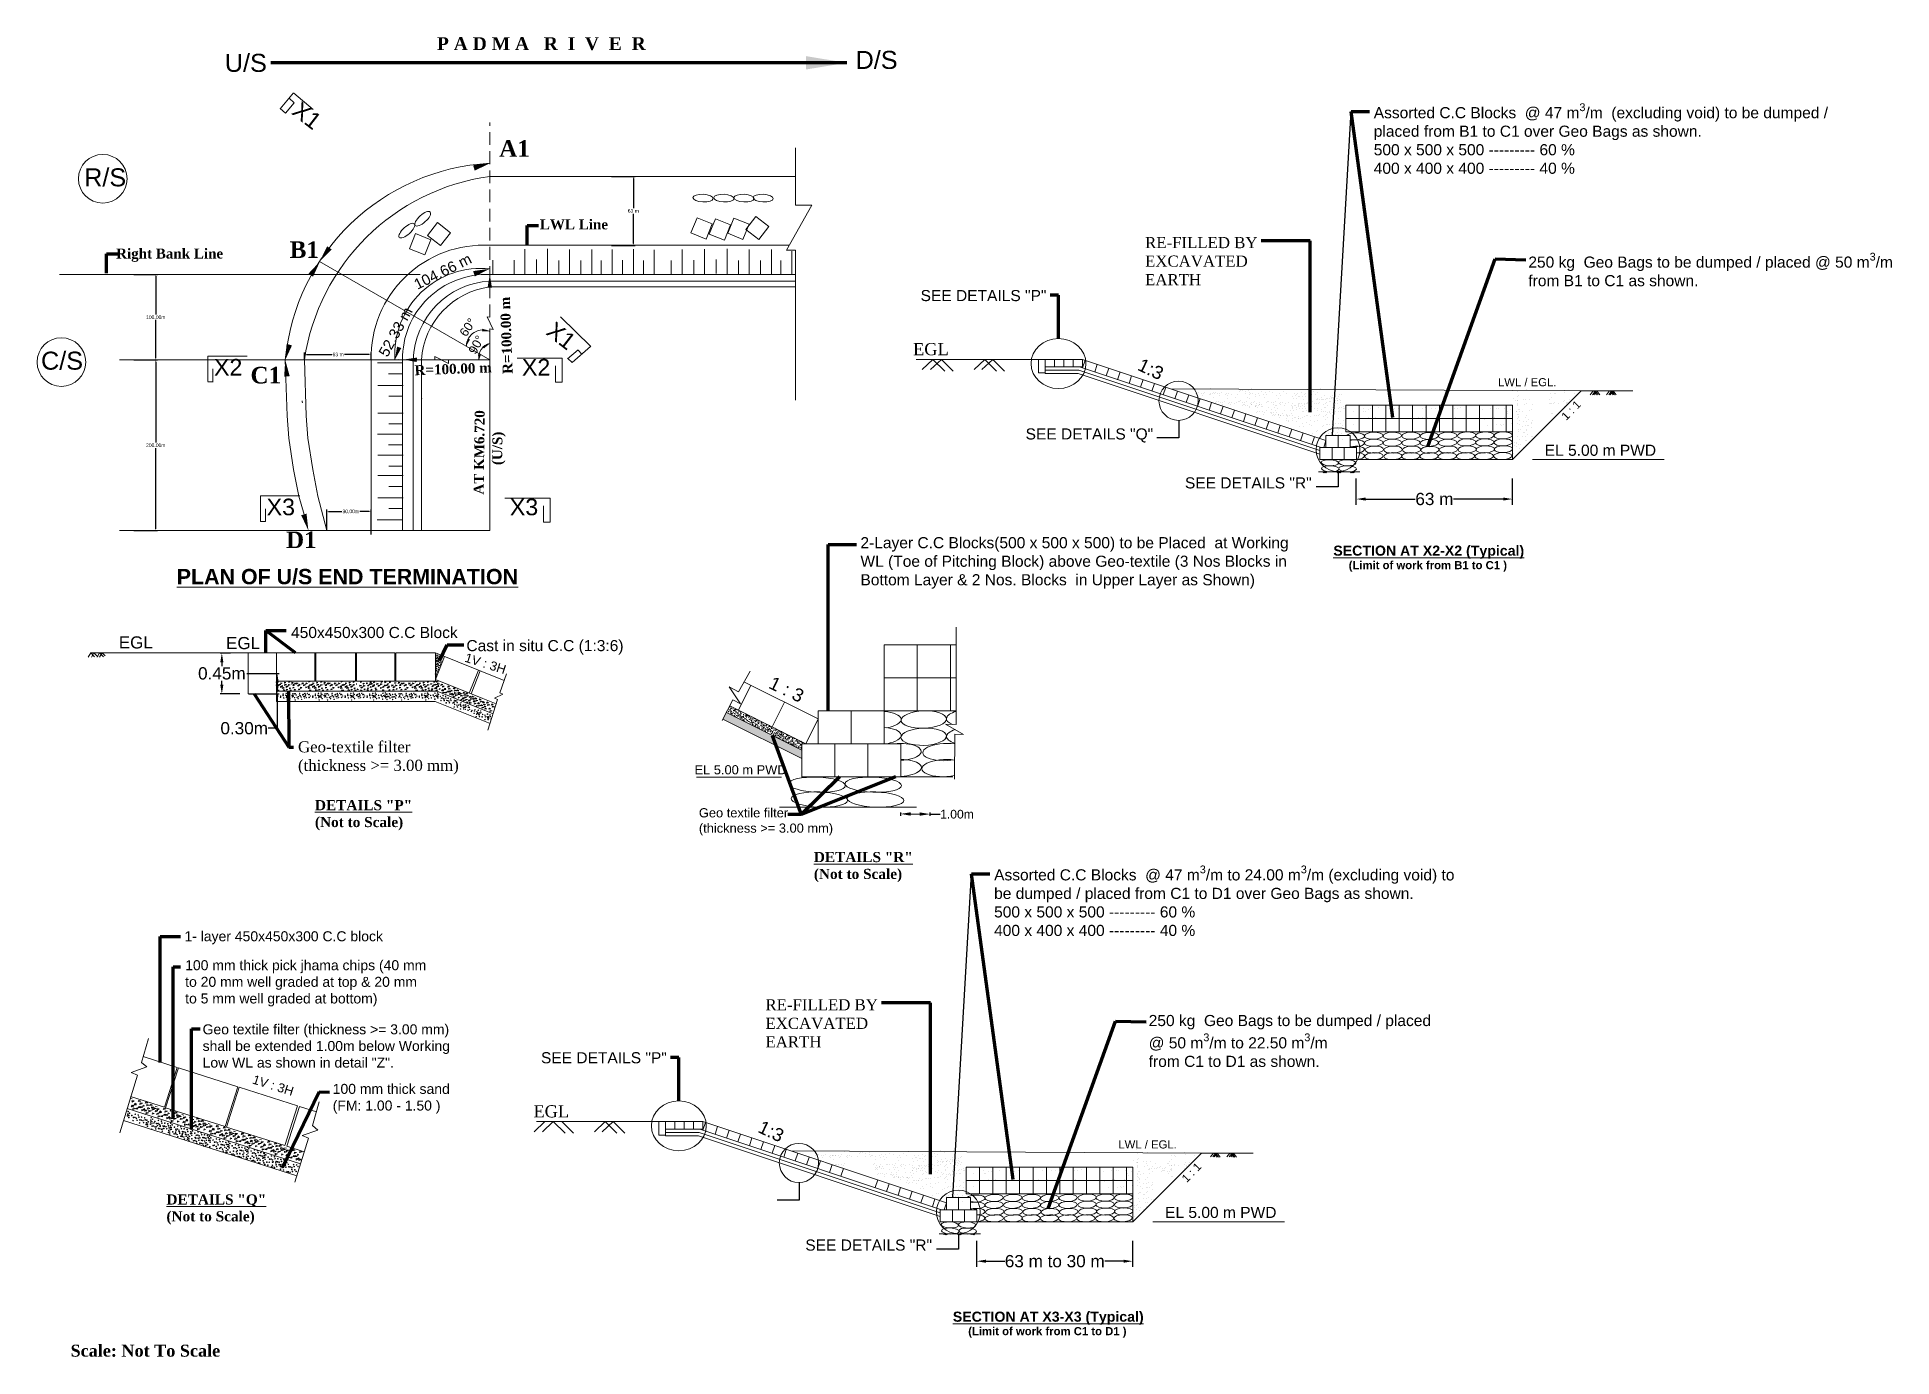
# Model space of a CAD drawing. Header units: inches. Extents: x 15 to 141071, y -30183 to 14738.
# Drawn here: x 140889 to 141070.6, y -18905.3 to -18776 of the extents above; entities that cross this region are included whole.
import ezdxf

# ---------------------------------------------------------------- set-up
doc = ezdxf.new("R2010")
doc.units = ezdxf.units.IN
doc.header["$MEASUREMENT"] = 0
doc.header["$PDMODE"] = 3
doc.linetypes.add('DASHED2', pattern=[0.375, 0.25, -0.125])
doc.layers.add('LINE', color=7, linetype='Continuous')
doc.styles.add('Arial B heading -200', font='arialbd.ttf', dxfattribs={"height": 0.6})
doc.styles.add('Arial-200', font='arial.ttf')
doc.styles.get("Standard").update_dxf_attribs({"font": 'arial.ttf'})
doc.dimstyles.get("Standard").update_dxf_attribs({"dimtxt": 0.18, "dimasz": 0.18, "dimexe": 0.18, "dimexo": 0.0625, "dimgap": 0.09, "dimtad": 0, "dimtih": 1, "dimtoh": 1, "dimdec": 4, "dimzin": 0, "dimdsep": 46, "dimtxsty": 'Standard', "dimcen": 0.09, "dimadec": 0, "dimazin": 0, "dimtfac": 1, "dimtdec": 4, "dimtofl": 0, "dimtmove": 0, "dimatfit": 3, "dimfxl": 1, "dimtolj": 1, "dimtzin": 0, "dimarcsym": 0})
pattern_1 = [(185, (140926.59053, -18803.08333), (-0.282128, 0.3362272), [0.04572, -0.50292]), (130, (140926.59053, -18803.08333), (-0.2644248, -0.384043), [0.036576, -0.402336]), (235.451, (140926.567, -18803.0553), (-0.5465526, -0.0478132), [0.038856, -0.427416]), (181.1842, (140926.5043, -18803.16954), (-0.388688, 0.5313846), [0.06858, -0.75438]), (231.6356, (140926.4719, -18803.12526), (-0.8227834, -0.017007), [0.058284, -0.641124]), (126.184, (140926.5043, -18803.16954), (-0.822783, -0.017005), [0.054864, -0.603504]), (156, (140926.48277, -18803.10488), (-0.0837486, 0.4308493), [0.04572, -0.50292]), (101, (140926.48277, -18803.1049), (-0.417459, -0.207696), [0.036576, -0.402336]), (206.4514, (140926.4758, -18803.06898), (-0.5012075, 0.223152), [0.038856, -0.427416]), (172.5, (140926.59053, -18803.08333), (-0.1487362, -0.13825313), [0, -0.3974592, 0, -0.408432, 0, -0.40386]), (142.5, (140926.59053, -18803.08333), (-0.2834088, -0.05661535), [0, -0.2328672, 0, -0.3883152, 0, -0.153924]), (102.5, (140926.68665, -18803.17945), (-0.22038287, 0.23982687), [0, -0.1524, 0, -0.475488, 0, -0.630936]), (92.5, (140926.72976, -18803.22256), (-0.2945337, 0.2082334), [0, -0.19812, 0, -0.3157728, 0, -0.448056])]
pattern_2 = [(172.5, (140926.59053, -18803.08333), (-0.13657942, -0.1458116), [0, -0.15752064, 0, -0.1761744, 0, -0.168402]), (142.5, (140926.59053, -18803.08333), (-0.336491, -0.0771165), [0, -0.08497824, 0, -0.14197584, 0, -0.0544068]), (102.5, (140926.68066, -18803.17346), (-0.2286156, 0.22778633), [0, -0.051816, 0, -0.1865376, 0, -0.2435352]), (92.5, (140926.68066, -18803.17346), (-0.2846007, 0.1559707), [0, -0.025908, 0, -0.12228576, 0, -0.1399032])]

msp = doc.modelspace()

# ---------------------------------------------------------------- texts
at = {"color": 7, "lineweight": 20, "ltscale": 0.18, "char_height": 0.9, "width": 35.32189186, "attachment_point": 1}
for s, insert in [('EL 5.00 m PWD', (140953.368019, -18847.334864)), ('Geo textile filter \\P(thickness >= 3.00 mm) ', (140953.795791, -18851.549177)), ('Geo textile filter \\P(thickness >= 3.00 mm) ', (140953.795791, -18851.549177))]:
    msp.add_mtext(s, dxfattribs=dict(at, insert=insert))
at = {"layer": 'LINE', "color": 7, "lineweight": 20, "ltscale": 0.5}
for s, height, style, p in [('U/S', 1.7660951, 'Arial-200', (140907.392647, -18779.429611)), ('U/S', 1.7660951, 'Arial-200', (140907.392647, -18779.429611)), ('D/S', 1.7660951, 'Arial-200', (140969.133879, -18779.139623)), ('D/S', 1.7660951, 'Arial-200', (140969.133879, -18779.139623)), ('R/S', 1.7660951, 'Arial-200', (140893.62365, -18790.642258)), ('R/S', 1.7660951, 'Arial-200', (140893.62365, -18790.642258)), ('C/S', 1.7660951, 'Arial-200', (140889.40013, -18808.599098)), ('C/S', 1.7660951, 'Arial-200', (140889.40013, -18808.599098)), ('LWL / EGL.', 0.7923753, 'Arial-200', (141032.014952, -18810.223797)), ('LWL / EGL.', 0.7923753, 'Arial-200', (141032.014952, -18810.223797)), ('%%USECTION AT X2-X2 (Typical)', 0.99046911, 'Arial B heading -200', (141015.89684, -18826.818565)), ('(Limit of work from B1 to C1 )', 0.79237529, 'Arial B heading -200', (141017.402511, -18828.137596)), ('LWL / EGL.', 0.7923753, 'Arial-200', (140994.853726, -18884.875874)), ('LWL / EGL.', 0.7923753, 'Arial-200', (140994.853726, -18884.875874)), ('%%USECTION AT X3-X3 (Typical)', 0.99046911, 'Arial B heading -200', (140978.651624, -18901.846844)), ('(Limit of work from C1 to D1 )', 0.79237529, 'Arial B heading -200', (140980.157295, -18903.165876))]:
    msp.add_text(s, height=height, dxfattribs=dict(at, style=style)).set_placement(p)
at = {"layer": 'LINE', "color": 7, "lineweight": 20, "ltscale": 0.5, "style": 'Arial-200'}
for p in [(141038.702087, -18813.620982), (141038.702087, -18813.620982), (141001.540862, -18888.273059), (141001.540862, -18888.273059)]:
    msp.add_text('1 : 1', height=0.7923753, rotation=45.62544294, dxfattribs=at).set_placement(p)
at = {"layer": 'LINE', "color": 7, "lineweight": 20, "ltscale": 0.5}
for s, insert, char_height, width, attachment_point in [('{\\fTimes New Roman|b1|i0|c0|p18;P A D M A   R  I  V  E  R}', (140928.15083, -18776.031861), 1.26523018, 49.69258669, 1), ('{\\fTimes New Roman|b1|i0|c0|p18;P A D M A   R  I  V  E  R}', (140928.15083, -18776.031861), 1.26523018, 49.69258669, 1), ('\\A1;Assorted C.C Blocks  @ 47 {\\C0;m\\H0.7x;\\S3^ ;\\H1.429x;/m}  (excluding void) to be dumped / placed from B1 to C1 over Geo Bags as shown.\\P500 x 500 x 500 --------- 60 %\\P400 x 400 x 400 --------- 40 %', (141019.855052, -18782.511368), 1.088423855, 46.35266503, 1), ('{\\fTimes New Roman|b1|i0|c0|p18;A1}', (140934.244261, -18787.748844), 1.62532551, 58.38116407, 7), ('{\\fTimes New Roman|b1|i0|c0|p18;A1}', (140934.244261, -18787.748844), 1.62532551, 58.38116407, 7), ('{\\fTimes New Roman|b1|i0|c0|p18;LWL Line}', (140944.898906, -18794.878971), 0.97519531, 35.02869844, 9), ('{\\fTimes New Roman|b1|i0|c0|p18;LWL Line}', (140944.898906, -18794.878971), 0.97519531, 35.02869844, 9), ('{\\fTimes New Roman|b1|i0|c0|p18;Right Bank Line}', (140907.227177, -18798.039525), 0.97519531, 35.02869844, 9), ('{\\fTimes New Roman|b1|i0|c0|p18;Right Bank Line}', (140907.227177, -18798.039525), 0.97519531, 35.02869844, 9), ('{\\fTimes New Roman|b1|i0|c0|p18;B1}', (140913.73673, -18797.662095), 1.62532551, 58.38116407, 7), ('{\\fTimes New Roman|b0|i0|c0|p18;RE-FILLED BY EXCAVATED EARTH}', (140997.472024, -18795.607179), 1.08842386, 14.92813264, 1), ('{\\fTimes New Roman|b0|i0|c0|p18;RE-FILLED BY EXCAVATED EARTH}', (140997.472024, -18795.607179), 1.08842386, 14.92813264, 1), ('\\A1;250 kg  Geo Bags to be dumped / placed @ 50 {\\C0;m\\H0.7x;\\S3^ ;\\H1.429x;/m}  \\Pfrom B1 to C1 as shown. ', (141034.987075, -18797.148435), 1.08842386, 44.46503777, 1), ('SEE DETAILS "P"', (140975.498969, -18800.7941), 1.08842386, 32.26269386, 1), ('SEE DETAILS "P"', (140975.498969, -18800.7941), 1.08842386, 32.26269386, 1), ('{\\fTimes New Roman|b1|i0|c0|p18;C1}', (140909.9048, -18809.97124), 1.62532551, 58.38116407, 7), ('SEE DETAILS "Q"', (140985.777779, -18814.347888), 1.08842386, 32.26269386, 1), ('SEE DETAILS "Q"', (140985.777779, -18814.347888), 1.08842386, 32.26269386, 1), ('EL 5.00 m PWD', (141036.592828, -18815.945071), 1.08842386, 37.17234402, 1), ('SEE DETAILS "R"', (141001.37455, -18819.140262), 1.08842386, 32.26269386, 1), ('SEE DETAILS "R"', (141001.37455, -18819.140262), 1.08842386, 32.26269386, 1), ('{\\fTimes New Roman|b1|i0|c0|p18;D1}', (140913.379056, -18826.079018), 1.62532551, 58.38116407, 7), ('{\\C0;2-Layer C.C Blocks(500 x 500 x 500) to be Placed  at Working WL (Toe of Pitching Block) above Geo-textile (3 Nos Blocks in Bottom Layer & 2 Nos. Blocks  in Upper Layer as Shown)}', (140969.610387, -18824.999636), 1.088423855, 43.5949575, 1), ('450x450x300 C.C Block', (140913.875054, -18833.795825), 1.08842386, 26.02178806, 1), ('\\pi-2.177,l2.177;Cast in situ C.C (1:3:6)', (140931.041072, -18835.07981), 1.08842386, 17.4742388, 1), ('\\pi-2.177,l2.177;Cast in situ C.C (1:3:6)', (140931.041072, -18835.07981), 1.08842386, 17.4742388, 1), ('{\\fTimes New Roman|b0|i0|c0|p18; Geo-textile filter\\P (thickness >= 3.00 mm)}', (140914.145106, -18844.992331), 1.08842386, 26.02178806, 1), ('{\\fTimes New Roman|b0|i0|c0|p18; Geo-textile filter\\P (thickness >= 3.00 mm)}', (140914.145106, -18844.992331), 1.08842386, 26.02178806, 1), ('\\A1;Assorted C.C Blocks  @ 47 {\\C0;m\\H0.7x;\\S3^ ;\\H1.429x;/m} to 24.00 {\\C0;m\\H0.7x;\\S3^ ;\\H1.429x;/m} (excluding void) to be dumped / placed from C1 to D1 over Geo Bags as shown.\\P500 x 500 x 500 --------- 60 %\\P400 x 400 x 400 --------- 40 %', (140982.693827, -18857.163445), 1.088423855, 46.35266503, 1), ('{\\fTimes New Roman|b0|i0|c0|p18;RE-FILLED BY EXCAVATED EARTH}', (140960.310799, -18870.259255), 1.08842386, 14.92813264, 1), ('{\\fTimes New Roman|b0|i0|c0|p18;RE-FILLED BY EXCAVATED EARTH}', (140960.310799, -18870.259255), 1.08842386, 14.92813264, 1), ('\\A1;250 kg  Geo Bags to be dumped / placed \\P@ 50 {\\C0;m\\H0.7x;\\S3^ ;\\H1.429x;/m} to 22.50 {\\C0;m\\H0.7x;\\S3^ ;\\H1.429x;/m} \\Pfrom C1 to D1 as shown. ', (140997.82585, -18871.800512), 1.08842386, 44.46503777, 1), ('SEE DETAILS "P"', (140938.337744, -18875.446177), 1.08842386, 32.26269386, 1), ('SEE DETAILS "P"', (140938.337744, -18875.446177), 1.08842386, 32.26269386, 1), ('EL 5.00 m PWD', (140999.431602, -18890.597148), 1.08842386, 37.17234402, 1), ('SEE DETAILS "R"', (140964.213324, -18893.792339), 1.08842386, 32.26269386, 1), ('SEE DETAILS "R"', (140964.213324, -18893.792339), 1.08842386, 32.26269386, 1), ('{\\fTimes New Roman|b1|i0|c0|p18;Scale: Not To Scale}', (140892.290997, -18904.093162), 1.17549776, 34.84370937, 1)]:
    msp.add_mtext(s, dxfattribs=dict(at, insert=insert, char_height=char_height, width=width, attachment_point=attachment_point))
for s, insert, char_height, width, attachment_point, rotation in [('X1', (140913.836531, -18783.498288), 1.6253255, 58.38116407, 7, 322.30626857), ('X1', (140913.836531, -18783.498288), 1.6253255, 58.38116407, 7, 322.30626857), ('{\\fTimes New Roman|b1|i0|c0|p18;R=100.00 m}', (140935.309534, -18801.450691), 0.97519531, 35.02869844, 9, 92.1233567), ('{\\fTimes New Roman|b1|i0|c0|p18;R=100.00 m}', (140935.309534, -18801.450691), 0.97519531, 35.02869844, 9, 92.1233567), ('X1', (140938.726082, -18805.072292), 1.6253255, 58.38116407, 7, 322.30626857), ('X1', (140938.726082, -18805.072292), 1.6253255, 58.38116407, 7, 322.30626857), ('X2', (140906.335262, -18809.182732), 1.6253255, 58.38116407, 7, 0.30626857), ('X2', (140936.478423, -18809.182732), 1.6253255, 58.38116407, 7, 0.30626857), ('1:3', (140997.186975, -18807.423259), 1.2826544, 5.75984576, 1, 334.46341353), ('1:3', (140997.186975, -18807.423259), 1.2826544, 5.75984576, 1, 334.46341353), ('{\\fTimes New Roman|b1|i0|c0|p18;R=100.00 m}', (140925.949722, -18808.173351), 0.97519531, 35.02869844, 1, 2.1662074), ('{\\fTimes New Roman|b1|i0|c0|p18;AT KM6.720}', (140931.854728, -18812.564535), 0.97519531, 35.02869844, 3, 89.32851316), ('{\\fTimes New Roman|b1|i0|c0|p18;AT KM6.720}', (140931.854728, -18812.564535), 0.97519531, 35.02869844, 3, 89.32851316), ('{\\fTimes New Roman|b1|i0|c0|p18;(U/S)}', (140933.596391, -18814.663309), 0.97519531, 35.02869844, 3, 89.32851316), ('{\\fTimes New Roman|b1|i0|c0|p18;(U/S)}', (140933.596391, -18814.663309), 0.97519531, 35.02869844, 3, 89.32851316), ('X3', (140911.487316, -18822.891568), 1.6253255, 58.38116407, 7, 0.30626857), ('X3', (140935.293352, -18822.891568), 1.6253255, 58.38116407, 7, 0.30626857), ('1V : 3H', (140931.06956, -18836.331035), 0.8874744, 9.3037617, 1, 342.46079942), ('1V : 3H', (140931.06956, -18836.331035), 0.8874744, 9.3037617, 1, 342.46079942), ('1 : 3', (140961.082976, -18838.580306), 1.2826544, 5.75984576, 1, 334.46341353), ('1 : 3', (140961.082976, -18838.580306), 1.2826544, 5.75984576, 1, 334.46341353), ('1V : 3H', (140910.2865, -18877.646429), 0.8874744, 9.3037617, 1, 342.46079942), ('1V : 3H', (140910.2865, -18877.646429), 0.8874744, 9.3037617, 1, 342.46079942), ('1:3', (140960.02575, -18882.075336), 1.2826544, 5.75984576, 1, 334.46341353), ('1:3', (140960.02575, -18882.075336), 1.2826544, 5.75984576, 1, 334.46341353)]:
    msp.add_mtext(s, dxfattribs=dict(at, insert=insert, char_height=char_height, width=width, attachment_point=attachment_point, rotation=rotation))
at = {"layer": 'LINE', "color": 7, "lineweight": 20, "ltscale": 0.5, "attachment_point": 5}
for s, insert, char_height, rotation in [('104.66 m', (140928.720273, -18798.980079), 1.0400474, 26.33800682), ('52.33 m', (140924.109106, -18804.894406), 1.0400474, 61.33800682), ('\\A1;60°', (140931.169788, -18804.450653), 0.8667062, 56.1899566), ('\\A1;90°', (140932.003672, -18806.155656), 0.8667062, 61.1899566)]:
    msp.add_mtext(s, dxfattribs=dict(at, insert=insert, char_height=char_height, rotation=rotation))
at = {"layer": 'LINE', "color": 7, "lineweight": 20, "ltscale": 0.5, "attachment_point": 1}
for s, insert, char_height, width, style in [('{\\fMS Shell Dlg|b0|i0|c0|p32;\\H0.2931x; \\fTimes New Roman|b0|i0|c0|p18;\\H3.412x;EGL}', (140974.629586, -18805.991286), 1.18856293, 37.17234402, 'Arial-200'), ('{\\H1.25x;\\LPLAN OF U/S END TERMINATION\\fTimes New Roman|b1|i0|c0|p18;\\H0.8x; }', (140902.683898, -18828.113924), 1.2, 43.44134988, 'Arial B heading -200'), ('{\\H1.25x;\\LPLAN OF U/S END TERMINATION\\fTimes New Roman|b1|i0|c0|p18;\\H0.8x; }', (140902.683898, -18828.113924), 1.2, 43.44134988, 'Arial B heading -200'), ('{\\fMS Shell Dlg|b0|i0|c0|p32;\\H0.2931x; }EGL', (140896.880778, -18834.716947), 1.18856293, 26.02178806, 'Arial-200'), ('{\\fMS Shell Dlg|b0|i0|c0|p32;\\H0.2931x; }EGL', (140907.380736, -18834.781073), 1.18856293, 26.02178806, 'Arial-200'), ('{\\fTimes New Roman|b1|i0|c0|p18;\\LDETAILS "P"\\P\\l(Not to Scale)}', (140916.211281, -18850.757038), 0.99046911, 31.90091102, 'Arial B heading -200'), ('{\\fTimes New Roman|b1|i0|c0|p18;\\LDETAILS "P"\\P\\l(Not to Scale)}', (140916.211281, -18850.757038), 0.99046911, 31.90091102, 'Arial B heading -200'), ('{\\fTimes New Roman|b1|i0|c0|p18;\\LDETAILS "R"\\P\\l(Not to Scale)}', (140965.049037, -18855.837282), 0.99046911, 31.90091102, 'Arial B heading -200'), ('{\\fMS Shell Dlg|b0|i0|c0|p32;\\H0.2931x; \\fTimes New Roman|b0|i0|c0|p18;\\H3.412x;EGL}', (140937.468361, -18880.643363), 1.18856293, 37.17234402, 'Arial-200'), ('{\\fTimes New Roman|b1|i0|c0|p18;\\LDETAILS "Q"\\P\\l(Not to Scale)}', (140901.675891, -18889.375707), 0.99046911, 31.90091102, 'Arial B heading -200')]:
    msp.add_mtext(s, dxfattribs=dict(at, insert=insert, char_height=char_height, width=width, style=style))
at = {"layer": 'LINE', "color": 0, "linetype": 'ByBlock', "lineweight": 20, "ltscale": 0.5, "char_height": 0.9775, "attachment_point": 1}
for s, insert in [('1- layer 450x450x300 C.C block', (140903.438355, -18863.603577)), ('100 mm thick pick jhama chips (40 mm\\Pto 20 mm well graded at top & 20 mm \\Pto 5 mm well graded at bottom) ', (140903.509887, -18866.43788)), ('100 mm thick pick jhama chips (40 mm\\Pto 20 mm well graded at top & 20 mm \\Pto 5 mm well graded at bottom) ', (140903.509887, -18866.43788)), ('Geo textile filter (thickness >= 3.00 mm)\\Pshall be extended 1.00m below Working \\PLow WL as shown in detail "Z".', (140905.218536, -18872.719309)), ('Geo textile filter (thickness >= 3.00 mm)\\Pshall be extended 1.00m below Working \\PLow WL as shown in detail "Z".', (140905.218536, -18872.719309)), ('100 mm thick sand \\P(FM: 1.00 - 1.50 )', (140917.952722, -18878.553171)), ('100 mm thick sand \\P(FM: 1.00 - 1.50 )', (140917.952722, -18878.553171))]:
    msp.add_mtext(s, dxfattribs=dict(at, insert=insert))

# ---------------------------------------------------------------- blocks, each defined once
blk = doc.blocks.new('*D217')
at = {"layer": 'Defpoints', "color": 0, "ltscale": 0.5, "transparency": 16777216}
for p in [(140996.27, -18895.92), (140980.99, -18897.47), (140996.27, -18897.47)]:
    blk.add_point(p, dxfattribs=at)
at = {"layer": 'LINE', "color": 7, "ltscale": 0.5, "transparency": 16777216}
for p, q in [((140980.99, -18896.47), (140980.99, -18893.92)), ((140996.27, -18896.47), (140996.27, -18893.92)), ((140981.89, -18895.92), (140983.73, -18895.92)), ((140995.37, -18895.92), (140993.53, -18895.92))]:
    blk.add_line(p, q, dxfattribs=at)
for points in [[(140981.89, -18895.77), (140981.89, -18896.07), (140980.99, -18895.92)], [(140995.37, -18895.77), (140995.37, -18896.07), (140996.27, -18895.92)]]:
    blk.add_solid(points, dxfattribs=at)
at = {"layer": 'LINE', "color": 7, "lineweight": 20, "ltscale": 0.5, "transparency": 16777216, "insert": (140988.63, -18895.92), "char_height": 1.2, "attachment_point": 5}
blk.add_mtext('\\A1;63 m to 30 m', dxfattribs=at)
blk = doc.blocks.new('*D208')
at = {"layer": 'Defpoints', "color": 0, "ltscale": 0.5, "transparency": 16777216}
for p in [(140909.48, -18838.35), (140912.52, -18838.35), (140909.68, -18840.36)]:
    blk.add_point(p, dxfattribs=at)
at = {"layer": 'LINE', "color": 7, "ltscale": 0.5, "transparency": 16777216}
for p, q in [((140909.54, -18838.35), (140912.7, -18838.35)), ((140909.74, -18840.36), (140912.7, -18840.36)), ((140912.52, -18839.25), (140912.52, -18839.46)), ((140912.52, -18840.36), (140912.52, -18843.72)), ((140912.52, -18843.72), (140911.62, -18843.72))]:
    blk.add_line(p, q, dxfattribs=at)
for points in [[(140912.37, -18839.25), (140912.67, -18839.25), (140912.52, -18838.35)], [(140912.37, -18839.46), (140912.67, -18839.46), (140912.52, -18840.36)]]:
    blk.add_solid(points, dxfattribs=at)
at = {"layer": 'LINE', "color": 7, "lineweight": 20, "ltscale": 0.5, "transparency": 16777216, "insert": (140909.29, -18843.72), "char_height": 1.2, "attachment_point": 5}
blk.add_mtext('\\A1;0.30m', dxfattribs=at)
blk = doc.blocks.new('*D209')
at = {"layer": 'Defpoints', "color": 0, "ltscale": 0.5, "transparency": 16777216}
for p in [(140909.48, -18838.35), (140912.52, -18838.35), (140909.68, -18840.36)]:
    blk.add_point(p, dxfattribs=at)
at = {"layer": 'LINE', "color": 7, "ltscale": 0.5, "transparency": 16777216}
for p, q in [((140909.54, -18838.35), (140912.7, -18838.35)), ((140909.74, -18840.36), (140912.7, -18840.36)), ((140912.52, -18839.25), (140912.52, -18839.46)), ((140912.52, -18840.36), (140912.52, -18843.72)), ((140912.52, -18843.72), (140911.62, -18843.72))]:
    blk.add_line(p, q, dxfattribs=at)
for points in [[(140912.37, -18839.25), (140912.67, -18839.25), (140912.52, -18838.35)], [(140912.37, -18839.46), (140912.67, -18839.46), (140912.52, -18840.36)]]:
    blk.add_solid(points, dxfattribs=at)
at = {"layer": 'LINE', "color": 7, "lineweight": 20, "ltscale": 0.5, "transparency": 16777216, "insert": (140909.29, -18843.72), "char_height": 1.2, "attachment_point": 5}
blk.add_mtext('\\A1;0.30m', dxfattribs=at)
blk = doc.blocks.new('*D210')
at = {"layer": 'Defpoints', "color": 0, "ltscale": 0.5, "transparency": 16777216}
for p in [(140907.1, -18836.35), (140908.02, -18836.35), (140908.93, -18840.36)]:
    blk.add_point(p, dxfattribs=at)
at = {"layer": 'LINE', "color": 7, "ltscale": 0.5, "transparency": 16777216}
for p, q in [((140907.96, -18836.35), (140906.92, -18836.35)), ((140907.1, -18837.25), (140907.1, -18837.65)), ((140908.87, -18840.36), (140906.92, -18840.36)), ((140907.1, -18839.46), (140907.1, -18839.06))]:
    blk.add_line(p, q, dxfattribs=at)
for points in [[(140906.95, -18837.25), (140907.25, -18837.25), (140907.1, -18836.35)], [(140906.95, -18839.46), (140907.25, -18839.46), (140907.1, -18840.36)]]:
    blk.add_solid(points, dxfattribs=at)
at = {"layer": 'LINE', "color": 7, "lineweight": 20, "ltscale": 0.5, "transparency": 16777216, "insert": (140907.1, -18838.35), "char_height": 1.2, "attachment_point": 5}
blk.add_mtext('\\A1;0.45m', dxfattribs=at)
blk = doc.blocks.new('*D211')
at = {"color": 0, "lineweight": -2, "ltscale": 0.5, "transparency": 16777216}
for p, q in [((140973.53, -18851.96), (140973.53, -18852.29)), ((140974.53, -18852.11), (140975.41, -18852.12)), ((140976.41, -18851.98), (140976.41, -18852.31)), ((140976.41, -18852.13), (140977.42, -18852.14))]:
    blk.add_line(p, q, dxfattribs=at)
at = {"color": 0, "linetype": 'Continuous', "ltscale": 0.5, "transparency": 16777216}
for points in [[(140974.53, -18851.95), (140974.53, -18852.28), (140973.53, -18852.11)], [(140975.41, -18851.96), (140975.41, -18852.29), (140976.41, -18852.13)]]:
    blk.add_solid(points, dxfattribs=at)
at = {"layer": 'Defpoints', "color": 0, "linetype": 'Continuous', "ltscale": 0.5, "transparency": 16777216}
for p in [(140973.56, -18848.45), (140976.44, -18848.48), (140976.41, -18852.13)]:
    blk.add_point(p, dxfattribs=at)
at = {"color": 0, "linetype": 'Continuous', "lineweight": 20, "ltscale": 0.5, "transparency": 16777216, "insert": (140979.06, -18852.14), "char_height": 0.85, "attachment_point": 5}
blk.add_mtext('\\A1;1.00m', dxfattribs=at)
blk = doc.blocks.new('*D212')
at = {"color": 0, "linetype": 'ByBlock', "lineweight": -2, "ltscale": 0.5, "transparency": 16777216}
for p, q in [((140945.23, -18789.68), (140947.56, -18789.68)), ((140947.38, -18789.86), (140947.38, -18792.78)), ((140947.38, -18796.24), (140947.38, -18793.32)), ((140945.23, -18796.42), (140947.56, -18796.42))]:
    blk.add_line(p, q, dxfattribs=at)
at = {"color": 0, "linetype": 'ByBlock', "ltscale": 0.5, "transparency": 16777216}
for points in [[(140947.35, -18789.86), (140947.41, -18789.86), (140947.38, -18789.68)], [(140947.35, -18796.24), (140947.41, -18796.24), (140947.38, -18796.42)]]:
    blk.add_solid(points, dxfattribs=at)
at = {"layer": 'Defpoints', "color": 0, "linetype": 'ByBlock', "ltscale": 0.5, "transparency": 16777216}
for p in [(140945.17, -18789.68), (140945.17, -18796.42), (140947.38, -18796.42)]:
    blk.add_point(p, dxfattribs=at)
at = {"color": 0, "linetype": 'ByBlock', "lineweight": 20, "ltscale": 0.5, "transparency": 16777216, "insert": (140947.38, -18793.05), "char_height": 0.18, "attachment_point": 5}
blk.add_mtext('\\A1;{\\H1.95x;63 m}', dxfattribs=at)
blk = doc.blocks.new('*D213')
at = {"color": 0, "linetype": 'ByBlock', "lineweight": -2, "ltscale": 0.5, "transparency": 16777216}
for p, q in [((140915.2, -18807.57), (140915.2, -18806.93)), ((140915.38, -18807.11), (140917.87, -18807.11)), ((140921.53, -18807.11), (140919.09, -18807.11)), ((140921.71, -18807.57), (140921.71, -18806.93))]:
    blk.add_line(p, q, dxfattribs=at)
at = {"color": 0, "linetype": 'ByBlock', "ltscale": 0.5, "transparency": 16777216}
for points in [[(140915.38, -18807.08), (140915.38, -18807.14), (140915.2, -18807.11)], [(140921.53, -18807.08), (140921.53, -18807.14), (140921.71, -18807.11)]]:
    blk.add_solid(points, dxfattribs=at)
at = {"layer": 'Defpoints', "color": 0, "linetype": 'ByBlock', "ltscale": 0.5, "transparency": 16777216}
for p in [(140915.2, -18807.64), (140921.71, -18807.11), (140921.71, -18807.64)]:
    blk.add_point(p, dxfattribs=at)
at = {"color": 0, "linetype": 'ByBlock', "lineweight": 20, "ltscale": 0.5, "transparency": 16777216, "insert": (140918.48, -18807.11), "char_height": 0.18, "attachment_point": 5}
blk.add_mtext('\\A1;{\\H1.95x;63 m}', dxfattribs=at)
blk = doc.blocks.new('*D214')
at = {"color": 0, "linetype": 'ByBlock', "lineweight": -2, "ltscale": 0.5, "transparency": 16777216}
for p, q in [((140898.48, -18799.27), (140900.81, -18799.27)), ((140900.63, -18799.45), (140900.63, -18803.19)), ((140900.63, -18807.46), (140900.63, -18803.72)), ((140898.48, -18807.64), (140900.81, -18807.64))]:
    blk.add_line(p, q, dxfattribs=at)
at = {"color": 0, "linetype": 'ByBlock', "ltscale": 0.5, "transparency": 16777216}
for points in [[(140900.6, -18799.45), (140900.66, -18799.45), (140900.63, -18799.27)], [(140900.6, -18807.46), (140900.66, -18807.46), (140900.63, -18807.64)]]:
    blk.add_solid(points, dxfattribs=at)
at = {"layer": 'Defpoints', "color": 0, "linetype": 'ByBlock', "ltscale": 0.5, "transparency": 16777216}
for p in [(140898.42, -18799.27), (140898.42, -18807.64), (140900.63, -18807.64)]:
    blk.add_point(p, dxfattribs=at)
at = {"color": 0, "linetype": 'ByBlock', "lineweight": 20, "ltscale": 0.5, "transparency": 16777216, "insert": (140900.63, -18803.46), "char_height": 0.18, "attachment_point": 5}
blk.add_mtext('\\A1;{\\H1.95x;100.00m}', dxfattribs=at)
blk = doc.blocks.new('*D215')
at = {"color": 0, "linetype": 'ByBlock', "lineweight": -2, "ltscale": 0.5, "transparency": 16777216}
for p, q in [((140898.48, -18807.64), (140900.81, -18807.64)), ((140900.63, -18807.82), (140900.63, -18815.73)), ((140900.63, -18824.18), (140900.63, -18816.27)), ((140898.48, -18824.36), (140900.81, -18824.36))]:
    blk.add_line(p, q, dxfattribs=at)
at = {"color": 0, "linetype": 'ByBlock', "ltscale": 0.5, "transparency": 16777216}
for points in [[(140900.6, -18807.82), (140900.66, -18807.82), (140900.63, -18807.64)], [(140900.6, -18824.18), (140900.66, -18824.18), (140900.63, -18824.36)]]:
    blk.add_solid(points, dxfattribs=at)
at = {"layer": 'Defpoints', "color": 0, "linetype": 'ByBlock', "ltscale": 0.5, "transparency": 16777216}
for p in [(140898.42, -18807.64), (140898.42, -18824.36), (140900.63, -18824.36)]:
    blk.add_point(p, dxfattribs=at)
at = {"color": 0, "linetype": 'ByBlock', "lineweight": 20, "ltscale": 0.5, "transparency": 16777216, "insert": (140900.63, -18816), "char_height": 0.18, "attachment_point": 5}
blk.add_mtext('\\A1;{\\H1.95x;200.00m}', dxfattribs=at)
blk = doc.blocks.new('*D216')
at = {"color": 0, "linetype": 'ByBlock', "lineweight": -2, "ltscale": 0.5, "transparency": 16777216}
for p, q in [((140917.37, -18824.29), (140917.37, -18822.3)), ((140917.55, -18822.48), (140918.84, -18822.48)), ((140921.53, -18822.48), (140920.61, -18822.48)), ((140921.71, -18824.73), (140921.71, -18822.3))]:
    blk.add_line(p, q, dxfattribs=at)
at = {"color": 0, "linetype": 'ByBlock', "ltscale": 0.5, "transparency": 16777216}
for points in [[(140917.55, -18822.45), (140917.55, -18822.51), (140917.37, -18822.48)], [(140921.53, -18822.45), (140921.53, -18822.51), (140921.71, -18822.48)]]:
    blk.add_solid(points, dxfattribs=at)
at = {"layer": 'Defpoints', "color": 0, "linetype": 'ByBlock', "ltscale": 0.5, "transparency": 16777216}
for p in [(140921.71, -18822.48), (140917.37, -18824.36), (140921.71, -18824.79)]:
    blk.add_point(p, dxfattribs=at)
at = {"color": 0, "linetype": 'ByBlock', "lineweight": 20, "ltscale": 0.5, "transparency": 16777216, "insert": (140919.72, -18822.48), "char_height": 0.18, "attachment_point": 5}
blk.add_mtext('\\A1;{\\H1.95x;30.00m}', dxfattribs=at)
blk = doc.blocks.new('*D218')
at = {"layer": 'Defpoints', "color": 0, "ltscale": 0.5, "transparency": 16777216}
for p in [(141033.43, -18821.27), (141018.15, -18822.82), (141033.43, -18822.82)]:
    blk.add_point(p, dxfattribs=at)
at = {"layer": 'LINE', "color": 7, "ltscale": 0.5, "transparency": 16777216}
for p, q in [((141018.15, -18821.82), (141018.15, -18819.27)), ((141033.43, -18821.82), (141033.43, -18819.27)), ((141019.05, -18821.27), (141023.92, -18821.27)), ((141032.53, -18821.27), (141027.66, -18821.27))]:
    blk.add_line(p, q, dxfattribs=at)
for points in [[(141019.05, -18821.12), (141019.05, -18821.42), (141018.15, -18821.27)], [(141032.53, -18821.12), (141032.53, -18821.42), (141033.43, -18821.27)]]:
    blk.add_solid(points, dxfattribs=at)
at = {"layer": 'LINE', "color": 7, "lineweight": 20, "ltscale": 0.5, "transparency": 16777216, "insert": (141025.79, -18821.27), "char_height": 1.2, "attachment_point": 5}
blk.add_mtext('\\A1;63 m ', dxfattribs=at)

# ---------------------------------------------------------------- dimensions: what is measured, and where the dimension line sits
at = {"linetype": 'ByBlock', "lineweight": 20, "ltscale": 0.5}
for base, p1, p2, text, picture, middle in [((140947.379501, -18796.418003), (140945.167652, -18789.67767), (140945.167652, -18796.418003), '{\\H1.95x;63 m}', '*D212', (140947.379501, -18793.047837)), ((140900.633009, -18807.637448), (140898.42116, -18799.273788), (140898.42116, -18807.637448), '{\\H1.95x;100.00m}', '*D214', (140900.633009, -18803.455618)), ((140900.633009, -18824.357448), (140898.42116, -18807.636657), (140898.42116, -18824.357448), '{\\H1.95x;200.00m}', '*D215', (140900.633009, -18815.997053))]:
    dim = msp.add_linear_dim(base=base, p1=p1, p2=p2, angle=90, text=text, dimstyle='Standard', override={"dimfxl": 700, "dimfxlon": 1}, dxfattribs=at)
    dim.commit()
    dim.dimension.update_dxf_attribs({"geometry": picture, "text_midpoint": middle})
for base, p1, p2, text, picture, middle in [((140921.707418, -18807.109454), (140915.204912, -18807.637448), (140921.707418, -18807.637448), '{\\H1.95x;63 m}', '*D213', (140918.484142, -18807.109454)), ((140921.707418, -18822.4783), (140917.372231, -18824.357448), (140921.707418, -18824.792921), '{\\H1.95x;30.00m}', '*D216', (140919.7236, -18822.4783))]:
    dim = msp.add_linear_dim(base=base, p1=p1, p2=p2, angle=180, text=text, dimstyle='Standard', override={"dimfxl": 700, "dimfxlon": 1}, dxfattribs=at)
    dim.commit()
    dim.dimension.update_dxf_attribs({"geometry": picture, "text_midpoint": middle, "dimtype": 160})
at = {"color": 0, "linetype": 'Continuous', "lineweight": 20, "ltscale": 0.5}
dim = msp.add_linear_dim(base=(140976.41237, -18852.131053), p1=(140973.562278, -18848.454302), p2=(140976.44427, -18848.47948), angle=359.49946796, text='1.00m', dimstyle='Standard', override={"dimtxt": 0.85, "dimasz": 1, "dimfxl": 0.15, "dimfxlon": 1}, dxfattribs=at)
dim.commit()
dim.dimension.update_dxf_attribs({"geometry": '*D211', "text_midpoint": (140979.057533, -18852.139858), "dimtype": 161})
at = {"layer": 'LINE', "color": 7, "lineweight": 20, "ltscale": 0.5}
for base, p1, p2, text, picture, middle in [((141033.433891, -18821.265938), (141018.150407, -18822.818182), (141033.433891, -18822.818182), '63 m ', '*D218', (141025.792149, -18821.265938)), ((140996.272665, -18895.918014), (140980.989182, -18897.470259), (140996.272665, -18897.470259), '63 m to 30 m', '*D217', (140988.630923, -18895.918014))]:
    dim = msp.add_linear_dim(base=base, p1=p1, p2=p2, text=text, dimstyle='Standard', override={"dimtxt": 1.2, "dimasz": 0.9, "dimexe": 2, "dimexo": 1, "dimclrd": 7, "dimclre": 7, "dimclrt": 7, "dimfxl": 100, "dimfxlon": 1, "dimlwd": 65535, "dimlwe": 65535}, dxfattribs=at)
    dim.commit()
    dim.dimension.update_dxf_attribs({"geometry": picture, "text_midpoint": middle, "dimtype": 160})
dim = msp.add_linear_dim(base=(140907.099166, -18836.351512), p1=(140908.928852, -18840.357769), p2=(140908.019118, -18836.351512), angle=90, text='0.45m', dimstyle='Standard', override={"dimtxt": 1.2, "dimasz": 0.9, "dimclrd": 7, "dimclre": 7, "dimclrt": 7, "dimlwd": 65535, "dimlwe": 65535}, dxfattribs=at)
dim.commit()
dim.dimension.update_dxf_attribs({"geometry": '*D210', "text_midpoint": (140907.099166, -18838.35464)})
for picture in ['*D208', '*D209']:
    dim = msp.add_linear_dim(base=(140912.523644, -18838.351512), p1=(140909.68152, -18840.357769), p2=(140909.480846, -18838.351512), angle=90, text='0.30m', dimstyle='Standard', override={"dimtxt": 1.2, "dimasz": 0.9, "dimclrd": 7, "dimclre": 7, "dimclrt": 7, "dimlwd": 65535, "dimlwe": 65535}, dxfattribs=at)
    dim.commit()
    dim.dimension.update_dxf_attribs({"geometry": picture, "text_midpoint": (140909.292852, -18843.71674), "dimtype": 160})

# ---------------------------------------------------------------- hatches: boundary and pattern name
at = {"linetype": 'Continuous', "lineweight": 20, "ltscale": 0.5}
h = msp.add_hatch(dxfattribs=at)
h.set_pattern_fill('AR-SAND', scale=0.00408, angle=135, style=0)
h.set_pattern_definition(pattern_2)
h.paths.add_polyline_path([(140963.868198, -18846.681238), (140963.868198, -18845.860154), (140956.48402, -18842.168064), (140956.144889, -18842.819583)])
h = msp.add_hatch(dxfattribs=at)
h.set_pattern_fill('AR-SAND', scale=0.00408, angle=135, style=0)
h.set_pattern_definition(pattern_2)
h.paths.add_polyline_path([(140963.868198, -18846.681238), (140963.868198, -18845.860154), (140956.48402, -18842.168064), (140956.144889, -18842.819583)])
h = msp.add_hatch(dxfattribs=at)
h.set_pattern_fill('AR-CONC', scale=0.0024, angle=135, style=0)
h.set_pattern_definition(pattern_1)
h.paths.add_polyline_path([(140963.868198, -18845.860154), (140963.868198, -18845.231913), (140964.253886, -18845.231913), (140956.82319, -18841.516468), (140956.48402, -18842.168064)])
h = msp.add_hatch(dxfattribs=at)
h.set_pattern_fill('AR-CONC', scale=0.0024, angle=135, style=0)
h.set_pattern_definition(pattern_1)
h.paths.add_polyline_path([(140963.868198, -18845.860154), (140963.868198, -18845.231913), (140964.253886, -18845.231913), (140956.82319, -18841.516468), (140956.48402, -18842.168064)])
at = {"layer": 'LINE', "lineweight": 20, "ltscale": 0.5}
for points in [[(140928.061073, -18836.657885, -1), (140928.009629, -18836.657885, -1)], [(140928.061073, -18836.657885, -1), (140928.009629, -18836.657885, -1)], [(140928.235236, -18836.76365, -1), (140928.183792, -18836.76365, -1)], [(140928.235236, -18836.76365, -1), (140928.183792, -18836.76365, -1)], [(140928.586972, -18836.637414, -1), (140928.535527, -18836.637414, -1)], [(140928.586972, -18836.637414, -1), (140928.535527, -18836.637414, -1)], [(140928.049821, -18838.150652, -1), (140927.998376, -18838.150652, -1)], [(140928.049821, -18838.150652, -1), (140927.998376, -18838.150652, -1)], [(140928.061073, -18837.252295, -1), (140928.009629, -18837.252295, -1)], [(140928.061073, -18837.252295, -1), (140928.009629, -18837.252295, -1)], [(140928.120189, -18838.486061, -1), (140928.068744, -18838.486061, -1)], [(140928.120189, -18838.486061, -1), (140928.068744, -18838.486061, -1)], [(140928.139679, -18836.857378, -1), (140928.088234, -18836.857378, -1)], [(140928.139679, -18836.857378, -1), (140928.088234, -18836.857378, -1)], [(140928.139679, -18837.451787, -1), (140928.088234, -18837.451787, -1)], [(140928.139679, -18837.451787, -1), (140928.088234, -18837.451787, -1)], [(140928.145378, -18838.056925, -1), (140928.093934, -18838.056925, -1)], [(140928.145378, -18838.056925, -1), (140928.093934, -18838.056925, -1)], [(140928.21026, -18838.200222, -1), (140928.158816, -18838.200222, -1)], [(140928.21026, -18838.200222, -1), (140928.158816, -18838.200222, -1)], [(140928.235236, -18837.358059, -1), (140928.183792, -18837.358059, -1)], [(140928.235236, -18837.358059, -1), (140928.183792, -18837.358059, -1)], [(140928.300118, -18836.906947, -1), (140928.248673, -18836.906947, -1)], [(140928.300118, -18836.906947, -1), (140928.248673, -18836.906947, -1)], [(140928.300118, -18837.501356, -1), (140928.248673, -18837.501356, -1)], [(140928.300118, -18837.501356, -1), (140928.248673, -18837.501356, -1)], [(140928.347987, -18837.178084, -1), (140928.296543, -18837.178084, -1)], [(140928.347987, -18837.178084, -1), (140928.296543, -18837.178084, -1)], [(140928.347987, -18837.772493, -1), (140928.296543, -18837.772493, -1)], [(140928.347987, -18837.772493, -1), (140928.296543, -18837.772493, -1)], [(140928.54599, -18836.838712, -1), (140928.494546, -18836.838712, -1)], [(140928.54599, -18836.838712, -1), (140928.494546, -18836.838712, -1)], [(140928.54599, -18837.433121, -1), (140928.494546, -18837.433121, -1)], [(140928.54599, -18837.433121, -1), (140928.494546, -18837.433121, -1)], [(140928.586972, -18837.231824, -1), (140928.535527, -18837.231824, -1)], [(140928.586972, -18837.231824, -1), (140928.535527, -18837.231824, -1)], [(140912.524589, -18840.403666, -1), (140912.473145, -18840.403666, -1)], [(140912.524589, -18840.403666, -1), (140912.473145, -18840.403666, -1)], [(140913.120938, -18840.37986, -1), (140913.069494, -18840.37986, -1)], [(140913.120938, -18840.37986, -1), (140913.069494, -18840.37986, -1)], [(140913.428146, -18840.302205, -1), (140913.376701, -18840.302205, -1)], [(140913.428146, -18840.302205, -1), (140913.376701, -18840.302205, -1)], [(140913.674842, -18840.275305, -1), (140913.623397, -18840.275305, -1)], [(140913.674842, -18840.275305, -1), (140913.623397, -18840.275305, -1)], [(140913.77403, -18840.409355, -1), (140913.722585, -18840.409355, -1)], [(140913.77403, -18840.409355, -1), (140913.722585, -18840.409355, -1)], [(140914.054602, -18840.354041, -1), (140914.003157, -18840.354041, -1)], [(140914.054602, -18840.354041, -1), (140914.003157, -18840.354041, -1)], [(140914.180836, -18840.346098, -1), (140914.13309, -18840.365252, -1)], [(140914.180836, -18840.346098, -1), (140914.13309, -18840.365252, -1)], [(140914.301297, -18840.32714, -1), (140914.249853, -18840.32714, -1)], [(140914.301297, -18840.32714, -1), (140914.249853, -18840.32714, -1)], [(140914.746968, -18840.302205, -1), (140914.695523, -18840.302205, -1)], [(140914.746968, -18840.302205, -1), (140914.695523, -18840.302205, -1)], [(140915.092852, -18840.409355, -1), (140915.041407, -18840.409355, -1)], [(140915.092852, -18840.409355, -1), (140915.041407, -18840.409355, -1)], [(140915.248933, -18840.319484, -1), (140915.197488, -18840.319484, -1)], [(140915.248933, -18840.319484, -1), (140915.197488, -18840.319484, -1)], [(140915.495628, -18840.292583, -1), (140915.444184, -18840.292583, -1)], [(140915.495628, -18840.292583, -1), (140915.444184, -18840.292583, -1)], [(140915.678181, -18840.403666, -1), (140915.626736, -18840.403666, -1)], [(140915.678181, -18840.403666, -1), (140915.626736, -18840.403666, -1)], [(140916.27453, -18840.37986, -1), (140916.223085, -18840.37986, -1)], [(140916.27453, -18840.37986, -1), (140916.223085, -18840.37986, -1)], [(140916.581737, -18840.302205, -1), (140916.530293, -18840.302205, -1)], [(140916.581737, -18840.302205, -1), (140916.530293, -18840.302205, -1)], [(140916.828433, -18840.275305, -1), (140916.776989, -18840.275305, -1)], [(140916.828433, -18840.275305, -1), (140916.776989, -18840.275305, -1)], [(140916.927622, -18840.409355, -1), (140916.876177, -18840.409355, -1)], [(140916.927622, -18840.409355, -1), (140916.876177, -18840.409355, -1)], [(140917.226856, -18840.354041, -1), (140917.175412, -18840.354041, -1)], [(140917.226856, -18840.354041, -1), (140917.175412, -18840.354041, -1)], [(140917.353091, -18840.346098, -1), (140917.305345, -18840.365252, -1)], [(140917.353091, -18840.346098, -1), (140917.305345, -18840.365252, -1)], [(140917.473552, -18840.32714, -1), (140917.422107, -18840.32714, -1)], [(140917.473552, -18840.32714, -1), (140917.422107, -18840.32714, -1)], [(140917.919223, -18840.302205, -1), (140917.867778, -18840.302205, -1)], [(140917.919223, -18840.302205, -1), (140917.867778, -18840.302205, -1)], [(140918.265107, -18840.409355, -1), (140918.213662, -18840.409355, -1)], [(140918.265107, -18840.409355, -1), (140918.213662, -18840.409355, -1)], [(140918.421187, -18840.319484, -1), (140918.369743, -18840.319484, -1)], [(140918.421187, -18840.319484, -1), (140918.369743, -18840.319484, -1)], [(140918.667883, -18840.292583, -1), (140918.616438, -18840.292583, -1)], [(140918.667883, -18840.292583, -1), (140918.616438, -18840.292583, -1)], [(140918.850436, -18840.403666, -1), (140918.798991, -18840.403666, -1)], [(140918.850436, -18840.403666, -1), (140918.798991, -18840.403666, -1)], [(140919.446785, -18840.37986, -1), (140919.39534, -18840.37986, -1)], [(140919.446785, -18840.37986, -1), (140919.39534, -18840.37986, -1)], [(140919.753992, -18840.302205, -1), (140919.702548, -18840.302205, -1)], [(140919.753992, -18840.302205, -1), (140919.702548, -18840.302205, -1)], [(140920.000688, -18840.275305, -1), (140919.949243, -18840.275305, -1)], [(140920.000688, -18840.275305, -1), (140919.949243, -18840.275305, -1)], [(140920.099876, -18840.409355, -1), (140920.048432, -18840.409355, -1)], [(140920.099876, -18840.409355, -1), (140920.048432, -18840.409355, -1)], [(140920.416678, -18840.409355, -1), (140920.365234, -18840.409355, -1)], [(140920.416678, -18840.409355, -1), (140920.365234, -18840.409355, -1)], [(140920.572759, -18840.319484, -1), (140920.521314, -18840.319484, -1)], [(140920.572759, -18840.319484, -1), (140920.521314, -18840.319484, -1)], [(140920.819455, -18840.292583, -1), (140920.76801, -18840.292583, -1)], [(140920.819455, -18840.292583, -1), (140920.76801, -18840.292583, -1)], [(140921.002007, -18840.403666, -1), (140920.950563, -18840.403666, -1)], [(140921.002007, -18840.403666, -1), (140920.950563, -18840.403666, -1)], [(140921.598356, -18840.37986, -1), (140921.546912, -18840.37986, -1)], [(140921.598356, -18840.37986, -1), (140921.546912, -18840.37986, -1)], [(140921.905564, -18840.302205, -1), (140921.854119, -18840.302205, -1)], [(140921.905564, -18840.302205, -1), (140921.854119, -18840.302205, -1)], [(140922.15226, -18840.275305, -1), (140922.100815, -18840.275305, -1)], [(140922.15226, -18840.275305, -1), (140922.100815, -18840.275305, -1)], [(140922.251448, -18840.409355, -1), (140922.200003, -18840.409355, -1)], [(140922.251448, -18840.409355, -1), (140922.200003, -18840.409355, -1)], [(140922.892185, -18840.284927, -1), (140922.84074, -18840.284927, -1)], [(140922.892185, -18840.284927, -1), (140922.84074, -18840.284927, -1)], [(140923.13888, -18840.258026, -1), (140923.087436, -18840.258026, -1)], [(140923.13888, -18840.258026, -1), (140923.087436, -18840.258026, -1)], [(140923.238069, -18840.392077, -1), (140923.186624, -18840.392077, -1)], [(140923.238069, -18840.392077, -1), (140923.186624, -18840.392077, -1)], [(140923.288338, -18840.371319, -1), (140923.236894, -18840.371319, -1)], [(140923.288338, -18840.371319, -1), (140923.236894, -18840.371319, -1)], [(140923.535034, -18840.344418, -1), (140923.483589, -18840.344418, -1)], [(140923.535034, -18840.344418, -1), (140923.483589, -18840.344418, -1)], [(140923.842231, -18840.405876, -1), (140923.790786, -18840.405876, -1)], [(140923.842231, -18840.405876, -1), (140923.790786, -18840.405876, -1)], [(140924.088926, -18840.378976, -1), (140924.037482, -18840.378976, -1)], [(140924.088926, -18840.378976, -1), (140924.037482, -18840.378976, -1)], [(140924.482668, -18840.354041, -1), (140924.431224, -18840.354041, -1)], [(140924.482668, -18840.354041, -1), (140924.431224, -18840.354041, -1)], [(140924.608903, -18840.346098, -1), (140924.561157, -18840.365252, -1)], [(140924.608903, -18840.346098, -1), (140924.561157, -18840.365252, -1)], [(140924.729364, -18840.32714, -1), (140924.677919, -18840.32714, -1)], [(140924.729364, -18840.32714, -1), (140924.677919, -18840.32714, -1)], [(140925.175034, -18840.302205, -1), (140925.12359, -18840.302205, -1)], [(140925.175034, -18840.302205, -1), (140925.12359, -18840.302205, -1)], [(140925.520919, -18840.409355, -1), (140925.469474, -18840.409355, -1)], [(140925.520919, -18840.409355, -1), (140925.469474, -18840.409355, -1)], [(140925.676999, -18840.319484, -1), (140925.625555, -18840.319484, -1)], [(140925.676999, -18840.319484, -1), (140925.625555, -18840.319484, -1)], [(140925.923695, -18840.292583, -1), (140925.87225, -18840.292583, -1)], [(140925.923695, -18840.292583, -1), (140925.87225, -18840.292583, -1)], [(140926.106247, -18840.403666, -1), (140926.054803, -18840.403666, -1)], [(140926.106247, -18840.403666, -1), (140926.054803, -18840.403666, -1)], [(140926.702597, -18840.37986, -1), (140926.651152, -18840.37986, -1)], [(140926.702597, -18840.37986, -1), (140926.651152, -18840.37986, -1)], [(140927.009804, -18840.302205, -1), (140926.958359, -18840.302205, -1)], [(140927.009804, -18840.302205, -1), (140926.958359, -18840.302205, -1)], [(140927.2565, -18840.275305, -1), (140927.205055, -18840.275305, -1)], [(140927.2565, -18840.275305, -1), (140927.205055, -18840.275305, -1)], [(140927.355688, -18840.409355, -1), (140927.304244, -18840.409355, -1)], [(140927.355688, -18840.409355, -1), (140927.304244, -18840.409355, -1)], [(140927.996425, -18840.284927, -1), (140927.94498, -18840.284927, -1)], [(140927.996425, -18840.284927, -1), (140927.94498, -18840.284927, -1)], [(140928.079208, -18838.687358, -1), (140928.027763, -18838.687358, -1)], [(140928.079208, -18838.687358, -1), (140928.027763, -18838.687358, -1)], [(140928.24312, -18840.258026, -1), (140928.191676, -18840.258026, -1)], [(140928.24312, -18840.258026, -1), (140928.191676, -18840.258026, -1)], [(140928.342309, -18840.392077, -1), (140928.290864, -18840.392077, -1)], [(140928.342309, -18840.392077, -1), (140928.290864, -18840.392077, -1)], [(140912.52082, -18840.702053, -1), (140912.469375, -18840.702053, -1)], [(140912.52082, -18840.702053, -1), (140912.469375, -18840.702053, -1)], [(140912.628164, -18840.55918, -1), (140912.57672, -18840.55918, -1)], [(140912.628164, -18840.55918, -1), (140912.57672, -18840.55918, -1)], [(140912.870473, -18840.677502, -1), (140912.819029, -18840.677502, -1)], [(140912.870473, -18840.677502, -1), (140912.819029, -18840.677502, -1)], [(140912.878629, -18840.567265, -1), (140912.827185, -18840.567265, -1)], [(140912.878629, -18840.567265, -1), (140912.827185, -18840.567265, -1)], [(140913.125051, -18840.510352, -1), (140913.073606, -18840.510352, -1)], [(140913.125051, -18840.510352, -1), (140913.073606, -18840.510352, -1)], [(140913.184677, -18840.748465, -1), (140913.133233, -18840.748465, -1)], [(140913.184677, -18840.748465, -1), (140913.133233, -18840.748465, -1)], [(140913.371746, -18840.483451, -1), (140913.320302, -18840.483451, -1)], [(140913.371746, -18840.483451, -1), (140913.320302, -18840.483451, -1)], [(140913.445455, -18840.716889, -1), (140913.39401, -18840.716889, -1)], [(140913.445455, -18840.716889, -1), (140913.39401, -18840.716889, -1)], [(140913.470935, -18840.617502, -1), (140913.41949, -18840.617502, -1)], [(140913.470935, -18840.617502, -1), (140913.41949, -18840.617502, -1)], [(140913.487773, -18840.540318, -1), (140913.436328, -18840.540318, -1)], [(140913.487773, -18840.540318, -1), (140913.436328, -18840.540318, -1)], [(140913.505081, -18840.955002, -1), (140913.453637, -18840.955002, -1)], [(140913.505081, -18840.955002, -1), (140913.453637, -18840.955002, -1)], [(140913.594346, -18840.635503, -1), (140913.542901, -18840.635503, -1)], [(140913.594346, -18840.635503, -1), (140913.542901, -18840.635503, -1)], [(140913.638278, -18840.501446, -1), (140913.586833, -18840.501446, -1)], [(140913.638278, -18840.501446, -1), (140913.586833, -18840.501446, -1)], [(140913.69215, -18840.689989, -1), (140913.640706, -18840.689989, -1)], [(140913.69215, -18840.689989, -1), (140913.640706, -18840.689989, -1)], [(140913.701674, -18840.468817, -1), (140913.650229, -18840.468817, -1)], [(140913.701674, -18840.468817, -1), (140913.650229, -18840.468817, -1)], [(140913.70169, -18840.659317, -1), (140913.650246, -18840.659317, -1)], [(140913.70169, -18840.659317, -1), (140913.650246, -18840.659317, -1)], [(140913.791339, -18840.824039, -1), (140913.739894, -18840.824039, -1)], [(140913.791339, -18840.824039, -1), (140913.739894, -18840.824039, -1)], [(140913.987931, -18840.50454, -1), (140913.936487, -18840.50454, -1)], [(140913.987931, -18840.50454, -1), (140913.936487, -18840.50454, -1)], [(140914.023483, -18840.634056, -1), (140913.975737, -18840.65321, -1)], [(140914.023483, -18840.634056, -1), (140913.975737, -18840.65321, -1)], [(140914.100069, -18840.523463, -1), (140914.048625, -18840.523463, -1)], [(140914.100069, -18840.523463, -1), (140914.048625, -18840.523463, -1)], [(140914.114228, -18840.592153, -1), (140914.062784, -18840.592153, -1)], [(140914.114228, -18840.592153, -1), (140914.062784, -18840.592153, -1)], [(140914.245003, -18840.716889, -1), (140914.193558, -18840.716889, -1)], [(140914.245003, -18840.716889, -1), (140914.193558, -18840.716889, -1)], [(140914.30463, -18840.955002, -1), (140914.253185, -18840.955002, -1)], [(140914.30463, -18840.955002, -1), (140914.253185, -18840.955002, -1)], [(140914.400486, -18840.46119, -1), (140914.349041, -18840.46119, -1)], [(140914.400486, -18840.46119, -1), (140914.349041, -18840.46119, -1)], [(140914.491699, -18840.689989, -1), (140914.440254, -18840.689989, -1)], [(140914.491699, -18840.689989, -1), (140914.440254, -18840.689989, -1)], [(140914.590887, -18840.824039, -1), (140914.539443, -18840.824039, -1)], [(140914.590887, -18840.824039, -1), (140914.539443, -18840.824039, -1)], [(140914.62485, -18840.61871, -1), (140914.573405, -18840.61871, -1)], [(140914.62485, -18840.61871, -1), (140914.573405, -18840.61871, -1)], [(140914.732194, -18840.475836, -1), (140914.68075, -18840.475836, -1)], [(140914.732194, -18840.475836, -1), (140914.68075, -18840.475836, -1)], [(140914.806595, -18840.540318, -1), (140914.75515, -18840.540318, -1)], [(140914.806595, -18840.540318, -1), (140914.75515, -18840.540318, -1)], [(140914.885441, -18840.647775, -1), (140914.833996, -18840.647775, -1)], [(140914.885441, -18840.647775, -1), (140914.833996, -18840.647775, -1)], [(140914.945067, -18840.885888, -1), (140914.893623, -18840.885888, -1)], [(140914.945067, -18840.885888, -1), (140914.893623, -18840.885888, -1)], [(140915.046056, -18840.451293, -1), (140914.994611, -18840.451293, -1)], [(140915.046056, -18840.451293, -1), (140914.994611, -18840.451293, -1)], [(140915.132136, -18840.620875, -1), (140915.080692, -18840.620875, -1)], [(140915.132136, -18840.620875, -1), (140915.080692, -18840.620875, -1)], [(140915.221199, -18840.594903, -1), (140915.169755, -18840.594903, -1)], [(140915.221199, -18840.594903, -1), (140915.169755, -18840.594903, -1)], [(140915.231325, -18840.754925, -1), (140915.17988, -18840.754925, -1)], [(140915.231325, -18840.754925, -1), (140915.17988, -18840.754925, -1)], [(140915.308559, -18840.557597, -1), (140915.257115, -18840.557597, -1)], [(140915.308559, -18840.557597, -1), (140915.257115, -18840.557597, -1)], [(140915.328544, -18840.45203, -1), (140915.277099, -18840.45203, -1)], [(140915.328544, -18840.45203, -1), (140915.277099, -18840.45203, -1)], [(140915.39194, -18840.725129, -1), (140915.340495, -18840.725129, -1)], [(140915.39194, -18840.725129, -1), (140915.340495, -18840.725129, -1)], [(140915.594817, -18840.426634, -1), (140915.543372, -18840.426634, -1)], [(140915.594817, -18840.426634, -1), (140915.543372, -18840.426634, -1)], [(140915.674412, -18840.702053, -1), (140915.622967, -18840.702053, -1)], [(140915.674412, -18840.702053, -1), (140915.622967, -18840.702053, -1)], [(140915.781756, -18840.55918, -1), (140915.730311, -18840.55918, -1)], [(140915.781756, -18840.55918, -1), (140915.730311, -18840.55918, -1)], [(140916.024065, -18840.677502, -1), (140915.97262, -18840.677502, -1)], [(140916.024065, -18840.677502, -1), (140915.97262, -18840.677502, -1)], [(140916.032221, -18840.567265, -1), (140915.980776, -18840.567265, -1)], [(140916.032221, -18840.567265, -1), (140915.980776, -18840.567265, -1)], [(140916.278642, -18840.510352, -1), (140916.227198, -18840.510352, -1)], [(140916.278642, -18840.510352, -1), (140916.227198, -18840.510352, -1)], [(140916.338269, -18840.748465, -1), (140916.286824, -18840.748465, -1)], [(140916.338269, -18840.748465, -1), (140916.286824, -18840.748465, -1)], [(140916.525338, -18840.483451, -1), (140916.473893, -18840.483451, -1)], [(140916.525338, -18840.483451, -1), (140916.473893, -18840.483451, -1)], [(140916.599046, -18840.716889, -1), (140916.547602, -18840.716889, -1)], [(140916.599046, -18840.716889, -1), (140916.547602, -18840.716889, -1)], [(140916.624526, -18840.617502, -1), (140916.573082, -18840.617502, -1)], [(140916.624526, -18840.617502, -1), (140916.573082, -18840.617502, -1)], [(140916.641364, -18840.540318, -1), (140916.58992, -18840.540318, -1)], [(140916.641364, -18840.540318, -1), (140916.58992, -18840.540318, -1)], [(140916.658673, -18840.955002, -1), (140916.607228, -18840.955002, -1)], [(140916.658673, -18840.955002, -1), (140916.607228, -18840.955002, -1)], [(140916.747937, -18840.635503, -1), (140916.696493, -18840.635503, -1)], [(140916.747937, -18840.635503, -1), (140916.696493, -18840.635503, -1)], [(140916.79187, -18840.501446, -1), (140916.740425, -18840.501446, -1)], [(140916.79187, -18840.501446, -1), (140916.740425, -18840.501446, -1)], [(140916.845742, -18840.689989, -1), (140916.794297, -18840.689989, -1)], [(140916.845742, -18840.689989, -1), (140916.794297, -18840.689989, -1)], [(140916.855266, -18840.468817, -1), (140916.803821, -18840.468817, -1)], [(140916.855266, -18840.468817, -1), (140916.803821, -18840.468817, -1)], [(140916.855282, -18840.659317, -1), (140916.803837, -18840.659317, -1)], [(140916.855282, -18840.659317, -1), (140916.803837, -18840.659317, -1)], [(140916.94493, -18840.824039, -1), (140916.893486, -18840.824039, -1)], [(140916.94493, -18840.824039, -1), (140916.893486, -18840.824039, -1)], [(140917.141523, -18840.50454, -1), (140917.090078, -18840.50454, -1)], [(140917.141523, -18840.50454, -1), (140917.090078, -18840.50454, -1)], [(140917.195738, -18840.634056, -1), (140917.147992, -18840.65321, -1)], [(140917.195738, -18840.634056, -1), (140917.147992, -18840.65321, -1)], [(140917.272324, -18840.523463, -1), (140917.220879, -18840.523463, -1)], [(140917.272324, -18840.523463, -1), (140917.220879, -18840.523463, -1)], [(140917.286483, -18840.592153, -1), (140917.235039, -18840.592153, -1)], [(140917.286483, -18840.592153, -1), (140917.235039, -18840.592153, -1)], [(140917.417258, -18840.716889, -1), (140917.365813, -18840.716889, -1)], [(140917.417258, -18840.716889, -1), (140917.365813, -18840.716889, -1)], [(140917.476885, -18840.955002, -1), (140917.42544, -18840.955002, -1)], [(140917.476885, -18840.955002, -1), (140917.42544, -18840.955002, -1)], [(140917.57274, -18840.46119, -1), (140917.521296, -18840.46119, -1)], [(140917.57274, -18840.46119, -1), (140917.521296, -18840.46119, -1)], [(140917.663954, -18840.689989, -1), (140917.612509, -18840.689989, -1)], [(140917.663954, -18840.689989, -1), (140917.612509, -18840.689989, -1)], [(140917.763142, -18840.824039, -1), (140917.711697, -18840.824039, -1)], [(140917.763142, -18840.824039, -1), (140917.711697, -18840.824039, -1)], [(140917.797105, -18840.61871, -1), (140917.74566, -18840.61871, -1)], [(140917.797105, -18840.61871, -1), (140917.74566, -18840.61871, -1)], [(140917.904449, -18840.475836, -1), (140917.853005, -18840.475836, -1)], [(140917.904449, -18840.475836, -1), (140917.853005, -18840.475836, -1)], [(140917.978849, -18840.540318, -1), (140917.927405, -18840.540318, -1)], [(140917.978849, -18840.540318, -1), (140917.927405, -18840.540318, -1)], [(140918.057695, -18840.647775, -1), (140918.006251, -18840.647775, -1)], [(140918.057695, -18840.647775, -1), (140918.006251, -18840.647775, -1)], [(140918.117322, -18840.885888, -1), (140918.065878, -18840.885888, -1)], [(140918.117322, -18840.885888, -1), (140918.065878, -18840.885888, -1)], [(140918.21831, -18840.451293, -1), (140918.166866, -18840.451293, -1)], [(140918.21831, -18840.451293, -1), (140918.166866, -18840.451293, -1)], [(140918.304391, -18840.620875, -1), (140918.252946, -18840.620875, -1)], [(140918.304391, -18840.620875, -1), (140918.252946, -18840.620875, -1)], [(140918.393454, -18840.594903, -1), (140918.342009, -18840.594903, -1)], [(140918.393454, -18840.594903, -1), (140918.342009, -18840.594903, -1)], [(140918.40358, -18840.754925, -1), (140918.352135, -18840.754925, -1)], [(140918.40358, -18840.754925, -1), (140918.352135, -18840.754925, -1)], [(140918.480814, -18840.557597, -1), (140918.42937, -18840.557597, -1)], [(140918.480814, -18840.557597, -1), (140918.42937, -18840.557597, -1)], [(140918.500798, -18840.45203, -1), (140918.449354, -18840.45203, -1)], [(140918.500798, -18840.45203, -1), (140918.449354, -18840.45203, -1)], [(140918.564195, -18840.725129, -1), (140918.51275, -18840.725129, -1)], [(140918.564195, -18840.725129, -1), (140918.51275, -18840.725129, -1)], [(140918.767071, -18840.426634, -1), (140918.715627, -18840.426634, -1)], [(140918.767071, -18840.426634, -1), (140918.715627, -18840.426634, -1)], [(140918.846666, -18840.702053, -1), (140918.795222, -18840.702053, -1)], [(140918.846666, -18840.702053, -1), (140918.795222, -18840.702053, -1)], [(140918.954011, -18840.55918, -1), (140918.902566, -18840.55918, -1)], [(140918.954011, -18840.55918, -1), (140918.902566, -18840.55918, -1)], [(140919.19632, -18840.677502, -1), (140919.144875, -18840.677502, -1)], [(140919.19632, -18840.677502, -1), (140919.144875, -18840.677502, -1)], [(140919.204476, -18840.567265, -1), (140919.153031, -18840.567265, -1)], [(140919.204476, -18840.567265, -1), (140919.153031, -18840.567265, -1)], [(140919.450897, -18840.510352, -1), (140919.399452, -18840.510352, -1)], [(140919.450897, -18840.510352, -1), (140919.399452, -18840.510352, -1)], [(140919.510524, -18840.748465, -1), (140919.459079, -18840.748465, -1)], [(140919.510524, -18840.748465, -1), (140919.459079, -18840.748465, -1)], [(140919.697593, -18840.483451, -1), (140919.646148, -18840.483451, -1)], [(140919.697593, -18840.483451, -1), (140919.646148, -18840.483451, -1)], [(140919.771301, -18840.716889, -1), (140919.719857, -18840.716889, -1)], [(140919.771301, -18840.716889, -1), (140919.719857, -18840.716889, -1)], [(140919.796781, -18840.617502, -1), (140919.745337, -18840.617502, -1)], [(140919.796781, -18840.617502, -1), (140919.745337, -18840.617502, -1)], [(140919.813619, -18840.540318, -1), (140919.762174, -18840.540318, -1)], [(140919.813619, -18840.540318, -1), (140919.762174, -18840.540318, -1)], [(140919.830928, -18840.955002, -1), (140919.779483, -18840.955002, -1)], [(140919.830928, -18840.955002, -1), (140919.779483, -18840.955002, -1)], [(140919.920192, -18840.635503, -1), (140919.868748, -18840.635503, -1)], [(140919.920192, -18840.635503, -1), (140919.868748, -18840.635503, -1)], [(140919.964124, -18840.501446, -1), (140919.91268, -18840.501446, -1)], [(140919.964124, -18840.501446, -1), (140919.91268, -18840.501446, -1)], [(140920.017997, -18840.689989, -1), (140919.966552, -18840.689989, -1)], [(140920.017997, -18840.689989, -1), (140919.966552, -18840.689989, -1)], [(140920.02752, -18840.468817, -1), (140919.976076, -18840.468817, -1)], [(140920.02752, -18840.468817, -1), (140919.976076, -18840.468817, -1)], [(140920.027537, -18840.659317, -1), (140919.976092, -18840.659317, -1)], [(140920.027537, -18840.659317, -1), (140919.976092, -18840.659317, -1)], [(140920.117185, -18840.824039, -1), (140920.065741, -18840.824039, -1)], [(140920.117185, -18840.824039, -1), (140920.065741, -18840.824039, -1)], [(140920.313778, -18840.50454, -1), (140920.262333, -18840.50454, -1)], [(140920.313778, -18840.50454, -1), (140920.262333, -18840.50454, -1)], [(140920.369882, -18840.451293, -1), (140920.318437, -18840.451293, -1)], [(140920.369882, -18840.451293, -1), (140920.318437, -18840.451293, -1)], [(140920.455963, -18840.620875, -1), (140920.404518, -18840.620875, -1)], [(140920.455963, -18840.620875, -1), (140920.404518, -18840.620875, -1)], [(140920.545026, -18840.594903, -1), (140920.493581, -18840.594903, -1)], [(140920.545026, -18840.594903, -1), (140920.493581, -18840.594903, -1)], [(140920.555151, -18840.754925, -1), (140920.503706, -18840.754925, -1)], [(140920.555151, -18840.754925, -1), (140920.503706, -18840.754925, -1)], [(140920.632386, -18840.557597, -1), (140920.580941, -18840.557597, -1)], [(140920.632386, -18840.557597, -1), (140920.580941, -18840.557597, -1)], [(140920.65237, -18840.45203, -1), (140920.600925, -18840.45203, -1)], [(140920.65237, -18840.45203, -1), (140920.600925, -18840.45203, -1)], [(140920.715766, -18840.725129, -1), (140920.664321, -18840.725129, -1)], [(140920.715766, -18840.725129, -1), (140920.664321, -18840.725129, -1)], [(140920.918643, -18840.426634, -1), (140920.867198, -18840.426634, -1)], [(140920.918643, -18840.426634, -1), (140920.867198, -18840.426634, -1)], [(140920.998238, -18840.702053, -1), (140920.946793, -18840.702053, -1)], [(140920.998238, -18840.702053, -1), (140920.946793, -18840.702053, -1)], [(140921.105582, -18840.55918, -1), (140921.054138, -18840.55918, -1)], [(140921.105582, -18840.55918, -1), (140921.054138, -18840.55918, -1)], [(140921.347891, -18840.677502, -1), (140921.296447, -18840.677502, -1)], [(140921.347891, -18840.677502, -1), (140921.296447, -18840.677502, -1)], [(140921.356047, -18840.567265, -1), (140921.304603, -18840.567265, -1)], [(140921.356047, -18840.567265, -1), (140921.304603, -18840.567265, -1)], [(140921.602469, -18840.510352, -1), (140921.551024, -18840.510352, -1)], [(140921.602469, -18840.510352, -1), (140921.551024, -18840.510352, -1)], [(140921.662095, -18840.748465, -1), (140921.610651, -18840.748465, -1)], [(140921.662095, -18840.748465, -1), (140921.610651, -18840.748465, -1)], [(140921.849164, -18840.483451, -1), (140921.79772, -18840.483451, -1)], [(140921.849164, -18840.483451, -1), (140921.79772, -18840.483451, -1)], [(140921.922873, -18840.716889, -1), (140921.871428, -18840.716889, -1)], [(140921.922873, -18840.716889, -1), (140921.871428, -18840.716889, -1)], [(140921.948353, -18840.617502, -1), (140921.896908, -18840.617502, -1)], [(140921.948353, -18840.617502, -1), (140921.896908, -18840.617502, -1)], [(140921.965191, -18840.540318, -1), (140921.913746, -18840.540318, -1)], [(140921.965191, -18840.540318, -1), (140921.913746, -18840.540318, -1)], [(140921.982499, -18840.955002, -1), (140921.931055, -18840.955002, -1)], [(140921.982499, -18840.955002, -1), (140921.931055, -18840.955002, -1)], [(140922.071764, -18840.635503, -1), (140922.020319, -18840.635503, -1)], [(140922.071764, -18840.635503, -1), (140922.020319, -18840.635503, -1)], [(140922.115696, -18840.501446, -1), (140922.064251, -18840.501446, -1)], [(140922.115696, -18840.501446, -1), (140922.064251, -18840.501446, -1)], [(140922.169568, -18840.689989, -1), (140922.118124, -18840.689989, -1)], [(140922.169568, -18840.689989, -1), (140922.118124, -18840.689989, -1)], [(140922.179092, -18840.468817, -1), (140922.127647, -18840.468817, -1)], [(140922.179092, -18840.468817, -1), (140922.127647, -18840.468817, -1)], [(140922.179108, -18840.659317, -1), (140922.127664, -18840.659317, -1)], [(140922.179108, -18840.659317, -1), (140922.127664, -18840.659317, -1)], [(140922.268757, -18840.824039, -1), (140922.217312, -18840.824039, -1)], [(140922.268757, -18840.824039, -1), (140922.217312, -18840.824039, -1)], [(140922.465349, -18840.50454, -1), (140922.413905, -18840.50454, -1)], [(140922.465349, -18840.50454, -1), (140922.413905, -18840.50454, -1)], [(140922.524976, -18840.742653, -1), (140922.473532, -18840.742653, -1)], [(140922.524976, -18840.742653, -1), (140922.473532, -18840.742653, -1)], [(140922.712045, -18840.47764, -1), (140922.6606, -18840.47764, -1)], [(140922.712045, -18840.47764, -1), (140922.6606, -18840.47764, -1)], [(140922.811233, -18840.61169, -1), (140922.759789, -18840.61169, -1)], [(140922.811233, -18840.61169, -1), (140922.759789, -18840.61169, -1)], [(140922.814108, -18840.631302, -1), (140922.762664, -18840.631302, -1)], [(140922.814108, -18840.631302, -1), (140922.762664, -18840.631302, -1)], [(140922.873735, -18840.869414, -1), (140922.822291, -18840.869414, -1)], [(140922.873735, -18840.869414, -1), (140922.822291, -18840.869414, -1)], [(140922.951811, -18840.523039, -1), (140922.900367, -18840.523039, -1)], [(140922.951811, -18840.523039, -1), (140922.900367, -18840.523039, -1)], [(140923.060804, -18840.604401, -1), (140923.009359, -18840.604401, -1)], [(140923.060804, -18840.604401, -1), (140923.009359, -18840.604401, -1)], [(140923.097475, -18840.456914, -1), (140923.04603, -18840.456914, -1)], [(140923.097475, -18840.456914, -1), (140923.04603, -18840.456914, -1)], [(140923.159993, -18840.738451, -1), (140923.108548, -18840.738451, -1)], [(140923.159993, -18840.738451, -1), (140923.108548, -18840.738451, -1)], [(140923.165257, -18840.584789, -1), (140923.113813, -18840.584789, -1)], [(140923.165257, -18840.584789, -1), (140923.113813, -18840.584789, -1)], [(140923.236411, -18840.665054, -1), (140923.184966, -18840.665054, -1)], [(140923.236411, -18840.665054, -1), (140923.184966, -18840.665054, -1)], [(140923.296037, -18840.903166, -1), (140923.244593, -18840.903166, -1)], [(140923.296037, -18840.903166, -1), (140923.244593, -18840.903166, -1)], [(140923.347965, -18840.609432, -1), (140923.29652, -18840.609432, -1)], [(140923.347965, -18840.609432, -1), (140923.29652, -18840.609432, -1)], [(140923.407583, -18840.587884, -1), (140923.356138, -18840.587884, -1)], [(140923.407583, -18840.587884, -1), (140923.356138, -18840.587884, -1)], [(140923.483106, -18840.638153, -1), (140923.431662, -18840.638153, -1)], [(140923.483106, -18840.638153, -1), (140923.431662, -18840.638153, -1)], [(140923.582295, -18840.772203, -1), (140923.53085, -18840.772203, -1)], [(140923.582295, -18840.772203, -1), (140923.53085, -18840.772203, -1)], [(140923.634222, -18840.478469, -1), (140923.582778, -18840.478469, -1)], [(140923.634222, -18840.478469, -1), (140923.582778, -18840.478469, -1)], [(140923.790303, -18840.665054, -1), (140923.738858, -18840.665054, -1)], [(140923.790303, -18840.665054, -1), (140923.738858, -18840.665054, -1)], [(140923.84993, -18840.903166, -1), (140923.798485, -18840.903166, -1)], [(140923.84993, -18840.903166, -1), (140923.798485, -18840.903166, -1)], [(140923.901857, -18840.643989, -1), (140923.850413, -18840.643989, -1)], [(140923.901857, -18840.643989, -1), (140923.850413, -18840.643989, -1)], [(140924.036999, -18840.638153, -1), (140923.985554, -18840.638153, -1)], [(140924.036999, -18840.638153, -1), (140923.985554, -18840.638153, -1)], [(140924.136187, -18840.772203, -1), (140924.084742, -18840.772203, -1)], [(140924.136187, -18840.772203, -1), (140924.084742, -18840.772203, -1)], [(140924.188115, -18840.513026, -1), (140924.13667, -18840.513026, -1)], [(140924.188115, -18840.513026, -1), (140924.13667, -18840.513026, -1)], [(140924.45155, -18840.634056, -1), (140924.403804, -18840.65321, -1)], [(140924.45155, -18840.634056, -1), (140924.403804, -18840.65321, -1)], [(140924.528136, -18840.523463, -1), (140924.476691, -18840.523463, -1)], [(140924.528136, -18840.523463, -1), (140924.476691, -18840.523463, -1)], [(140924.542295, -18840.592153, -1), (140924.49085, -18840.592153, -1)], [(140924.542295, -18840.592153, -1), (140924.49085, -18840.592153, -1)], [(140924.67307, -18840.716889, -1), (140924.621625, -18840.716889, -1)], [(140924.67307, -18840.716889, -1), (140924.621625, -18840.716889, -1)], [(140924.732696, -18840.955002, -1), (140924.681252, -18840.955002, -1)], [(140924.732696, -18840.955002, -1), (140924.681252, -18840.955002, -1)], [(140924.828552, -18840.46119, -1), (140924.777108, -18840.46119, -1)], [(140924.828552, -18840.46119, -1), (140924.777108, -18840.46119, -1)], [(140924.919765, -18840.689989, -1), (140924.868321, -18840.689989, -1)], [(140924.919765, -18840.689989, -1), (140924.868321, -18840.689989, -1)], [(140925.018954, -18840.824039, -1), (140924.967509, -18840.824039, -1)], [(140925.018954, -18840.824039, -1), (140924.967509, -18840.824039, -1)], [(140925.052917, -18840.61871, -1), (140925.001472, -18840.61871, -1)], [(140925.052917, -18840.61871, -1), (140925.001472, -18840.61871, -1)], [(140925.160261, -18840.475836, -1), (140925.108816, -18840.475836, -1)], [(140925.160261, -18840.475836, -1), (140925.108816, -18840.475836, -1)], [(140925.234661, -18840.540318, -1), (140925.183217, -18840.540318, -1)], [(140925.234661, -18840.540318, -1), (140925.183217, -18840.540318, -1)], [(140925.313507, -18840.647775, -1), (140925.262063, -18840.647775, -1)], [(140925.313507, -18840.647775, -1), (140925.262063, -18840.647775, -1)], [(140925.373134, -18840.885888, -1), (140925.321689, -18840.885888, -1)], [(140925.373134, -18840.885888, -1), (140925.321689, -18840.885888, -1)], [(140925.474122, -18840.451293, -1), (140925.422678, -18840.451293, -1)], [(140925.474122, -18840.451293, -1), (140925.422678, -18840.451293, -1)], [(140925.560203, -18840.620875, -1), (140925.508758, -18840.620875, -1)], [(140925.560203, -18840.620875, -1), (140925.508758, -18840.620875, -1)], [(140925.649266, -18840.594903, -1), (140925.597821, -18840.594903, -1)], [(140925.649266, -18840.594903, -1), (140925.597821, -18840.594903, -1)], [(140925.659391, -18840.754925, -1), (140925.607947, -18840.754925, -1)], [(140925.659391, -18840.754925, -1), (140925.607947, -18840.754925, -1)], [(140925.736626, -18840.557597, -1), (140925.685181, -18840.557597, -1)], [(140925.736626, -18840.557597, -1), (140925.685181, -18840.557597, -1)], [(140925.75661, -18840.45203, -1), (140925.705166, -18840.45203, -1)], [(140925.75661, -18840.45203, -1), (140925.705166, -18840.45203, -1)], [(140925.820006, -18840.725129, -1), (140925.768562, -18840.725129, -1)], [(140925.820006, -18840.725129, -1), (140925.768562, -18840.725129, -1)], [(140926.022883, -18840.426634, -1), (140925.971439, -18840.426634, -1)], [(140926.022883, -18840.426634, -1), (140925.971439, -18840.426634, -1)], [(140926.102478, -18840.702053, -1), (140926.051033, -18840.702053, -1)], [(140926.102478, -18840.702053, -1), (140926.051033, -18840.702053, -1)], [(140926.209823, -18840.55918, -1), (140926.158378, -18840.55918, -1)], [(140926.209823, -18840.55918, -1), (140926.158378, -18840.55918, -1)], [(140926.452132, -18840.677502, -1), (140926.400687, -18840.677502, -1)], [(140926.452132, -18840.677502, -1), (140926.400687, -18840.677502, -1)], [(140926.460288, -18840.567265, -1), (140926.408843, -18840.567265, -1)], [(140926.460288, -18840.567265, -1), (140926.408843, -18840.567265, -1)], [(140926.706709, -18840.510352, -1), (140926.655264, -18840.510352, -1)], [(140926.706709, -18840.510352, -1), (140926.655264, -18840.510352, -1)], [(140926.766336, -18840.748465, -1), (140926.714891, -18840.748465, -1)], [(140926.766336, -18840.748465, -1), (140926.714891, -18840.748465, -1)], [(140926.953404, -18840.483451, -1), (140926.90196, -18840.483451, -1)], [(140926.953404, -18840.483451, -1), (140926.90196, -18840.483451, -1)], [(140927.027113, -18840.716889, -1), (140926.975668, -18840.716889, -1)], [(140927.027113, -18840.716889, -1), (140926.975668, -18840.716889, -1)], [(140927.052593, -18840.617502, -1), (140927.001148, -18840.617502, -1)], [(140927.052593, -18840.617502, -1), (140927.001148, -18840.617502, -1)], [(140927.069431, -18840.540318, -1), (140927.017986, -18840.540318, -1)], [(140927.069431, -18840.540318, -1), (140927.017986, -18840.540318, -1)], [(140927.08674, -18840.955002, -1), (140927.035295, -18840.955002, -1)], [(140927.08674, -18840.955002, -1), (140927.035295, -18840.955002, -1)], [(140927.176004, -18840.635503, -1), (140927.124559, -18840.635503, -1)], [(140927.176004, -18840.635503, -1), (140927.124559, -18840.635503, -1)], [(140927.219936, -18840.501446, -1), (140927.168492, -18840.501446, -1)], [(140927.219936, -18840.501446, -1), (140927.168492, -18840.501446, -1)], [(140927.273809, -18840.689989, -1), (140927.222364, -18840.689989, -1)], [(140927.273809, -18840.689989, -1), (140927.222364, -18840.689989, -1)], [(140927.283332, -18840.468817, -1), (140927.231888, -18840.468817, -1)], [(140927.283332, -18840.468817, -1), (140927.231888, -18840.468817, -1)], [(140927.283349, -18840.659317, -1), (140927.231904, -18840.659317, -1)], [(140927.283349, -18840.659317, -1), (140927.231904, -18840.659317, -1)], [(140927.372997, -18840.824039, -1), (140927.321552, -18840.824039, -1)], [(140927.372997, -18840.824039, -1), (140927.321552, -18840.824039, -1)], [(140927.56959, -18840.50454, -1), (140927.518145, -18840.50454, -1)], [(140927.56959, -18840.50454, -1), (140927.518145, -18840.50454, -1)], [(140927.629216, -18840.742653, -1), (140927.577772, -18840.742653, -1)], [(140927.629216, -18840.742653, -1), (140927.577772, -18840.742653, -1)], [(140927.816285, -18840.47764, -1), (140927.764841, -18840.47764, -1)], [(140927.816285, -18840.47764, -1), (140927.764841, -18840.47764, -1)], [(140927.915474, -18840.61169, -1), (140927.864029, -18840.61169, -1)], [(140927.915474, -18840.61169, -1), (140927.864029, -18840.61169, -1)], [(140927.918349, -18840.631302, -1), (140927.866904, -18840.631302, -1)], [(140927.918349, -18840.631302, -1), (140927.866904, -18840.631302, -1)], [(140927.977975, -18840.869414, -1), (140927.926531, -18840.869414, -1)], [(140927.977975, -18840.869414, -1), (140927.926531, -18840.869414, -1)], [(140928.056052, -18840.523039, -1), (140928.004607, -18840.523039, -1)], [(140928.056052, -18840.523039, -1), (140928.004607, -18840.523039, -1)], [(140928.165044, -18840.604401, -1), (140928.1136, -18840.604401, -1)], [(140928.165044, -18840.604401, -1), (140928.1136, -18840.604401, -1)], [(140928.201715, -18840.456914, -1), (140928.15027, -18840.456914, -1)], [(140928.201715, -18840.456914, -1), (140928.15027, -18840.456914, -1)], [(140928.264233, -18840.738451, -1), (140928.212788, -18840.738451, -1)], [(140928.264233, -18840.738451, -1), (140928.212788, -18840.738451, -1)], [(140928.269498, -18840.584789, -1), (140928.218053, -18840.584789, -1)], [(140928.269498, -18840.584789, -1), (140928.218053, -18840.584789, -1)], [(140928.511823, -18840.587884, -1), (140928.460378, -18840.587884, -1)], [(140928.511823, -18840.587884, -1), (140928.460378, -18840.587884, -1)], [(140928.576964, -18841.015054, -1), (140928.5299, -18840.994282, -1)], [(140928.576964, -18841.015054, -1), (140928.5299, -18840.994282, -1)], [(140928.618562, -18840.77314, -1), (140928.571498, -18840.752367, -1)], [(140928.618562, -18840.77314, -1), (140928.571498, -18840.752367, -1)], [(140928.743077, -18840.767299, -1), (140928.696013, -18840.746526, -1)], [(140928.743077, -18840.767299, -1), (140928.696013, -18840.746526, -1)], [(140928.784675, -18840.525384, -1), (140928.737611, -18840.504612, -1)], [(140928.784675, -18840.525384, -1), (140928.737611, -18840.504612, -1)], [(140928.855114, -18840.848143, -1), (140928.80805, -18840.82737, -1)], [(140928.855114, -18840.848143, -1), (140928.80805, -18840.82737, -1)], [(140928.891729, -18841.010831, -1), (140928.844664, -18840.990058, -1)], [(140928.891729, -18841.010831, -1), (140928.844664, -18840.990058, -1)], [(140929.021227, -18840.600388, -1), (140928.974163, -18840.579615, -1)], [(140929.021227, -18840.600388, -1), (140928.974163, -18840.579615, -1)], [(140929.057842, -18840.763075, -1), (140929.010778, -18840.742302, -1)], [(140929.057842, -18840.763075, -1), (140929.010778, -18840.742302, -1)], [(140929.083693, -18841.238711, -1), (140929.036629, -18841.217938, -1)], [(140929.083693, -18841.238711, -1), (140929.036629, -18841.217938, -1)], [(140929.125291, -18840.996797, -1), (140929.078227, -18840.976024, -1)], [(140929.125291, -18840.996797, -1), (140929.078227, -18840.976024, -1)], [(140929.235853, -18841.02257, -1), (140929.188788, -18841.001797, -1)], [(140929.235853, -18841.02257, -1), (140929.188788, -18841.001797, -1)], [(140929.277451, -18840.780656, -1), (140929.230386, -18840.759883, -1)], [(140929.277451, -18840.780656, -1), (140929.230386, -18840.759883, -1)], [(140929.361843, -18841.0718, -1), (140929.314779, -18841.051027, -1)], [(140929.361843, -18841.0718, -1), (140929.314779, -18841.051027, -1)], [(140929.398458, -18841.234487, -1), (140929.351394, -18841.213715, -1)], [(140929.398458, -18841.234487, -1), (140929.351394, -18841.213715, -1)], [(140929.514003, -18840.855659, -1), (140929.466939, -18840.834886, -1)], [(140929.514003, -18840.855659, -1), (140929.466939, -18840.834886, -1)], [(140929.550617, -18841.018347, -1), (140929.503553, -18840.997574, -1)], [(140929.550617, -18841.018347, -1), (140929.503553, -18840.997574, -1)], [(140929.74275, -18841.235444, -1), (140929.691336, -18841.233687, -1)], [(140929.74275, -18841.235444, -1), (140929.691336, -18841.233687, -1)], [(140929.842689, -18841.233751, -1), (140929.795624, -18841.212978, -1)], [(140929.842689, -18841.233751, -1), (140929.795624, -18841.212978, -1)], [(140929.857472, -18841.165192, -1), (140929.810407, -18841.144419, -1)], [(140929.857472, -18841.165192, -1), (140929.810407, -18841.144419, -1)], [(140929.870363, -18841.642586, -1), (140929.823299, -18841.621813, -1)], [(140929.870363, -18841.642586, -1), (140929.823299, -18841.621813, -1)], [(140929.884286, -18840.991837, -1), (140929.837222, -18840.971064, -1)], [(140929.884286, -18840.991837, -1), (140929.837222, -18840.971064, -1)], [(140929.911961, -18841.400671, -1), (140929.864897, -18841.379899, -1)], [(140929.911961, -18841.400671, -1), (140929.864897, -18841.379899, -1)], [(140930.00298, -18841.035542, -1), (140929.951565, -18841.033786, -1)], [(140930.00298, -18841.035542, -1), (140929.951565, -18841.033786, -1)], [(140930.120839, -18841.06684, -1), (140930.073774, -18841.046067, -1)], [(140930.120839, -18841.06684, -1), (140930.073774, -18841.046067, -1)], [(140930.148513, -18841.475675, -1), (140930.101449, -18841.454902, -1)], [(140930.148513, -18841.475675, -1), (140930.101449, -18841.454902, -1)], [(140930.157453, -18841.229527, -1), (140930.110389, -18841.208755, -1)], [(140930.157453, -18841.229527, -1), (140930.110389, -18841.208755, -1)], [(140930.185127, -18841.638362, -1), (140930.138063, -18841.617589, -1)], [(140930.185127, -18841.638362, -1), (140930.138063, -18841.617589, -1)], [(140930.299108, -18841.46423, -1), (140930.252044, -18841.443457, -1)], [(140930.299108, -18841.46423, -1), (140930.252044, -18841.443457, -1)], [(140930.455003, -18841.376867, -1), (140930.407939, -18841.356094, -1)], [(140930.455003, -18841.376867, -1), (140930.407939, -18841.356094, -1)], [(140930.484175, -18841.83796, -1), (140930.437111, -18841.817187, -1)], [(140930.484175, -18841.83796, -1), (140930.437111, -18841.817187, -1)], [(140930.497031, -18841.4659, -1), (140930.449967, -18841.445127, -1)], [(140930.497031, -18841.4659, -1), (140930.449967, -18841.445127, -1)], [(140930.525773, -18841.596045, -1), (140930.478709, -18841.575272, -1)], [(140930.525773, -18841.596045, -1), (140930.478709, -18841.575272, -1)], [(140930.538629, -18841.223986, -1), (140930.491565, -18841.203213, -1)], [(140930.538629, -18841.223986, -1), (140930.491565, -18841.203213, -1)], [(140930.75205, -18841.481148, -1), (140930.704986, -18841.460375, -1)], [(140930.75205, -18841.481148, -1), (140930.704986, -18841.460375, -1)], [(140930.762326, -18841.671048, -1), (140930.715261, -18841.650276, -1)], [(140930.762326, -18841.671048, -1), (140930.715261, -18841.650276, -1)], [(140930.79894, -18841.833736, -1), (140930.751876, -18841.812963, -1)], [(140930.79894, -18841.833736, -1), (140930.751876, -18841.812963, -1)], [(140930.811796, -18841.461677, -1), (140930.764732, -18841.440904, -1)], [(140930.811796, -18841.461677, -1), (140930.764732, -18841.440904, -1)], [(140930.854292, -18841.683251, -1), (140930.807228, -18841.662478, -1)], [(140930.854292, -18841.683251, -1), (140930.807228, -18841.662478, -1)], [(140930.949278, -18841.684397, -1), (140930.902213, -18841.663624, -1)], [(140930.949278, -18841.684397, -1), (140930.902213, -18841.663624, -1)], [(140930.95791, -18841.871332, -1), (140930.910846, -18841.850559, -1)], [(140930.95791, -18841.871332, -1), (140930.910846, -18841.850559, -1)], [(140930.990876, -18841.442482, -1), (140930.943811, -18841.421709, -1)], [(140930.990876, -18841.442482, -1), (140930.943811, -18841.421709, -1)], [(140931.010187, -18841.595888, -1), (140930.963123, -18841.575115, -1)], [(140931.010187, -18841.595888, -1), (140930.963123, -18841.575115, -1)], [(140931.225648, -18841.96428, -1), (140931.178584, -18841.943507, -1)], [(140931.225648, -18841.96428, -1), (140931.178584, -18841.943507, -1)], [(140931.227428, -18841.517485, -1), (140931.180364, -18841.496713, -1)], [(140931.227428, -18841.517485, -1), (140931.180364, -18841.496713, -1)], [(140931.264042, -18841.680173, -1), (140931.216978, -18841.6594, -1)], [(140931.264042, -18841.680173, -1), (140931.216978, -18841.6594, -1)], [(140931.349582, -18841.692823, -1), (140931.302518, -18841.67205, -1)], [(140931.349582, -18841.692823, -1), (140931.302518, -18841.67205, -1)], [(140931.381543, -18841.876917, -1), (140931.334479, -18841.856144, -1)], [(140931.381543, -18841.876917, -1), (140931.334479, -18841.856144, -1)], [(140931.555442, -18842.083007, -1), (140931.508378, -18842.062234, -1)], [(140931.555442, -18842.083007, -1), (140931.508378, -18842.062234, -1)], [(140931.607416, -18841.985449, -1), (140931.560352, -18841.964677, -1)], [(140931.607416, -18841.985449, -1), (140931.560352, -18841.964677, -1)], [(140931.855836, -18842.032885, -1), (140931.808772, -18842.012112, -1)], [(140931.855836, -18842.032885, -1), (140931.808772, -18842.012112, -1)], [(140931.904766, -18841.911843, -1), (140931.857702, -18841.891071, -1)], [(140931.904766, -18841.911843, -1), (140931.857702, -18841.891071, -1)], [(140932.092388, -18842.107888, -1), (140932.045324, -18842.087116, -1)], [(140932.092388, -18842.107888, -1), (140932.045324, -18842.087116, -1)], [(140932.175573, -18842.206763, -1), (140932.128509, -18842.18599, -1)], [(140932.175573, -18842.206763, -1), (140932.128509, -18842.18599, -1)], [(140932.217171, -18841.964849, -1), (140932.170107, -18841.944076, -1)], [(140932.217171, -18841.964849, -1), (140932.170107, -18841.944076, -1)], [(140932.328959, -18842.231974, -1), (140932.281895, -18842.211201, -1)], [(140932.328959, -18842.231974, -1), (140932.281895, -18842.211201, -1)], [(140932.400132, -18842.227722, -1), (140932.353068, -18842.206949, -1)], [(140932.400132, -18842.227722, -1), (140932.353068, -18842.206949, -1)], [(140932.453723, -18842.039852, -1), (140932.406659, -18842.019079, -1)], [(140932.453723, -18842.039852, -1), (140932.406659, -18842.019079, -1)], [(140932.490338, -18842.20254, -1), (140932.443273, -18842.181767, -1)], [(140932.490338, -18842.20254, -1), (140932.443273, -18842.181767, -1)], [(140931.814238, -18842.274799, -1), (140931.767174, -18842.254027, -1)], [(140931.814238, -18842.274799, -1), (140931.767174, -18842.254027, -1)], [(140932.023962, -18842.593127, -1), (140931.976898, -18842.572354, -1)], [(140932.023962, -18842.593127, -1), (140931.976898, -18842.572354, -1)], [(140932.06556, -18842.351212, -1), (140932.018496, -18842.33044, -1)], [(140932.06556, -18842.351212, -1), (140932.018496, -18842.33044, -1)], [(140932.129003, -18842.270576, -1), (140932.081939, -18842.249803, -1)], [(140932.129003, -18842.270576, -1), (140932.081939, -18842.249803, -1)], [(140932.234637, -18842.336877, -1), (140932.187572, -18842.316104, -1)], [(140932.234637, -18842.336877, -1), (140932.187572, -18842.316104, -1)], [(140932.302113, -18842.426216, -1), (140932.255048, -18842.405443, -1)], [(140932.302113, -18842.426216, -1), (140932.255048, -18842.405443, -1)], [(140932.323225, -18842.402008, -1), (140932.276161, -18842.381235, -1)], [(140932.323225, -18842.402008, -1), (140932.276161, -18842.381235, -1)], [(140932.338727, -18842.588903, -1), (140932.291663, -18842.56813, -1)], [(140932.338727, -18842.588903, -1), (140932.291663, -18842.56813, -1)], [(140932.605993, -18842.617906, -1), (140932.558928, -18842.597133, -1)], [(140932.605993, -18842.617906, -1), (140932.558928, -18842.597133, -1)], [(140932.647591, -18842.375992, -1), (140932.600526, -18842.355219, -1)], [(140932.647591, -18842.375992, -1), (140932.600526, -18842.355219, -1)], [(140932.87387, -18842.874699, -1), (140932.826806, -18842.853926, -1)], [(140932.87387, -18842.874699, -1), (140932.826806, -18842.853926, -1)], [(140932.884143, -18842.450995, -1), (140932.837079, -18842.430222, -1)], [(140932.884143, -18842.450995, -1), (140932.837079, -18842.430222, -1)], [(140932.915468, -18842.632785, -1), (140932.868404, -18842.612012, -1)], [(140932.915468, -18842.632785, -1), (140932.868404, -18842.612012, -1)], [(140932.920757, -18842.613682, -1), (140932.873693, -18842.59291, -1)], [(140932.920757, -18842.613682, -1), (140932.873693, -18842.59291, -1)], [(140933.085161, -18842.589344, -1), (140933.038097, -18842.568572, -1)], [(140933.085161, -18842.589344, -1), (140933.038097, -18842.568572, -1)], [(140933.126759, -18842.34743, -1), (140933.079695, -18842.326657, -1)], [(140933.126759, -18842.34743, -1), (140933.079695, -18842.326657, -1)], [(140933.15202, -18842.707788, -1), (140933.104956, -18842.687015, -1)], [(140933.15202, -18842.707788, -1), (140933.104956, -18842.687015, -1)], [(140933.188635, -18842.870476, -1), (140933.141571, -18842.849703, -1)], [(140933.188635, -18842.870476, -1), (140933.141571, -18842.849703, -1)], [(140933.245122, -18842.587667, -1), (140933.198058, -18842.566894, -1)], [(140933.245122, -18842.587667, -1), (140933.198058, -18842.566894, -1)], [(140933.255499, -18842.732024, -1), (140933.208434, -18842.711251, -1)], [(140933.255499, -18842.732024, -1), (140933.208434, -18842.711251, -1)], [(140933.363311, -18842.422433, -1), (140933.316247, -18842.40166, -1)], [(140933.363311, -18842.422433, -1), (140933.316247, -18842.40166, -1)], [(140933.399926, -18842.585121, -1), (140933.352862, -18842.564348, -1)], [(140933.399926, -18842.585121, -1), (140933.352862, -18842.564348, -1)], [(140933.475941, -18842.832703, -1), (140933.428877, -18842.811931, -1)], [(140933.475941, -18842.832703, -1), (140933.428877, -18842.811931, -1)], [(140897.89901, -18881.692933, -1), (140897.835935, -18881.697516, -1)], [(140897.89901, -18881.692933, -1), (140897.835935, -18881.697516, -1)], [(140897.93083, -18881.508836, -1), (140897.867755, -18881.51342, -1)], [(140897.93083, -18881.508836, -1), (140897.867755, -18881.51342, -1)], [(140897.963876, -18881.261297, -1), (140897.900801, -18881.26588, -1)], [(140897.963876, -18881.261297, -1), (140897.900801, -18881.26588, -1)], [(140898.02533, -18881.659581, -1), (140897.962255, -18881.664165, -1)], [(140898.02533, -18881.659581, -1), (140897.962255, -18881.664165, -1)], [(140898.032565, -18881.848451, -1), (140897.969491, -18881.853034, -1)], [(140898.032565, -18881.848451, -1), (140897.969491, -18881.853034, -1)], [(140898.097432, -18881.416815, -1), (140898.034357, -18881.421398, -1)], [(140898.097432, -18881.416815, -1), (140898.034357, -18881.421398, -1)], [(140898.322713, -18881.641785, -1), (140898.259639, -18881.646369, -1)], [(140898.322713, -18881.641785, -1), (140898.259639, -18881.646369, -1)], [(140898.44064, -18882.159723, -1), (140898.381086, -18882.138447, -1)], [(140898.44064, -18882.159723, -1), (140898.381086, -18882.138447, -1)], [(140898.470089, -18881.859413, -1), (140898.410534, -18881.838137, -1)], [(140898.470089, -18881.859413, -1), (140898.410534, -18881.838137, -1)], [(140898.622233, -18881.841157, -1), (140898.562678, -18881.819881, -1)], [(140898.622233, -18881.841157, -1), (140898.562678, -18881.819881, -1)], [(140898.651681, -18881.540846, -1), (140898.592127, -18881.519571, -1)], [(140898.651681, -18881.540846, -1), (140898.592127, -18881.519571, -1)], [(140898.766801, -18881.930296, -1), (140898.707246, -18881.90902, -1)], [(140898.766801, -18881.930296, -1), (140898.707246, -18881.90902, -1)], [(140898.826188, -18882.1265, -1), (140898.766633, -18882.105224, -1)], [(140898.826188, -18882.1265, -1), (140898.766633, -18882.105224, -1)], [(140898.948394, -18881.61173, -1), (140898.888839, -18881.590454, -1)], [(140898.948394, -18881.61173, -1), (140898.888839, -18881.590454, -1)], [(140899.00778, -18881.807934, -1), (140898.948226, -18881.786658, -1)], [(140899.00778, -18881.807934, -1), (140898.948226, -18881.786658, -1)], [(140899.111302, -18882.088484, -1), (140899.051747, -18882.067208, -1)], [(140899.111302, -18882.088484, -1), (140899.051747, -18882.067208, -1)], [(140899.249154, -18882.110233, -1), (140899.1896, -18882.088957, -1)], [(140899.249154, -18882.110233, -1), (140899.1896, -18882.088957, -1)], [(140899.278603, -18881.809923, -1), (140899.219048, -18881.788647, -1)], [(140899.278603, -18881.809923, -1), (140899.219048, -18881.788647, -1)], [(140899.408014, -18882.159367, -1), (140899.348459, -18882.138091, -1)], [(140899.408014, -18882.159367, -1), (140899.348459, -18882.138091, -1)], [(140899.575315, -18881.880806, -1), (140899.51576, -18881.85953, -1)], [(140899.575315, -18881.880806, -1), (140899.51576, -18881.85953, -1)], [(140899.634702, -18882.07701, -1), (140899.575147, -18882.055735, -1)], [(140899.634702, -18882.07701, -1), (140899.575147, -18882.055735, -1)], [(140899.790747, -18882.107316, -1), (140899.727673, -18882.111899, -1)], [(140899.790747, -18882.107316, -1), (140899.727673, -18882.111899, -1)], [(140900.193012, -18882.10482, -1), (140900.129937, -18882.109403, -1)], [(140900.193012, -18882.10482, -1), (140900.129937, -18882.109403, -1)], [(140900.226058, -18881.85728, -1), (140900.162984, -18881.861864, -1)], [(140900.226058, -18881.85728, -1), (140900.162984, -18881.861864, -1)], [(140900.359614, -18882.012798, -1), (140900.296539, -18882.017382, -1)], [(140900.359614, -18882.012798, -1), (140900.296539, -18882.017382, -1)], [(140900.913864, -18882.13683, -1), (140900.854309, -18882.115554, -1)], [(140900.913864, -18882.13683, -1), (140900.854309, -18882.115554, -1)], [(140899.081853, -18882.388794, -1), (140899.022299, -18882.367518, -1)], [(140899.081853, -18882.388794, -1), (140899.022299, -18882.367518, -1)], [(140899.467401, -18882.355571, -1), (140899.407846, -18882.334295, -1)], [(140899.467401, -18882.355571, -1), (140899.407846, -18882.334295, -1)], [(140899.725881, -18882.538952, -1), (140899.662807, -18882.543535, -1)], [(140899.725881, -18882.538952, -1), (140899.662807, -18882.543535, -1)], [(140899.757701, -18882.354855, -1), (140899.694627, -18882.359439, -1)], [(140899.757701, -18882.354855, -1), (140899.694627, -18882.359439, -1)], [(140899.852201, -18882.5056, -1), (140899.789126, -18882.510184, -1)], [(140899.852201, -18882.5056, -1), (140899.789126, -18882.510184, -1)], [(140899.859437, -18882.69447, -1), (140899.796362, -18882.699053, -1)], [(140899.859437, -18882.69447, -1), (140899.796362, -18882.699053, -1)], [(140899.924303, -18882.262834, -1), (140899.861228, -18882.267417, -1)], [(140899.924303, -18882.262834, -1), (140899.861228, -18882.267417, -1)], [(140900.149585, -18882.487804, -1), (140900.08651, -18882.492388, -1)], [(140900.149585, -18882.487804, -1), (140900.08651, -18882.492388, -1)], [(140900.161192, -18882.288916, -1), (140900.098117, -18882.2935, -1)], [(140900.161192, -18882.288916, -1), (140900.098117, -18882.2935, -1)], [(140900.267512, -18883.005742, -1), (140900.207957, -18882.984466, -1)], [(140900.267512, -18883.005742, -1), (140900.207957, -18882.984466, -1)], [(140900.287512, -18882.255565, -1), (140900.224437, -18882.260148, -1)], [(140900.287512, -18882.255565, -1), (140900.224437, -18882.260148, -1)], [(140900.294748, -18882.444434, -1), (140900.231673, -18882.449018, -1)], [(140900.294748, -18882.444434, -1), (140900.231673, -18882.449018, -1)], [(140900.29696, -18882.705432, -1), (140900.237405, -18882.684156, -1)], [(140900.29696, -18882.705432, -1), (140900.237405, -18882.684156, -1)], [(140900.449104, -18882.687176, -1), (140900.38955, -18882.6659, -1)], [(140900.449104, -18882.687176, -1), (140900.38955, -18882.6659, -1)], [(140900.478553, -18882.386866, -1), (140900.418998, -18882.36559, -1)], [(140900.478553, -18882.386866, -1), (140900.418998, -18882.36559, -1)], [(140900.584896, -18882.237769, -1), (140900.521821, -18882.242352, -1)], [(140900.584896, -18882.237769, -1), (140900.521821, -18882.242352, -1)], [(140900.593672, -18882.776315, -1), (140900.534118, -18882.755039, -1)], [(140900.593672, -18882.776315, -1), (140900.534118, -18882.755039, -1)], [(140900.653059, -18882.972519, -1), (140900.593504, -18882.951243, -1)], [(140900.653059, -18882.972519, -1), (140900.593504, -18882.951243, -1)], [(140900.702823, -18882.755706, -1), (140900.643268, -18882.734431, -1)], [(140900.702823, -18882.755706, -1), (140900.643268, -18882.734431, -1)], [(140900.732271, -18882.455396, -1), (140900.672716, -18882.43412, -1)], [(140900.732271, -18882.455396, -1), (140900.672716, -18882.43412, -1)], [(140900.775265, -18882.457749, -1), (140900.71571, -18882.436473, -1)], [(140900.775265, -18882.457749, -1), (140900.71571, -18882.436473, -1)], [(140900.834652, -18882.653953, -1), (140900.775097, -18882.632677, -1)], [(140900.834652, -18882.653953, -1), (140900.775097, -18882.632677, -1)], [(140900.884415, -18882.43714, -1), (140900.82486, -18882.415865, -1)], [(140900.884415, -18882.43714, -1), (140900.82486, -18882.415865, -1)], [(140900.938173, -18882.934503, -1), (140900.878618, -18882.913227, -1)], [(140900.938173, -18882.934503, -1), (140900.878618, -18882.913227, -1)], [(140901.028983, -18882.526279, -1), (140900.969429, -18882.505004, -1)], [(140901.028983, -18882.526279, -1), (140900.969429, -18882.505004, -1)], [(140901.076026, -18882.956252, -1), (140901.016471, -18882.934976, -1)], [(140901.076026, -18882.956252, -1), (140901.016471, -18882.934976, -1)], [(140901.08837, -18882.722484, -1), (140901.028815, -18882.701208, -1)], [(140901.08837, -18882.722484, -1), (140901.028815, -18882.701208, -1)], [(140901.105474, -18882.655942, -1), (140901.045919, -18882.634666, -1)], [(140901.105474, -18882.655942, -1), (140901.045919, -18882.634666, -1)], [(140901.210576, -18882.207713, -1), (140901.151021, -18882.186437, -1)], [(140901.210576, -18882.207713, -1), (140901.151021, -18882.186437, -1)], [(140901.234885, -18883.005386, -1), (140901.175331, -18882.98411, -1)], [(140901.234885, -18883.005386, -1), (140901.175331, -18882.98411, -1)], [(140901.269963, -18882.403918, -1), (140901.210408, -18882.382642, -1)], [(140901.269963, -18882.403918, -1), (140901.210408, -18882.382642, -1)], [(140901.294272, -18883.20159, -1), (140901.234717, -18883.180315, -1)], [(140901.294272, -18883.20159, -1), (140901.234717, -18883.180315, -1)], [(140901.344036, -18882.984777, -1), (140901.284481, -18882.963502, -1)], [(140901.344036, -18882.984777, -1), (140901.284481, -18882.963502, -1)], [(140901.373484, -18882.684467, -1), (140901.313929, -18882.663191, -1)], [(140901.373484, -18882.684467, -1), (140901.313929, -18882.663191, -1)], [(140901.402186, -18882.726825, -1), (140901.342632, -18882.705549, -1)], [(140901.402186, -18882.726825, -1), (140901.342632, -18882.705549, -1)], [(140901.461573, -18882.923029, -1), (140901.402018, -18882.901754, -1)], [(140901.461573, -18882.923029, -1), (140901.402018, -18882.901754, -1)], [(140901.511337, -18882.706217, -1), (140901.451782, -18882.684941, -1)], [(140901.511337, -18882.706217, -1), (140901.451782, -18882.684941, -1)], [(140901.540785, -18882.405906, -1), (140901.48123, -18882.38463, -1)], [(140901.540785, -18882.405906, -1), (140901.48123, -18882.38463, -1)], [(140901.670196, -18882.75535, -1), (140901.610642, -18882.734075, -1)], [(140901.670196, -18882.75535, -1), (140901.610642, -18882.734075, -1)], [(140901.729583, -18882.951555, -1), (140901.670028, -18882.930279, -1)], [(140901.729583, -18882.951555, -1), (140901.670028, -18882.930279, -1)], [(140901.837497, -18882.476789, -1), (140901.777942, -18882.455514, -1)], [(140901.837497, -18882.476789, -1), (140901.777942, -18882.455514, -1)], [(140901.897137, -18883.297602, -1), (140901.834062, -18883.302186, -1)], [(140901.897137, -18883.297602, -1), (140901.834062, -18883.302186, -1)], [(140901.896884, -18882.672994, -1), (140901.837329, -18882.651718, -1)], [(140901.896884, -18882.672994, -1), (140901.837329, -18882.651718, -1)], [(140901.928957, -18883.113506, -1), (140901.865882, -18883.118089, -1)], [(140901.928957, -18883.113506, -1), (140901.865882, -18883.118089, -1)], [(140901.962003, -18882.865966, -1), (140901.898928, -18882.87055, -1)], [(140901.962003, -18882.865966, -1), (140901.898928, -18882.87055, -1)], [(140902.023456, -18883.264251, -1), (140901.960382, -18883.268835, -1)], [(140902.023456, -18883.264251, -1), (140901.960382, -18883.268835, -1)], [(140902.030692, -18883.45312, -1), (140901.967617, -18883.457704, -1)], [(140902.030692, -18883.45312, -1), (140901.967617, -18883.457704, -1)], [(140902.058283, -18882.840982, -1), (140901.995209, -18882.845566, -1)], [(140902.058283, -18882.840982, -1), (140901.995209, -18882.845566, -1)], [(140902.090104, -18882.656886, -1), (140902.027029, -18882.661469, -1)], [(140902.090104, -18882.656886, -1), (140902.027029, -18882.661469, -1)], [(140902.095558, -18883.021484, -1), (140902.032483, -18883.026068, -1)], [(140902.095558, -18883.021484, -1), (140902.032483, -18883.026068, -1)], [(140902.12315, -18882.409346, -1), (140902.060075, -18882.41393, -1)], [(140902.12315, -18882.409346, -1), (140902.060075, -18882.41393, -1)], [(140902.184603, -18882.807631, -1), (140902.121529, -18882.812214, -1)], [(140902.184603, -18882.807631, -1), (140902.121529, -18882.812214, -1)], [(140902.191839, -18882.9965, -1), (140902.128764, -18883.001084, -1)], [(140902.191839, -18882.9965, -1), (140902.128764, -18883.001084, -1)], [(140902.256705, -18882.564864, -1), (140902.19363, -18882.569448, -1)], [(140902.256705, -18882.564864, -1), (140902.19363, -18882.569448, -1)], [(140902.32084, -18883.246455, -1), (140902.257765, -18883.251038, -1)], [(140902.32084, -18883.246455, -1), (140902.257765, -18883.251038, -1)], [(140902.468215, -18883.464082, -1), (140902.408661, -18883.442806, -1)], [(140902.468215, -18883.464082, -1), (140902.408661, -18883.442806, -1)], [(140902.481987, -18882.789835, -1), (140902.418912, -18882.794418, -1)], [(140902.481987, -18882.789835, -1), (140902.418912, -18882.794418, -1)], [(140902.599914, -18883.307772, -1), (140902.540359, -18883.286497, -1)], [(140902.599914, -18883.307772, -1), (140902.540359, -18883.286497, -1)], [(140902.62036, -18883.445826, -1), (140902.560805, -18883.424551, -1)], [(140902.62036, -18883.445826, -1), (140902.560805, -18883.424551, -1)], [(140902.629362, -18883.007462, -1), (140902.569808, -18882.986186, -1)], [(140902.629362, -18883.007462, -1), (140902.569808, -18882.986186, -1)], [(140902.649808, -18883.145516, -1), (140902.590253, -18883.12424, -1)], [(140902.649808, -18883.145516, -1), (140902.590253, -18883.12424, -1)], [(140902.764928, -18883.534965, -1), (140902.705373, -18883.51369, -1)], [(140902.764928, -18883.534965, -1), (140902.705373, -18883.51369, -1)], [(140902.781507, -18882.989206, -1), (140902.721952, -18882.967931, -1)], [(140902.781507, -18882.989206, -1), (140902.721952, -18882.967931, -1)], [(140902.810955, -18882.688896, -1), (140902.7514, -18882.66762, -1)], [(140902.810955, -18882.688896, -1), (140902.7514, -18882.66762, -1)], [(140902.824314, -18883.73117, -1), (140902.76476, -18883.709894, -1)], [(140902.824314, -18883.73117, -1), (140902.76476, -18883.709894, -1)], [(140902.926075, -18883.078345, -1), (140902.86652, -18883.05707, -1)], [(140902.926075, -18883.078345, -1), (140902.86652, -18883.05707, -1)], [(140902.94652, -18883.216399, -1), (140902.886965, -18883.195124, -1)], [(140902.94652, -18883.216399, -1), (140902.886965, -18883.195124, -1)], [(140902.985461, -18883.27455, -1), (140902.925907, -18883.253274, -1)], [(140902.985461, -18883.27455, -1), (140902.925907, -18883.253274, -1)], [(140903.005907, -18883.412604, -1), (140902.946352, -18883.391328, -1)], [(140903.005907, -18883.412604, -1), (140902.946352, -18883.391328, -1)], [(140903.107667, -18882.759779, -1), (140903.048112, -18882.738503, -1)], [(140903.107667, -18882.759779, -1), (140903.048112, -18882.738503, -1)], [(140903.109428, -18883.693153, -1), (140903.049874, -18883.671877, -1)], [(140903.109428, -18883.693153, -1), (140903.049874, -18883.671877, -1)], [(140903.167054, -18882.955983, -1), (140903.107499, -18882.934708, -1)], [(140903.167054, -18882.955983, -1), (140903.107499, -18882.934708, -1)], [(140903.241127, -18883.536843, -1), (140903.181572, -18883.515568, -1)], [(140903.241127, -18883.536843, -1), (140903.181572, -18883.515568, -1)], [(140903.247281, -18883.714903, -1), (140903.187726, -18883.693627, -1)], [(140903.247281, -18883.714903, -1), (140903.187726, -18883.693627, -1)], [(140903.270575, -18883.236533, -1), (140903.211021, -18883.215257, -1)], [(140903.270575, -18883.236533, -1), (140903.211021, -18883.215257, -1)], [(140903.276729, -18883.414592, -1), (140903.217174, -18883.393316, -1)], [(140903.276729, -18883.414592, -1), (140903.217174, -18883.393316, -1)], [(140903.406141, -18883.764036, -1), (140903.346586, -18883.742761, -1)], [(140903.406141, -18883.764036, -1), (140903.346586, -18883.742761, -1)], [(140903.408428, -18883.258282, -1), (140903.348873, -18883.237007, -1)], [(140903.408428, -18883.258282, -1), (140903.348873, -18883.237007, -1)], [(140903.437876, -18882.957972, -1), (140903.378321, -18882.936696, -1)], [(140903.437876, -18882.957972, -1), (140903.378321, -18882.936696, -1)], [(140903.465527, -18883.960241, -1), (140903.405973, -18883.938965, -1)], [(140903.465527, -18883.960241, -1), (140903.405973, -18883.938965, -1)], [(140903.567288, -18883.307416, -1), (140903.507733, -18883.286141, -1)], [(140903.567288, -18883.307416, -1), (140903.507733, -18883.286141, -1)], [(140903.573442, -18883.485476, -1), (140903.513887, -18883.4642, -1)], [(140903.573442, -18883.485476, -1), (140903.513887, -18883.4642, -1)], [(140903.626674, -18883.503621, -1), (140903.56712, -18883.482345, -1)], [(140903.626674, -18883.503621, -1), (140903.56712, -18883.482345, -1)], [(140903.632828, -18883.68168, -1), (140903.573273, -18883.660404, -1)], [(140903.632828, -18883.68168, -1), (140903.573273, -18883.660404, -1)], [(140903.734589, -18883.028855, -1), (140903.675034, -18883.00758, -1)], [(140903.734589, -18883.028855, -1), (140903.675034, -18883.00758, -1)], [(140903.768105, -18883.970511, -1), (140903.70503, -18883.975095, -1)], [(140903.768105, -18883.970511, -1), (140903.70503, -18883.975095, -1)], [(140903.793975, -18883.22506, -1), (140903.73442, -18883.203784, -1)], [(140903.793975, -18883.22506, -1), (140903.73442, -18883.203784, -1)], [(140903.799925, -18883.786414, -1), (140903.73685, -18883.790998, -1)], [(140903.799925, -18883.786414, -1), (140903.73685, -18883.790998, -1)], [(140903.832971, -18883.538875, -1), (140903.769896, -18883.543458, -1)], [(140903.832971, -18883.538875, -1), (140903.769896, -18883.543458, -1)], [(140903.894424, -18883.93716, -1), (140903.83135, -18883.941743, -1)], [(140903.894424, -18883.93716, -1), (140903.83135, -18883.941743, -1)], [(140903.966526, -18883.694393, -1), (140903.903451, -18883.698976, -1)], [(140903.966526, -18883.694393, -1), (140903.903451, -18883.698976, -1)], [(140904.052302, -18883.424099, -1), (140903.989228, -18883.428683, -1)], [(140904.052302, -18883.424099, -1), (140903.989228, -18883.428683, -1)], [(140904.084122, -18883.240003, -1), (140904.021048, -18883.244586, -1)], [(140904.084122, -18883.240003, -1), (140904.021048, -18883.244586, -1)], [(140904.117169, -18882.992463, -1), (140904.054094, -18882.997047, -1)], [(140904.117169, -18882.992463, -1), (140904.054094, -18882.997047, -1)], [(140904.178622, -18883.390748, -1), (140904.115547, -18883.395331, -1)], [(140904.178622, -18883.390748, -1), (140904.115547, -18883.395331, -1)], [(140904.185858, -18883.579617, -1), (140904.122783, -18883.584201, -1)], [(140904.185858, -18883.579617, -1), (140904.122783, -18883.584201, -1)], [(140904.191808, -18883.919363, -1), (140904.128733, -18883.923947, -1)], [(140904.191808, -18883.919363, -1), (140904.128733, -18883.923947, -1)], [(140904.250724, -18883.147981, -1), (140904.187649, -18883.152565, -1)], [(140904.250724, -18883.147981, -1), (140904.187649, -18883.152565, -1)], [(140904.476006, -18883.372952, -1), (140904.412931, -18883.377535, -1)], [(140904.476006, -18883.372952, -1), (140904.412931, -18883.377535, -1)], [(140904.520776, -18883.818425, -1), (140904.461221, -18883.797149, -1)], [(140904.520776, -18883.818425, -1), (140904.461221, -18883.797149, -1)], [(140904.593933, -18883.890889, -1), (140904.534378, -18883.869614, -1)], [(140904.593933, -18883.890889, -1), (140904.534378, -18883.869614, -1)], [(140904.623381, -18883.590579, -1), (140904.563826, -18883.569303, -1)], [(140904.623381, -18883.590579, -1), (140904.563826, -18883.569303, -1)], [(140904.775525, -18883.572323, -1), (140904.715971, -18883.551048, -1)], [(140904.775525, -18883.572323, -1), (140904.715971, -18883.551048, -1)], [(140904.804974, -18883.272013, -1), (140904.745419, -18883.250737, -1)], [(140904.804974, -18883.272013, -1), (140904.745419, -18883.250737, -1)], [(140904.817488, -18883.889308, -1), (140904.757933, -18883.868032, -1)], [(140904.817488, -18883.889308, -1), (140904.757933, -18883.868032, -1)], [(140904.920094, -18883.661462, -1), (140904.860539, -18883.640187, -1)], [(140904.920094, -18883.661462, -1), (140904.860539, -18883.640187, -1)], [(140904.97948, -18883.857667, -1), (140904.919925, -18883.836391, -1)], [(140904.97948, -18883.857667, -1), (140904.919925, -18883.836391, -1)], [(140905.101686, -18883.342896, -1), (140905.042131, -18883.321621, -1)], [(140905.101686, -18883.342896, -1), (140905.042131, -18883.321621, -1)], [(140905.161073, -18883.539101, -1), (140905.101518, -18883.517825, -1)], [(140905.161073, -18883.539101, -1), (140905.101518, -18883.517825, -1)], [(140905.264594, -18883.81965, -1), (140905.205039, -18883.798374, -1)], [(140905.264594, -18883.81965, -1), (140905.205039, -18883.798374, -1)], [(140905.402447, -18883.8414, -1), (140905.342892, -18883.820124, -1)], [(140905.402447, -18883.8414, -1), (140905.342892, -18883.820124, -1)], [(140905.431895, -18883.541089, -1), (140905.37234, -18883.519813, -1)], [(140905.431895, -18883.541089, -1), (140905.37234, -18883.519813, -1)], [(140905.561307, -18883.890533, -1), (140905.501752, -18883.869258, -1)], [(140905.561307, -18883.890533, -1), (140905.501752, -18883.869258, -1)], [(140905.728607, -18883.611972, -1), (140905.669053, -18883.590697, -1)], [(140905.728607, -18883.611972, -1), (140905.669053, -18883.590697, -1)], [(140905.787994, -18883.808177, -1), (140905.728439, -18883.786901, -1)], [(140905.787994, -18883.808177, -1), (140905.728439, -18883.786901, -1)], [(140905.87868, -18883.920659, -1), (140905.815606, -18883.925243, -1)], [(140905.87868, -18883.920659, -1), (140905.815606, -18883.925243, -1)], [(140905.911727, -18883.67312, -1), (140905.848652, -18883.677703, -1)], [(140905.911727, -18883.67312, -1), (140905.848652, -18883.677703, -1)], [(140906.045282, -18883.828638, -1), (140905.982207, -18883.833221, -1)], [(140906.045282, -18883.828638, -1), (140905.982207, -18883.833221, -1)], [(140906.599532, -18883.952669, -1), (140906.539977, -18883.931394, -1)], [(140906.599532, -18883.952669, -1), (140906.539977, -18883.931394, -1)], [(140903.90166, -18884.126029, -1), (140903.838585, -18884.130613, -1)], [(140903.90166, -18884.126029, -1), (140903.838585, -18884.130613, -1)], [(140904.339183, -18884.136991, -1), (140904.279629, -18884.115715, -1)], [(140904.339183, -18884.136991, -1), (140904.279629, -18884.115715, -1)], [(140904.491328, -18884.118735, -1), (140904.431773, -18884.097459, -1)], [(140904.491328, -18884.118735, -1), (140904.431773, -18884.097459, -1)], [(140904.635896, -18884.207874, -1), (140904.576341, -18884.186598, -1)], [(140904.635896, -18884.207874, -1), (140904.576341, -18884.186598, -1)], [(140904.695282, -18884.404078, -1), (140904.635728, -18884.382803, -1)], [(140904.695282, -18884.404078, -1), (140904.635728, -18884.382803, -1)], [(140904.876875, -18884.085512, -1), (140904.81732, -18884.064236, -1)], [(140904.876875, -18884.085512, -1), (140904.81732, -18884.064236, -1)], [(140904.980396, -18884.366062, -1), (140904.920842, -18884.344786, -1)], [(140904.980396, -18884.366062, -1), (140904.920842, -18884.344786, -1)], [(140905.118249, -18884.387811, -1), (140905.058694, -18884.366535, -1)], [(140905.118249, -18884.387811, -1), (140905.058694, -18884.366535, -1)], [(140905.147697, -18884.087501, -1), (140905.088142, -18884.066225, -1)], [(140905.147697, -18884.087501, -1), (140905.088142, -18884.066225, -1)], [(140905.235146, -18884.11996, -1), (140905.175591, -18884.098685, -1)], [(140905.235146, -18884.11996, -1), (140905.175591, -18884.098685, -1)], [(140905.277109, -18884.436945, -1), (140905.217554, -18884.415669, -1)], [(140905.277109, -18884.436945, -1), (140905.217554, -18884.415669, -1)], [(140905.336495, -18884.633149, -1), (140905.276941, -18884.611874, -1)], [(140905.336495, -18884.633149, -1), (140905.276941, -18884.611874, -1)], [(140905.44441, -18884.158384, -1), (140905.384855, -18884.137108, -1)], [(140905.44441, -18884.158384, -1), (140905.384855, -18884.137108, -1)], [(140905.503796, -18884.354588, -1), (140905.444241, -18884.333313, -1)], [(140905.503796, -18884.354588, -1), (140905.444241, -18884.333313, -1)], [(140905.561853, -18884.579365, -1), (140905.498778, -18884.583949, -1)], [(140905.561853, -18884.579365, -1), (140905.498778, -18884.583949, -1)], [(140905.594899, -18884.331826, -1), (140905.531824, -18884.33641, -1)], [(140905.594899, -18884.331826, -1), (140905.531824, -18884.33641, -1)], [(140905.620693, -18884.086738, -1), (140905.561138, -18884.065462, -1)], [(140905.620693, -18884.086738, -1), (140905.561138, -18884.065462, -1)], [(140905.728454, -18884.487344, -1), (140905.665379, -18884.491928, -1)], [(140905.728454, -18884.487344, -1), (140905.665379, -18884.491928, -1)], [(140905.84686, -18884.104756, -1), (140905.783786, -18884.109339, -1)], [(140905.84686, -18884.104756, -1), (140905.783786, -18884.109339, -1)], [(140905.953736, -18884.712314, -1), (140905.890661, -18884.716898, -1)], [(140905.953736, -18884.712314, -1), (140905.890661, -18884.716898, -1)], [(140905.97318, -18884.071404, -1), (140905.910106, -18884.075988, -1)], [(140905.97318, -18884.071404, -1), (140905.910106, -18884.075988, -1)], [(140905.980416, -18884.260274, -1), (140905.917341, -18884.264857, -1)], [(140905.980416, -18884.260274, -1), (140905.917341, -18884.264857, -1)], [(140906.270564, -18884.053608, -1), (140906.207489, -18884.058191, -1)], [(140906.270564, -18884.053608, -1), (140906.207489, -18884.058191, -1)], [(140906.282704, -18884.611376, -1), (140906.223149, -18884.5901, -1)], [(140906.282704, -18884.611376, -1), (140906.223149, -18884.5901, -1)], [(140906.388491, -18884.571546, -1), (140906.328936, -18884.55027, -1)], [(140906.388491, -18884.571546, -1), (140906.328936, -18884.55027, -1)], [(140906.417939, -18884.271235, -1), (140906.358384, -18884.24996, -1)], [(140906.417939, -18884.271235, -1), (140906.358384, -18884.24996, -1)], [(140906.570083, -18884.25298, -1), (140906.510529, -18884.231704, -1)], [(140906.570083, -18884.25298, -1), (140906.510529, -18884.231704, -1)], [(140906.579416, -18884.682259, -1), (140906.519862, -18884.660983, -1)], [(140906.579416, -18884.682259, -1), (140906.519862, -18884.660983, -1)], [(140906.638803, -18884.878463, -1), (140906.579248, -18884.857188, -1)], [(140906.638803, -18884.878463, -1), (140906.579248, -18884.857188, -1)], [(140906.714652, -18884.342119, -1), (140906.655097, -18884.320843, -1)], [(140906.714652, -18884.342119, -1), (140906.655097, -18884.320843, -1)], [(140906.774038, -18884.538323, -1), (140906.714483, -18884.517047, -1)], [(140906.774038, -18884.538323, -1), (140906.714483, -18884.517047, -1)], [(140906.896244, -18884.023553, -1), (140906.836689, -18884.002277, -1)], [(140906.896244, -18884.023553, -1), (140906.836689, -18884.002277, -1)], [(140906.909625, -18884.880452, -1), (140906.850071, -18884.859176, -1)], [(140906.909625, -18884.880452, -1), (140906.850071, -18884.859176, -1)], [(140906.955631, -18884.219757, -1), (140906.896076, -18884.198481, -1)], [(140906.955631, -18884.219757, -1), (140906.896076, -18884.198481, -1)], [(140907.029704, -18884.800617, -1), (140906.970149, -18884.779341, -1)], [(140907.029704, -18884.800617, -1), (140906.970149, -18884.779341, -1)], [(140907.059152, -18884.500307, -1), (140906.999597, -18884.479031, -1)], [(140907.059152, -18884.500307, -1), (140906.999597, -18884.479031, -1)], [(140907.197005, -18884.522056, -1), (140907.13745, -18884.50078, -1)], [(140907.197005, -18884.522056, -1), (140907.13745, -18884.50078, -1)], [(140907.206338, -18884.951335, -1), (140907.146783, -18884.930059, -1)], [(140907.206338, -18884.951335, -1), (140907.146783, -18884.930059, -1)], [(140907.226453, -18884.221746, -1), (140907.166898, -18884.20047, -1)], [(140907.226453, -18884.221746, -1), (140907.166898, -18884.20047, -1)], [(140907.265724, -18885.14754, -1), (140907.20617, -18885.126264, -1)], [(140907.265724, -18885.14754, -1), (140907.20617, -18885.126264, -1)], [(140907.355865, -18884.57119, -1), (140907.29631, -18884.549914, -1)], [(140907.355865, -18884.57119, -1), (140907.29631, -18884.549914, -1)], [(140907.415251, -18884.767394, -1), (140907.355696, -18884.746118, -1)], [(140907.415251, -18884.767394, -1), (140907.355696, -18884.746118, -1)], [(140907.515226, -18885.289103, -1), (140907.452151, -18885.293687, -1)], [(140907.515226, -18885.289103, -1), (140907.452151, -18885.293687, -1)], [(140907.523165, -18884.292629, -1), (140907.463611, -18884.271353, -1)], [(140907.523165, -18884.292629, -1), (140907.463611, -18884.271353, -1)], [(140907.547046, -18885.105006, -1), (140907.483971, -18885.10959, -1)], [(140907.547046, -18885.105006, -1), (140907.483971, -18885.10959, -1)], [(140907.580092, -18884.857467, -1), (140907.517017, -18884.86205, -1)], [(140907.580092, -18884.857467, -1), (140907.517017, -18884.86205, -1)], [(140907.582552, -18884.488833, -1), (140907.522997, -18884.467557, -1)], [(140907.582552, -18884.488833, -1), (140907.522997, -18884.467557, -1)], [(140907.641545, -18885.255752, -1), (140907.578471, -18885.260335, -1)], [(140907.641545, -18885.255752, -1), (140907.578471, -18885.260335, -1)], [(140907.713026, -18884.668086, -1), (140907.649951, -18884.67267, -1)], [(140907.713026, -18884.668086, -1), (140907.649951, -18884.67267, -1)], [(140907.713647, -18885.012985, -1), (140907.650573, -18885.017568, -1)], [(140907.713647, -18885.012985, -1), (140907.650573, -18885.017568, -1)], [(140907.744846, -18884.483989, -1), (140907.681771, -18884.488573, -1)], [(140907.744846, -18884.483989, -1), (140907.681771, -18884.488573, -1)], [(140907.777892, -18884.23645, -1), (140907.714817, -18884.241034, -1)], [(140907.777892, -18884.23645, -1), (140907.714817, -18884.241034, -1)], [(140907.839346, -18884.634735, -1), (140907.776271, -18884.639318, -1)], [(140907.839346, -18884.634735, -1), (140907.776271, -18884.639318, -1)], [(140907.846581, -18884.823604, -1), (140907.783507, -18884.828188, -1)], [(140907.846581, -18884.823604, -1), (140907.783507, -18884.828188, -1)], [(140907.911448, -18884.391968, -1), (140907.848373, -18884.396552, -1)], [(140907.911448, -18884.391968, -1), (140907.848373, -18884.396552, -1)], [(140907.938929, -18885.237955, -1), (140907.875854, -18885.242539, -1)], [(140907.938929, -18885.237955, -1), (140907.875854, -18885.242539, -1)], [(140908.086305, -18885.455583, -1), (140908.02675, -18885.434307, -1)], [(140908.086305, -18885.455583, -1), (140908.02675, -18885.434307, -1)], [(140908.136729, -18884.616938, -1), (140908.073655, -18884.621522, -1)], [(140908.136729, -18884.616938, -1), (140908.073655, -18884.621522, -1)], [(140908.238449, -18885.437327, -1), (140908.178894, -18885.416051, -1)], [(140908.238449, -18885.437327, -1), (140908.178894, -18885.416051, -1)], [(140908.254656, -18885.134876, -1), (140908.195102, -18885.1136, -1)], [(140908.254656, -18885.134876, -1), (140908.195102, -18885.1136, -1)], [(140908.267897, -18885.137017, -1), (140908.208342, -18885.115741, -1)], [(140908.267897, -18885.137017, -1), (140908.208342, -18885.115741, -1)], [(140908.284105, -18884.834566, -1), (140908.22455, -18884.81329, -1)], [(140908.284105, -18884.834566, -1), (140908.22455, -18884.81329, -1)], [(140908.383017, -18885.526466, -1), (140908.323462, -18885.50519, -1)], [(140908.383017, -18885.526466, -1), (140908.323462, -18885.50519, -1)], [(140908.436249, -18884.81631, -1), (140908.376694, -18884.795034, -1)], [(140908.436249, -18884.81631, -1), (140908.376694, -18884.795034, -1)], [(140908.465697, -18884.516, -1), (140908.406143, -18884.494724, -1)], [(140908.465697, -18884.516, -1), (140908.406143, -18884.494724, -1)], [(140908.564609, -18885.2079, -1), (140908.505055, -18885.186624, -1)], [(140908.564609, -18885.2079, -1), (140908.505055, -18885.186624, -1)], [(140908.580817, -18884.905449, -1), (140908.521262, -18884.884173, -1)], [(140908.580817, -18884.905449, -1), (140908.521262, -18884.884173, -1)], [(140908.623996, -18885.404104, -1), (140908.564441, -18885.382828, -1)], [(140908.623996, -18885.404104, -1), (140908.564441, -18885.382828, -1)], [(140908.640204, -18885.101653, -1), (140908.580649, -18885.080378, -1)], [(140908.640204, -18885.101653, -1), (140908.580649, -18885.080378, -1)], [(140908.727517, -18885.684654, -1), (140908.667963, -18885.663378, -1)], [(140908.727517, -18885.684654, -1), (140908.667963, -18885.663378, -1)], [(140908.76241, -18884.586883, -1), (140908.702855, -18884.565607, -1)], [(140908.76241, -18884.586883, -1), (140908.702855, -18884.565607, -1)], [(140908.821796, -18884.783087, -1), (140908.762242, -18884.761812, -1)], [(140908.821796, -18884.783087, -1), (140908.762242, -18884.761812, -1)], [(140908.86537, -18885.706403, -1), (140908.805815, -18885.685127, -1)], [(140908.86537, -18885.706403, -1), (140908.805815, -18885.685127, -1)], [(140908.894818, -18885.406093, -1), (140908.835264, -18885.384817, -1)], [(140908.894818, -18885.406093, -1), (140908.835264, -18885.384817, -1)], [(140908.895869, -18885.363947, -1), (140908.836315, -18885.342672, -1)], [(140908.895869, -18885.363947, -1), (140908.836315, -18885.342672, -1)], [(140908.925318, -18885.063637, -1), (140908.865763, -18885.042361, -1)], [(140908.925318, -18885.063637, -1), (140908.865763, -18885.042361, -1)], [(140909.02423, -18885.755537, -1), (140908.964675, -18885.734261, -1)], [(140909.02423, -18885.755537, -1), (140908.964675, -18885.734261, -1)], [(140909.06317, -18885.085386, -1), (140909.003615, -18885.064111, -1)], [(140909.06317, -18885.085386, -1), (140909.003615, -18885.064111, -1)], [(140909.092619, -18884.785076, -1), (140909.033064, -18884.7638, -1)], [(140909.092619, -18884.785076, -1), (140909.033064, -18884.7638, -1)], [(140909.191531, -18885.476976, -1), (140909.131976, -18885.4557, -1)], [(140909.191531, -18885.476976, -1), (140909.131976, -18885.4557, -1)], [(140909.22203, -18885.13452, -1), (140909.162475, -18885.113244, -1)], [(140909.22203, -18885.13452, -1), (140909.162475, -18885.113244, -1)], [(140909.250917, -18885.67318, -1), (140909.191363, -18885.651905, -1)], [(140909.250917, -18885.67318, -1), (140909.191363, -18885.651905, -1)], [(140909.281417, -18885.330724, -1), (140909.221862, -18885.309449, -1)], [(140909.281417, -18885.330724, -1), (140909.221862, -18885.309449, -1)], [(140909.389331, -18884.855959, -1), (140909.329776, -18884.834683, -1)], [(140909.389331, -18884.855959, -1), (140909.329776, -18884.834683, -1)], [(140909.448718, -18885.052164, -1), (140909.389163, -18885.030888, -1)], [(140909.448718, -18885.052164, -1), (140909.389163, -18885.030888, -1)], [(140909.535885, -18885.728958, -1), (140909.47281, -18885.733542, -1)], [(140909.535885, -18885.728958, -1), (140909.47281, -18885.733542, -1)], [(140909.56368, -18885.172599, -1), (140909.500606, -18885.177182, -1)], [(140909.56368, -18885.172599, -1), (140909.500606, -18885.177182, -1)], [(140909.568931, -18885.481419, -1), (140909.505857, -18885.486002, -1)], [(140909.568931, -18885.481419, -1), (140909.505857, -18885.486002, -1)], [(140909.5955, -18884.988502, -1), (140909.532426, -18884.993086, -1)], [(140909.5955, -18884.988502, -1), (140909.532426, -18884.993086, -1)], [(140909.628546, -18884.740963, -1), (140909.565472, -18884.745546, -1)], [(140909.628546, -18884.740963, -1), (140909.565472, -18884.745546, -1)], [(140909.69, -18885.139247, -1), (140909.626925, -18885.143831, -1)], [(140909.69, -18885.139247, -1), (140909.626925, -18885.143831, -1)], [(140909.697236, -18885.328117, -1), (140909.634161, -18885.3327, -1)], [(140909.697236, -18885.328117, -1), (140909.634161, -18885.3327, -1)], [(140909.702487, -18885.636937, -1), (140909.639412, -18885.64152, -1)], [(140909.702487, -18885.636937, -1), (140909.639412, -18885.64152, -1)], [(140909.762102, -18884.896481, -1), (140909.699027, -18884.901064, -1)], [(140909.762102, -18884.896481, -1), (140909.699027, -18884.901064, -1)], [(140909.987384, -18885.121451, -1), (140909.924309, -18885.126034, -1)], [(140909.987384, -18885.121451, -1), (140909.924309, -18885.126034, -1)], [(140910.105311, -18885.639389, -1), (140910.045756, -18885.618113, -1)], [(140910.105311, -18885.639389, -1), (140910.045756, -18885.618113, -1)], [(140910.134759, -18885.339078, -1), (140910.075204, -18885.317803, -1)], [(140910.134759, -18885.339078, -1), (140910.075204, -18885.317803, -1)], [(140910.256737, -18885.760969, -1), (140910.197182, -18885.739693, -1)], [(140910.256737, -18885.760969, -1), (140910.197182, -18885.739693, -1)], [(140910.286903, -18885.320823, -1), (140910.227349, -18885.299547, -1)], [(140910.286903, -18885.320823, -1), (140910.227349, -18885.299547, -1)], [(140910.316352, -18885.020512, -1), (140910.256797, -18884.999237, -1)], [(140910.316352, -18885.020512, -1), (140910.256797, -18884.999237, -1)], [(140910.431471, -18885.409962, -1), (140910.371917, -18885.388686, -1)], [(140910.431471, -18885.409962, -1), (140910.371917, -18885.388686, -1)], [(140910.490858, -18885.606166, -1), (140910.431303, -18885.58489, -1)], [(140910.490858, -18885.606166, -1), (140910.431303, -18885.58489, -1)], [(140910.613064, -18885.091396, -1), (140910.553509, -18885.07012, -1)], [(140910.613064, -18885.091396, -1), (140910.553509, -18885.07012, -1)], [(140910.672451, -18885.2876, -1), (140910.612896, -18885.266324, -1)], [(140910.672451, -18885.2876, -1), (140910.612896, -18885.266324, -1)], [(140910.775972, -18885.568149, -1), (140910.716417, -18885.546874, -1)], [(140910.775972, -18885.568149, -1), (140910.716417, -18885.546874, -1)], [(140910.913825, -18885.589899, -1), (140910.85427, -18885.568623, -1)], [(140910.913825, -18885.589899, -1), (140910.85427, -18885.568623, -1)], [(140910.943273, -18885.289589, -1), (140910.883718, -18885.268313, -1)], [(140910.943273, -18885.289589, -1), (140910.883718, -18885.268313, -1)], [(140911.072684, -18885.639033, -1), (140911.01313, -18885.617757, -1)], [(140911.072684, -18885.639033, -1), (140911.01313, -18885.617757, -1)], [(140911.230243, -18885.773534, -1), (140911.167169, -18885.778117, -1)], [(140911.230243, -18885.773534, -1), (140911.167169, -18885.778117, -1)], [(140911.239985, -18885.360472, -1), (140911.180431, -18885.339196, -1)], [(140911.239985, -18885.360472, -1), (140911.180431, -18885.339196, -1)], [(140911.262063, -18885.589437, -1), (140911.198989, -18885.594021, -1)], [(140911.262063, -18885.589437, -1), (140911.198989, -18885.594021, -1)], [(140911.29511, -18885.341898, -1), (140911.232035, -18885.346481, -1)], [(140911.29511, -18885.341898, -1), (140911.232035, -18885.346481, -1)], [(140911.299372, -18885.556676, -1), (140911.239817, -18885.5354, -1)], [(140911.299372, -18885.556676, -1), (140911.239817, -18885.5354, -1)], [(140911.356563, -18885.740182, -1), (140911.293489, -18885.744766, -1)], [(140911.356563, -18885.740182, -1), (140911.293489, -18885.744766, -1)], [(140911.428665, -18885.497416, -1), (140911.36559, -18885.501999, -1)], [(140911.428665, -18885.497416, -1), (140911.36559, -18885.501999, -1)], [(140911.653947, -18885.722386, -1), (140911.590872, -18885.72697, -1)], [(140911.653947, -18885.722386, -1), (140911.590872, -18885.72697, -1)], [(140911.982915, -18885.621447, -1), (140911.92336, -18885.600172, -1)], [(140911.982915, -18885.621447, -1), (140911.92336, -18885.600172, -1)], [(140912.279627, -18885.692331, -1), (140912.220072, -18885.671055, -1)], [(140912.279627, -18885.692331, -1), (140912.220072, -18885.671055, -1)], [(140909.504065, -18885.913055, -1), (140909.44099, -18885.917639, -1)], [(140909.504065, -18885.913055, -1), (140909.44099, -18885.917639, -1)], [(140909.630385, -18885.879704, -1), (140909.56731, -18885.884287, -1)], [(140909.630385, -18885.879704, -1), (140909.56731, -18885.884287, -1)], [(140909.927769, -18885.861907, -1), (140909.864694, -18885.866491, -1)], [(140909.927769, -18885.861907, -1), (140909.864694, -18885.866491, -1)], [(140910.075144, -18886.079535, -1), (140910.015589, -18886.058259, -1)], [(140910.075144, -18886.079535, -1), (140910.015589, -18886.058259, -1)], [(140910.227288, -18886.061279, -1), (140910.167733, -18886.040003, -1)], [(140910.227288, -18886.061279, -1), (140910.167733, -18886.040003, -1)], [(140910.371856, -18886.150418, -1), (140910.312302, -18886.129142, -1)], [(140910.371856, -18886.150418, -1), (140910.312302, -18886.129142, -1)], [(140910.553449, -18885.831852, -1), (140910.493894, -18885.810576, -1)], [(140910.553449, -18885.831852, -1), (140910.493894, -18885.810576, -1)], [(140910.612836, -18886.028056, -1), (140910.553281, -18886.00678, -1)], [(140910.612836, -18886.028056, -1), (140910.553281, -18886.00678, -1)], [(140910.716357, -18886.308606, -1), (140910.656802, -18886.28733, -1)], [(140910.716357, -18886.308606, -1), (140910.656802, -18886.28733, -1)], [(140910.746524, -18885.86846, -1), (140910.686969, -18885.847184, -1)], [(140910.746524, -18885.86846, -1), (140910.686969, -18885.847184, -1)], [(140910.85421, -18886.330355, -1), (140910.794655, -18886.309079, -1)], [(140910.85421, -18886.330355, -1), (140910.794655, -18886.309079, -1)], [(140910.883658, -18886.030045, -1), (140910.824103, -18886.008769, -1)], [(140910.883658, -18886.030045, -1), (140910.824103, -18886.008769, -1)], [(140911.132071, -18885.835237, -1), (140911.072516, -18885.813961, -1)], [(140911.132071, -18885.835237, -1), (140911.072516, -18885.813961, -1)], [(140911.18037, -18886.100928, -1), (140911.120815, -18886.079652, -1)], [(140911.18037, -18886.100928, -1), (140911.120815, -18886.079652, -1)], [(140911.239757, -18886.297132, -1), (140911.180202, -18886.275857, -1)], [(140911.239757, -18886.297132, -1), (140911.180202, -18886.275857, -1)], [(140911.333114, -18886.452341, -1), (140911.27356, -18886.431065, -1)], [(140911.333114, -18886.452341, -1), (140911.27356, -18886.431065, -1)], [(140911.363799, -18885.929052, -1), (140911.300724, -18885.933635, -1)], [(140911.363799, -18885.929052, -1), (140911.300724, -18885.933635, -1)], [(140911.534386, -18886.221093, -1), (140911.471311, -18886.225676, -1)], [(140911.534386, -18886.221093, -1), (140911.471311, -18886.225676, -1)], [(140911.629827, -18886.523225, -1), (140911.570272, -18886.501949, -1)], [(140911.629827, -18886.523225, -1), (140911.570272, -18886.501949, -1)], [(140911.771874, -18886.240324, -1), (140911.712319, -18886.219048, -1)], [(140911.771874, -18886.240324, -1), (140911.712319, -18886.219048, -1)], [(140911.801322, -18885.940013, -1), (140911.741768, -18885.918738, -1)], [(140911.801322, -18885.940013, -1), (140911.741768, -18885.918738, -1)], [(140911.953467, -18885.921758, -1), (140911.893912, -18885.900482, -1)], [(140911.953467, -18885.921758, -1), (140911.893912, -18885.900482, -1)], [(140911.974327, -18886.681412, -1), (140911.914773, -18886.660137, -1)], [(140911.974327, -18886.681412, -1), (140911.914773, -18886.660137, -1)], [(140912.073065, -18886.534289, -1), (140912.01351, -18886.513013, -1)], [(140912.073065, -18886.534289, -1), (140912.01351, -18886.513013, -1)], [(140912.098035, -18886.010897, -1), (140912.03848, -18885.989621, -1)], [(140912.098035, -18886.010897, -1), (140912.03848, -18885.989621, -1)], [(140912.102513, -18886.233979, -1), (140912.042958, -18886.212703, -1)], [(140912.102513, -18886.233979, -1), (140912.042958, -18886.212703, -1)], [(140912.11218, -18886.703162, -1), (140912.052625, -18886.681886, -1)], [(140912.11218, -18886.703162, -1), (140912.052625, -18886.681886, -1)], [(140912.157421, -18886.207101, -1), (140912.097867, -18886.185825, -1)], [(140912.157421, -18886.207101, -1), (140912.097867, -18886.185825, -1)], [(140912.27104, -18886.752296, -1), (140912.211485, -18886.73102, -1)], [(140912.27104, -18886.752296, -1), (140912.211485, -18886.73102, -1)], [(140912.339014, -18885.888535, -1), (140912.279459, -18885.867259, -1)], [(140912.339014, -18885.888535, -1), (140912.279459, -18885.867259, -1)], [(140912.399225, -18886.304862, -1), (140912.339671, -18886.283586, -1)], [(140912.399225, -18886.304862, -1), (140912.339671, -18886.283586, -1)], [(140912.438341, -18886.473735, -1), (140912.378786, -18886.452459, -1)], [(140912.438341, -18886.473735, -1), (140912.378786, -18886.452459, -1)], [(140912.442535, -18886.169085, -1), (140912.38298, -18886.147809, -1)], [(140912.442535, -18886.169085, -1), (140912.38298, -18886.147809, -1)], [(140912.458612, -18886.501066, -1), (140912.399057, -18886.47979, -1)], [(140912.458612, -18886.501066, -1), (140912.399057, -18886.47979, -1)], [(140912.497727, -18886.669939, -1), (140912.438172, -18886.648663, -1)], [(140912.497727, -18886.669939, -1), (140912.438172, -18886.648663, -1)], [(140912.580388, -18886.190834, -1), (140912.520833, -18886.169558, -1)], [(140912.580388, -18886.190834, -1), (140912.520833, -18886.169558, -1)], [(140912.609836, -18885.890524, -1), (140912.550281, -18885.869248, -1)], [(140912.609836, -18885.890524, -1), (140912.550281, -18885.869248, -1)], [(140912.735774, -18886.49206, -1), (140912.672699, -18886.496644, -1)], [(140912.735774, -18886.49206, -1), (140912.672699, -18886.496644, -1)], [(140912.739248, -18886.239968, -1), (140912.679693, -18886.218692, -1)], [(140912.739248, -18886.239968, -1), (140912.679693, -18886.218692, -1)], [(140912.743726, -18886.46305, -1), (140912.684171, -18886.441774, -1)], [(140912.743726, -18886.46305, -1), (140912.684171, -18886.441774, -1)], [(140912.867449, -18886.925638, -1), (140912.807894, -18886.904363, -1)], [(140912.867449, -18886.925638, -1), (140912.807894, -18886.904363, -1)], [(140912.869329, -18886.647578, -1), (140912.806255, -18886.652162, -1)], [(140912.869329, -18886.647578, -1), (140912.806255, -18886.652162, -1)], [(140912.881579, -18886.484799, -1), (140912.822024, -18886.463523, -1)], [(140912.881579, -18886.484799, -1), (140912.822024, -18886.463523, -1)], [(140912.906548, -18885.961407, -1), (140912.846994, -18885.940131, -1)], [(140912.906548, -18885.961407, -1), (140912.846994, -18885.940131, -1)], [(140912.965935, -18886.157611, -1), (140912.90638, -18886.136335, -1)], [(140912.965935, -18886.157611, -1), (140912.90638, -18886.136335, -1)], [(140913.020086, -18886.748113, -1), (140912.960531, -18886.726838, -1)], [(140913.020086, -18886.748113, -1), (140912.960531, -18886.726838, -1)], [(140913.040438, -18886.533933, -1), (140912.980884, -18886.512657, -1)], [(140913.040438, -18886.533933, -1), (140912.980884, -18886.512657, -1)], [(140913.049534, -18886.447803, -1), (140912.989979, -18886.426527, -1)], [(140913.049534, -18886.447803, -1), (140912.989979, -18886.426527, -1)], [(140913.164161, -18886.996522, -1), (140913.104607, -18886.975246, -1)], [(140913.164161, -18886.996522, -1), (140913.104607, -18886.975246, -1)], [(140913.203982, -18885.979732, -1), (140913.140907, -18885.984316, -1)], [(140913.203982, -18885.979732, -1), (140913.140907, -18885.984316, -1)], [(140913.207739, -18886.255372, -1), (140913.148185, -18886.234096, -1)], [(140913.207739, -18886.255372, -1), (140913.148185, -18886.234096, -1)], [(140913.267126, -18886.451576, -1), (140913.207571, -18886.430301, -1)], [(140913.267126, -18886.451576, -1), (140913.207571, -18886.430301, -1)], [(140913.337537, -18886.13525, -1), (140913.274463, -18886.139834, -1)], [(140913.337537, -18886.13525, -1), (140913.274463, -18886.139834, -1)], [(140913.346246, -18886.518686, -1), (140913.286692, -18886.497411, -1)], [(140913.346246, -18886.518686, -1), (140913.286692, -18886.497411, -1)], [(140913.405633, -18886.714891, -1), (140913.346078, -18886.693615, -1)], [(140913.405633, -18886.714891, -1), (140913.346078, -18886.693615, -1)], [(140913.505173, -18886.273697, -1), (140913.442098, -18886.278281, -1)], [(140913.505173, -18886.273697, -1), (140913.442098, -18886.278281, -1)], [(140913.508662, -18887.15471, -1), (140913.449107, -18887.133434, -1)], [(140913.508662, -18887.15471, -1), (140913.449107, -18887.133434, -1)], [(140913.638728, -18886.429215, -1), (140913.575653, -18886.433799, -1)], [(140913.638728, -18886.429215, -1), (140913.575653, -18886.433799, -1)], [(140913.646515, -18887.176459, -1), (140913.58696, -18887.155183, -1)], [(140913.646515, -18887.176459, -1), (140913.58696, -18887.155183, -1)], [(140913.690747, -18886.676874, -1), (140913.631192, -18886.655598, -1)], [(140913.690747, -18886.676874, -1), (140913.631192, -18886.655598, -1)], [(140913.805374, -18887.225593, -1), (140913.74582, -18887.204317, -1)], [(140913.805374, -18887.225593, -1), (140913.74582, -18887.204317, -1)], [(140913.8286, -18886.698624, -1), (140913.769045, -18886.677348, -1)], [(140913.8286, -18886.698624, -1), (140913.769045, -18886.677348, -1)], [(140913.972675, -18886.947032, -1), (140913.91312, -18886.925756, -1)], [(140913.972675, -18886.947032, -1), (140913.91312, -18886.925756, -1)], [(140913.987459, -18886.747758, -1), (140913.927905, -18886.726482, -1)], [(140913.987459, -18886.747758, -1), (140913.927905, -18886.726482, -1)], [(140914.032062, -18887.143236, -1), (140913.972507, -18887.12196, -1)], [(140914.032062, -18887.143236, -1), (140913.972507, -18887.12196, -1)], [(140914.15476, -18886.469197, -1), (140914.095206, -18886.447921, -1)], [(140914.15476, -18886.469197, -1), (140914.095206, -18886.447921, -1)], [(140914.214147, -18886.665401, -1), (140914.154592, -18886.644125, -1)], [(140914.214147, -18886.665401, -1), (140914.154592, -18886.644125, -1)], [(140914.270109, -18886.965357, -1), (140914.207034, -18886.969941, -1)], [(140914.270109, -18886.965357, -1), (140914.207034, -18886.969941, -1)], [(140914.403664, -18887.120875, -1), (140914.340589, -18887.125459, -1)], [(140914.403664, -18887.120875, -1), (140914.340589, -18887.125459, -1)], [(140914.452194, -18886.487522, -1), (140914.389119, -18886.492105, -1)], [(140914.452194, -18886.487522, -1), (140914.389119, -18886.492105, -1)], [(140914.585749, -18886.64304, -1), (140914.522674, -18886.647623, -1)], [(140914.585749, -18886.64304, -1), (140914.522674, -18886.647623, -1)]]:
    msp.add_hatch(color=7, dxfattribs=at).paths.add_polyline_path(points)

# ---------------------------------------------------------------- linework, layer by layer
at = {"color": 0, "linetype": 'Continuous', "lineweight": 20, "ltscale": 0.5}
for p, q in [((140914.179617, -18782.447345), (140913.703256, -18782.007907)), ((140913.33365, -18783.477908), (140912.807949, -18783.018289)), ((140933.643757, -18804.669081), (140933.074193, -18803.432096)), ((140933.074193, -18803.432096), (140933.345912, -18803.458033)), ((140933.643757, -18804.669081), (140933.074193, -18803.432096)), ((140933.074193, -18803.432096), (140933.345912, -18803.458033)), ((140943.203543, -18806.339096), (140940.261947, -18803.433923)), ((140933.336035, -18807.628569), (140933.347697, -18804.608712)), ((140933.336035, -18807.628569), (140933.347697, -18804.608712)), ((140933.347697, -18804.608712), (140933.643757, -18804.669081)), ((140933.347697, -18804.608712), (140933.643757, -18804.669081)), ((140933.336039, -18807.637448), (140897.073785, -18807.637448)), ((140909.594107, -18807.261517), (140905.721976, -18807.261517)), ((140905.721976, -18809.759386), (140905.721976, -18807.261517)), ((140921.707418, -18807.637448), (140921.707418, -18824.357448)), ((140927.933366, -18807.619378), (140924.43443, -18807.608508)), ((140927.933366, -18807.619378), (140924.43443, -18807.608508)), ((140924.79152, -18807.519431), (140924.79152, -18824.357448)), ((140925.828779, -18807.61284), (140925.828779, -18824.357448)), ((140926.643717, -18807.615372), (140926.643717, -18824.357448)), ((140927.934312, -18807.314877), (140927.933366, -18807.619378)), ((140927.934312, -18807.314877), (140927.933366, -18807.619378)), ((140929.272139, -18807.994975), (140927.934312, -18807.314877)), ((140929.272139, -18807.994975), (140927.934312, -18807.314877)), ((140929.273448, -18807.623542), (140929.272139, -18807.994975)), ((140929.273448, -18807.623542), (140929.272139, -18807.994975)), ((140933.333616, -18807.636156), (140929.273448, -18807.623542)), ((140933.333616, -18807.636156), (140929.273448, -18807.623542)), ((140933.336039, -18807.627745), (140933.336039, -18824.357448)), ((140933.336039, -18807.627745), (140933.336039, -18824.357448)), ((140935.995244, -18807.459781), (140940.419879, -18807.459781)), ((140940.419879, -18809.818933), (140940.419879, -18807.459781)), ((140941.981743, -18806.670984), (140942.33784, -18807.065308)), ((140975.056043, -18807.595415), (140991.358106, -18807.595415)), ((140977.53053, -18807.595415), (140991.358106, -18807.595415)), ((140991.34534, -18808.432507), (140991.597872, -18807.675388)), ((140991.34534, -18808.432507), (140991.597872, -18807.675388)), ((140906.224862, -18809.759386), (140906.224862, -18808.523506)), ((140939.762136, -18809.818933), (140939.762136, -18808.236221)), ((140987.691129, -18808.908607), (140987.691129, -18808.986107)), ((140987.691129, -18808.908607), (140987.691129, -18808.986107)), ((140992.54036, -18808.831098), (140992.792892, -18808.073979)), ((140992.54036, -18808.831098), (140992.792892, -18808.073979)), ((140993.659736, -18809.204458), (140993.912268, -18808.447339)), ((140993.659736, -18809.204458), (140993.912268, -18808.447339)), ((140994.779112, -18809.577819), (140995.031644, -18808.820699)), ((140994.779112, -18809.577819), (140995.031644, -18808.820699)), ((140995.898487, -18809.951179), (140996.15102, -18809.19406)), ((140995.898487, -18809.951179), (140996.15102, -18809.19406)), ((140906.251931, -18809.775501), (140905.716361, -18809.775501)), ((140940.419879, -18809.818933), (140939.762136, -18809.818933)), ((140997.017863, -18810.324539), (140997.270395, -18809.56742)), ((140997.017863, -18810.324539), (140997.270395, -18809.56742)), ((140998.137239, -18810.6979), (140998.389771, -18809.94078)), ((140998.137239, -18810.6979), (140998.389771, -18809.94078)), ((140999.256615, -18811.07126), (140999.509147, -18810.314141)), ((140999.256615, -18811.07126), (140999.509147, -18810.314141)), ((141000.37599, -18811.44462), (141000.628522, -18810.687501)), ((141000.37599, -18811.44462), (141000.628522, -18810.687501)), ((141001.495366, -18811.817981), (141001.747898, -18811.060861)), ((141001.495366, -18811.817981), (141001.747898, -18811.060861)), ((141002.614742, -18812.191341), (141002.867274, -18811.434222)), ((141002.614742, -18812.191341), (141002.867274, -18811.434222)), ((141003.734118, -18812.564701), (141003.98665, -18811.807582)), ((141003.734118, -18812.564701), (141003.98665, -18811.807582)), ((141004.853493, -18812.938062), (141005.106025, -18812.180942)), ((141004.853493, -18812.938062), (141005.106025, -18812.180942)), ((141005.972869, -18813.311422), (141006.225401, -18812.554303)), ((141005.972869, -18813.311422), (141006.225401, -18812.554303)), ((141007.092245, -18813.684782), (141007.344777, -18812.927663)), ((141007.092245, -18813.684782), (141007.344777, -18812.927663)), ((141017.125657, -18812.064494), (141033.433891, -18812.064494)), ((141017.125657, -18812.064494), (141033.433891, -18812.064494)), ((141008.211621, -18814.058143), (141008.464153, -18813.301023)), ((141008.211621, -18814.058143), (141008.464153, -18813.301023)), ((141009.330996, -18814.431503), (141009.583528, -18813.674384)), ((141009.330996, -18814.431503), (141009.583528, -18813.674384)), ((141010.450372, -18814.804863), (141010.702904, -18814.047744)), ((141010.450372, -18814.804863), (141010.702904, -18814.047744)), ((141011.569748, -18815.178224), (141011.82228, -18814.421104)), ((141011.569748, -18815.178224), (141011.82228, -18814.421104)), ((141012.689124, -18815.551584), (141012.941656, -18814.794465)), ((141012.689124, -18815.551584), (141012.941656, -18814.794465)), ((141017.125218, -18814.34586), (141017.125218, -18814.679332)), ((141017.556407, -18814.679332), (141017.125218, -18814.679332)), ((141033.43389, -18814.679336), (141017.556407, -18814.679332)), ((141033.43389, -18814.679336), (141017.556407, -18814.679332)), ((141013.808499, -18815.924944), (141014.061031, -18815.167825)), ((141013.808499, -18815.924944), (141014.061031, -18815.167825)), ((141014.954279, -18816.219142), (141015.180407, -18815.541185)), ((141014.954279, -18816.219142), (141015.180407, -18815.541185)), ((140914.746161, -18820.970352), (140910.87403, -18820.970352)), ((140910.87403, -18823.468221), (140910.87403, -18820.970352)), ((140911.376916, -18823.468221), (140911.376916, -18822.232341)), ((140934.810173, -18821.168617), (140939.234808, -18821.168617)), ((140938.577065, -18823.527769), (140938.577065, -18821.945056)), ((140939.234808, -18823.527769), (140939.234808, -18821.168617)), ((140910.87403, -18823.468221), (140911.376916, -18823.468221)), ((140939.234808, -18823.527769), (140938.577065, -18823.527769)), ((140933.336039, -18824.357448), (140897.073785, -18824.357448)), ((140972.706926, -18848.47948), (140978.66007, -18848.47948)), ((140972.706926, -18848.47948), (140978.66007, -18848.47948)), ((140937.894817, -18882.247492), (140954.196881, -18882.247492)), ((140940.369304, -18882.247492), (140954.196881, -18882.247492)), ((140950.529904, -18883.560683), (140950.529904, -18883.638184)), ((140950.529904, -18883.560683), (140950.529904, -18883.638184)), ((140954.184114, -18883.084584), (140954.436647, -18882.327464)), ((140954.184114, -18883.084584), (140954.436647, -18882.327464)), ((140955.379135, -18883.483175), (140955.631667, -18882.726055)), ((140955.379135, -18883.483175), (140955.631667, -18882.726055)), ((140956.49851, -18883.856535), (140956.751042, -18883.099416)), ((140956.49851, -18883.856535), (140956.751042, -18883.099416)), ((140957.617886, -18884.229895), (140957.870418, -18883.472776)), ((140957.617886, -18884.229895), (140957.870418, -18883.472776)), ((140958.737262, -18884.603256), (140958.989794, -18883.846136)), ((140958.737262, -18884.603256), (140958.989794, -18883.846136)), ((140959.856638, -18884.976616), (140960.10917, -18884.219497)), ((140959.856638, -18884.976616), (140960.10917, -18884.219497)), ((140960.976013, -18885.349976), (140961.228545, -18884.592857)), ((140960.976013, -18885.349976), (140961.228545, -18884.592857)), ((140962.095389, -18885.723337), (140962.347921, -18884.966217)), ((140962.095389, -18885.723337), (140962.347921, -18884.966217)), ((140963.214765, -18886.096697), (140963.467297, -18885.339578)), ((140963.214765, -18886.096697), (140963.467297, -18885.339578)), ((140964.334141, -18886.470057), (140964.586673, -18885.712938)), ((140964.334141, -18886.470057), (140964.586673, -18885.712938)), ((140965.453516, -18886.843418), (140965.706048, -18886.086298)), ((140965.453516, -18886.843418), (140965.706048, -18886.086298)), ((140966.572892, -18887.216778), (140966.825424, -18886.459659)), ((140966.572892, -18887.216778), (140966.825424, -18886.459659)), ((140967.692268, -18887.590138), (140967.9448, -18886.833019)), ((140967.692268, -18887.590138), (140967.9448, -18886.833019)), ((140979.964432, -18886.716571), (140996.272665, -18886.716571)), ((140979.964432, -18886.716571), (140996.272665, -18886.716571)), ((140971.050395, -18888.710219), (140971.302927, -18887.9531)), ((140971.050395, -18888.710219), (140971.302927, -18887.9531)), ((140972.169771, -18889.08358), (140972.422303, -18888.32646)), ((140972.169771, -18889.08358), (140972.422303, -18888.32646)), ((140973.289147, -18889.45694), (140973.541679, -18888.699821)), ((140973.289147, -18889.45694), (140973.541679, -18888.699821)), ((140974.408522, -18889.8303), (140974.661054, -18889.073181)), ((140974.408522, -18889.8303), (140974.661054, -18889.073181)), ((140979.963993, -18888.997937), (140979.963993, -18889.331409)), ((140980.395182, -18889.331409), (140979.963993, -18889.331409)), ((140996.272665, -18889.331412), (140980.395182, -18889.331409)), ((140996.272665, -18889.331412), (140980.395182, -18889.331409)), ((140975.527898, -18890.203661), (140975.78043, -18889.446541)), ((140975.527898, -18890.203661), (140975.78043, -18889.446541)), ((140976.647274, -18890.577021), (140976.899806, -18889.819902)), ((140976.647274, -18890.577021), (140976.899806, -18889.819902)), ((140977.793054, -18890.871219), (140978.019182, -18890.193262)), ((140977.793054, -18890.871219), (140978.019182, -18890.193262))]:
    msp.add_line(p, q, dxfattribs=at)
at = {"color": 0, "linetype": 'DASHED2', "lineweight": 20, "ltscale": 5}
msp.add_line((140933.338146, -18803.457292), (140933.338146, -18784.392304), dxfattribs=at)
msp.add_line((140933.338146, -18803.457292), (140933.338146, -18784.392304), dxfattribs=at)
at = {"color": 1, "linetype": 'Continuous', "lineweight": 20, "ltscale": 0.5}
msp.add_line((140933.336539, -18807.632238), (140916.660178, -18798.004137), dxfattribs=at)
at = {"linetype": 'ByBlock', "lineweight": 20, "ltscale": 0.5}
for p, q in [((141017.123167, -18813.749472), (141017.125657, -18812.064494)), ((141017.123167, -18813.749472), (141017.125657, -18812.064494)), ((141033.433891, -18814.679333), (141033.433891, -18812.064494)), ((141033.433891, -18814.679333), (141033.433891, -18812.064494)), ((141017.125218, -18814.34586), (141017.126658, -18813.371913)), ((141017.125218, -18814.34586), (141017.126658, -18813.371913)), ((141033.433891, -18817.407143), (141033.433891, -18814.161867)), ((141033.433891, -18817.407143), (141033.433891, -18814.161867)), ((141019.318155, -18817.407142), (141020.181932, -18817.407142)), ((141019.318155, -18817.407142), (141020.181932, -18817.407142)), ((141014.455524, -18818.60545), (141018.503329, -18818.60545)), ((140909.68152, -18836.332575), (140894.266369, -18836.332575)), ((140979.961942, -18888.401549), (140979.964432, -18886.716571)), ((140979.961942, -18888.401549), (140979.964432, -18886.716571)), ((140996.272665, -18889.331409), (140996.272665, -18886.716571)), ((140996.272665, -18889.331409), (140996.272665, -18886.716571)), ((140979.963993, -18888.997937), (140979.965432, -18888.02399)), ((140979.963993, -18888.997937), (140979.965432, -18888.02399)), ((140996.272665, -18892.059219), (140996.272665, -18888.813944)), ((140996.272665, -18892.059219), (140996.272665, -18888.813944)), ((140982.15693, -18892.059219), (140983.020706, -18892.059219)), ((140982.15693, -18892.059219), (140983.020706, -18892.059219)), ((140977.29914, -18893.232824), (140981.346946, -18893.232824))]:
    msp.add_line(p, q, dxfattribs=at)
at = {"lineweight": 20}
msp.add_line((140975.095999, -18851.443171), (140961.686371, -18851.443171), dxfattribs=at)
at = {"color": 0, "linetype": 'Continuous', "lineweight": 20, "ltscale": 0.5}
for points in [[(140913.305724, -18807.637448), (140913.483398, -18813.105285), (140913.657362, -18815.311023), (140914.125435, -18818.366363), (140914.637224, -18820.98581)], [(140915.179213, -18807.637448), (140915.356886, -18813.105285), (140915.530851, -18815.311023), (140915.998923, -18818.366363), (140916.510713, -18820.98581), (140917.372231, -18824.357448)], [(140914.637224, -18820.98581), (140915.144187, -18822.776422)]]:
    msp.add_lwpolyline(points, dxfattribs=at)
at = {"linetype": 'ByBlock', "lineweight": 20, "ltscale": 0.5}
for points in [[(141014.586407, -18817.407142), (141015.774407, -18817.407142), (141015.774407, -18816.219142), (141014.586407, -18816.219142)], [(141014.586407, -18817.407142), (141015.774407, -18817.407142), (141015.774407, -18816.219142), (141014.586407, -18816.219142)], [(141015.774407, -18817.407142), (141016.962407, -18817.407142), (141016.962407, -18816.219142), (141015.774407, -18816.219142)], [(141015.774407, -18817.407142), (141016.962407, -18817.407142), (141016.962407, -18816.219142), (141015.774407, -18816.219142)], [(141016.962407, -18817.407142), (141018.150407, -18817.407142), (141018.150407, -18816.219142), (141016.962407, -18816.219142)], [(141016.962407, -18817.407142), (141018.150407, -18817.407142), (141018.150407, -18816.219142), (141016.962407, -18816.219142)], [(140977.425182, -18892.059219), (140978.613182, -18892.059219), (140978.613182, -18890.871219), (140977.425182, -18890.871219)], [(140977.425182, -18892.059219), (140978.613182, -18892.059219), (140978.613182, -18890.871219), (140977.425182, -18890.871219)], [(140978.613182, -18892.059219), (140979.801182, -18892.059219), (140979.801182, -18890.871219), (140978.613182, -18890.871219)], [(140978.613182, -18892.059219), (140979.801182, -18892.059219), (140979.801182, -18890.871219), (140978.613182, -18890.871219)], [(140979.801182, -18892.059219), (140980.989182, -18892.059219), (140980.989182, -18890.871219), (140979.801182, -18890.871219)], [(140979.801182, -18892.059219), (140980.989182, -18892.059219), (140980.989182, -18890.871219), (140979.801182, -18890.871219)]]:
    msp.add_lwpolyline(points, close=True, dxfattribs=at)
for points in [[(141015.180407, -18816.219142), (141015.180407, -18815.031142), (141017.556407, -18815.031142), (141017.556407, -18816.219142), (141016.368407, -18816.219142), (141016.368407, -18815.031142)], [(141015.180407, -18816.219142), (141015.180407, -18815.031142), (141017.556407, -18815.031142), (141017.556407, -18816.219142), (141016.368407, -18816.219142), (141016.368407, -18815.031142)], [(141014.888991, -18818.690295), (141015.005072, -18818.60545), (141015.155549, -18818.707481)], [(141014.978348, -18818.690295), (141015.094429, -18818.60545), (141015.244906, -18818.707481)], [(141016.273988, -18818.690295), (141016.390069, -18818.60545), (141016.540546, -18818.707481)], [(141016.363346, -18818.690295), (141016.479426, -18818.60545), (141016.629904, -18818.707481)], [(141017.586932, -18818.690295), (141017.703013, -18818.60545), (141017.85349, -18818.707481)], [(141017.67629, -18818.690295), (141017.79237, -18818.60545), (141017.942848, -18818.707481)], [(140894.027902, -18836.750457), (140894.274444, -18836.321865), (140894.638893, -18836.707607)], [(140894.338747, -18836.750457), (140894.585289, -18836.321865), (140894.949738, -18836.707607)], [(140894.891671, -18836.750457), (140895.138213, -18836.321865), (140895.502662, -18836.707607)], [(140895.131976, -18836.750457), (140895.378517, -18836.321865), (140895.670583, -18836.630995)], [(140978.019182, -18890.871219), (140978.019182, -18889.683219), (140980.395182, -18889.683219), (140980.395182, -18890.871219), (140979.207182, -18890.871219), (140979.207182, -18889.683219)], [(140978.019182, -18890.871219), (140978.019182, -18889.683219), (140980.395182, -18889.683219), (140980.395182, -18890.871219), (140979.207182, -18890.871219), (140979.207182, -18889.683219)], [(140977.732608, -18893.317669), (140977.848689, -18893.232824), (140977.999166, -18893.334856)], [(140977.821965, -18893.317669), (140977.938046, -18893.232824), (140978.088523, -18893.334856)], [(140979.117605, -18893.317669), (140979.233686, -18893.232824), (140979.384163, -18893.334856)], [(140979.206962, -18893.317669), (140979.323043, -18893.232824), (140979.47352, -18893.334856)], [(140980.430549, -18893.317669), (140980.54663, -18893.232824), (140980.697107, -18893.334856)], [(140980.519906, -18893.317669), (140980.635987, -18893.232824), (140980.786464, -18893.334856)]]:
    msp.add_lwpolyline(points, dxfattribs=at)
at = {"color": 0, "linetype": 'Continuous', "lineweight": 20, "ltscale": 0.5}
for centre, radius, start, end in [((140934.464065, -18809.604389), 21.24957, 93.03726919, 174.6888817), ((140936.202165, -18810.732559), 21.24957, 97.74590502, 171.62477644), ((140936.202165, -18810.732559), 21.24957, 97.74590502, 171.62477644), ((140932.724846, -18807.419712), 11.019579, 86.80952733, 181.13218293), ((140932.724846, -18807.419712), 11.019579, 86.80952733, 181.13218293), ((140932.459809, -18807.117304), 8.442007, 84.02793138, 183.53245029), ((140932.459809, -18807.117304), 8.442007, 84.02793138, 183.53245029), ((140933.042463, -18807.519431), 8.250942, 87.94629337, 180.81955809), ((140933.042463, -18807.519431), 8.250942, 87.94629337, 180.81955809), ((140933.788623, -18807.86769), 7.963923, 93.24265544, 178.34331429), ((140933.788623, -18807.86769), 7.963923, 93.24265544, 178.34331429), ((140934.335992, -18808.132632), 7.709647, 97.43655763, 176.31740752), ((140934.335992, -18808.132632), 7.709647, 97.43655763, 176.31740752), ((140932.662773, -18806.333155), 1.630139, 64.51686859, 178.17203373), ((140936.202165, -18810.732559), 21.24957, 182.49375771, 182.9774298), ((140936.202165, -18810.732559), 21.24957, 182.49375771, 182.9774298), ((140933.788623, -18807.86769), 7.963923, 206.54122207, 206.76417091), ((140933.788623, -18807.86769), 7.963923, 206.54122207, 206.76417091)]:
    msp.add_arc(centre, radius, start, end, dxfattribs=at)
at = {"color": 0, "linetype": 'ByBlock', "lineweight": 20, "ltscale": 0.5}
for centre in [(140965.370463, -18849.245328), (140970.860144, -18849.245084), (140965.592597, -18850.700562), (140971.082279, -18850.700318)]:
    msp.add_ellipse(centre, major_axis=(2.759296, -0.096265), ratio=0.2677985784, dxfattribs=at)
at = {"linetype": 'ByBlock', "lineweight": 20, "ltscale": 0.5}
for points in [[(140931.849332, -18789.100992), (140931.697916, -18788.579183), (140933.339051, -18788.38584)], [(140917.404785, -18796.508356), (140917.84881, -18796.821488), (140916.687399, -18797.997)], [(140916.028211, -18799.49318), (140915.576808, -18799.190779), (140916.709711, -18797.98777)], [(140931.858772, -18799.459303), (140931.698185, -18798.940243), (140933.335657, -18798.71801)], [(140913.740945, -18809.231589), (140913.200401, -18809.286572), (140913.305724, -18807.637448)], [(140913.441261, -18806.076971), (140913.965607, -18806.219354), (140913.276286, -18807.721199)], [(140914.86696, -18822.854911), (140915.389745, -18822.706899), (140915.572389, -18824.349258)]]:
    msp.add_solid(points, dxfattribs=at)
at = {"layer": 'LINE', "color": 7, "lineweight": 20, "ltscale": 0.5}
for p, q in [((140914.124662, -18781.497204), (140912.813696, -18783.037106)), ((140914.124662, -18781.497204), (140912.813696, -18783.037106)), ((140914.133333, -18781.509164), (140916.035685, -18783.118131)), ((140914.183554, -18782.457759), (140913.329819, -18783.473631)), ((140914.183554, -18782.457759), (140913.329819, -18783.473631)), ((140963.266501, -18786.855102), (140963.266501, -18792.500239)), ((140963.266501, -18786.855102), (140963.266501, -18792.500239)), ((140933.332937, -18789.67767), (140963.266501, -18789.67767)), ((140933.332937, -18789.67767), (140963.266501, -18789.67767)), ((140964.842864, -18792.500239), (140962.374238, -18796.882392)), ((140964.842864, -18792.500239), (140962.374238, -18796.882392)), ((140963.266501, -18792.500239), (140964.842864, -18792.500239)), ((140963.266501, -18792.500239), (140964.842864, -18792.500239)), ((140933.338146, -18796.418003), (140962.635845, -18796.418003)), ((140933.338146, -18796.418003), (140962.635845, -18796.418003)), ((140936.764461, -18799.254091), (140936.764461, -18796.798663)), ((140936.764461, -18799.254091), (140936.764461, -18796.798663)), ((140938.974129, -18799.210805), (140938.974129, -18796.755377)), ((140938.974129, -18799.210805), (140938.974129, -18796.755377)), ((140947.379501, -18799.254091), (140947.379501, -18796.798663)), ((140947.379501, -18799.254091), (140947.379501, -18796.798663)), ((140954.354385, -18799.254091), (140954.354385, -18796.798663)), ((140954.354385, -18799.254091), (140954.354385, -18796.798663)), ((140956.564053, -18799.210805), (140956.564053, -18796.755377)), ((140956.564053, -18799.210805), (140956.564053, -18796.755377)), ((140933.635309, -18799.231573), (140933.635309, -18797.862616)), ((140933.635309, -18799.231573), (140933.635309, -18797.862616)), ((140935.698689, -18799.232363), (140935.698689, -18797.863406)), ((140935.698689, -18799.232363), (140935.698689, -18797.863406)), ((140937.908357, -18799.189077), (140937.908357, -18797.82012)), ((140937.908357, -18799.189077), (140937.908357, -18797.82012)), ((140940.074689, -18799.275649), (140940.074689, -18797.906692)), ((140940.074689, -18799.275649), (140940.074689, -18797.906692)), ((140941.140461, -18799.297377), (140941.140461, -18796.841949)), ((140941.140461, -18799.297377), (140941.140461, -18796.841949)), ((140942.241021, -18799.275649), (140942.241021, -18797.906692)), ((140942.241021, -18799.275649), (140942.241021, -18797.906692)), ((140943.306793, -18799.297377), (140943.306793, -18796.841949)), ((140943.306793, -18799.297377), (140943.306793, -18796.841949)), ((140944.234049, -18799.275649), (140944.234049, -18797.906692)), ((140944.234049, -18799.275649), (140944.234049, -18797.906692)), ((140945.299821, -18799.297377), (140945.299821, -18796.841949)), ((140945.299821, -18799.297377), (140945.299821, -18796.841949)), ((140946.313729, -18799.232363), (140946.313729, -18797.863406)), ((140946.313729, -18799.232363), (140946.313729, -18797.863406)), ((140948.366345, -18799.278483), (140948.366345, -18797.909526)), ((140948.366345, -18799.278483), (140948.366345, -18797.909526)), ((140949.432117, -18799.300211), (140949.432117, -18796.844783)), ((140949.432117, -18799.300211), (140949.432117, -18796.844783)), ((140951.078955, -18799.275649), (140951.078955, -18797.906692)), ((140951.078955, -18799.275649), (140951.078955, -18797.906692)), ((140952.144727, -18799.297377), (140952.144727, -18796.841949)), ((140952.144727, -18799.297377), (140952.144727, -18796.841949)), ((140953.288613, -18799.232363), (140953.288613, -18797.863406)), ((140953.288613, -18799.232363), (140953.288613, -18797.863406)), ((140955.498281, -18799.189077), (140955.498281, -18797.82012)), ((140955.498281, -18799.189077), (140955.498281, -18797.82012)), ((140957.664613, -18799.275649), (140957.664613, -18797.906692)), ((140957.664613, -18799.275649), (140957.664613, -18797.906692)), ((140958.730385, -18799.297377), (140958.730385, -18796.841949)), ((140958.730385, -18799.297377), (140958.730385, -18796.841949)), ((140959.830945, -18799.275649), (140959.830945, -18797.906692)), ((140959.830945, -18799.275649), (140959.830945, -18797.906692)), ((140960.896718, -18799.297377), (140960.896718, -18796.841949)), ((140960.896718, -18799.297377), (140960.896718, -18796.841949)), ((140961.823973, -18799.275649), (140961.823973, -18797.906692)), ((140961.823973, -18799.275649), (140961.823973, -18797.906692)), ((140962.374238, -18796.882392), (140963.266501, -18796.882392)), ((140962.374238, -18796.882392), (140963.266501, -18796.882392)), ((140962.889746, -18799.297377), (140962.889746, -18797.003312)), ((140962.889746, -18799.297377), (140962.889746, -18797.003312)), ((140963.266501, -18796.882392), (140963.266501, -18811.57331)), ((140963.266501, -18796.882392), (140963.266501, -18811.57331)), ((140915.894657, -18799.273788), (140891.201437, -18799.273788)), ((140915.894657, -18799.273788), (140891.201437, -18799.273788)), ((140911.54745, -18799.274579), (140893.264816, -18799.274579)), ((140911.54745, -18799.274579), (140893.264816, -18799.274579)), ((140924.459115, -18799.273788), (140910.24044, -18799.273788)), ((140924.459115, -18799.273788), (140910.24044, -18799.273788)), ((140926.522495, -18799.274579), (140912.303819, -18799.274579)), ((140926.522495, -18799.274579), (140912.303819, -18799.274579)), ((140926.177487, -18799.917309), (140926.177487, -18799.917309)), ((140926.177487, -18799.917309), (140926.177487, -18799.917309)), ((140933.324398, -18799.917309), (140963.266501, -18799.917309)), ((140933.324398, -18799.917309), (140963.266501, -18799.917309)), ((140933.332937, -18799.274579), (140963.266501, -18799.274579)), ((140933.332937, -18799.274579), (140963.266501, -18799.274579)), ((140926.177487, -18800.488624), (140926.177487, -18800.488624)), ((140926.177487, -18800.488624), (140926.177487, -18800.488624)), ((140933.332106, -18800.488624), (140963.266501, -18800.488624)), ((140933.332106, -18800.488624), (140963.266501, -18800.488624)), ((140941.984869, -18806.668378), (140940.934941, -18807.543464)), ((140941.39446, -18807.9093), (140940.968694, -18807.515332)), ((140941.39446, -18807.9093), (140940.968694, -18807.515332)), ((140941.39446, -18807.9093), (140940.968694, -18807.515332)), ((140941.39446, -18807.9093), (140940.968694, -18807.515332)), ((140981.754574, -18807.595415), (140975.056043, -18807.595415)), ((140975.056043, -18807.595415), (140984.785216, -18807.595415)), ((140975.650186, -18808.581292), (140976.707885, -18807.595415)), ((140975.650186, -18808.581292), (140976.707885, -18807.595415)), ((140976.472831, -18808.581292), (140977.53053, -18807.595415)), ((140976.472831, -18808.581292), (140977.53053, -18807.595415)), ((140976.707885, -18807.595415), (140977.853742, -18808.728027)), ((140976.707885, -18807.595415), (140977.853742, -18808.728027)), ((140977.53053, -18807.595415), (140978.676386, -18808.728027)), ((140981.754574, -18807.595415), (140977.53053, -18807.595415)), ((140977.53053, -18807.595415), (140978.676386, -18808.728027)), ((140977.53053, -18807.595415), (140984.785216, -18807.595415)), ((140980.733045, -18808.581292), (140981.790744, -18807.595415)), ((140980.733045, -18808.581292), (140981.790744, -18807.595415)), ((140981.496949, -18808.581292), (140982.554648, -18807.595415)), ((140981.496949, -18808.581292), (140982.554648, -18807.595415)), ((140981.790744, -18807.595415), (140982.9366, -18808.728027)), ((140981.790744, -18807.595415), (140982.9366, -18808.728027)), ((140982.554648, -18807.595415), (140983.700505, -18808.728027)), ((140982.554648, -18807.595415), (140983.700505, -18808.728027)), ((140987.691129, -18807.595415), (140987.691129, -18808.329512)), ((140987.691129, -18807.595415), (140987.691129, -18808.329512)), ((140988.607873, -18807.595415), (140988.607873, -18808.329512)), ((140988.607873, -18807.595415), (140988.607873, -18808.329512)), ((140991.358106, -18807.595415), (140988.731724, -18807.595415)), ((140991.358106, -18807.595415), (140988.731724, -18807.595415)), ((140989.524618, -18807.595415), (140989.524618, -18808.329512)), ((140989.524618, -18807.595415), (140989.524618, -18808.329512)), ((140989.524618, -18807.595415), (140989.524618, -18808.329512)), ((140989.524618, -18807.595415), (140989.524618, -18808.329512)), ((140990.441362, -18807.595415), (140990.441362, -18808.329512)), ((140990.441362, -18807.595415), (140990.441362, -18808.329512)), ((140991.358106, -18807.595415), (140991.358106, -18808.329512)), ((140991.358106, -18807.595415), (141015.180407, -18815.541185)), ((140991.358106, -18807.595415), (140991.358106, -18808.329512)), ((140991.358106, -18807.595415), (141015.180407, -18815.541185)), ((140924.79152, -18807.928262), (140922.336092, -18807.928262)), ((140924.79152, -18807.928262), (140922.336092, -18807.928262)), ((140924.769792, -18808.994034), (140923.400835, -18808.994034)), ((140924.769792, -18808.994034), (140923.400835, -18808.994034)), ((140991.358106, -18808.329512), (140987.691129, -18808.329512)), ((140991.358106, -18808.329512), (140987.691129, -18808.329512)), ((140990.985125, -18808.657809), (140987.691129, -18808.657809)), ((140990.985125, -18808.657809), (140987.691129, -18808.657809)), ((140990.931818, -18808.986107), (140987.691129, -18808.986107)), ((140990.931818, -18808.986107), (140987.691129, -18808.986107)), ((140990.931818, -18808.986107), (141014.586407, -18816.875938)), ((140990.931818, -18808.986107), (141014.586407, -18816.875938)), ((140990.985125, -18808.657809), (141014.586407, -18816.52986)), ((140990.985125, -18808.657809), (141014.586407, -18816.52986)), ((140991.038432, -18808.329512), (141014.692422, -18816.219142)), ((140991.038432, -18808.329512), (141014.692422, -18816.219142)), ((140924.834806, -18810.13792), (140922.379378, -18810.13792)), ((140924.834806, -18810.13792), (140922.379378, -18810.13792)), ((140924.813078, -18811.203693), (140923.444121, -18811.203693)), ((140924.813078, -18811.203693), (140923.444121, -18811.203693)), ((141002.262751, -18810.403434), (141002.262751, -18810.403434)), ((141002.262751, -18810.403434), (141002.262751, -18810.403434)), ((141002.413836, -18810.909201), (141002.413836, -18810.909201)), ((141002.413836, -18810.909201), (141002.413836, -18810.909201)), ((141002.523358, -18810.837766), (141002.523358, -18810.837766)), ((141002.523358, -18810.837766), (141002.523358, -18810.837766)), ((141002.703934, -18810.844888), (141002.703934, -18810.844888)), ((141002.703934, -18810.844888), (141002.703934, -18810.844888)), ((141002.966445, -18810.885569), (141002.966445, -18810.885569)), ((141002.966445, -18810.885569), (141002.966445, -18810.885569)), ((141003.102929, -18811.120858), (141003.102929, -18811.120858)), ((141003.102929, -18811.120858), (141003.102929, -18811.120858)), ((141003.158584, -18810.939857), (141003.158584, -18810.939857)), ((141003.158584, -18810.939857), (141003.158584, -18810.939857)), ((141003.324875, -18810.802771), (141003.324875, -18810.802771)), ((141003.324875, -18810.802771), (141003.324875, -18810.802771)), ((141003.598562, -18810.474937), (141003.598562, -18810.474937)), ((141003.598562, -18810.474937), (141003.598562, -18810.474937)), ((141003.749647, -18810.980704), (141003.749647, -18810.980704)), ((141003.749647, -18810.980704), (141003.749647, -18810.980704)), ((141003.859169, -18810.909269), (141003.859169, -18810.909269)), ((141003.859169, -18810.909269), (141003.859169, -18810.909269)), ((141003.871724, -18811.068276), (141003.871724, -18811.068276)), ((141003.871724, -18811.068276), (141003.871724, -18811.068276)), ((141003.890806, -18810.440673), (141003.890806, -18810.440673)), ((141003.890806, -18810.440673), (141003.890806, -18810.440673)), ((141004.039744, -18810.916391), (141004.039744, -18810.916391)), ((141004.039744, -18810.916391), (141004.039744, -18810.916391)), ((141004.041891, -18810.94644), (141004.041891, -18810.94644)), ((141004.041891, -18810.94644), (141004.041891, -18810.94644)), ((141004.151413, -18810.875005), (141004.151413, -18810.875005)), ((141004.151413, -18810.875005), (141004.151413, -18810.875005)), ((141004.176727, -18811.322533), (141004.176727, -18811.322533)), ((141004.176727, -18811.322533), (141004.176727, -18811.322533)), ((141004.302256, -18810.957073), (141004.302256, -18810.957073)), ((141004.302256, -18810.957073), (141004.302256, -18810.957073)), ((141004.331989, -18810.882127), (141004.331989, -18810.882127)), ((141004.331989, -18810.882127), (141004.331989, -18810.882127)), ((141004.5945, -18810.922808), (141004.5945, -18810.922808)), ((141004.5945, -18810.922808), (141004.5945, -18810.922808)), ((141004.730984, -18811.158097), (141004.730984, -18811.158097)), ((141004.730984, -18811.158097), (141004.730984, -18811.158097)), ((141004.786639, -18810.977096), (141004.786639, -18810.977096)), ((141004.786639, -18810.977096), (141004.786639, -18810.977096)), ((141004.95293, -18810.84001), (141004.95293, -18810.84001)), ((141004.95293, -18810.84001), (141004.95293, -18810.84001)), ((141005.226617, -18810.512176), (141005.226617, -18810.512176)), ((141005.226617, -18810.512176), (141005.226617, -18810.512176)), ((141005.377702, -18811.017943), (141005.377702, -18811.017943)), ((141005.377702, -18811.017943), (141005.377702, -18811.017943)), ((141005.487224, -18810.946508), (141005.487224, -18810.946508)), ((141005.487224, -18810.946508), (141005.487224, -18810.946508)), ((141005.499779, -18811.105515), (141005.499779, -18811.105515)), ((141005.499779, -18811.105515), (141005.499779, -18811.105515)), ((141005.667799, -18810.95363), (141005.667799, -18810.95363)), ((141005.667799, -18810.95363), (141005.667799, -18810.95363)), ((141005.930311, -18810.994312), (141005.930311, -18810.994312)), ((141005.930311, -18810.994312), (141005.930311, -18810.994312)), ((141006.314144, -18811.322533), (141006.314144, -18811.322533)), ((141006.314144, -18811.322533), (141006.314144, -18811.322533)), ((141006.516161, -18811.028872), (141006.516161, -18811.028872)), ((141006.516161, -18811.028872), (141006.516161, -18811.028872)), ((141006.714765, -18810.71054), (141006.714765, -18810.71054)), ((141006.714765, -18810.71054), (141006.714765, -18810.71054)), ((141006.824287, -18810.639105), (141006.824287, -18810.639105)), ((141006.824287, -18810.639105), (141006.824287, -18810.639105)), ((141007.004863, -18810.646227), (141007.004863, -18810.646227)), ((141007.004863, -18810.646227), (141007.004863, -18810.646227)), ((141007.267374, -18810.686909), (141007.267374, -18810.686909)), ((141007.267374, -18810.686909), (141007.267374, -18810.686909)), ((141007.298919, -18810.965032), (141007.298919, -18810.965032)), ((141007.298919, -18810.965032), (141007.298919, -18810.965032)), ((141007.510332, -18811.326848), (141007.510332, -18811.326848)), ((141007.510332, -18811.326848), (141007.510332, -18811.326848)), ((141007.625804, -18810.60411), (141007.625804, -18810.60411)), ((141007.625804, -18810.60411), (141007.625804, -18810.60411)), ((141007.691631, -18810.833863), (141007.691631, -18810.833863)), ((141007.691631, -18810.833863), (141007.691631, -18810.833863)), ((141007.708937, -18811.008516), (141007.708937, -18811.008516)), ((141007.708937, -18811.008516), (141007.708937, -18811.008516)), ((141007.818459, -18810.937081), (141007.818459, -18810.937081)), ((141007.818459, -18810.937081), (141007.818459, -18810.937081)), ((141007.866463, -18810.476927), (141007.866463, -18810.476927)), ((141007.866463, -18810.476927), (141007.866463, -18810.476927)), ((141007.999034, -18810.944203), (141007.999034, -18810.944203)), ((141007.999034, -18810.944203), (141007.999034, -18810.944203)), ((141008.261545, -18810.984884), (141008.261545, -18810.984884)), ((141008.261545, -18810.984884), (141008.261545, -18810.984884)), ((141008.29309, -18811.263007), (141008.29309, -18811.263007)), ((141008.29309, -18811.263007), (141008.29309, -18811.263007)), ((141008.619975, -18810.902086), (141008.619975, -18810.902086)), ((141008.619975, -18810.902086), (141008.619975, -18810.902086)), ((141008.685803, -18811.131839), (141008.685803, -18811.131839)), ((141008.685803, -18811.131839), (141008.685803, -18811.131839)), ((141008.860635, -18810.774903), (141008.860635, -18810.774903)), ((141008.860635, -18810.774903), (141008.860635, -18810.774903)), ((141009.027499, -18811.021449), (141009.027499, -18811.021449)), ((141009.027499, -18811.021449), (141009.027499, -18811.021449)), ((141009.159968, -18811.322533), (141009.159968, -18811.322533)), ((141009.159968, -18811.322533), (141009.159968, -18811.322533)), ((141009.253844, -18810.819567), (141009.253844, -18810.819567)), ((141009.253844, -18810.819567), (141009.253844, -18810.819567)), ((141009.3499, -18811.075008), (141009.3499, -18811.075008)), ((141009.3499, -18811.075008), (141009.3499, -18811.075008)), ((141009.646556, -18810.688398), (141009.646556, -18810.688398)), ((141009.646556, -18810.688398), (141009.646556, -18810.688398)), ((141009.989711, -18810.847223), (141009.989711, -18810.847223)), ((141009.989711, -18810.847223), (141009.989711, -18810.847223)), ((141010.36331, -18811.092952), (141010.36331, -18811.092952)), ((141010.36331, -18811.092952), (141010.36331, -18811.092952)), ((141010.589655, -18810.89107), (141010.589655, -18810.89107)), ((141010.589655, -18810.89107), (141010.589655, -18810.89107)), ((141010.685711, -18811.146511), (141010.685711, -18811.146511)), ((141010.685711, -18811.146511), (141010.685711, -18811.146511)), ((141010.982367, -18810.759902), (141010.982367, -18810.759902)), ((141010.982367, -18810.759902), (141010.982367, -18810.759902)), ((141011.325522, -18810.918726), (141011.325522, -18810.918726)), ((141011.325522, -18810.918726), (141011.325522, -18810.918726)), ((141011.888789, -18811.197055), (141011.888789, -18811.197055)), ((141011.888789, -18811.197055), (141011.888789, -18811.197055)), ((141012.064685, -18810.942339), (141012.064685, -18810.942339)), ((141012.064685, -18810.942339), (141012.064685, -18810.942339)), ((141012.197477, -18811.128703), (141012.197477, -18811.128703)), ((141012.197477, -18811.128703), (141012.197477, -18811.128703)), ((141012.281501, -18811.065887), (141012.281501, -18811.065887)), ((141012.281501, -18811.065887), (141012.281501, -18811.065887)), ((141012.423822, -18810.926822), (141012.423822, -18810.926822)), ((141012.423822, -18810.926822), (141012.423822, -18810.926822)), ((141012.519878, -18811.182263), (141012.519878, -18811.182263)), ((141012.519878, -18811.182263), (141012.519878, -18811.182263)), ((141012.624657, -18811.224711), (141012.624657, -18811.224711)), ((141012.624657, -18811.224711), (141012.624657, -18811.224711)), ((141012.816534, -18810.795653), (141012.816534, -18810.795653)), ((141012.816534, -18810.795653), (141012.816534, -18810.795653)), ((141012.837915, -18811.203928), (141012.837915, -18811.203928)), ((141012.837915, -18811.203928), (141012.837915, -18811.203928)), ((141013.064259, -18811.002046), (141013.064259, -18811.002046)), ((141013.064259, -18811.002046), (141013.064259, -18811.002046)), ((141013.159689, -18810.954477), (141013.159689, -18810.954477)), ((141013.159689, -18810.954477), (141013.159689, -18810.954477)), ((141013.160316, -18811.257487), (141013.160316, -18811.257487)), ((141013.160316, -18811.257487), (141013.160316, -18811.257487)), ((141013.800127, -18811.029702), (141013.800127, -18811.029702)), ((141013.800127, -18811.029702), (141013.800127, -18811.029702)), ((141013.995893, -18810.754936), (141013.995893, -18810.754936)), ((141013.995893, -18810.754936), (141013.995893, -18810.754936)), ((141014.128361, -18811.05602), (141014.128361, -18811.05602)), ((141014.128361, -18811.05602), (141014.128361, -18811.05602)), ((141014.222237, -18810.553055), (141014.222237, -18810.553055)), ((141014.222237, -18810.553055), (141014.222237, -18810.553055)), ((141014.318293, -18810.808496), (141014.318293, -18810.808496)), ((141014.318293, -18810.808496), (141014.318293, -18810.808496)), ((141014.614949, -18810.421886), (141014.614949, -18810.421886)), ((141014.614949, -18810.421886), (141014.614949, -18810.421886)), ((141014.958105, -18810.58071), (141014.958105, -18810.58071)), ((141014.958105, -18810.58071), (141014.958105, -18810.58071)), ((141015.056252, -18811.163506), (141015.056252, -18811.163506)), ((141015.056252, -18811.163506), (141015.056252, -18811.163506)), ((141015.613894, -18811.265948), (141015.613894, -18811.265948)), ((141015.613894, -18811.265948), (141015.613894, -18811.265948)), ((141015.757314, -18811.330677), (141015.757314, -18811.330677)), ((141015.757314, -18811.330677), (141015.757314, -18811.330677)), ((141015.81297, -18811.149676), (141015.81297, -18811.149676)), ((141015.81297, -18811.149676), (141015.81297, -18811.149676)), ((141015.912172, -18810.46835), (141015.912172, -18810.46835)), ((141015.912172, -18810.46835), (141015.912172, -18810.46835)), ((141016.039397, -18811.071451), (141016.039397, -18811.071451)), ((141016.039397, -18811.071451), (141016.039397, -18811.071451)), ((141016.404032, -18811.190523), (141016.404032, -18811.190523)), ((141016.404032, -18811.190523), (141016.404032, -18811.190523)), ((141016.539255, -18811.065782), (141016.539255, -18811.065782)), ((141016.539255, -18811.065782), (141016.539255, -18811.065782)), ((141016.687684, -18811.059301), (141016.687684, -18811.059301)), ((141016.687684, -18811.059301), (141016.687684, -18811.059301)), ((141033.433891, -18817.407143), (141040.167027, -18810.674006)), ((141033.433891, -18817.407143), (141040.167027, -18810.674006)), ((141033.77247, -18810.339522), (141033.77247, -18810.339522)), ((141033.77247, -18810.339522), (141033.77247, -18810.339522)), ((141033.89852, -18810.689495), (141033.89852, -18810.689495)), ((141033.89852, -18810.689495), (141033.89852, -18810.689495)), ((141033.898865, -18811.261885), (141033.898865, -18811.261885)), ((141033.898865, -18811.261885), (141033.898865, -18811.261885)), ((141033.977424, -18811.173626), (141033.977424, -18811.173626)), ((141033.977424, -18811.173626), (141033.977424, -18811.173626)), ((141034.852587, -18810.577135), (141034.852587, -18810.577135)), ((141034.852587, -18810.577135), (141034.852587, -18810.577135)), ((141037.172019, -18810.89805), (141037.172019, -18810.89805)), ((141037.172019, -18810.89805), (141037.172019, -18810.89805)), ((141037.258388, -18811.296566), (141037.258388, -18811.296566)), ((141037.258388, -18811.296566), (141037.258388, -18811.296566)), ((141037.555044, -18810.909957), (141037.555044, -18810.909957)), ((141037.555044, -18810.909957), (141037.555044, -18810.909957)), ((141037.61899, -18810.967713), (141037.61899, -18810.967713)), ((141037.61899, -18810.967713), (141037.61899, -18810.967713)), ((141038.535476, -18810.595779), (141038.535476, -18810.595779)), ((141038.535476, -18810.595779), (141038.535476, -18810.595779)), ((141038.573057, -18810.855353), (141038.573057, -18810.855353)), ((141038.573057, -18810.855353), (141038.573057, -18810.855353)), ((141039.475125, -18810.9136), (141039.475125, -18810.9136)), ((141039.475125, -18810.9136), (141039.475125, -18810.9136)), ((141039.541087, -18810.636937), (141039.541087, -18810.636937)), ((141039.541087, -18810.636937), (141039.541087, -18810.636937)), ((141039.665057, -18810.666076), (141039.665057, -18810.666076)), ((141039.665057, -18810.666076), (141039.665057, -18810.666076)), ((141040.167027, -18810.674006), (141045.213033, -18810.674006)), ((141040.167027, -18810.674006), (141045.213033, -18810.674006)), ((141041.323361, -18810.684268), (141041.024189, -18811.054437)), ((141041.323361, -18810.684268), (141041.024189, -18811.054437)), ((141041.553201, -18810.683521), (141041.254029, -18811.05369)), ((141041.553201, -18810.683521), (141041.254029, -18811.05369)), ((141041.674693, -18811.061479), (141041.38943, -18810.680488)), ((141041.674693, -18811.061479), (141041.38943, -18810.680488)), ((141041.701718, -18810.686271), (141041.402546, -18811.05644)), ((141041.701718, -18810.686271), (141041.402546, -18811.05644)), ((141041.82321, -18811.064229), (141041.537947, -18810.683238)), ((141041.82321, -18811.064229), (141041.537947, -18810.683238)), ((141041.971727, -18811.066979), (141041.686464, -18810.685988)), ((141041.971727, -18811.066979), (141041.686464, -18810.685988)), ((141042.931688, -18810.684268), (141042.632517, -18811.054437)), ((141042.931688, -18810.684268), (141042.632517, -18811.054437)), ((141043.161528, -18810.683521), (141042.862357, -18811.05369)), ((141043.161528, -18810.683521), (141042.862357, -18811.05369)), ((141043.283021, -18811.061479), (141042.997758, -18810.680488)), ((141043.283021, -18811.061479), (141042.997758, -18810.680488)), ((141043.310045, -18810.686271), (141043.010874, -18811.05644)), ((141043.310045, -18810.686271), (141043.010874, -18811.05644)), ((141043.431538, -18811.064229), (141043.146275, -18810.683238)), ((141043.431538, -18811.064229), (141043.146275, -18810.683238)), ((141043.580055, -18811.066979), (141043.294792, -18810.685988)), ((141043.580055, -18811.066979), (141043.294792, -18810.685988)), ((140924.83764, -18812.85053), (140922.382212, -18812.85053)), ((140924.83764, -18812.85053), (140922.382212, -18812.85053)), ((141004.327812, -18811.8283), (141004.327812, -18811.8283)), ((141004.327812, -18811.8283), (141004.327812, -18811.8283)), ((141004.437334, -18811.756864), (141004.437334, -18811.756864)), ((141004.437334, -18811.756864), (141004.437334, -18811.756864)), ((141004.61791, -18811.763987), (141004.61791, -18811.763987)), ((141004.61791, -18811.763987), (141004.61791, -18811.763987)), ((141004.880421, -18811.804668), (141004.880421, -18811.804668)), ((141004.880421, -18811.804668), (141004.880421, -18811.804668)), ((141005.016905, -18812.039957), (141005.016905, -18812.039957)), ((141005.016905, -18812.039957), (141005.016905, -18812.039957)), ((141005.072561, -18811.858956), (141005.072561, -18811.858956)), ((141005.072561, -18811.858956), (141005.072561, -18811.858956)), ((141005.238851, -18811.721869), (141005.238851, -18811.721869)), ((141005.238851, -18811.721869), (141005.238851, -18811.721869)), ((141005.512538, -18811.394036), (141005.512538, -18811.394036)), ((141005.512538, -18811.394036), (141005.512538, -18811.394036)), ((141005.663623, -18811.899803), (141005.663623, -18811.899803)), ((141005.663623, -18811.899803), (141005.663623, -18811.899803)), ((141005.773145, -18811.828368), (141005.773145, -18811.828368)), ((141005.773145, -18811.828368), (141005.773145, -18811.828368)), ((141005.7857, -18811.987374), (141005.7857, -18811.987374)), ((141005.7857, -18811.987374), (141005.7857, -18811.987374)), ((141005.953721, -18811.83549), (141005.953721, -18811.83549)), ((141005.953721, -18811.83549), (141005.953721, -18811.83549)), ((141006.216232, -18811.876171), (141006.216232, -18811.876171)), ((141006.216232, -18811.876171), (141006.216232, -18811.876171)), ((141006.46523, -18811.8283), (141006.46523, -18811.8283)), ((141006.46523, -18811.8283), (141006.46523, -18811.8283)), ((141006.574752, -18811.756864), (141006.574752, -18811.756864)), ((141006.574752, -18811.756864), (141006.574752, -18811.756864)), ((141006.755327, -18811.763987), (141006.755327, -18811.763987)), ((141006.755327, -18811.763987), (141006.755327, -18811.763987)), ((141006.823804, -18811.620579), (141006.823804, -18811.620579)), ((141006.823804, -18811.620579), (141006.823804, -18811.620579)), ((141006.974889, -18812.126346), (141006.974889, -18812.126346)), ((141006.974889, -18812.126346), (141006.974889, -18812.126346)), ((141007.017838, -18811.804668), (141007.017838, -18811.804668)), ((141007.017838, -18811.804668), (141007.017838, -18811.804668)), ((141007.084411, -18812.054911), (141007.084411, -18812.054911)), ((141007.084411, -18812.054911), (141007.084411, -18812.054911)), ((141007.154323, -18812.039957), (141007.154323, -18812.039957)), ((141007.154323, -18812.039957), (141007.154323, -18812.039957)), ((141007.209978, -18811.858956), (141007.209978, -18811.858956)), ((141007.209978, -18811.858956), (141007.209978, -18811.858956)), ((141007.264987, -18812.062033), (141007.264987, -18812.062033)), ((141007.264987, -18812.062033), (141007.264987, -18812.062033)), ((141007.376268, -18811.721869), (141007.376268, -18811.721869)), ((141007.376268, -18811.721869), (141007.376268, -18811.721869)), ((141007.527498, -18812.102715), (141007.527498, -18812.102715)), ((141007.527498, -18812.102715), (141007.527498, -18812.102715)), ((141007.649955, -18811.394036), (141007.649955, -18811.394036)), ((141007.649955, -18811.394036), (141007.649955, -18811.394036)), ((141007.663982, -18812.338003), (141007.663982, -18812.338003)), ((141007.663982, -18812.338003), (141007.663982, -18812.338003)), ((141007.719638, -18812.157002), (141007.719638, -18812.157002)), ((141007.719638, -18812.157002), (141007.719638, -18812.157002)), ((141007.80104, -18811.899803), (141007.80104, -18811.899803)), ((141007.80104, -18811.899803), (141007.80104, -18811.899803)), ((141007.885928, -18812.019916), (141007.885928, -18812.019916)), ((141007.885928, -18812.019916), (141007.885928, -18812.019916)), ((141007.910562, -18811.828368), (141007.910562, -18811.828368)), ((141007.910562, -18811.828368), (141007.910562, -18811.828368)), ((141007.923117, -18811.987374), (141007.923117, -18811.987374)), ((141007.923117, -18811.987374), (141007.923117, -18811.987374)), ((141008.091138, -18811.83549), (141008.091138, -18811.83549)), ((141008.091138, -18811.83549), (141008.091138, -18811.83549)), ((141008.159615, -18811.692082), (141008.159615, -18811.692082)), ((141008.159615, -18811.692082), (141008.159615, -18811.692082)), ((141008.252815, -18812.241498), (141008.252815, -18812.241498)), ((141008.252815, -18812.241498), (141008.252815, -18812.241498)), ((141008.274466, -18812.13696), (141008.274466, -18812.13696)), ((141008.274466, -18812.13696), (141008.274466, -18812.13696)), ((141008.3107, -18812.197849), (141008.3107, -18812.197849)), ((141008.3107, -18812.197849), (141008.3107, -18812.197849)), ((141008.353649, -18811.876171), (141008.353649, -18811.876171)), ((141008.353649, -18811.876171), (141008.353649, -18811.876171)), ((141008.4039, -18812.747265), (141008.4039, -18812.747265)), ((141008.4039, -18812.747265), (141008.4039, -18812.747265)), ((141008.420222, -18812.126414), (141008.420222, -18812.126414)), ((141008.420222, -18812.126414), (141008.420222, -18812.126414)), ((141008.432777, -18812.285421), (141008.432777, -18812.285421)), ((141008.432777, -18812.285421), (141008.432777, -18812.285421)), ((141008.513422, -18812.67583), (141008.513422, -18812.67583)), ((141008.513422, -18812.67583), (141008.513422, -18812.67583)), ((141008.600798, -18812.133536), (141008.600798, -18812.133536)), ((141008.600798, -18812.133536), (141008.600798, -18812.133536)), ((141008.664335, -18811.968454), (141008.664335, -18811.968454)), ((141008.664335, -18811.968454), (141008.664335, -18811.968454)), ((141008.667178, -18812.005792), (141008.667178, -18812.005792)), ((141008.667178, -18812.005792), (141008.667178, -18812.005792)), ((141008.693998, -18812.682952), (141008.693998, -18812.682952)), ((141008.693998, -18812.682952), (141008.693998, -18812.682952)), ((141008.71999, -18811.787453), (141008.71999, -18811.787453)), ((141008.71999, -18811.787453), (141008.71999, -18811.787453)), ((141008.863309, -18812.174218), (141008.863309, -18812.174218)), ((141008.863309, -18812.174218), (141008.863309, -18812.174218)), ((141008.895632, -18812.023084), (141008.895632, -18812.023084)), ((141008.895632, -18812.023084), (141008.895632, -18812.023084)), ((141008.956509, -18812.723634), (141008.956509, -18812.723634)), ((141008.956509, -18812.723634), (141008.956509, -18812.723634)), ((141009.010333, -18812.164616), (141009.010333, -18812.164616)), ((141009.010333, -18812.164616), (141009.010333, -18812.164616)), ((141009.092993, -18812.958922), (141009.092993, -18812.958922)), ((141009.092993, -18812.958922), (141009.092993, -18812.958922)), ((141009.148648, -18812.777921), (141009.148648, -18812.777921)), ((141009.148648, -18812.777921), (141009.148648, -18812.777921)), ((141009.311053, -18811.8283), (141009.311053, -18811.8283)), ((141009.311053, -18811.8283), (141009.311053, -18811.8283)), ((141009.314939, -18812.640835), (141009.314939, -18812.640835)), ((141009.314939, -18812.640835), (141009.314939, -18812.640835)), ((141009.420575, -18811.756864), (141009.420575, -18811.756864)), ((141009.420575, -18811.756864), (141009.420575, -18811.756864)), ((141009.588626, -18812.313001), (141009.588626, -18812.313001)), ((141009.588626, -18812.313001), (141009.588626, -18812.313001)), ((141009.60115, -18811.763987), (141009.60115, -18811.763987)), ((141009.60115, -18811.763987), (141009.60115, -18811.763987)), ((141009.739711, -18812.818768), (141009.739711, -18812.818768)), ((141009.739711, -18812.818768), (141009.739711, -18812.818768)), ((141009.818687, -18812.539544), (141009.818687, -18812.539544)), ((141009.818687, -18812.539544), (141009.818687, -18812.539544)), ((141009.849233, -18812.747333), (141009.849233, -18812.747333)), ((141009.849233, -18812.747333), (141009.849233, -18812.747333)), ((141009.861788, -18812.90634), (141009.861788, -18812.90634)), ((141009.861788, -18812.90634), (141009.861788, -18812.90634)), ((141009.863661, -18811.804668), (141009.863661, -18811.804668)), ((141009.863661, -18811.804668), (141009.863661, -18811.804668)), ((141009.969773, -18813.045311), (141009.969773, -18813.045311)), ((141009.969773, -18813.045311), (141009.969773, -18813.045311)), ((141010.000146, -18812.039957), (141010.000146, -18812.039957)), ((141010.000146, -18812.039957), (141010.000146, -18812.039957)), ((141010.029808, -18812.754455), (141010.029808, -18812.754455)), ((141010.029808, -18812.754455), (141010.029808, -18812.754455)), ((141010.055801, -18811.858956), (141010.055801, -18811.858956)), ((141010.055801, -18811.858956), (141010.055801, -18811.858956)), ((141010.079295, -18812.973876), (141010.079295, -18812.973876)), ((141010.079295, -18812.973876), (141010.079295, -18812.973876)), ((141010.108633, -18813.079503), (141010.108633, -18813.079503)), ((141010.108633, -18813.079503), (141010.108633, -18813.079503)), ((141010.149884, -18812.320424), (141010.149884, -18812.320424)), ((141010.149884, -18812.320424), (141010.149884, -18812.320424)), ((141010.222091, -18811.721869), (141010.222091, -18811.721869)), ((141010.222091, -18811.721869), (141010.222091, -18811.721869)), ((141010.231443, -18812.094587), (141010.231443, -18812.094587)), ((141010.231443, -18812.094587), (141010.231443, -18812.094587)), ((141010.25987, -18812.980998), (141010.25987, -18812.980998)), ((141010.25987, -18812.980998), (141010.25987, -18812.980998)), ((141010.282352, -18812.621509), (141010.282352, -18812.621509)), ((141010.282352, -18812.621509), (141010.282352, -18812.621509)), ((141010.29232, -18812.795137), (141010.29232, -18812.795137)), ((141010.29232, -18812.795137), (141010.29232, -18812.795137)), ((141010.376228, -18812.118543), (141010.376228, -18812.118543)), ((141010.376228, -18812.118543), (141010.376228, -18812.118543)), ((141010.472284, -18812.373984), (141010.472284, -18812.373984)), ((141010.472284, -18812.373984), (141010.472284, -18812.373984)), ((141010.495779, -18811.394036), (141010.495779, -18811.394036)), ((141010.495779, -18811.394036), (141010.495779, -18811.394036)), ((141010.501345, -18812.948335), (141010.501345, -18812.948335)), ((141010.501345, -18812.948335), (141010.501345, -18812.948335)), ((141010.522381, -18813.02168), (141010.522381, -18813.02168)), ((141010.522381, -18813.02168), (141010.522381, -18813.02168)), ((141010.542959, -18813.05584), (141010.542959, -18813.05584)), ((141010.542959, -18813.05584), (141010.542959, -18813.05584)), ((141010.646864, -18811.899803), (141010.646864, -18811.899803)), ((141010.646864, -18811.899803), (141010.646864, -18811.899803)), ((141010.714521, -18813.075968), (141010.714521, -18813.075968)), ((141010.714521, -18813.075968), (141010.714521, -18813.075968)), ((141010.723535, -18813.062963), (141010.723535, -18813.062963)), ((141010.723535, -18813.062963), (141010.723535, -18813.062963)), ((141010.756386, -18811.828368), (141010.756386, -18811.828368)), ((141010.756386, -18811.828368), (141010.756386, -18811.828368)), ((141010.76894, -18811.987374), (141010.76894, -18811.987374)), ((141010.76894, -18811.987374), (141010.76894, -18811.987374)), ((141010.880811, -18812.938881), (141010.880811, -18812.938881)), ((141010.880811, -18812.938881), (141010.880811, -18812.938881)), ((141010.936961, -18811.83549), (141010.936961, -18811.83549)), ((141010.936961, -18811.83549), (141010.936961, -18811.83549)), ((141010.986046, -18813.103644), (141010.986046, -18813.103644)), ((141010.986046, -18813.103644), (141010.986046, -18813.103644)), ((141011.112096, -18812.146198), (141011.112096, -18812.146198)), ((141011.112096, -18812.146198), (141011.112096, -18812.146198)), ((141011.154498, -18812.611048), (141011.154498, -18812.611048)), ((141011.154498, -18812.611048), (141011.154498, -18812.611048)), ((141011.199472, -18811.876171), (141011.199472, -18811.876171)), ((141011.199472, -18811.876171), (141011.199472, -18811.876171)), ((141011.305583, -18813.116815), (141011.305583, -18813.116815)), ((141011.305583, -18813.116815), (141011.305583, -18813.116815)), ((141011.344476, -18813.020845), (141011.344476, -18813.020845)), ((141011.344476, -18813.020845), (141011.344476, -18813.020845)), ((141011.415105, -18813.045379), (141011.415105, -18813.045379)), ((141011.415105, -18813.045379), (141011.415105, -18813.045379)), ((141011.557902, -18811.793373), (141011.557902, -18811.793373)), ((141011.557902, -18811.793373), (141011.557902, -18811.793373)), ((141011.595681, -18813.052502), (141011.595681, -18813.052502)), ((141011.595681, -18813.052502), (141011.595681, -18813.052502)), ((141011.66337, -18812.586937), (141011.66337, -18812.586937)), ((141011.66337, -18812.586937), (141011.66337, -18812.586937)), ((141011.795838, -18812.888021), (141011.795838, -18812.888021)), ((141011.795838, -18812.888021), (141011.795838, -18812.888021)), ((141011.834313, -18812.075708), (141011.834313, -18812.075708)), ((141011.834313, -18812.075708), (141011.834313, -18812.075708)), ((141011.858192, -18813.093183), (141011.858192, -18813.093183)), ((141011.858192, -18813.093183), (141011.858192, -18813.093183)), ((141011.889714, -18812.385055), (141011.889714, -18812.385055)), ((141011.889714, -18812.385055), (141011.889714, -18812.385055)), ((141011.889968, -18811.894707), (141011.889968, -18811.894707)), ((141011.889968, -18811.894707), (141011.889968, -18811.894707)), ((141011.907734, -18812.347528), (141011.907734, -18812.347528)), ((141011.907734, -18812.347528), (141011.907734, -18812.347528)), ((141011.945998, -18812.205788), (141011.945998, -18812.205788)), ((141011.945998, -18812.205788), (141011.945998, -18812.205788)), ((141011.984845, -18811.452496), (141011.984845, -18811.452496)), ((141011.984845, -18811.452496), (141011.984845, -18811.452496)), ((141011.98577, -18812.640496), (141011.98577, -18812.640496)), ((141011.98577, -18812.640496), (141011.98577, -18812.640496)), ((141012.05552, -18812.134352), (141012.05552, -18812.134352)), ((141012.05552, -18812.134352), (141012.05552, -18812.134352)), ((141012.06561, -18812.130339), (141012.06561, -18812.130339)), ((141012.06561, -18812.130339), (141012.06561, -18812.130339)), ((141012.236096, -18812.141475), (141012.236096, -18812.141475)), ((141012.236096, -18812.141475), (141012.236096, -18812.141475)), ((141012.25089, -18812.506352), (141012.25089, -18812.506352)), ((141012.25089, -18812.506352), (141012.25089, -18812.506352)), ((141012.282426, -18812.253887), (141012.282426, -18812.253887)), ((141012.282426, -18812.253887), (141012.282426, -18812.253887)), ((141012.329946, -18811.429787), (141012.329946, -18811.429787)), ((141012.329946, -18811.429787), (141012.329946, -18811.429787)), ((141012.474751, -18812.150933), (141012.474751, -18812.150933)), ((141012.474751, -18812.150933), (141012.474751, -18812.150933)), ((141012.481031, -18811.935555), (141012.481031, -18811.935555)), ((141012.481031, -18811.935555), (141012.481031, -18811.935555)), ((141012.498607, -18812.182156), (141012.498607, -18812.182156)), ((141012.498607, -18812.182156), (141012.498607, -18812.182156)), ((141012.530406, -18811.969932), (141012.530406, -18811.969932)), ((141012.530406, -18811.969932), (141012.530406, -18811.969932)), ((141012.590553, -18811.864119), (141012.590553, -18811.864119)), ((141012.590553, -18811.864119), (141012.590553, -18811.864119)), ((141012.625582, -18812.412711), (141012.625582, -18812.412711)), ((141012.625582, -18812.412711), (141012.625582, -18812.412711)), ((141012.706047, -18812.205563), (141012.706047, -18812.205563)), ((141012.706047, -18812.205563), (141012.706047, -18812.205563)), ((141012.771128, -18811.871242), (141012.771128, -18811.871242)), ((141012.771128, -18811.871242), (141012.771128, -18811.871242)), ((141012.83884, -18812.391928), (141012.83884, -18812.391928)), ((141012.83884, -18812.391928), (141012.83884, -18812.391928)), ((141012.84975, -18812.727875), (141012.84975, -18812.727875)), ((141012.84975, -18812.727875), (141012.84975, -18812.727875)), ((141012.857037, -18812.099357), (141012.857037, -18812.099357)), ((141012.857037, -18812.099357), (141012.857037, -18812.099357)), ((141012.970383, -18811.505012), (141012.970383, -18811.505012)), ((141012.970383, -18811.505012), (141012.970383, -18811.505012)), ((141012.971308, -18812.693012), (141012.971308, -18812.693012)), ((141012.971308, -18812.693012), (141012.971308, -18812.693012)), ((141013.033639, -18811.911923), (141013.033639, -18811.911923)), ((141013.033639, -18811.911923), (141013.033639, -18811.911923)), ((141013.065184, -18812.190046), (141013.065184, -18812.190046)), ((141013.065184, -18812.190046), (141013.065184, -18812.190046)), ((141013.121469, -18812.010779), (141013.121469, -18812.010779)), ((141013.121469, -18812.010779), (141013.121469, -18812.010779)), ((141013.16124, -18812.445487), (141013.16124, -18812.445487)), ((141013.16124, -18812.445487), (141013.16124, -18812.445487)), ((141013.230991, -18811.939344), (141013.230991, -18811.939344)), ((141013.230991, -18811.939344), (141013.230991, -18811.939344)), ((141013.231915, -18813.127344), (141013.231915, -18813.127344)), ((141013.231915, -18813.127344), (141013.231915, -18813.127344)), ((141013.242462, -18812.596706), (141013.242462, -18812.596706)), ((141013.242462, -18812.596706), (141013.242462, -18812.596706)), ((141013.392069, -18811.829124), (141013.392069, -18811.829124)), ((141013.392069, -18811.829124), (141013.392069, -18811.829124)), ((141013.411566, -18811.946466), (141013.411566, -18811.946466)), ((141013.411566, -18811.946466), (141013.411566, -18811.946466)), ((141013.412491, -18813.134466), (141013.412491, -18813.134466)), ((141013.412491, -18813.134466), (141013.412491, -18813.134466)), ((141013.457896, -18812.058878), (141013.457896, -18812.058878)), ((141013.457896, -18812.058878), (141013.457896, -18812.058878)), ((141013.585617, -18812.75553), (141013.585617, -18812.75553)), ((141013.585617, -18812.75553), (141013.585617, -18812.75553)), ((141013.619145, -18812.421597), (141013.619145, -18812.421597)), ((141013.619145, -18812.421597), (141013.619145, -18812.421597)), ((141013.632728, -18811.701941), (141013.632728, -18811.701941)), ((141013.632728, -18811.701941), (141013.632728, -18811.701941)), ((141013.674077, -18811.987147), (141013.674077, -18811.987147)), ((141013.674077, -18811.987147), (141013.674077, -18811.987147)), ((141013.688383, -18811.52094), (141013.688383, -18811.52094)), ((141013.688383, -18811.52094), (141013.688383, -18811.52094)), ((141013.745195, -18811.464152), (141013.745195, -18811.464152)), ((141013.745195, -18811.464152), (141013.745195, -18811.464152)), ((141013.74612, -18812.652152), (141013.74612, -18812.652152)), ((141013.74612, -18812.652152), (141013.74612, -18812.652152)), ((141013.801052, -18812.217702), (141013.801052, -18812.217702)), ((141013.801052, -18812.217702), (141013.801052, -18812.217702)), ((141013.864025, -18811.756572), (141013.864025, -18811.756572)), ((141013.864025, -18811.756572), (141013.864025, -18811.756572)), ((141014.032507, -18811.904349), (141014.032507, -18811.904349)), ((141014.032507, -18811.904349), (141014.032507, -18811.904349)), ((141014.033432, -18813.092349), (141014.033432, -18813.092349)), ((141014.033432, -18813.092349), (141014.033432, -18813.092349)), ((141014.074031, -18812.443561), (141014.074031, -18812.443561)), ((141014.074031, -18812.443561), (141014.074031, -18812.443561)), ((141014.279446, -18811.561788), (141014.279446, -18811.561788)), ((141014.279446, -18811.561788), (141014.279446, -18811.561788)), ((141014.295141, -18811.89941), (141014.295141, -18811.89941)), ((141014.295141, -18811.89941), (141014.295141, -18811.89941)), ((141014.296066, -18813.08741), (141014.296066, -18813.08741)), ((141014.296066, -18813.08741), (141014.296066, -18813.08741)), ((141014.306721, -18811.388952), (141014.306721, -18811.388952)), ((141014.306721, -18811.388952), (141014.306721, -18811.388952)), ((141014.307646, -18812.576952), (141014.307646, -18812.576952)), ((141014.307646, -18812.576952), (141014.307646, -18812.576952)), ((141014.36393, -18812.397685), (141014.36393, -18812.397685)), ((141014.36393, -18812.397685), (141014.36393, -18812.397685)), ((141014.388968, -18811.490352), (141014.388968, -18811.490352)), ((141014.388968, -18811.490352), (141014.388968, -18811.490352)), ((141014.44357, -18811.89293), (141014.44357, -18811.89293)), ((141014.44357, -18811.89293), (141014.44357, -18811.89293)), ((141014.444495, -18813.08093), (141014.444495, -18813.08093)), ((141014.444495, -18813.08093), (141014.444495, -18813.08093)), ((141014.569543, -18811.497474), (141014.569543, -18811.497474)), ((141014.569543, -18811.497474), (141014.569543, -18811.497474)), ((141014.569663, -18811.79764), (141014.569663, -18811.79764)), ((141014.569663, -18811.79764), (141014.569663, -18811.79764)), ((141014.570588, -18812.98564), (141014.570588, -18812.98564)), ((141014.570588, -18812.98564), (141014.570588, -18812.98564)), ((141014.699262, -18811.351791), (141014.699262, -18811.351791)), ((141014.699262, -18811.351791), (141014.699262, -18811.351791)), ((141014.700187, -18812.539791), (141014.700187, -18812.539791)), ((141014.700187, -18812.539791), (141014.700187, -18812.539791)), ((141014.759596, -18811.550116), (141014.759596, -18811.550116)), ((141014.759596, -18811.550116), (141014.759596, -18811.550116)), ((141014.76052, -18812.738116), (141014.76052, -18812.738116)), ((141014.76052, -18812.738116), (141014.76052, -18812.738116)), ((141014.832055, -18811.538156), (141014.832055, -18811.538156)), ((141014.832055, -18811.538156), (141014.832055, -18811.538156)), ((141014.895714, -18811.499977), (141014.895714, -18811.499977)), ((141014.895714, -18811.499977), (141014.895714, -18811.499977)), ((141014.896639, -18812.687977), (141014.896639, -18812.687977)), ((141014.896639, -18812.687977), (141014.896639, -18812.687977)), ((141014.963426, -18812.020663), (141014.963426, -18812.020663)), ((141014.963426, -18812.020663), (141014.963426, -18812.020663)), ((141015.057176, -18812.351506), (141015.057176, -18812.351506)), ((141015.057176, -18812.351506), (141015.057176, -18812.351506)), ((141015.095894, -18812.321747), (141015.095894, -18812.321747)), ((141015.095894, -18812.321747), (141015.095894, -18812.321747)), ((141015.144155, -18811.862342), (141015.144155, -18811.862342)), ((141015.144155, -18811.862342), (141015.144155, -18811.862342)), ((141015.14508, -18813.050342), (141015.14508, -18813.050342)), ((141015.14508, -18813.050342), (141015.14508, -18813.050342)), ((141015.158225, -18811.540659), (141015.158225, -18811.540659)), ((141015.158225, -18811.540659), (141015.158225, -18811.540659)), ((141015.15915, -18812.728659), (141015.15915, -18812.728659)), ((141015.15915, -18812.728659), (141015.15915, -18812.728659)), ((141015.18977, -18811.818781), (141015.18977, -18811.818781)), ((141015.18977, -18811.818781), (141015.18977, -18811.818781)), ((141015.190485, -18811.455357), (141015.190485, -18811.455357)), ((141015.190485, -18811.455357), (141015.190485, -18811.455357)), ((141015.190695, -18813.006781), (141015.190695, -18813.006781)), ((141015.190695, -18813.006781), (141015.190695, -18813.006781)), ((141015.285827, -18812.074223), (141015.285827, -18812.074223)), ((141015.285827, -18812.074223), (141015.285827, -18812.074223)), ((141015.338914, -18811.448877), (141015.338914, -18811.448877)), ((141015.338914, -18811.448877), (141015.338914, -18811.448877)), ((141015.356502, -18812.756079), (141015.356502, -18812.756079)), ((141015.356502, -18812.756079), (141015.356502, -18812.756079)), ((141015.516655, -18811.45786), (141015.516655, -18811.45786)), ((141015.516655, -18811.45786), (141015.516655, -18811.45786)), ((141015.51758, -18812.64586), (141015.51758, -18812.64586)), ((141015.51758, -18812.64586), (141015.51758, -18812.64586)), ((141015.537077, -18812.763201), (141015.537077, -18812.763201)), ((141015.537077, -18812.763201), (141015.537077, -18812.763201)), ((141015.552809, -18811.705585), (141015.552809, -18811.705585)), ((141015.552809, -18811.705585), (141015.552809, -18811.705585)), ((141015.582483, -18811.687613), (141015.582483, -18811.687613)), ((141015.582483, -18811.687613), (141015.582483, -18811.687613)), ((141015.583407, -18812.875613), (141015.583407, -18812.875613)), ((141015.583407, -18812.875613), (141015.583407, -18812.875613)), ((141015.742741, -18811.458061), (141015.742741, -18811.458061)), ((141015.742741, -18811.458061), (141015.742741, -18811.458061)), ((141015.758239, -18812.518677), (141015.758239, -18812.518677)), ((141015.758239, -18812.518677), (141015.758239, -18812.518677)), ((141015.794267, -18811.36393), (141015.794267, -18811.36393)), ((141015.794267, -18811.36393), (141015.794267, -18811.36393)), ((141015.799588, -18812.803883), (141015.799588, -18812.803883)), ((141015.799588, -18812.803883), (141015.799588, -18812.803883)), ((141015.813894, -18812.337676), (141015.813894, -18812.337676)), ((141015.813894, -18812.337676), (141015.813894, -18812.337676)), ((141015.870706, -18812.280887), (141015.870706, -18812.280887)), ((141015.870706, -18812.280887), (141015.870706, -18812.280887)), ((141015.925638, -18811.846437), (141015.925638, -18811.846437)), ((141015.925638, -18811.846437), (141015.925638, -18811.846437)), ((141015.926563, -18813.034437), (141015.926563, -18813.034437)), ((141015.926563, -18813.034437), (141015.926563, -18813.034437)), ((141015.988611, -18811.385307), (141015.988611, -18811.385307)), ((141015.988611, -18811.385307), (141015.988611, -18811.385307)), ((141015.989536, -18812.573307), (141015.989536, -18812.573307)), ((141015.989536, -18812.573307), (141015.989536, -18812.573307)), ((141016.039498, -18811.418289), (141016.039498, -18811.418289)), ((141016.039498, -18811.418289), (141016.039498, -18811.418289)), ((141016.045034, -18812.081659), (141016.045034, -18812.081659)), ((141016.045034, -18812.081659), (141016.045034, -18812.081659)), ((141016.102763, -18811.873968), (141016.102763, -18811.873968)), ((141016.102763, -18811.873968), (141016.102763, -18811.873968)), ((141016.123593, -18811.608076), (141016.123593, -18811.608076)), ((141016.123593, -18811.608076), (141016.123593, -18811.608076)), ((141016.158018, -18812.721084), (141016.158018, -18812.721084)), ((141016.158018, -18812.721084), (141016.158018, -18812.721084)), ((141016.181322, -18811.400385), (141016.181322, -18811.400385)), ((141016.181322, -18811.400385), (141016.181322, -18811.400385)), ((141016.272022, -18811.601596), (141016.272022, -18811.601596)), ((141016.272022, -18811.601596), (141016.272022, -18811.601596)), ((141016.291827, -18811.869569), (141016.291827, -18811.869569)), ((141016.291827, -18811.869569), (141016.291827, -18811.869569)), ((141016.329751, -18811.393905), (141016.329751, -18811.393905)), ((141016.329751, -18811.393905), (141016.329751, -18811.393905)), ((141016.349556, -18811.661878), (141016.349556, -18811.661878)), ((141016.349556, -18811.661878), (141016.349556, -18811.661878)), ((141016.404957, -18812.378523), (141016.404957, -18812.378523)), ((141016.404957, -18812.378523), (141016.404957, -18812.378523)), ((141016.420652, -18812.716146), (141016.420652, -18812.716146)), ((141016.420652, -18812.716146), (141016.420652, -18812.716146)), ((141016.460696, -18811.539365), (141016.460696, -18811.539365)), ((141016.460696, -18811.539365), (141016.460696, -18811.539365)), ((141016.514479, -18812.307088), (141016.514479, -18812.307088)), ((141016.514479, -18812.307088), (141016.514479, -18812.307088)), ((141016.569081, -18812.709665), (141016.569081, -18812.709665)), ((141016.569081, -18812.709665), (141016.569081, -18812.709665)), ((141016.586754, -18811.822689), (141016.586754, -18811.822689)), ((141016.586754, -18811.822689), (141016.586754, -18811.822689)), ((141016.644483, -18811.614998), (141016.644483, -18811.614998)), ((141016.644483, -18811.614998), (141016.644483, -18811.614998)), ((141016.695054, -18812.31421), (141016.695054, -18812.31421)), ((141016.695054, -18812.31421), (141016.695054, -18812.31421)), ((141016.863987, -18812.197371), (141016.863987, -18812.197371)), ((141016.863987, -18812.197371), (141016.863987, -18812.197371)), ((141016.885106, -18812.402061), (141016.885106, -18812.402061)), ((141016.885106, -18812.402061), (141016.885106, -18812.402061)), ((141016.957565, -18812.390101), (141016.957565, -18812.390101)), ((141016.957565, -18812.390101), (141016.957565, -18812.390101)), ((141017.124732, -18812.183913), (141017.124732, -18812.477609)), ((141017.124732, -18812.183913), (141017.124732, -18812.477609)), ((141017.124732, -18812.207356), (141017.124732, -18812.861065)), ((141017.124732, -18812.207356), (141017.124732, -18812.861065)), ((141017.125657, -18812.064494), (141017.125657, -18812.718203)), ((141017.125657, -18812.064494), (141017.125657, -18812.718203)), ((141017.88467, -18812.654761), (141017.88467, -18812.654761)), ((141017.88467, -18812.654761), (141017.88467, -18812.654761)), ((141018.433076, -18812.064494), (141018.433076, -18812.718203)), ((141018.433076, -18812.718203), (141018.433076, -18812.064494)), ((141018.433076, -18812.064494), (141018.433076, -18812.718203)), ((141018.433076, -18812.718203), (141018.433076, -18812.064494)), ((141018.433076, -18812.718203), (141018.433076, -18813.371913)), ((141018.433076, -18813.371913), (141018.433076, -18812.718203)), ((141018.433076, -18812.718203), (141018.433076, -18813.371913)), ((141018.433076, -18813.371913), (141018.433076, -18812.718203)), ((141018.820397, -18812.421274), (141018.820397, -18812.421274)), ((141018.820397, -18812.421274), (141018.820397, -18812.421274)), ((141018.888526, -18812.648945), (141018.888526, -18812.648945)), ((141018.888526, -18812.648945), (141018.888526, -18812.648945)), ((141019.000379, -18812.706279), (141019.000379, -18812.706279)), ((141019.000379, -18812.706279), (141019.000379, -18812.706279)), ((141019.319486, -18812.459018), (141019.319486, -18812.459018)), ((141019.319486, -18812.459018), (141019.319486, -18812.459018)), ((141019.556265, -18812.448929), (141019.556265, -18812.448929)), ((141019.556265, -18812.448929), (141019.556265, -18812.448929)), ((141019.740496, -18812.064494), (141019.740496, -18812.718203)), ((141019.740496, -18812.718203), (141019.740496, -18812.064494)), ((141019.740496, -18812.064494), (141019.740496, -18812.718203)), ((141019.740496, -18812.718203), (141019.740496, -18812.064494)), ((141019.740496, -18812.718203), (141019.740496, -18813.371913)), ((141019.740496, -18813.371913), (141019.740496, -18812.718203)), ((141019.740496, -18812.718203), (141019.740496, -18813.371913)), ((141019.740496, -18813.371913), (141019.740496, -18812.718203)), ((141019.740819, -18812.427482), (141019.740819, -18812.427482)), ((141019.740819, -18812.427482), (141019.740819, -18812.427482)), ((141020.358498, -18812.344762), (141020.358498, -18812.344762)), ((141020.358498, -18812.344762), (141020.358498, -18812.344762)), ((141021.047915, -18812.064494), (141021.047915, -18812.718204)), ((141021.047915, -18812.718204), (141021.047915, -18812.064494)), ((141021.047915, -18812.064494), (141021.047915, -18812.718204)), ((141021.047915, -18812.718204), (141021.047915, -18812.064494)), ((141021.047915, -18812.718204), (141021.047915, -18813.371913)), ((141021.047915, -18813.371913), (141021.047915, -18812.718204)), ((141021.047915, -18812.718204), (141021.047915, -18813.371913)), ((141021.047915, -18813.371913), (141021.047915, -18812.718204)), ((141021.632844, -18812.396493), (141021.632844, -18812.396493)), ((141021.632844, -18812.396493), (141021.632844, -18812.396493)), ((141021.895355, -18812.437174), (141021.895355, -18812.437174)), ((141021.895355, -18812.437174), (141021.895355, -18812.437174)), ((141022.253785, -18812.354375), (141022.253785, -18812.354375)), ((141022.253785, -18812.354375), (141022.253785, -18812.354375)), ((141022.355334, -18812.064494), (141022.355334, -18812.718204)), ((141022.355334, -18812.064494), (141022.355334, -18812.718204)), ((141022.355334, -18812.718204), (141022.355334, -18813.371913)), ((141022.355334, -18812.718204), (141022.355334, -18813.371913)), ((141023.662753, -18812.064494), (141023.662753, -18812.718204)), ((141023.662753, -18812.718204), (141023.662753, -18812.064494)), ((141023.662753, -18812.064494), (141023.662753, -18812.718204)), ((141023.662753, -18812.718204), (141023.662753, -18812.064494)), ((141023.662753, -18812.718204), (141023.662753, -18813.371913)), ((141023.662753, -18813.371913), (141023.662753, -18812.718204)), ((141023.662753, -18812.718204), (141023.662753, -18813.371913)), ((141023.662753, -18813.371913), (141023.662753, -18812.718204)), ((141024.600134, -18812.420198), (141024.600134, -18812.420198)), ((141024.600134, -18812.420198), (141024.600134, -18812.420198)), ((141024.936466, -18812.339169), (141024.936466, -18812.339169)), ((141024.936466, -18812.339169), (141024.936466, -18812.339169)), ((141024.970172, -18812.718204), (141024.970172, -18812.064494)), ((141024.970172, -18812.064494), (141024.970172, -18812.718204)), ((141024.970172, -18812.718204), (141024.970172, -18812.064494)), ((141024.970172, -18812.064494), (141024.970172, -18812.718204)), ((141024.970172, -18813.371913), (141024.970172, -18812.718204)), ((141024.970172, -18812.718204), (141024.970172, -18813.371913)), ((141024.970172, -18813.371913), (141024.970172, -18812.718204)), ((141024.970172, -18812.718204), (141024.970172, -18813.371913)), ((141025.505186, -18812.356855), (141025.505186, -18812.356855)), ((141025.505186, -18812.356855), (141025.505186, -18812.356855)), ((141025.859826, -18812.415771), (141025.859826, -18812.415771)), ((141025.859826, -18812.415771), (141025.859826, -18812.415771)), ((141026.277592, -18812.718204), (141026.277592, -18812.064494)), ((141026.277592, -18812.064494), (141026.277592, -18812.718204)), ((141026.277592, -18812.718204), (141026.277592, -18812.064494)), ((141026.277592, -18812.064494), (141026.277592, -18812.718204)), ((141026.277592, -18813.371913), (141026.277592, -18812.718204)), ((141026.277592, -18812.718204), (141026.277592, -18813.371913)), ((141026.277592, -18813.371913), (141026.277592, -18812.718204)), ((141026.277592, -18812.718204), (141026.277592, -18813.371913)), ((141026.510292, -18812.459018), (141026.510292, -18812.459018)), ((141026.510292, -18812.459018), (141026.510292, -18812.459018)), ((141027.585011, -18812.064494), (141027.585011, -18812.718204)), ((141027.585011, -18812.718204), (141027.585011, -18812.064494)), ((141027.585011, -18812.064494), (141027.585011, -18812.718204)), ((141027.585011, -18812.718204), (141027.585011, -18812.064494)), ((141027.585011, -18812.718204), (141027.585011, -18813.371913)), ((141027.585011, -18813.371913), (141027.585011, -18812.718204)), ((141027.585011, -18812.718204), (141027.585011, -18813.371913)), ((141027.585011, -18813.371913), (141027.585011, -18812.718204)), ((141027.747761, -18812.363822), (141027.747761, -18812.363822)), ((141027.747761, -18812.363822), (141027.747761, -18812.363822)), ((141028.010272, -18812.404503), (141028.010272, -18812.404503)), ((141028.010272, -18812.404503), (141028.010272, -18812.404503)), ((141028.368702, -18812.321704), (141028.368702, -18812.321704)), ((141028.368702, -18812.321704), (141028.368702, -18812.321704)), ((141028.886373, -18812.428723), (141028.886373, -18812.428723)), ((141028.886373, -18812.428723), (141028.886373, -18812.428723)), ((141028.89243, -18812.064494), (141028.89243, -18812.718204)), ((141028.89243, -18812.718204), (141028.89243, -18812.064494)), ((141028.89243, -18812.064494), (141028.89243, -18812.718204)), ((141028.89243, -18812.718204), (141028.89243, -18812.064494)), ((141028.89243, -18812.718204), (141028.89243, -18813.371913)), ((141028.89243, -18813.371913), (141028.89243, -18812.718204)), ((141028.89243, -18812.718204), (141028.89243, -18813.371913)), ((141028.89243, -18813.371913), (141028.89243, -18812.718204)), ((141030.199849, -18812.718204), (141030.199849, -18812.064494)), ((141030.199849, -18812.064494), (141030.199849, -18812.718204)), ((141030.199849, -18812.718204), (141030.199849, -18812.064494)), ((141030.199849, -18812.064494), (141030.199849, -18812.718204)), ((141030.199849, -18813.371913), (141030.199849, -18812.718204)), ((141030.199849, -18812.718204), (141030.199849, -18813.371913)), ((141030.199849, -18813.371913), (141030.199849, -18812.718204)), ((141030.199849, -18812.718204), (141030.199849, -18813.371913)), ((141030.52191, -18812.454514), (141030.52191, -18812.454514)), ((141030.52191, -18812.454514), (141030.52191, -18812.454514)), ((141031.326543, -18812.38426), (141031.326543, -18812.38426)), ((141031.326543, -18812.38426), (141031.326543, -18812.38426)), ((141031.507269, -18812.718204), (141031.507269, -18812.064494)), ((141031.507269, -18812.064494), (141031.507269, -18812.718204)), ((141031.507269, -18812.718204), (141031.507269, -18812.064494)), ((141031.507269, -18812.064494), (141031.507269, -18812.718204)), ((141031.507269, -18813.371913), (141031.507269, -18812.718204)), ((141031.507269, -18812.718204), (141031.507269, -18813.371913)), ((141031.507269, -18813.371913), (141031.507269, -18812.718204)), ((141031.507269, -18812.718204), (141031.507269, -18813.371913)), ((141031.846664, -18812.357869), (141031.846664, -18812.357869)), ((141031.846664, -18812.357869), (141031.846664, -18812.357869)), ((141032.07796, -18812.412499), (141032.07796, -18812.412499)), ((141032.07796, -18812.412499), (141032.07796, -18812.412499)), ((141032.696384, -18812.386335), (141032.696384, -18812.386335)), ((141032.696384, -18812.386335), (141032.696384, -18812.386335)), ((141032.814688, -18812.718204), (141032.814688, -18812.064494)), ((141032.814688, -18812.064494), (141032.814688, -18812.718204)), ((141032.814688, -18812.718204), (141032.814688, -18812.064494)), ((141032.814688, -18812.064494), (141032.814688, -18812.718204)), ((141032.814688, -18813.371913), (141032.814688, -18812.718204)), ((141032.814688, -18812.718204), (141032.814688, -18813.371913)), ((141032.814688, -18813.371913), (141032.814688, -18812.718204)), ((141032.814688, -18812.718204), (141032.814688, -18813.371913)), ((141032.914122, -18812.695083), (141032.914122, -18812.695083)), ((141032.914122, -18812.695083), (141032.914122, -18812.695083)), ((141032.974456, -18812.893407), (141032.974456, -18812.893407)), ((141032.974456, -18812.893407), (141032.974456, -18812.893407)), ((141033.271112, -18812.506798), (141033.271112, -18812.506798)), ((141033.271112, -18812.506798), (141033.271112, -18812.506798)), ((141033.505839, -18811.409296), (141033.505839, -18811.409296)), ((141033.505839, -18811.409296), (141033.505839, -18811.409296)), ((141033.772469, -18811.646941), (141033.772469, -18811.646941)), ((141033.772469, -18811.646941), (141033.772469, -18811.646941)), ((141033.845488, -18812.728256), (141033.845488, -18812.728256)), ((141033.845488, -18812.728256), (141033.845488, -18812.728256)), ((141033.868761, -18812.650537), (141033.868761, -18812.650537)), ((141033.868761, -18812.650537), (141033.868761, -18812.650537)), ((141033.887739, -18813.008876), (141033.887739, -18813.008876)), ((141033.887739, -18813.008876), (141033.887739, -18813.008876)), ((141033.898865, -18811.647209), (141033.898865, -18811.647209)), ((141033.898865, -18811.647209), (141033.898865, -18811.647209)), ((141033.898865, -18811.892152), (141033.898865, -18811.892152)), ((141033.898865, -18811.892152), (141033.898865, -18811.892152)), ((141033.924046, -18811.577521), (141033.924046, -18811.577521)), ((141033.924046, -18811.577521), (141033.924046, -18811.577521)), ((141033.924047, -18811.962845), (141033.924047, -18811.962845)), ((141033.924047, -18811.962845), (141033.924047, -18811.962845)), ((141033.932019, -18812.091459), (141033.932019, -18812.091459)), ((141033.932019, -18812.091459), (141033.932019, -18812.091459)), ((141033.977424, -18812.481045), (141033.977424, -18812.481045)), ((141033.977424, -18812.481045), (141033.977424, -18812.481045)), ((141034.019607, -18813.022831), (141034.019607, -18813.022831)), ((141034.019607, -18813.022831), (141034.019607, -18813.022831)), ((141034.125853, -18812.474565), (141034.125853, -18812.474565)), ((141034.125853, -18812.474565), (141034.125853, -18812.474565)), ((141034.145657, -18812.742538), (141034.145657, -18812.742538)), ((141034.145657, -18812.742538), (141034.145657, -18812.742538)), ((141034.440585, -18812.695658), (141034.440585, -18812.695658)), ((141034.440585, -18812.695658), (141034.440585, -18812.695658)), ((141034.474114, -18811.496161), (141034.474114, -18811.496161)), ((141034.474114, -18811.496161), (141034.474114, -18811.496161)), ((141034.601093, -18812.029437), (141034.601093, -18812.029437)), ((141034.601093, -18812.029437), (141034.601093, -18812.029437)), ((141034.734681, -18811.472715), (141034.734681, -18811.472715)), ((141034.734681, -18811.472715), (141034.734681, -18811.472715)), ((141034.850981, -18813.063225), (141034.850981, -18813.063225)), ((141034.850981, -18813.063225), (141034.850981, -18813.063225)), ((141034.851719, -18811.927057), (141034.851719, -18811.927057)), ((141034.851719, -18811.927057), (141034.851719, -18811.927057)), ((141035.099725, -18812.630178), (141035.099725, -18812.630178)), ((141035.099725, -18812.630178), (141035.099725, -18812.630178)), ((141035.148375, -18811.540447), (141035.148375, -18811.540447)), ((141035.148375, -18811.540447), (141035.148375, -18811.540447)), ((141035.324051, -18812.468025), (141035.324051, -18812.468025)), ((141035.324051, -18812.468025), (141035.324051, -18812.468025)), ((141035.402609, -18811.994442), (141035.402609, -18811.994442)), ((141035.402609, -18811.994442), (141035.402609, -18811.994442)), ((141037.05314, -18811.922378), (141037.05314, -18811.922378)), ((141037.05314, -18811.922378), (141037.05314, -18811.922378)), ((141037.068456, -18811.544091), (141037.068456, -18811.544091)), ((141037.068456, -18811.544091), (141037.068456, -18811.544091)), ((141037.201568, -18811.915898), (141037.201568, -18811.915898)), ((141037.201568, -18811.915898), (141037.201568, -18811.915898)), ((141037.229228, -18811.906783), (141037.229228, -18811.906783)), ((141037.229228, -18811.906783), (141037.229228, -18811.906783)), ((141037.257428, -18812.921947), (141037.257428, -18812.921947)), ((141037.257428, -18812.921947), (141037.257428, -18812.921947)), ((141037.361072, -18812.926794), (141037.361072, -18812.926794)), ((141037.361072, -18812.926794), (141037.361072, -18812.926794)), ((141037.49294, -18811.925158), (141037.49294, -18811.925158)), ((141037.49294, -18811.925158), (141037.49294, -18811.925158)), ((141037.519325, -18811.84247), (141037.519325, -18811.84247)), ((141037.519325, -18811.84247), (141037.519325, -18811.84247)), ((141037.902153, -18811.885309), (141037.902153, -18811.885309)), ((141037.902153, -18811.885309), (141037.902153, -18811.885309)), ((141037.997271, -18812.839577), (141037.997271, -18812.839577)), ((141037.997271, -18812.839577), (141037.997271, -18812.839577)), ((141038.455152, -18811.750932), (141038.455152, -18811.750932)), ((141038.455152, -18811.750932), (141038.455152, -18811.750932)), ((141038.492904, -18812.193656), (141038.492904, -18812.193656)), ((141038.492904, -18812.193656), (141038.492904, -18812.193656)), ((141038.563676, -18811.610943), (141038.563676, -18811.610943)), ((141038.563676, -18811.610943), (141038.563676, -18811.610943)), ((141038.682836, -18811.946131), (141038.682836, -18811.946131)), ((141038.682836, -18811.946131), (141038.682836, -18811.946131)), ((141038.70367, -18811.850314), (141038.70367, -18811.850314)), ((141038.70367, -18811.850314), (141038.70367, -18811.850314)), ((141038.852099, -18811.843834), (141038.852099, -18811.843834)), ((141038.852099, -18811.843834), (141038.852099, -18811.843834)), ((141038.979492, -18811.559521), (141038.979492, -18811.559521)), ((141038.979492, -18811.559521), (141038.979492, -18811.559521)), ((140924.79152, -18814.903146), (140922.336092, -18814.903146)), ((140924.79152, -18814.903146), (140922.336092, -18814.903146)), ((140924.815912, -18813.916302), (140923.446955, -18813.916302)), ((140924.815912, -18813.916302), (140923.446955, -18813.916302)), ((141009.436809, -18813.851178), (141009.436809, -18813.851178)), ((141009.436809, -18813.851178), (141009.436809, -18813.851178)), ((141010.658866, -18813.256969), (141010.658866, -18813.256969)), ((141010.658866, -18813.256969), (141010.658866, -18813.256969)), ((141011.300205, -18813.533942), (141011.300205, -18813.533942)), ((141011.300205, -18813.533942), (141011.300205, -18813.533942)), ((141011.35586, -18813.352941), (141011.35586, -18813.352941)), ((141011.35586, -18813.352941), (141011.35586, -18813.352941)), ((141011.42766, -18813.204386), (141011.42766, -18813.204386)), ((141011.42766, -18813.204386), (141011.42766, -18813.204386)), ((141011.515947, -18813.666697), (141011.515947, -18813.666697)), ((141011.515947, -18813.666697), (141011.515947, -18813.666697)), ((141011.531502, -18813.588572), (141011.531502, -18813.588572)), ((141011.531502, -18813.588572), (141011.531502, -18813.588572)), ((141011.908659, -18813.535528), (141011.908659, -18813.535528)), ((141011.908659, -18813.535528), (141011.908659, -18813.535528)), ((141011.946923, -18813.393788), (141011.946923, -18813.393788)), ((141011.946923, -18813.393788), (141011.946923, -18813.393788)), ((141012.056445, -18813.322352), (141012.056445, -18813.322352)), ((141012.056445, -18813.322352), (141012.056445, -18813.322352)), ((141012.23702, -18813.329475), (141012.23702, -18813.329475)), ((141012.23702, -18813.329475), (141012.23702, -18813.329475)), ((141012.251815, -18813.694352), (141012.251815, -18813.694352)), ((141012.251815, -18813.694352), (141012.251815, -18813.694352)), ((141012.475676, -18813.338933), (141012.475676, -18813.338933)), ((141012.475676, -18813.338933), (141012.475676, -18813.338933)), ((141012.499532, -18813.370156), (141012.499532, -18813.370156)), ((141012.499532, -18813.370156), (141012.499532, -18813.370156)), ((141012.531331, -18813.157932), (141012.531331, -18813.157932)), ((141012.531331, -18813.157932), (141012.531331, -18813.157932)), ((141012.62433, -18814.117756), (141012.62433, -18814.117756)), ((141012.62433, -18814.117756), (141012.62433, -18814.117756)), ((141012.706972, -18813.393563), (141012.706972, -18813.393563)), ((141012.706972, -18813.393563), (141012.706972, -18813.393563)), ((141012.850674, -18813.915875), (141012.850674, -18813.915875)), ((141012.850674, -18813.915875), (141012.850674, -18813.915875)), ((141012.857962, -18813.287357), (141012.857962, -18813.287357)), ((141012.857962, -18813.287357), (141012.857962, -18813.287357)), ((141012.946731, -18814.171316), (141012.946731, -18814.171316)), ((141012.946731, -18814.171316), (141012.946731, -18814.171316)), ((141013.122393, -18813.198779), (141013.122393, -18813.198779)), ((141013.122393, -18813.198779), (141013.122393, -18813.198779)), ((141013.243387, -18813.784706), (141013.243387, -18813.784706)), ((141013.243387, -18813.784706), (141013.243387, -18813.784706)), ((141013.586542, -18813.94353), (141013.586542, -18813.94353)), ((141013.586542, -18813.94353), (141013.586542, -18813.94353)), ((141013.620069, -18813.609597), (141013.620069, -18813.609597)), ((141013.620069, -18813.609597), (141013.620069, -18813.609597)), ((141013.675002, -18813.175147), (141013.675002, -18813.175147)), ((141013.675002, -18813.175147), (141013.675002, -18813.175147)), ((141013.778299, -18814.018171), (141013.778299, -18814.018171)), ((141013.778299, -18814.018171), (141013.778299, -18814.018171)), ((141013.818922, -18814.818177), (141013.818922, -18814.818177)), ((141013.818922, -18814.818177), (141013.818922, -18814.818177)), ((141014.074955, -18813.631561), (141014.074955, -18813.631561)), ((141014.074955, -18813.631561), (141014.074955, -18813.631561)), ((141014.250661, -18814.682395), (141014.250661, -18814.682395)), ((141014.250661, -18814.682395), (141014.250661, -18814.682395)), ((141014.364855, -18813.585685), (141014.364855, -18813.585685)), ((141014.364855, -18813.585685), (141014.364855, -18813.585685)), ((141014.393055, -18814.600849), (141014.393055, -18814.600849)), ((141014.393055, -18814.600849), (141014.393055, -18814.600849)), ((141014.832483, -18814.210299), (141014.832483, -18814.210299)), ((141014.832483, -18814.210299), (141014.832483, -18814.210299)), ((141014.964351, -18813.208663), (141014.964351, -18813.208663)), ((141014.964351, -18813.208663), (141014.964351, -18813.208663)), ((141014.983472, -18814.104093), (141014.983472, -18814.104093)), ((141014.983472, -18814.104093), (141014.983472, -18814.104093)), ((141015.096819, -18813.509747), (141015.096819, -18813.509747)), ((141015.096819, -18813.509747), (141015.096819, -18813.509747)), ((141015.217513, -18814.947438), (141015.217513, -18814.947438)), ((141015.217513, -18814.947438), (141015.217513, -18814.947438)), ((141015.247904, -18814.015514), (141015.247904, -18814.015514)), ((141015.247904, -18814.015514), (141015.247904, -18814.015514)), ((141015.286751, -18813.262223), (141015.286751, -18813.262223)), ((141015.286751, -18813.262223), (141015.286751, -18813.262223)), ((141015.357426, -18813.944079), (141015.357426, -18813.944079)), ((141015.357426, -18813.944079), (141015.357426, -18813.944079)), ((141015.383601, -18814.830612), (141015.383601, -18814.830612)), ((141015.383601, -18814.830612), (141015.383601, -18814.830612)), ((141015.538002, -18813.951201), (141015.538002, -18813.951201)), ((141015.538002, -18813.951201), (141015.538002, -18813.951201)), ((141015.653572, -18814.470496), (141015.653572, -18814.470496)), ((141015.653572, -18814.470496), (141015.653572, -18814.470496)), ((141015.674476, -18814.733176), (141015.674476, -18814.733176)), ((141015.674476, -18814.733176), (141015.674476, -18814.733176)), ((141015.800513, -18813.991883), (141015.800513, -18813.991883)), ((141015.800513, -18813.991883), (141015.800513, -18813.991883)), ((141015.871631, -18813.468887), (141015.871631, -18813.468887)), ((141015.871631, -18813.468887), (141015.871631, -18813.468887)), ((141015.91418, -18814.904828), (141015.91418, -18814.904828)), ((141015.91418, -18814.904828), (141015.91418, -18814.904828)), ((141015.953687, -18814.76087), (141015.953687, -18814.76087)), ((141015.953687, -18814.76087), (141015.953687, -18814.76087)), ((141016.094755, -18814.911951), (141016.094755, -18814.911951)), ((141016.094755, -18814.911951), (141016.094755, -18814.911951)), ((141016.158943, -18813.909084), (141016.158943, -18813.909084)), ((141016.158943, -18813.909084), (141016.158943, -18813.909084)), ((141016.282346, -18814.707181), (141016.282346, -18814.707181)), ((141016.282346, -18814.707181), (141016.282346, -18814.707181)), ((141016.357266, -18814.952632), (141016.357266, -18814.952632)), ((141016.357266, -18814.952632), (141016.357266, -18814.952632)), ((141016.421577, -18813.904146), (141016.421577, -18813.904146)), ((141016.421577, -18813.904146), (141016.421577, -18813.904146)), ((141016.428384, -18814.429636), (141016.428384, -18814.429636)), ((141016.428384, -18814.429636), (141016.428384, -18814.429636)), ((141016.433157, -18813.393687), (141016.433157, -18813.393687)), ((141016.433157, -18813.393687), (141016.433157, -18813.393687)), ((141016.570006, -18813.897665), (141016.570006, -18813.897665)), ((141016.570006, -18813.897665), (141016.570006, -18813.897665)), ((141016.715696, -18814.869833), (141016.715696, -18814.869833)), ((141016.715696, -18814.869833), (141016.715696, -18814.869833)), ((141016.825698, -18814.077019), (141016.825698, -18814.077019)), ((141016.825698, -18814.077019), (141016.825698, -18814.077019)), ((141016.886031, -18813.590061), (141016.886031, -18813.590061)), ((141016.886031, -18813.590061), (141016.886031, -18813.590061)), ((141017.122023, -18814.104448), (141017.122023, -18814.104448)), ((141017.122023, -18814.104448), (141017.122023, -18814.104448)), ((141017.125657, -18813.371913), (141017.125657, -18813.665609)), ((141017.779367, -18813.371913), (141017.125657, -18813.371913)), ((141017.125657, -18813.371913), (141017.125657, -18813.665609)), ((141017.779367, -18813.371913), (141017.125657, -18813.371913)), ((141017.125657, -18813.395356), (141017.125657, -18814.049065)), ((141017.125657, -18813.395356), (141017.125657, -18814.049065)), ((141017.556407, -18814.679332), (141021.047915, -18814.679332)), ((141017.556407, -18814.679332), (141021.047915, -18814.679332)), ((141018.433076, -18813.371913), (141017.779367, -18813.371913)), ((141017.779367, -18813.371913), (141018.433076, -18813.371913)), ((141018.433076, -18813.371913), (141017.779367, -18813.371913)), ((141017.779367, -18813.371913), (141018.433076, -18813.371913)), ((141017.779367, -18814.679332), (141018.433076, -18814.679332)), ((141017.779367, -18814.679332), (141018.433076, -18814.679332)), ((141017.88467, -18813.96218), (141017.88467, -18813.96218)), ((141017.88467, -18813.96218), (141017.88467, -18813.96218)), ((141018.433076, -18813.371913), (141018.433076, -18814.025623)), ((141019.086786, -18813.371913), (141018.433076, -18813.371913)), ((141018.433076, -18814.025623), (141018.433076, -18813.371913)), ((141018.433076, -18813.371913), (141019.086786, -18813.371913)), ((141018.433076, -18813.371913), (141018.433076, -18814.025623)), ((141019.086786, -18813.371913), (141018.433076, -18813.371913)), ((141018.433076, -18814.025623), (141018.433076, -18813.371913)), ((141018.433076, -18813.371913), (141019.086786, -18813.371913)), ((141018.433076, -18814.025623), (141018.433076, -18814.679332)), ((141018.433076, -18814.679332), (141018.433076, -18814.025623)), ((141018.433076, -18814.025623), (141018.433076, -18814.679332)), ((141018.433076, -18814.679332), (141018.433076, -18814.025623)), ((141018.433076, -18814.679332), (141019.086786, -18814.679332)), ((141018.433076, -18814.679332), (141019.086786, -18814.679332)), ((141019.000379, -18813.336546), (141019.000379, -18813.336546)), ((141019.000379, -18813.336546), (141019.000379, -18813.336546)), ((141019.740496, -18813.371913), (141019.086786, -18813.371913)), ((141019.086786, -18813.371913), (141019.740496, -18813.371913)), ((141019.740496, -18813.371913), (141019.086786, -18813.371913)), ((141019.086786, -18813.371913), (141019.740496, -18813.371913)), ((141019.086786, -18814.679332), (141019.740496, -18814.679332)), ((141019.086786, -18814.679332), (141019.740496, -18814.679332)), ((141019.319487, -18813.265802), (141019.319487, -18813.265802)), ((141019.319487, -18813.265802), (141019.319487, -18813.265802)), ((141019.740496, -18813.371913), (141019.740496, -18814.025623)), ((141020.394205, -18813.371913), (141019.740496, -18813.371913)), ((141019.740496, -18814.025623), (141019.740496, -18813.371913)), ((141019.740496, -18813.371913), (141020.394205, -18813.371913)), ((141019.740496, -18813.371913), (141019.740496, -18814.025623)), ((141020.394205, -18813.371913), (141019.740496, -18813.371913)), ((141019.740496, -18814.025623), (141019.740496, -18813.371913)), ((141019.740496, -18813.371913), (141020.394205, -18813.371913)), ((141019.740496, -18814.025623), (141019.740496, -18814.679332)), ((141019.740496, -18814.679332), (141019.740496, -18814.025623)), ((141019.740496, -18814.025623), (141019.740496, -18814.679332)), ((141019.740496, -18814.679332), (141019.740496, -18814.025623)), ((141019.740496, -18814.679332), (141020.394205, -18814.679332)), ((141019.740496, -18814.679332), (141020.394205, -18814.679332)), ((141019.923938, -18813.373574), (141019.923938, -18813.373574)), ((141019.923938, -18813.373574), (141019.923938, -18813.373574)), ((141019.996759, -18813.289036), (141019.996759, -18813.289036)), ((141019.996759, -18813.289036), (141019.996759, -18813.289036)), ((141020.162654, -18813.368449), (141020.162654, -18813.368449)), ((141020.162654, -18813.368449), (141020.162654, -18813.368449)), ((141021.047915, -18813.371913), (141020.394205, -18813.371913)), ((141020.394205, -18813.371913), (141021.047915, -18813.371913)), ((141021.047915, -18813.371913), (141020.394205, -18813.371913)), ((141020.394205, -18813.371913), (141021.047915, -18813.371913)), ((141020.394205, -18814.679332), (141021.047915, -18814.679332)), ((141020.394205, -18814.679332), (141021.047915, -18814.679332)), ((141021.047915, -18813.371913), (141021.047915, -18814.025623)), ((141021.701624, -18813.371913), (141021.047915, -18813.371913)), ((141021.047915, -18814.025623), (141021.047915, -18813.371913)), ((141021.047915, -18813.371913), (141021.701624, -18813.371913)), ((141021.047915, -18813.371913), (141021.047915, -18814.025623)), ((141021.701624, -18813.371913), (141021.047915, -18813.371913)), ((141021.047915, -18814.025623), (141021.047915, -18813.371913)), ((141021.047915, -18813.371913), (141021.701624, -18813.371913)), ((141021.047915, -18814.025623), (141021.047915, -18814.679332)), ((141021.047915, -18814.679332), (141021.047915, -18814.025623)), ((141021.047915, -18814.025623), (141021.047915, -18814.679332)), ((141021.047915, -18814.679332), (141021.047915, -18814.025623)), ((141021.047915, -18814.679332), (141021.701624, -18814.679332)), ((141021.047915, -18814.679332), (141021.701624, -18814.679332)), ((141022.355334, -18813.371913), (141021.701624, -18813.371913)), ((141021.701624, -18813.371913), (141022.355334, -18813.371913)), ((141022.355334, -18813.371913), (141021.701624, -18813.371913)), ((141021.701624, -18813.371913), (141022.355334, -18813.371913)), ((141021.701624, -18814.679332), (141022.355334, -18814.679332)), ((141021.701624, -18814.679332), (141022.355334, -18814.679332)), ((141021.719677, -18813.311973), (141021.719677, -18813.311973)), ((141021.719677, -18813.311973), (141021.719677, -18813.311973)), ((141022.355334, -18813.371913), (141022.355334, -18814.025623)), ((141023.009044, -18813.371913), (141022.355334, -18813.371913)), ((141022.355334, -18813.371913), (141023.009044, -18813.371913)), ((141022.355334, -18813.371913), (141022.355334, -18814.025623)), ((141023.009044, -18813.371913), (141022.355334, -18813.371913)), ((141022.355334, -18813.371913), (141023.009044, -18813.371913)), ((141022.355334, -18814.025623), (141022.355334, -18814.679332)), ((141022.355334, -18814.025623), (141022.355334, -18814.679332)), ((141022.355334, -18814.679332), (141023.009044, -18814.679332)), ((141022.355334, -18814.679332), (141023.009044, -18814.679332)), ((141023.662753, -18813.371913), (141023.009044, -18813.371913)), ((141023.009044, -18813.371913), (141023.662753, -18813.371913)), ((141023.662753, -18813.371913), (141023.009044, -18813.371913)), ((141023.009044, -18813.371913), (141023.662753, -18813.371913)), ((141023.009044, -18814.679332), (141023.662753, -18814.679332)), ((141023.009044, -18814.679332), (141023.662753, -18814.679332)), ((141023.662753, -18813.371913), (141023.662753, -18814.025623)), ((141024.316463, -18813.371913), (141023.662753, -18813.371913)), ((141023.662753, -18814.025623), (141023.662753, -18813.371913)), ((141023.662753, -18813.371913), (141024.316463, -18813.371913)), ((141023.662753, -18813.371913), (141023.662753, -18814.025623)), ((141024.316463, -18813.371913), (141023.662753, -18813.371913)), ((141023.662753, -18814.025623), (141023.662753, -18813.371913)), ((141023.662753, -18813.371913), (141024.316463, -18813.371913)), ((141023.662753, -18814.025623), (141023.662753, -18814.679332)), ((141023.662753, -18814.679332), (141023.662753, -18814.025623)), ((141023.662753, -18814.025623), (141023.662753, -18814.679332)), ((141023.662753, -18814.679332), (141023.662753, -18814.025623)), ((141023.662753, -18814.679332), (141024.316463, -18814.679332)), ((141023.662753, -18814.679332), (141024.316463, -18814.679332)), ((141023.733259, -18813.377465), (141023.733259, -18813.377465)), ((141023.733259, -18813.377465), (141023.733259, -18813.377465)), ((141024.210987, -18813.310018), (141024.210987, -18813.310018)), ((141024.210987, -18813.310018), (141024.210987, -18813.310018)), ((141024.970172, -18813.371913), (141024.316463, -18813.371913)), ((141024.316463, -18813.371913), (141024.970172, -18813.371913)), ((141024.970172, -18813.371913), (141024.316463, -18813.371913)), ((141024.316463, -18813.371913), (141024.970172, -18813.371913)), ((141024.316463, -18814.679332), (141024.970172, -18814.679332)), ((141024.316463, -18814.679332), (141024.970172, -18814.679332)), ((141024.609798, -18813.320173), (141024.609798, -18813.320173)), ((141024.609798, -18813.320173), (141024.609798, -18813.320173)), ((141024.970172, -18814.025623), (141024.970172, -18813.371913)), ((141024.970172, -18813.371913), (141024.970172, -18814.025623)), ((141025.623882, -18813.371913), (141024.970172, -18813.371913)), ((141024.970172, -18813.371913), (141025.623882, -18813.371913)), ((141024.970172, -18814.025623), (141024.970172, -18813.371913)), ((141024.970172, -18813.371913), (141024.970172, -18814.025623)), ((141025.623882, -18813.371913), (141024.970172, -18813.371913)), ((141024.970172, -18813.371913), (141025.623882, -18813.371913)), ((141024.970172, -18814.679332), (141024.970172, -18814.025623)), ((141024.970172, -18814.025623), (141024.970172, -18814.679332)), ((141024.970172, -18814.679332), (141024.970172, -18814.025623)), ((141024.970172, -18814.025623), (141024.970172, -18814.679332)), ((141024.970172, -18814.679332), (141025.623882, -18814.679332)), ((141024.970172, -18814.679332), (141025.623882, -18814.679332)), ((141025.075476, -18813.285028), (141025.075476, -18813.285028)), ((141025.075476, -18813.285028), (141025.075476, -18813.285028)), ((141026.277592, -18813.371913), (141025.623882, -18813.371913)), ((141025.623882, -18813.371913), (141026.277592, -18813.371913)), ((141026.277592, -18813.371913), (141025.623882, -18813.371913)), ((141025.623882, -18813.371913), (141026.277592, -18813.371913)), ((141025.623882, -18814.679332), (141026.277592, -18814.679332)), ((141025.623882, -18814.679332), (141026.277592, -18814.679332)), ((141026.191185, -18813.336546), (141026.191185, -18813.336546)), ((141026.191185, -18813.336546), (141026.191185, -18813.336546)), ((141026.277592, -18814.025623), (141026.277592, -18813.371913)), ((141026.277592, -18813.371913), (141026.277592, -18814.025623)), ((141026.931301, -18813.371913), (141026.277592, -18813.371913)), ((141026.277592, -18813.371913), (141026.931301, -18813.371913)), ((141026.277592, -18814.025623), (141026.277592, -18813.371913)), ((141026.277592, -18813.371913), (141026.277592, -18814.025623)), ((141026.931301, -18813.371913), (141026.277592, -18813.371913)), ((141026.277592, -18813.371913), (141026.931301, -18813.371913)), ((141026.277592, -18814.679332), (141026.277592, -18814.025623)), ((141026.277592, -18814.025623), (141026.277592, -18814.679332)), ((141026.277592, -18814.679332), (141026.277592, -18814.025623)), ((141026.277592, -18814.025623), (141026.277592, -18814.679332)), ((141026.277592, -18814.679332), (141026.931301, -18814.679332)), ((141026.277592, -18814.679332), (141026.931301, -18814.679332)), ((141027.585011, -18813.371913), (141026.931301, -18813.371913)), ((141026.931301, -18813.371913), (141027.585011, -18813.371913)), ((141027.585011, -18813.371913), (141026.931301, -18813.371913)), ((141026.931301, -18813.371913), (141027.585011, -18813.371913)), ((141026.931301, -18814.679332), (141027.585011, -18814.679332)), ((141026.931301, -18814.679332), (141027.585011, -18814.679332)), ((141027.585011, -18813.371913), (141027.585011, -18814.025623)), ((141028.23872, -18813.371913), (141027.585011, -18813.371913)), ((141027.585011, -18814.025623), (141027.585011, -18813.371913)), ((141027.585011, -18813.371913), (141028.23872, -18813.371913)), ((141027.585011, -18813.371913), (141027.585011, -18814.025623)), ((141028.23872, -18813.371913), (141027.585011, -18813.371913)), ((141027.585011, -18814.025623), (141027.585011, -18813.371913)), ((141027.585011, -18813.371913), (141028.23872, -18813.371913)), ((141027.585011, -18814.025623), (141027.585011, -18814.679333)), ((141027.585011, -18814.679332), (141027.585011, -18814.025623)), ((141027.585011, -18814.025623), (141027.585011, -18814.679333)), ((141027.585011, -18814.679332), (141027.585011, -18814.025623)), ((141027.585011, -18814.679333), (141028.23872, -18814.679333)), ((141027.585011, -18814.679333), (141028.23872, -18814.679333)), ((141027.683605, -18813.385508), (141027.683605, -18813.385508)), ((141027.683605, -18813.385508), (141027.683605, -18813.385508)), ((141027.834594, -18813.279302), (141027.834594, -18813.279302)), ((141027.834594, -18813.279302), (141027.834594, -18813.279302)), ((141028.89243, -18813.371913), (141028.238721, -18813.371913)), ((141028.23872, -18813.371913), (141028.89243, -18813.371913)), ((141028.89243, -18813.371913), (141028.238721, -18813.371913)), ((141028.23872, -18813.371913), (141028.89243, -18813.371913)), ((141028.23872, -18814.679333), (141028.89243, -18814.679333)), ((141028.23872, -18814.679333), (141028.89243, -18814.679333)), ((141028.89243, -18813.371913), (141028.89243, -18814.025623)), ((141029.54614, -18813.371913), (141028.89243, -18813.371913)), ((141028.89243, -18814.025623), (141028.89243, -18813.371913)), ((141028.89243, -18813.371913), (141029.54614, -18813.371913)), ((141028.89243, -18813.371913), (141028.89243, -18814.025623)), ((141029.54614, -18813.371913), (141028.89243, -18813.371913)), ((141028.89243, -18814.025623), (141028.89243, -18813.371913)), ((141028.89243, -18813.371913), (141029.54614, -18813.371913)), ((141028.89243, -18814.025623), (141028.89243, -18814.679333)), ((141028.89243, -18814.679333), (141028.89243, -18814.025623)), ((141028.89243, -18814.025623), (141028.89243, -18814.679333)), ((141028.89243, -18814.679333), (141028.89243, -18814.025623)), ((141028.89243, -18814.679333), (141029.54614, -18814.679333)), ((141028.89243, -18814.679333), (141029.54614, -18814.679333)), ((141029.472437, -18813.384894), (141029.472437, -18813.384894)), ((141029.472437, -18813.384894), (141029.472437, -18813.384894)), ((141030.199849, -18813.371913), (141029.54614, -18813.371913)), ((141029.54614, -18813.371913), (141030.199849, -18813.371913)), ((141030.199849, -18813.371913), (141029.54614, -18813.371913)), ((141029.54614, -18813.371913), (141030.199849, -18813.371913)), ((141029.54614, -18814.679333), (141030.199849, -18814.679333)), ((141029.54614, -18814.679333), (141030.199849, -18814.679333)), ((141030.199849, -18814.025623), (141030.199849, -18813.371913)), ((141030.199849, -18813.371913), (141030.199849, -18814.025623)), ((141030.853559, -18813.371913), (141030.199849, -18813.371913)), ((141030.199849, -18813.371913), (141030.853559, -18813.371913)), ((141030.199849, -18814.025623), (141030.199849, -18813.371913)), ((141030.199849, -18813.371913), (141030.199849, -18814.025623)), ((141030.853559, -18813.371913), (141030.199849, -18813.371913)), ((141030.199849, -18813.371913), (141030.853559, -18813.371913)), ((141030.199849, -18814.679333), (141030.199849, -18814.025623)), ((141030.199849, -18814.025623), (141030.199849, -18814.679333)), ((141030.199849, -18814.679333), (141030.199849, -18814.025623)), ((141030.199849, -18814.025623), (141030.199849, -18814.679333)), ((141030.199849, -18814.679333), (141030.853559, -18814.679333)), ((141030.199849, -18814.679333), (141030.853559, -18814.679333)), ((141030.689703, -18813.462806), (141030.689703, -18813.462806)), ((141030.689703, -18813.462806), (141030.689703, -18813.462806)), ((141031.507269, -18813.371913), (141030.853559, -18813.371913)), ((141030.853559, -18813.371913), (141031.507269, -18813.371913)), ((141031.507269, -18813.371913), (141030.853559, -18813.371913)), ((141030.853559, -18813.371913), (141031.507269, -18813.371913)), ((141030.853559, -18814.679333), (141031.507269, -18814.679333)), ((141030.853559, -18814.679333), (141031.507269, -18814.679333)), ((141031.00881, -18814.069214), (141031.00881, -18814.069214)), ((141031.00881, -18814.069214), (141031.00881, -18814.069214)), ((141031.336329, -18813.35407), (141031.336329, -18813.35407)), ((141031.336329, -18813.35407), (141031.336329, -18813.35407)), ((141031.445851, -18813.282635), (141031.445851, -18813.282635)), ((141031.445851, -18813.282635), (141031.445851, -18813.282635)), ((141031.507269, -18814.025623), (141031.507269, -18813.371913)), ((141031.507269, -18813.371913), (141031.507269, -18814.025623)), ((141032.160978, -18813.371913), (141031.507269, -18813.371913)), ((141031.507269, -18813.371913), (141032.160978, -18813.371913)), ((141031.507269, -18814.025623), (141031.507269, -18813.371913)), ((141031.507269, -18813.371913), (141031.507269, -18814.025623)), ((141032.160978, -18813.371913), (141031.507269, -18813.371913)), ((141031.507269, -18813.371913), (141032.160978, -18813.371913)), ((141031.507269, -18814.679333), (141031.507269, -18814.025623)), ((141031.507269, -18814.025623), (141031.507269, -18814.679333)), ((141031.507269, -18814.679333), (141031.507269, -18814.025623)), ((141031.507269, -18814.025623), (141031.507269, -18814.679333)), ((141031.507269, -18814.679333), (141032.83321, -18814.679333)), ((141031.507269, -18814.679333), (141032.83321, -18814.679333)), ((141031.626426, -18813.289757), (141031.626426, -18813.289757)), ((141031.626426, -18813.289757), (141031.626426, -18813.289757)), ((141031.66252, -18813.392062), (141031.66252, -18813.392062)), ((141031.66252, -18813.392062), (141031.66252, -18813.392062)), ((141031.888937, -18814.007591), (141031.888937, -18814.007591)), ((141031.888937, -18814.007591), (141031.888937, -18814.007591)), ((141032.814688, -18813.371913), (141032.160978, -18813.371913)), ((141032.160978, -18813.371913), (141032.814688, -18813.371913)), ((141032.814688, -18813.371913), (141032.160978, -18813.371913)), ((141032.160978, -18813.371913), (141032.814688, -18813.371913)), ((141032.247367, -18813.924792), (141032.247367, -18813.924792)), ((141032.247367, -18813.924792), (141032.247367, -18813.924792)), ((141032.31623, -18814.069214), (141032.31623, -18814.069214)), ((141032.31623, -18814.069214), (141032.31623, -18814.069214)), ((141032.510001, -18813.919854), (141032.510001, -18813.919854)), ((141032.510001, -18813.919854), (141032.510001, -18813.919854)), ((141032.65843, -18813.236221), (141032.65843, -18813.236221)), ((141032.65843, -18813.236221), (141032.65843, -18813.236221)), ((141032.784523, -18813.818084), (141032.784523, -18813.818084)), ((141032.784523, -18813.818084), (141032.784523, -18813.818084)), ((141032.814688, -18814.025623), (141032.814688, -18813.371913)), ((141032.814688, -18813.371913), (141032.814688, -18814.025623)), ((141033.433891, -18813.371913), (141032.814688, -18813.371913)), ((141032.814688, -18813.371913), (141033.433891, -18813.371913)), ((141032.814688, -18814.025623), (141032.814688, -18813.371913)), ((141032.814688, -18813.371913), (141032.814688, -18814.025623)), ((141033.433891, -18813.371913), (141032.814688, -18813.371913)), ((141032.814688, -18813.371913), (141033.433891, -18813.371913)), ((141032.814688, -18814.679333), (141032.814688, -18814.025623)), ((141032.814688, -18814.025623), (141032.814688, -18814.679333)), ((141032.814688, -18814.679333), (141032.814688, -18814.025623)), ((141032.814688, -18814.025623), (141032.814688, -18814.679333)), ((141032.814688, -18814.679333), (141033.433891, -18814.679336)), ((141032.814688, -18814.679333), (141033.433891, -18814.679336)), ((141032.969939, -18813.392062), (141032.969939, -18813.392062)), ((141032.969939, -18813.392062), (141032.969939, -18813.392062)), ((141033.359015, -18813.882785), (141033.359015, -18813.882785)), ((141033.359015, -18813.882785), (141033.359015, -18813.882785)), ((141033.878641, -18813.849657), (141033.878641, -18813.849657)), ((141033.878641, -18813.849657), (141033.878641, -18813.849657)), ((141033.932019, -18813.398878), (141033.932019, -18813.398878)), ((141033.932019, -18813.398878), (141033.932019, -18813.398878)), ((141034.010934, -18814.66116), (141034.010934, -18814.66116)), ((141034.010934, -18814.66116), (141034.010934, -18814.66116)), ((141034.064311, -18813.194789), (141034.064311, -18813.194789)), ((141034.064311, -18813.194789), (141034.064311, -18813.194789)), ((141034.064311, -18814.502209), (141034.064311, -18814.502209)), ((141034.064311, -18814.502209), (141034.064311, -18814.502209)), ((141034.072475, -18813.263784), (141034.072475, -18813.263784)), ((141034.072475, -18813.263784), (141034.072475, -18813.263784)), ((141034.09228, -18813.531757), (141034.09228, -18813.531757)), ((141034.09228, -18813.531757), (141034.09228, -18813.531757)), ((141034.165417, -18813.95667), (141034.165417, -18813.95667)), ((141034.165417, -18813.95667), (141034.165417, -18813.95667)), ((141034.227583, -18814.49508), (141034.227583, -18814.49508)), ((141034.227583, -18814.49508), (141034.227583, -18814.49508)), ((141034.387208, -18814.162029), (141034.387208, -18814.162029)), ((141034.387208, -18814.162029), (141034.387208, -18814.162029)), ((141034.497794, -18813.704391), (141034.497794, -18813.704391)), ((141034.497794, -18813.704391), (141034.497794, -18813.704391)), ((141034.525994, -18814.719555), (141034.525994, -18814.719555)), ((141034.525994, -18814.719555), (141034.525994, -18814.719555)), ((141034.607672, -18814.77712), (141034.607672, -18814.77712)), ((141034.607672, -18814.77712), (141034.607672, -18814.77712)), ((141034.661049, -18813.310749), (141034.661049, -18813.310749)), ((141034.661049, -18813.310749), (141034.661049, -18813.310749)), ((141034.733535, -18814.041035), (141034.733535, -18814.041035)), ((141034.733535, -18814.041035), (141034.733535, -18814.041035)), ((141034.787891, -18813.640078), (141034.787891, -18813.640078)), ((141034.787891, -18813.640078), (141034.787891, -18813.640078)), ((141034.797604, -18814.529596), (141034.797604, -18814.529596)), ((141034.797604, -18814.529596), (141034.797604, -18814.529596)), ((141034.855769, -18814.483203), (141034.855769, -18814.483203)), ((141034.855769, -18814.483203), (141034.855769, -18814.483203)), ((141034.881964, -18814.034554), (141034.881964, -18814.034554)), ((141034.881964, -18814.034554), (141034.881964, -18814.034554)), ((141034.981819, -18813.525758), (141034.981819, -18813.525758)), ((141034.981819, -18813.525758), (141034.981819, -18813.525758)), ((141035.046347, -18814.096549), (141035.046347, -18814.096549)), ((141035.046347, -18814.096549), (141035.046347, -18814.096549)), ((141035.293946, -18813.856677), (141035.293946, -18813.856677)), ((141035.293946, -18813.856677), (141035.293946, -18813.856677)), ((141035.312925, -18814.215015), (141035.312925, -18814.215015)), ((141035.312925, -18814.215015), (141035.312925, -18814.215015)), ((141035.324051, -18813.775444), (141035.324051, -18813.775444)), ((141035.324051, -18813.775444), (141035.324051, -18813.775444)), ((141035.357204, -18813.589426), (141035.357204, -18813.589426)), ((141035.357204, -18813.589426), (141035.357204, -18813.589426)), ((140924.769792, -18815.968918), (140923.400835, -18815.968918)), ((140924.769792, -18815.968918), (140923.400835, -18815.968918)), ((141015.540226, -18815.064842), (141015.540226, -18815.064842)), ((141015.540226, -18815.064842), (141015.540226, -18815.064842)), ((141015.804658, -18814.976264), (141015.804658, -18814.976264)), ((141015.804658, -18814.976264), (141015.804658, -18814.976264)), ((141016.058485, -18815.00144), (141016.058485, -18815.00144)), ((141016.058485, -18815.00144), (141016.058485, -18815.00144)), ((141016.805979, -18815.436416), (141016.805979, -18815.436416)), ((141016.805979, -18815.436416), (141016.805979, -18815.436416)), ((141032.160978, -18816.044866), (141032.814688, -18816.044866)), ((141032.160978, -18816.044866), (141032.814688, -18816.044866)), ((141033.600581, -18815.775483), (141033.600581, -18815.775483)), ((141033.600581, -18815.775483), (141033.600581, -18815.775483)), ((141033.626161, -18816.030177), (141033.626161, -18816.030177)), ((141033.626161, -18816.030177), (141033.626161, -18816.030177)), ((141033.815383, -18815.809651), (141033.815383, -18815.809651)), ((141033.815383, -18815.809651), (141033.815383, -18815.809651)), ((141033.834362, -18816.16799), (141033.834362, -18816.16799)), ((141033.834362, -18816.16799), (141033.834362, -18816.16799)), ((141033.845487, -18815.728419), (141033.845487, -18815.728419)), ((141033.845487, -18815.728419), (141033.845487, -18815.728419)), ((141033.96623, -18815.166354), (141033.96623, -18815.166354)), ((141033.96623, -18815.166354), (141033.96623, -18815.166354)), ((141034.010934, -18815.968579), (141034.010934, -18815.968579)), ((141034.010934, -18815.968579), (141034.010934, -18815.968579)), ((141034.10094, -18816.286457), (141034.10094, -18816.286457)), ((141034.10094, -18816.286457), (141034.10094, -18816.286457)), ((141034.112039, -18815.423041), (141034.112039, -18815.423041)), ((141034.112039, -18815.423041), (141034.112039, -18815.423041)), ((141034.174206, -18815.961451), (141034.174206, -18815.961451)), ((141034.174206, -18815.961451), (141034.174206, -18815.961451)), ((141034.444417, -18815.170762), (141034.444417, -18815.170762)), ((141034.444417, -18815.170762), (141034.444417, -18815.170762)), ((141034.472617, -18816.185926), (141034.472617, -18816.185926)), ((141034.472617, -18816.185926), (141034.472617, -18816.185926)), ((141034.680158, -18815.507406), (141034.680158, -18815.507406)), ((141034.680158, -18815.507406), (141034.680158, -18815.507406)), ((141034.734514, -18815.106449), (141034.734514, -18815.106449)), ((141034.734514, -18815.106449), (141034.734514, -18815.106449)), ((141034.802392, -18815.949574), (141034.802392, -18815.949574)), ((141034.802392, -18815.949574), (141034.802392, -18815.949574)), ((141034.828587, -18815.500925), (141034.828587, -18815.500925)), ((141034.828587, -18815.500925), (141034.828587, -18815.500925)), ((141034.928442, -18814.992128), (141034.928442, -18814.992128)), ((141034.928442, -18814.992128), (141034.928442, -18814.992128)), ((141035.264302, -18815.186484), (141035.264302, -18815.186484)), ((141035.264302, -18815.186484), (141035.264302, -18815.186484)), ((141035.412731, -18815.180004), (141035.412731, -18815.180004)), ((141035.412731, -18815.180004), (141035.412731, -18815.180004)), ((140924.834806, -18816.982826), (140922.379378, -18816.982826)), ((140924.834806, -18816.982826), (140922.379378, -18816.982826)), ((140924.813078, -18818.048598), (140923.444121, -18818.048598)), ((140924.813078, -18818.048598), (140923.444121, -18818.048598)), ((141019.318155, -18817.407142), (141015.895504, -18817.407142)), ((141019.318155, -18817.407142), (141015.895504, -18817.407142)), ((141020.181932, -18817.407142), (141033.43389, -18817.407142)), ((141020.181932, -18817.407142), (141033.43389, -18817.407142)), ((141033.568367, -18816.853532), (141033.568367, -18816.853532)), ((141033.568367, -18816.853532), (141033.568367, -18816.853532)), ((141035.39248, -18817.407142), (141048.290152, -18817.407142)), ((141035.39248, -18817.407142), (141048.290152, -18817.407142)), ((140924.834806, -18818.975854), (140922.379378, -18818.975854)), ((140924.834806, -18818.975854), (140922.379378, -18818.975854)), ((140924.813078, -18820.041626), (140923.444121, -18820.041626)), ((140924.813078, -18820.041626), (140923.444121, -18820.041626)), ((140924.834806, -18821.142186), (140922.379378, -18821.142186)), ((140924.834806, -18821.142186), (140922.379378, -18821.142186)), ((140924.813078, -18822.207958), (140923.444121, -18822.207958)), ((140924.813078, -18822.207958), (140923.444121, -18822.207958)), ((140924.748234, -18823.308518), (140922.292806, -18823.308518)), ((140924.748234, -18823.308518), (140922.292806, -18823.308518)), ((140920.265881, -18836.332575), (140904.988597, -18836.332575)), ((140920.265881, -18836.332575), (140904.988597, -18836.332575)), ((140909.68152, -18840.357769), (140909.68152, -18836.332575)), ((140909.68152, -18840.357769), (140909.68152, -18836.332575)), ((140912.434087, -18839.107513), (140912.434087, -18836.338675)), ((140912.434087, -18839.107513), (140912.434087, -18836.338675)), ((140912.434087, -18839.113613), (140912.434087, -18836.344774)), ((140912.434087, -18841.101413), (140912.434087, -18836.344774)), ((140912.434087, -18839.113613), (140912.434087, -18836.344774)), ((140912.434087, -18841.101413), (140912.434087, -18836.344774)), ((140916.201974, -18839.107513), (140916.201974, -18836.338675)), ((140916.201974, -18839.107513), (140916.201974, -18836.338675)), ((140916.300648, -18839.107513), (140916.300648, -18836.338675)), ((140916.300648, -18839.107513), (140916.300648, -18836.338675)), ((140920.167208, -18836.332575), (140918.594196, -18836.332575)), ((140920.167208, -18836.332575), (140918.594196, -18836.332575)), ((140920.167208, -18839.107513), (140920.167208, -18836.338675)), ((140920.167208, -18839.107513), (140920.167208, -18836.338675)), ((140924.033769, -18836.332575), (140920.265881, -18836.332575)), ((140922.931074, -18836.332575), (140920.265881, -18836.332575)), ((140920.265881, -18839.101413), (140920.265881, -18836.332575)), ((140924.033769, -18836.332575), (140920.265881, -18836.332575)), ((140922.931074, -18836.332575), (140920.265881, -18836.332575)), ((140920.265881, -18839.101413), (140920.265881, -18836.332575)), ((140920.265881, -18839.107513), (140920.265881, -18836.338675)), ((140920.265881, -18839.107513), (140920.265881, -18836.338675)), ((140920.265881, -18839.107513), (140920.265881, -18836.338675)), ((140920.265881, -18839.107513), (140920.265881, -18836.338675)), ((140924.033769, -18839.101413), (140924.033769, -18836.332575)), ((140924.033769, -18839.101413), (140924.033769, -18836.332575)), ((140924.132442, -18839.101413), (140924.132442, -18836.332575)), ((140927.999003, -18836.332575), (140924.132442, -18836.332575)), ((140924.132442, -18839.101413), (140924.132442, -18836.332575)), ((140927.999003, -18836.332575), (140924.132442, -18836.332575)), ((140934.74724, -18839.03187), (140927.999003, -18836.332575)), ((140927.999003, -18839.101413), (140927.999003, -18836.332575)), ((140934.74724, -18839.03187), (140927.999003, -18836.332575)), ((140927.999003, -18839.101413), (140927.999003, -18836.332575)), ((140928.904448, -18836.694753), (140927.999003, -18838.958367)), ((140928.904448, -18836.694753), (140927.999003, -18838.958367)), ((140928.132534, -18836.633076), (140928.138803, -18836.528826)), ((140928.132534, -18836.633076), (140928.138803, -18836.528826)), ((140928.263965, -18836.561339), (140928.132534, -18836.633076)), ((140928.263965, -18836.561339), (140928.132534, -18836.633076)), ((140928.138803, -18836.528826), (140928.263965, -18836.561339)), ((140928.138803, -18836.528826), (140928.263965, -18836.561339)), ((140928.352225, -18836.745261), (140928.358493, -18836.641011)), ((140928.352225, -18836.745261), (140928.358493, -18836.641011)), ((140928.483656, -18836.673524), (140928.352225, -18836.745261)), ((140928.483656, -18836.673524), (140928.352225, -18836.745261)), ((140928.358493, -18836.641011), (140928.483656, -18836.673524)), ((140928.358493, -18836.641011), (140928.483656, -18836.673524)), ((140927.993663, -18838.421211), (140927.999931, -18838.316961)), ((140927.993663, -18838.421211), (140927.999931, -18838.316961)), ((140928.125094, -18838.349474), (140927.993663, -18838.421211)), ((140928.125094, -18838.349474), (140927.993663, -18838.421211)), ((140927.999931, -18838.316961), (140928.125094, -18838.349474)), ((140927.999931, -18838.316961), (140928.125094, -18838.349474)), ((140928.042676, -18837.926351), (140928.048945, -18837.822101)), ((140928.042676, -18837.926351), (140928.048945, -18837.822101)), ((140928.174107, -18837.854614), (140928.042676, -18837.926351)), ((140928.174107, -18837.854614), (140928.042676, -18837.926351)), ((140928.048945, -18837.822101), (140928.174107, -18837.854614)), ((140928.048945, -18837.822101), (140928.174107, -18837.854614)), ((140928.083521, -18837.127936), (140928.089789, -18837.023686)), ((140928.083521, -18837.127936), (140928.089789, -18837.023686)), ((140928.214952, -18837.056199), (140928.083521, -18837.127936)), ((140928.214952, -18837.056199), (140928.083521, -18837.127936)), ((140928.083521, -18837.722345), (140928.089789, -18837.618095)), ((140928.083521, -18837.722345), (140928.089789, -18837.618095)), ((140928.214952, -18837.650608), (140928.083521, -18837.722345)), ((140928.214952, -18837.650608), (140928.083521, -18837.722345)), ((140928.089789, -18837.023686), (140928.214952, -18837.056199)), ((140928.089789, -18837.023686), (140928.214952, -18837.056199)), ((140928.089789, -18837.618095), (140928.214952, -18837.650608)), ((140928.089789, -18837.618095), (140928.214952, -18837.650608)), ((140928.132534, -18837.227485), (140928.138803, -18837.123235)), ((140928.132534, -18837.227485), (140928.138803, -18837.123235)), ((140928.263965, -18837.155748), (140928.132534, -18837.227485)), ((140928.263965, -18837.155748), (140928.132534, -18837.227485)), ((140928.138803, -18837.123235), (140928.263965, -18837.155748)), ((140928.138803, -18837.123235), (140928.263965, -18837.155748)), ((140928.262367, -18838.038536), (140928.268635, -18837.934286)), ((140928.262367, -18838.038536), (140928.268635, -18837.934286)), ((140928.393798, -18837.966799), (140928.262367, -18838.038536)), ((140928.393798, -18837.966799), (140928.262367, -18838.038536)), ((140928.268635, -18837.934286), (140928.393798, -18837.966799)), ((140928.268635, -18837.934286), (140928.393798, -18837.966799)), ((140928.342462, -18837.057426), (140928.34873, -18836.953177)), ((140928.342462, -18837.057426), (140928.34873, -18836.953177)), ((140928.473892, -18836.98569), (140928.342462, -18837.057426)), ((140928.473892, -18836.98569), (140928.342462, -18837.057426)), ((140928.342462, -18837.651836), (140928.34873, -18837.547586)), ((140928.342462, -18837.651836), (140928.34873, -18837.547586)), ((140928.473892, -18837.580099), (140928.342462, -18837.651836)), ((140928.473892, -18837.580099), (140928.342462, -18837.651836)), ((140928.34873, -18836.953177), (140928.473892, -18836.98569)), ((140928.34873, -18836.953177), (140928.473892, -18836.98569)), ((140928.34873, -18837.547586), (140928.473892, -18837.580099)), ((140928.34873, -18837.547586), (140928.473892, -18837.580099)), ((140928.352225, -18837.33967), (140928.358493, -18837.23542)), ((140928.352225, -18837.33967), (140928.358493, -18837.23542)), ((140928.483656, -18837.267933), (140928.352225, -18837.33967)), ((140928.483656, -18837.267933), (140928.352225, -18837.33967)), ((140928.358493, -18837.23542), (140928.483656, -18837.267933)), ((140928.358493, -18837.23542), (140928.483656, -18837.267933)), ((140932.221628, -18838.021625), (140931.316183, -18840.285239)), ((140932.221628, -18838.021625), (140931.316183, -18840.285239)), ((140932.396956, -18838.091757), (140931.491511, -18840.35537)), ((140932.396956, -18838.091757), (140931.491511, -18840.35537)), ((140912.428814, -18840.357769), (140909.68152, -18840.357769)), ((140912.428814, -18840.357769), (140909.68152, -18840.357769)), ((140920.167208, -18839.101413), (140912.434087, -18839.101413)), ((140920.167208, -18839.101413), (140912.434087, -18839.101413)), ((140928.164037, -18840.101413), (140912.434087, -18840.101413)), ((140928.164037, -18840.101413), (140912.434087, -18840.101413)), ((140912.453001, -18839.212361), (140912.459269, -18839.108112)), ((140912.453001, -18839.212361), (140912.459269, -18839.108112)), ((140912.584432, -18839.140625), (140912.453001, -18839.212361)), ((140912.584432, -18839.140625), (140912.453001, -18839.212361)), ((140912.459269, -18839.108112), (140912.584432, -18839.140625)), ((140912.459269, -18839.108112), (140912.584432, -18839.140625)), ((140912.500196, -18840.057397), (140912.522903, -18839.945011)), ((140912.500196, -18840.057397), (140912.522903, -18839.945011)), ((140912.704234, -18839.996962), (140912.500196, -18840.057397)), ((140912.704234, -18839.996962), (140912.500196, -18840.057397)), ((140912.522903, -18839.945011), (140912.704234, -18839.996962)), ((140912.522903, -18839.945011), (140912.704234, -18839.996962)), ((140912.566351, -18839.427777), (140912.528887, -18839.550268)), ((140912.566351, -18839.427777), (140912.528887, -18839.550268)), ((140912.528887, -18839.550268), (140912.724631, -18839.471131)), ((140912.528887, -18839.550268), (140912.724631, -18839.471131)), ((140912.724631, -18839.471131), (140912.567766, -18839.423153)), ((140912.724631, -18839.471131), (140912.567766, -18839.423153)), ((140912.712612, -18839.400727), (140912.675148, -18839.523217)), ((140912.712612, -18839.400727), (140912.675148, -18839.523217)), ((140912.675148, -18839.523217), (140912.870891, -18839.444081)), ((140912.675148, -18839.523217), (140912.870891, -18839.444081)), ((140912.870891, -18839.444081), (140912.714026, -18839.396103)), ((140912.870891, -18839.444081), (140912.714026, -18839.396103)), ((140912.831088, -18839.628744), (140913.019583, -18839.635774)), ((140912.835947, -18839.743298), (140912.831088, -18839.628744)), ((140912.831088, -18839.628744), (140913.019583, -18839.635774)), ((140912.835947, -18839.743298), (140912.831088, -18839.628744)), ((140913.019583, -18839.635774), (140912.835947, -18839.743298)), ((140913.019583, -18839.635774), (140912.835947, -18839.743298)), ((140912.862527, -18839.371709), (140912.868795, -18839.267459)), ((140912.862527, -18839.371709), (140912.868795, -18839.267459)), ((140912.993957, -18839.299972), (140912.862527, -18839.371709)), ((140912.993957, -18839.299972), (140912.862527, -18839.371709)), ((140912.868795, -18839.267459), (140912.993957, -18839.299972)), ((140912.868795, -18839.267459), (140912.993957, -18839.299972)), ((140912.922153, -18839.626113), (140913.029464, -18839.521687)), ((140912.922153, -18839.626113), (140913.029464, -18839.521687)), ((140913.051449, -18839.623785), (140912.922153, -18839.626113)), ((140913.051449, -18839.623785), (140912.922153, -18839.626113)), ((140913.054391, -18839.708666), (140912.988692, -18839.818626)), ((140913.054391, -18839.708666), (140912.988692, -18839.818626)), ((140912.988692, -18839.818626), (140913.197688, -18839.788651)), ((140912.988692, -18839.818626), (140913.197688, -18839.788651)), ((140913.029464, -18839.521687), (140913.051449, -18839.623785)), ((140913.029464, -18839.521687), (140913.051449, -18839.623785)), ((140913.197688, -18839.788651), (140913.056871, -18839.704515)), ((140913.197688, -18839.788651), (140913.056871, -18839.704515)), ((140913.100142, -18840.038299), (140913.122849, -18839.925913)), ((140913.100142, -18840.038299), (140913.122849, -18839.925913)), ((140913.30418, -18839.977865), (140913.100142, -18840.038299)), ((140913.30418, -18839.977865), (140913.100142, -18840.038299)), ((140913.122849, -18839.925913), (140913.30418, -18839.977865)), ((140913.122849, -18839.925913), (140913.30418, -18839.977865)), ((140913.222862, -18839.294425), (140913.22913, -18839.190175)), ((140913.222862, -18839.294425), (140913.22913, -18839.190175)), ((140913.354293, -18839.222688), (140913.222862, -18839.294425)), ((140913.354293, -18839.222688), (140913.222862, -18839.294425)), ((140913.22913, -18839.190175), (140913.354293, -18839.222688)), ((140913.22913, -18839.190175), (140913.354293, -18839.222688)), ((140913.277247, -18839.404003), (140913.239783, -18839.526494)), ((140913.277247, -18839.404003), (140913.239783, -18839.526494)), ((140913.239783, -18839.526494), (140913.435526, -18839.447357)), ((140913.239783, -18839.526494), (140913.435526, -18839.447357)), ((140913.435526, -18839.447357), (140913.278661, -18839.399379)), ((140913.435526, -18839.447357), (140913.278661, -18839.399379)), ((140913.395723, -18839.598545), (140913.584218, -18839.605575)), ((140913.400582, -18839.713098), (140913.395723, -18839.598545)), ((140913.395723, -18839.598545), (140913.584218, -18839.605575)), ((140913.400582, -18839.713098), (140913.395723, -18839.598545)), ((140913.584218, -18839.605575), (140913.400582, -18839.713098)), ((140913.584218, -18839.605575), (140913.400582, -18839.713098)), ((140913.426794, -18839.981399), (140913.433063, -18839.877149)), ((140913.426794, -18839.981399), (140913.433063, -18839.877149)), ((140913.558225, -18839.909662), (140913.426794, -18839.981399)), ((140913.558225, -18839.909662), (140913.426794, -18839.981399)), ((140913.433063, -18839.877149), (140913.558225, -18839.909662)), ((140913.433063, -18839.877149), (140913.558225, -18839.909662)), ((140913.645206, -18839.421998), (140913.607742, -18839.544488)), ((140913.645206, -18839.421998), (140913.607742, -18839.544488)), ((140913.607742, -18839.544488), (140913.803485, -18839.465352)), ((140913.607742, -18839.544488), (140913.803485, -18839.465352)), ((140913.642807, -18839.248831), (140913.649075, -18839.144581)), ((140913.642807, -18839.248831), (140913.649075, -18839.144581)), ((140913.774238, -18839.177094), (140913.642807, -18839.248831)), ((140913.774238, -18839.177094), (140913.642807, -18839.248831)), ((140913.803485, -18839.465352), (140913.646621, -18839.417374)), ((140913.803485, -18839.465352), (140913.646621, -18839.417374)), ((140913.649075, -18839.144581), (140913.774238, -18839.177094)), ((140913.649075, -18839.144581), (140913.774238, -18839.177094)), ((140913.712644, -18839.862472), (140913.718912, -18839.758222)), ((140913.712644, -18839.862472), (140913.718912, -18839.758222)), ((140913.844075, -18839.790735), (140913.712644, -18839.862472)), ((140913.844075, -18839.790735), (140913.712644, -18839.862472)), ((140913.718912, -18839.758222), (140913.844075, -18839.790735)), ((140913.718912, -18839.758222), (140913.844075, -18839.790735)), ((140913.782808, -18840.057406), (140913.789076, -18839.953157)), ((140913.782808, -18840.057406), (140913.789076, -18839.953157)), ((140913.914238, -18839.98567), (140913.782808, -18840.057406)), ((140913.914238, -18839.98567), (140913.782808, -18840.057406)), ((140913.789076, -18839.953157), (140913.914238, -18839.98567)), ((140913.789076, -18839.953157), (140913.914238, -18839.98567)), ((140913.947156, -18839.320587), (140913.953425, -18839.216338)), ((140913.947156, -18839.320587), (140913.953425, -18839.216338)), ((140914.078587, -18839.248851), (140913.947156, -18839.320587)), ((140914.078587, -18839.248851), (140913.947156, -18839.320587)), ((140913.953425, -18839.216338), (140914.078587, -18839.248851)), ((140913.953425, -18839.216338), (140914.078587, -18839.248851)), ((140913.963248, -18839.44847), (140913.969516, -18839.34422)), ((140913.963248, -18839.44847), (140913.969516, -18839.34422)), ((140914.05037, -18839.519611), (140914.15768, -18839.415185)), ((140914.05037, -18839.519611), (140914.15768, -18839.415185)), ((140914.179665, -18839.517283), (140914.05037, -18839.519611)), ((140914.179665, -18839.517283), (140914.05037, -18839.519611)), ((140914.059823, -18839.801127), (140914.066091, -18839.696877)), ((140914.059823, -18839.801127), (140914.066091, -18839.696877)), ((140914.191254, -18839.72939), (140914.059823, -18839.801127)), ((140914.191254, -18839.72939), (140914.059823, -18839.801127)), ((140914.066091, -18839.696877), (140914.191254, -18839.72939)), ((140914.066091, -18839.696877), (140914.191254, -18839.72939)), ((140914.15768, -18839.415185), (140914.179665, -18839.517283)), ((140914.15768, -18839.415185), (140914.179665, -18839.517283)), ((140914.191979, -18839.998022), (140914.223022, -18839.898304)), ((140914.191979, -18839.998022), (140914.223022, -18839.898304)), ((140914.336761, -18839.959835), (140914.191979, -18839.998022)), ((140914.336761, -18839.959835), (140914.191979, -18839.998022)), ((140914.259203, -18839.291076), (140914.221739, -18839.413566)), ((140914.259203, -18839.291076), (140914.221739, -18839.413566)), ((140914.221739, -18839.413566), (140914.417482, -18839.33443)), ((140914.221739, -18839.413566), (140914.417482, -18839.33443)), ((140914.223022, -18839.898304), (140914.336761, -18839.959835)), ((140914.223022, -18839.898304), (140914.336761, -18839.959835)), ((140914.417482, -18839.33443), (140914.260617, -18839.286452)), ((140914.417482, -18839.33443), (140914.260617, -18839.286452)), ((140914.405464, -18839.264025), (140914.367999, -18839.386516)), ((140914.405464, -18839.264025), (140914.367999, -18839.386516)), ((140914.367999, -18839.386516), (140914.563743, -18839.307379)), ((140914.367999, -18839.386516), (140914.563743, -18839.307379)), ((140914.563743, -18839.307379), (140914.406878, -18839.259401)), ((140914.563743, -18839.307379), (140914.406878, -18839.259401)), ((140914.528799, -18839.606596), (140914.52394, -18839.492043)), ((140914.52394, -18839.492043), (140914.712435, -18839.499073)), ((140914.528799, -18839.606596), (140914.52394, -18839.492043)), ((140914.52394, -18839.492043), (140914.712435, -18839.499073)), ((140914.712435, -18839.499073), (140914.528799, -18839.606596)), ((140914.712435, -18839.499073), (140914.528799, -18839.606596)), ((140914.589701, -18839.959935), (140914.620745, -18839.860218)), ((140914.589701, -18839.959935), (140914.620745, -18839.860218)), ((140914.734484, -18839.921749), (140914.589701, -18839.959935)), ((140914.734484, -18839.921749), (140914.589701, -18839.959935)), ((140914.615004, -18839.489411), (140914.722315, -18839.384986)), ((140914.615004, -18839.489411), (140914.722315, -18839.384986)), ((140914.7443, -18839.487084), (140914.615004, -18839.489411)), ((140914.7443, -18839.487084), (140914.615004, -18839.489411)), ((140914.620745, -18839.860218), (140914.734484, -18839.921749)), ((140914.620745, -18839.860218), (140914.734484, -18839.921749)), ((140914.722315, -18839.384986), (140914.7443, -18839.487084)), ((140914.722315, -18839.384986), (140914.7443, -18839.487084)), ((140914.787032, -18839.811351), (140914.7933, -18839.707102)), ((140914.787032, -18839.811351), (140914.7933, -18839.707102)), ((140914.918463, -18839.739615), (140914.787032, -18839.811351)), ((140914.918463, -18839.739615), (140914.787032, -18839.811351)), ((140914.7933, -18839.707102), (140914.918463, -18839.739615)), ((140914.7933, -18839.707102), (140914.918463, -18839.739615)), ((140914.970098, -18839.267301), (140914.932634, -18839.389792)), ((140914.970098, -18839.267301), (140914.932634, -18839.389792)), ((140914.932634, -18839.389792), (140915.128377, -18839.310656)), ((140914.932634, -18839.389792), (140915.128377, -18839.310656)), ((140915.128377, -18839.310656), (140914.971513, -18839.262678)), ((140915.128377, -18839.310656), (140914.971513, -18839.262678)), ((140915.088574, -18839.461843), (140915.27707, -18839.468873)), ((140915.093433, -18839.576397), (140915.088574, -18839.461843)), ((140915.088574, -18839.461843), (140915.27707, -18839.468873)), ((140915.093433, -18839.576397), (140915.088574, -18839.461843)), ((140915.27707, -18839.468873), (140915.093433, -18839.576397)), ((140915.27707, -18839.468873), (140915.093433, -18839.576397)), ((140915.338058, -18839.285296), (140915.300594, -18839.407787)), ((140915.338058, -18839.285296), (140915.300594, -18839.407787)), ((140915.300594, -18839.407787), (140915.496337, -18839.32865)), ((140915.300594, -18839.407787), (140915.496337, -18839.32865)), ((140915.309393, -18839.770454), (140915.315661, -18839.666204)), ((140915.309393, -18839.770454), (140915.315661, -18839.666204)), ((140915.440824, -18839.698717), (140915.309393, -18839.770454)), ((140915.440824, -18839.698717), (140915.309393, -18839.770454)), ((140915.315661, -18839.666204), (140915.440824, -18839.698717)), ((140915.315661, -18839.666204), (140915.440824, -18839.698717)), ((140915.496337, -18839.32865), (140915.339472, -18839.280673)), ((140915.496337, -18839.32865), (140915.339472, -18839.280673)), ((140915.51111, -18839.656313), (140915.61842, -18839.551887)), ((140915.51111, -18839.656313), (140915.61842, -18839.551887)), ((140915.640405, -18839.653985), (140915.51111, -18839.656313)), ((140915.640405, -18839.653985), (140915.51111, -18839.656313)), ((140915.608036, -18839.727764), (140915.542338, -18839.837723)), ((140915.608036, -18839.727764), (140915.542338, -18839.837723)), ((140915.542338, -18839.837723), (140915.751334, -18839.807749)), ((140915.542338, -18839.837723), (140915.751334, -18839.807749)), ((140915.606592, -18839.212361), (140915.612861, -18839.108112)), ((140915.606592, -18839.212361), (140915.612861, -18839.108112)), ((140915.738023, -18839.140625), (140915.606592, -18839.212361)), ((140915.738023, -18839.140625), (140915.606592, -18839.212361)), ((140915.751334, -18839.807749), (140915.610516, -18839.723613)), ((140915.751334, -18839.807749), (140915.610516, -18839.723613)), ((140915.612861, -18839.108112), (140915.738023, -18839.140625)), ((140915.612861, -18839.108112), (140915.738023, -18839.140625)), ((140915.61842, -18839.551887), (140915.640405, -18839.653985)), ((140915.61842, -18839.551887), (140915.640405, -18839.653985)), ((140915.653788, -18840.057397), (140915.676494, -18839.945011)), ((140915.653788, -18840.057397), (140915.676494, -18839.945011)), ((140915.857826, -18839.996962), (140915.653788, -18840.057397)), ((140915.857826, -18839.996962), (140915.653788, -18840.057397)), ((140915.676494, -18839.945011), (140915.857826, -18839.996962)), ((140915.676494, -18839.945011), (140915.857826, -18839.996962)), ((140915.719943, -18839.427777), (140915.682479, -18839.550268)), ((140915.719943, -18839.427777), (140915.682479, -18839.550268)), ((140915.682479, -18839.550268), (140915.878222, -18839.471131)), ((140915.682479, -18839.550268), (140915.878222, -18839.471131)), ((140915.878222, -18839.471131), (140915.721357, -18839.423153)), ((140915.878222, -18839.471131), (140915.721357, -18839.423153)), ((140915.866204, -18839.400727), (140915.828739, -18839.523217)), ((140915.866204, -18839.400727), (140915.828739, -18839.523217)), ((140915.828739, -18839.523217), (140916.024483, -18839.444081)), ((140915.828739, -18839.523217), (140916.024483, -18839.444081)), ((140916.024483, -18839.444081), (140915.867618, -18839.396103)), ((140916.024483, -18839.444081), (140915.867618, -18839.396103)), ((140915.98468, -18839.628744), (140916.173175, -18839.635774)), ((140915.989539, -18839.743298), (140915.98468, -18839.628744)), ((140915.98468, -18839.628744), (140916.173175, -18839.635774)), ((140915.989539, -18839.743298), (140915.98468, -18839.628744)), ((140916.173175, -18839.635774), (140915.989539, -18839.743298)), ((140916.173175, -18839.635774), (140915.989539, -18839.743298)), ((140916.016118, -18839.371709), (140916.022387, -18839.267459)), ((140916.016118, -18839.371709), (140916.022387, -18839.267459)), ((140916.147549, -18839.299972), (140916.016118, -18839.371709)), ((140916.147549, -18839.299972), (140916.016118, -18839.371709)), ((140916.022387, -18839.267459), (140916.147549, -18839.299972)), ((140916.022387, -18839.267459), (140916.147549, -18839.299972)), ((140916.075745, -18839.626113), (140916.183055, -18839.521687)), ((140916.075745, -18839.626113), (140916.183055, -18839.521687)), ((140916.20504, -18839.623785), (140916.075745, -18839.626113)), ((140916.20504, -18839.623785), (140916.075745, -18839.626113)), ((140916.207982, -18839.708666), (140916.142283, -18839.818626)), ((140916.207982, -18839.708666), (140916.142283, -18839.818626)), ((140916.142283, -18839.818626), (140916.35128, -18839.788651)), ((140916.142283, -18839.818626), (140916.35128, -18839.788651)), ((140916.183055, -18839.521687), (140916.20504, -18839.623785)), ((140916.183055, -18839.521687), (140916.20504, -18839.623785)), ((140916.35128, -18839.788651), (140916.210462, -18839.704515)), ((140916.35128, -18839.788651), (140916.210462, -18839.704515)), ((140916.253734, -18840.038299), (140916.27644, -18839.925913)), ((140916.253734, -18840.038299), (140916.27644, -18839.925913)), ((140916.457771, -18839.977865), (140916.253734, -18840.038299)), ((140916.457771, -18839.977865), (140916.253734, -18840.038299)), ((140916.27644, -18839.925913), (140916.457771, -18839.977865)), ((140916.27644, -18839.925913), (140916.457771, -18839.977865)), ((140916.376454, -18839.294425), (140916.382722, -18839.190175)), ((140916.376454, -18839.294425), (140916.382722, -18839.190175)), ((140916.507884, -18839.222688), (140916.376454, -18839.294425)), ((140916.507884, -18839.222688), (140916.376454, -18839.294425)), ((140916.382722, -18839.190175), (140916.507884, -18839.222688)), ((140916.382722, -18839.190175), (140916.507884, -18839.222688)), ((140916.430839, -18839.404003), (140916.393374, -18839.526494)), ((140916.430839, -18839.404003), (140916.393374, -18839.526494)), ((140916.393374, -18839.526494), (140916.589118, -18839.447357)), ((140916.393374, -18839.526494), (140916.589118, -18839.447357)), ((140916.589118, -18839.447357), (140916.432253, -18839.399379)), ((140916.589118, -18839.447357), (140916.432253, -18839.399379)), ((140916.549315, -18839.598545), (140916.73781, -18839.605575)), ((140916.554174, -18839.713098), (140916.549315, -18839.598545)), ((140916.549315, -18839.598545), (140916.73781, -18839.605575)), ((140916.554174, -18839.713098), (140916.549315, -18839.598545)), ((140916.73781, -18839.605575), (140916.554174, -18839.713098)), ((140916.73781, -18839.605575), (140916.554174, -18839.713098)), ((140916.580386, -18839.981399), (140916.586654, -18839.877149)), ((140916.580386, -18839.981399), (140916.586654, -18839.877149)), ((140916.711817, -18839.909662), (140916.580386, -18839.981399)), ((140916.711817, -18839.909662), (140916.580386, -18839.981399)), ((140916.586654, -18839.877149), (140916.711817, -18839.909662)), ((140916.586654, -18839.877149), (140916.711817, -18839.909662)), ((140916.798798, -18839.421998), (140916.761334, -18839.544488)), ((140916.798798, -18839.421998), (140916.761334, -18839.544488)), ((140916.761334, -18839.544488), (140916.957077, -18839.465352)), ((140916.761334, -18839.544488), (140916.957077, -18839.465352)), ((140916.796399, -18839.248831), (140916.802667, -18839.144581)), ((140916.796399, -18839.248831), (140916.802667, -18839.144581)), ((140916.927829, -18839.177094), (140916.796399, -18839.248831)), ((140916.927829, -18839.177094), (140916.796399, -18839.248831)), ((140916.957077, -18839.465352), (140916.800212, -18839.417374)), ((140916.957077, -18839.465352), (140916.800212, -18839.417374)), ((140916.802667, -18839.144581), (140916.927829, -18839.177094)), ((140916.802667, -18839.144581), (140916.927829, -18839.177094)), ((140916.866235, -18839.862472), (140916.872504, -18839.758222)), ((140916.866235, -18839.862472), (140916.872504, -18839.758222)), ((140916.997666, -18839.790735), (140916.866235, -18839.862472)), ((140916.997666, -18839.790735), (140916.866235, -18839.862472)), ((140916.872504, -18839.758222), (140916.997666, -18839.790735)), ((140916.872504, -18839.758222), (140916.997666, -18839.790735)), ((140916.936399, -18840.057406), (140916.942668, -18839.953157)), ((140916.936399, -18840.057406), (140916.942668, -18839.953157)), ((140917.06783, -18839.98567), (140916.936399, -18840.057406)), ((140917.06783, -18839.98567), (140916.936399, -18840.057406)), ((140916.942668, -18839.953157), (140917.06783, -18839.98567)), ((140916.942668, -18839.953157), (140917.06783, -18839.98567)), ((140917.11684, -18839.44847), (140917.123108, -18839.34422)), ((140917.11684, -18839.44847), (140917.123108, -18839.34422)), ((140917.119411, -18839.320587), (140917.12568, -18839.216338)), ((140917.119411, -18839.320587), (140917.12568, -18839.216338)), ((140917.250842, -18839.248851), (140917.119411, -18839.320587)), ((140917.250842, -18839.248851), (140917.119411, -18839.320587)), ((140917.12568, -18839.216338), (140917.250842, -18839.248851)), ((140917.12568, -18839.216338), (140917.250842, -18839.248851)), ((140917.222624, -18839.519611), (140917.329935, -18839.415185)), ((140917.222624, -18839.519611), (140917.329935, -18839.415185)), ((140917.35192, -18839.517283), (140917.222624, -18839.519611)), ((140917.35192, -18839.517283), (140917.222624, -18839.519611)), ((140917.232077, -18839.801127), (140917.238346, -18839.696877)), ((140917.232077, -18839.801127), (140917.238346, -18839.696877)), ((140917.363508, -18839.72939), (140917.232077, -18839.801127)), ((140917.363508, -18839.72939), (140917.232077, -18839.801127)), ((140917.238346, -18839.696877), (140917.363508, -18839.72939)), ((140917.238346, -18839.696877), (140917.363508, -18839.72939)), ((140917.329935, -18839.415185), (140917.35192, -18839.517283)), ((140917.329935, -18839.415185), (140917.35192, -18839.517283)), ((140917.364233, -18839.998022), (140917.395277, -18839.898304)), ((140917.364233, -18839.998022), (140917.395277, -18839.898304)), ((140917.509016, -18839.959835), (140917.364233, -18839.998022)), ((140917.509016, -18839.959835), (140917.364233, -18839.998022)), ((140917.431458, -18839.291076), (140917.393993, -18839.413566)), ((140917.431458, -18839.291076), (140917.393993, -18839.413566)), ((140917.393993, -18839.413566), (140917.589737, -18839.33443)), ((140917.393993, -18839.413566), (140917.589737, -18839.33443)), ((140917.395277, -18839.898304), (140917.509016, -18839.959835)), ((140917.395277, -18839.898304), (140917.509016, -18839.959835)), ((140917.589737, -18839.33443), (140917.432872, -18839.286452)), ((140917.589737, -18839.33443), (140917.432872, -18839.286452)), ((140917.577718, -18839.264025), (140917.540254, -18839.386516)), ((140917.577718, -18839.264025), (140917.540254, -18839.386516)), ((140917.540254, -18839.386516), (140917.735997, -18839.307379)), ((140917.540254, -18839.386516), (140917.735997, -18839.307379)), ((140917.735997, -18839.307379), (140917.579133, -18839.259401)), ((140917.735997, -18839.307379), (140917.579133, -18839.259401)), ((140917.701053, -18839.606596), (140917.696194, -18839.492043)), ((140917.696194, -18839.492043), (140917.88469, -18839.499073)), ((140917.701053, -18839.606596), (140917.696194, -18839.492043)), ((140917.696194, -18839.492043), (140917.88469, -18839.499073)), ((140917.88469, -18839.499073), (140917.701053, -18839.606596)), ((140917.88469, -18839.499073), (140917.701053, -18839.606596)), ((140917.761956, -18839.959935), (140917.792999, -18839.860218)), ((140917.761956, -18839.959935), (140917.792999, -18839.860218)), ((140917.906739, -18839.921749), (140917.761956, -18839.959935)), ((140917.906739, -18839.921749), (140917.761956, -18839.959935)), ((140917.787259, -18839.489411), (140917.89457, -18839.384986)), ((140917.787259, -18839.489411), (140917.89457, -18839.384986)), ((140917.916555, -18839.487084), (140917.787259, -18839.489411)), ((140917.916555, -18839.487084), (140917.787259, -18839.489411)), ((140917.792999, -18839.860218), (140917.906739, -18839.921749)), ((140917.792999, -18839.860218), (140917.906739, -18839.921749)), ((140917.89457, -18839.384986), (140917.916555, -18839.487084)), ((140917.89457, -18839.384986), (140917.916555, -18839.487084)), ((140917.959286, -18839.811351), (140917.965555, -18839.707102)), ((140917.959286, -18839.811351), (140917.965555, -18839.707102)), ((140918.090717, -18839.739615), (140917.959286, -18839.811351)), ((140918.090717, -18839.739615), (140917.959286, -18839.811351)), ((140917.965555, -18839.707102), (140918.090717, -18839.739615)), ((140917.965555, -18839.707102), (140918.090717, -18839.739615)), ((140918.142353, -18839.267301), (140918.104889, -18839.389792)), ((140918.142353, -18839.267301), (140918.104889, -18839.389792)), ((140918.104889, -18839.389792), (140918.300632, -18839.310656)), ((140918.104889, -18839.389792), (140918.300632, -18839.310656)), ((140918.300632, -18839.310656), (140918.143767, -18839.262678)), ((140918.300632, -18839.310656), (140918.143767, -18839.262678)), ((140918.260829, -18839.461843), (140918.449325, -18839.468873)), ((140918.265688, -18839.576397), (140918.260829, -18839.461843)), ((140918.260829, -18839.461843), (140918.449325, -18839.468873)), ((140918.265688, -18839.576397), (140918.260829, -18839.461843)), ((140918.449325, -18839.468873), (140918.265688, -18839.576397)), ((140918.449325, -18839.468873), (140918.265688, -18839.576397)), ((140918.510313, -18839.285296), (140918.472848, -18839.407787)), ((140918.510313, -18839.285296), (140918.472848, -18839.407787)), ((140918.472848, -18839.407787), (140918.668592, -18839.32865)), ((140918.472848, -18839.407787), (140918.668592, -18839.32865)), ((140918.481648, -18839.770454), (140918.487916, -18839.666204)), ((140918.481648, -18839.770454), (140918.487916, -18839.666204)), ((140918.613079, -18839.698717), (140918.481648, -18839.770454)), ((140918.613079, -18839.698717), (140918.481648, -18839.770454)), ((140918.487916, -18839.666204), (140918.613079, -18839.698717)), ((140918.487916, -18839.666204), (140918.613079, -18839.698717)), ((140918.668592, -18839.32865), (140918.511727, -18839.280673)), ((140918.668592, -18839.32865), (140918.511727, -18839.280673)), ((140918.683365, -18839.656313), (140918.790675, -18839.551887)), ((140918.683365, -18839.656313), (140918.790675, -18839.551887)), ((140918.81266, -18839.653985), (140918.683365, -18839.656313)), ((140918.81266, -18839.653985), (140918.683365, -18839.656313)), ((140918.780291, -18839.727764), (140918.714592, -18839.837723)), ((140918.780291, -18839.727764), (140918.714592, -18839.837723)), ((140918.714592, -18839.837723), (140918.923589, -18839.807749)), ((140918.714592, -18839.837723), (140918.923589, -18839.807749)), ((140918.778847, -18839.212361), (140918.785116, -18839.108112)), ((140918.778847, -18839.212361), (140918.785116, -18839.108112)), ((140918.910278, -18839.140625), (140918.778847, -18839.212361)), ((140918.910278, -18839.140625), (140918.778847, -18839.212361)), ((140918.923589, -18839.807749), (140918.782771, -18839.723613)), ((140918.923589, -18839.807749), (140918.782771, -18839.723613)), ((140918.785116, -18839.108112), (140918.910278, -18839.140625)), ((140918.785116, -18839.108112), (140918.910278, -18839.140625)), ((140918.790675, -18839.551887), (140918.81266, -18839.653985)), ((140918.790675, -18839.551887), (140918.81266, -18839.653985)), ((140918.826043, -18840.057397), (140918.848749, -18839.945011)), ((140918.826043, -18840.057397), (140918.848749, -18839.945011)), ((140919.03008, -18839.996962), (140918.826043, -18840.057397)), ((140919.03008, -18839.996962), (140918.826043, -18840.057397)), ((140918.848749, -18839.945011), (140919.03008, -18839.996962)), ((140918.848749, -18839.945011), (140919.03008, -18839.996962)), ((140918.892198, -18839.427777), (140918.854734, -18839.550268)), ((140918.892198, -18839.427777), (140918.854734, -18839.550268)), ((140918.854734, -18839.550268), (140919.050477, -18839.471131)), ((140918.854734, -18839.550268), (140919.050477, -18839.471131)), ((140919.050477, -18839.471131), (140918.893612, -18839.423153)), ((140919.050477, -18839.471131), (140918.893612, -18839.423153)), ((140919.038459, -18839.400727), (140919.000994, -18839.523217)), ((140919.038459, -18839.400727), (140919.000994, -18839.523217)), ((140919.000994, -18839.523217), (140919.196738, -18839.444081)), ((140919.000994, -18839.523217), (140919.196738, -18839.444081)), ((140919.196738, -18839.444081), (140919.039873, -18839.396103)), ((140919.196738, -18839.444081), (140919.039873, -18839.396103)), ((140919.156935, -18839.628744), (140919.34543, -18839.635774)), ((140919.161794, -18839.743298), (140919.156935, -18839.628744)), ((140919.156935, -18839.628744), (140919.34543, -18839.635774)), ((140919.161794, -18839.743298), (140919.156935, -18839.628744)), ((140919.34543, -18839.635774), (140919.161794, -18839.743298)), ((140919.34543, -18839.635774), (140919.161794, -18839.743298)), ((140919.188373, -18839.371709), (140919.194641, -18839.267459)), ((140919.188373, -18839.371709), (140919.194641, -18839.267459)), ((140919.319804, -18839.299972), (140919.188373, -18839.371709)), ((140919.319804, -18839.299972), (140919.188373, -18839.371709)), ((140919.194641, -18839.267459), (140919.319804, -18839.299972)), ((140919.194641, -18839.267459), (140919.319804, -18839.299972)), ((140919.247999, -18839.626113), (140919.35531, -18839.521687)), ((140919.247999, -18839.626113), (140919.35531, -18839.521687)), ((140919.377295, -18839.623785), (140919.247999, -18839.626113)), ((140919.377295, -18839.623785), (140919.247999, -18839.626113)), ((140919.380237, -18839.708666), (140919.314538, -18839.818626)), ((140919.380237, -18839.708666), (140919.314538, -18839.818626)), ((140919.314538, -18839.818626), (140919.523535, -18839.788651)), ((140919.314538, -18839.818626), (140919.523535, -18839.788651)), ((140919.35531, -18839.521687), (140919.377295, -18839.623785)), ((140919.35531, -18839.521687), (140919.377295, -18839.623785)), ((140919.523535, -18839.788651), (140919.382717, -18839.704515)), ((140919.523535, -18839.788651), (140919.382717, -18839.704515)), ((140919.425989, -18840.038299), (140919.448695, -18839.925913)), ((140919.425989, -18840.038299), (140919.448695, -18839.925913)), ((140919.630026, -18839.977865), (140919.425989, -18840.038299)), ((140919.630026, -18839.977865), (140919.425989, -18840.038299)), ((140919.448695, -18839.925913), (140919.630026, -18839.977865)), ((140919.448695, -18839.925913), (140919.630026, -18839.977865)), ((140919.548708, -18839.294425), (140919.554977, -18839.190175)), ((140919.548708, -18839.294425), (140919.554977, -18839.190175)), ((140919.680139, -18839.222688), (140919.548708, -18839.294425)), ((140919.680139, -18839.222688), (140919.548708, -18839.294425)), ((140919.554977, -18839.190175), (140919.680139, -18839.222688)), ((140919.554977, -18839.190175), (140919.680139, -18839.222688)), ((140919.603093, -18839.404003), (140919.565629, -18839.526494)), ((140919.603093, -18839.404003), (140919.565629, -18839.526494)), ((140919.565629, -18839.526494), (140919.761372, -18839.447357)), ((140919.565629, -18839.526494), (140919.761372, -18839.447357)), ((140919.761372, -18839.447357), (140919.604508, -18839.399379)), ((140919.761372, -18839.447357), (140919.604508, -18839.399379)), ((140919.721569, -18839.598545), (140919.910065, -18839.605575)), ((140919.726428, -18839.713098), (140919.721569, -18839.598545)), ((140919.721569, -18839.598545), (140919.910065, -18839.605575)), ((140919.726428, -18839.713098), (140919.721569, -18839.598545)), ((140919.910065, -18839.605575), (140919.726428, -18839.713098)), ((140919.910065, -18839.605575), (140919.726428, -18839.713098)), ((140919.752641, -18839.981399), (140919.758909, -18839.877149)), ((140919.752641, -18839.981399), (140919.758909, -18839.877149)), ((140919.884072, -18839.909662), (140919.752641, -18839.981399)), ((140919.884072, -18839.909662), (140919.752641, -18839.981399)), ((140919.758909, -18839.877149), (140919.884072, -18839.909662)), ((140919.758909, -18839.877149), (140919.884072, -18839.909662)), ((140919.971053, -18839.421998), (140919.933589, -18839.544488)), ((140919.971053, -18839.421998), (140919.933589, -18839.544488)), ((140919.933589, -18839.544488), (140920.129332, -18839.465352)), ((140919.933589, -18839.544488), (140920.129332, -18839.465352)), ((140919.968653, -18839.248831), (140919.974922, -18839.144581)), ((140919.968653, -18839.248831), (140919.974922, -18839.144581)), ((140920.100084, -18839.177094), (140919.968653, -18839.248831)), ((140920.100084, -18839.177094), (140919.968653, -18839.248831)), ((140920.129332, -18839.465352), (140919.972467, -18839.417374)), ((140920.129332, -18839.465352), (140919.972467, -18839.417374)), ((140919.974922, -18839.144581), (140920.100084, -18839.177094)), ((140919.974922, -18839.144581), (140920.100084, -18839.177094)), ((140920.03849, -18839.862472), (140920.044758, -18839.758222)), ((140920.03849, -18839.862472), (140920.044758, -18839.758222)), ((140920.169921, -18839.790735), (140920.03849, -18839.862472)), ((140920.169921, -18839.790735), (140920.03849, -18839.862472)), ((140920.044758, -18839.758222), (140920.169921, -18839.790735)), ((140920.044758, -18839.758222), (140920.169921, -18839.790735)), ((140920.108654, -18840.057406), (140920.114922, -18839.953157)), ((140920.108654, -18840.057406), (140920.114922, -18839.953157)), ((140920.240085, -18839.98567), (140920.108654, -18840.057406)), ((140920.240085, -18839.98567), (140920.108654, -18840.057406)), ((140920.114922, -18839.953157), (140920.240085, -18839.98567)), ((140920.114922, -18839.953157), (140920.240085, -18839.98567)), ((140922.900329, -18839.101413), (140920.265881, -18839.101413)), ((140922.900329, -18839.101413), (140920.265881, -18839.101413)), ((140920.289095, -18839.44847), (140920.295363, -18839.34422)), ((140920.289095, -18839.44847), (140920.295363, -18839.34422)), ((140920.473412, -18839.917666), (140920.328629, -18839.955853)), ((140920.473412, -18839.917666), (140920.328629, -18839.955853)), ((140920.359673, -18839.856135), (140920.473412, -18839.917666)), ((140920.359673, -18839.856135), (140920.473412, -18839.917666)), ((140920.600681, -18839.489361), (140920.563217, -18839.611852)), ((140920.600681, -18839.489361), (140920.563217, -18839.611852)), ((140920.563217, -18839.611852), (140920.75896, -18839.532715)), ((140920.563217, -18839.611852), (140920.75896, -18839.532715)), ((140920.75896, -18839.532715), (140920.602096, -18839.484737)), ((140920.75896, -18839.532715), (140920.602096, -18839.484737)), ((140920.677292, -18840.048355), (140920.708335, -18839.948638)), ((140920.677292, -18840.048355), (140920.708335, -18839.948638)), ((140920.822075, -18840.010169), (140920.677292, -18840.048355)), ((140920.822075, -18840.010169), (140920.677292, -18840.048355)), ((140920.677825, -18839.249516), (140920.684093, -18839.145266)), ((140920.677825, -18839.249516), (140920.684093, -18839.145266)), ((140920.809256, -18839.177779), (140920.677825, -18839.249516)), ((140920.809256, -18839.177779), (140920.677825, -18839.249516)), ((140920.684093, -18839.145266), (140920.809256, -18839.177779)), ((140920.684093, -18839.145266), (140920.809256, -18839.177779)), ((140920.708335, -18839.948638), (140920.822075, -18840.010169)), ((140920.708335, -18839.948638), (140920.822075, -18840.010169)), ((140920.719157, -18839.683902), (140920.907653, -18839.690933)), ((140920.724017, -18839.798456), (140920.719157, -18839.683902)), ((140920.719157, -18839.683902), (140920.907653, -18839.690933)), ((140920.724017, -18839.798456), (140920.719157, -18839.683902)), ((140920.907653, -18839.690933), (140920.724017, -18839.798456)), ((140920.907653, -18839.690933), (140920.724017, -18839.798456)), ((140920.923353, -18839.392352), (140920.929622, -18839.288103)), ((140920.923353, -18839.392352), (140920.929622, -18839.288103)), ((140921.054784, -18839.320616), (140920.923353, -18839.392352)), ((140921.054784, -18839.320616), (140920.923353, -18839.392352)), ((140920.929622, -18839.288103), (140921.054784, -18839.320616)), ((140920.929622, -18839.288103), (140921.054784, -18839.320616)), ((140920.968641, -18839.507356), (140920.931177, -18839.629846)), ((140920.968641, -18839.507356), (140920.931177, -18839.629846)), ((140920.931177, -18839.629846), (140921.12692, -18839.55071)), ((140920.931177, -18839.629846), (140921.12692, -18839.55071)), ((140921.12692, -18839.55071), (140920.970055, -18839.502732)), ((140921.12692, -18839.55071), (140920.970055, -18839.502732)), ((140921.036078, -18839.94783), (140921.042346, -18839.84358)), ((140921.036078, -18839.94783), (140921.042346, -18839.84358)), ((140921.167509, -18839.876093), (140921.036078, -18839.94783)), ((140921.167509, -18839.876093), (140921.036078, -18839.94783)), ((140921.042346, -18839.84358), (140921.167509, -18839.876093)), ((140921.042346, -18839.84358), (140921.167509, -18839.876093)), ((140921.257926, -18839.376709), (140921.264194, -18839.27246)), ((140921.257926, -18839.376709), (140921.264194, -18839.27246)), ((140921.389356, -18839.304973), (140921.257926, -18839.376709)), ((140921.389356, -18839.304973), (140921.257926, -18839.376709)), ((140921.264194, -18839.27246), (140921.389356, -18839.304973)), ((140921.264194, -18839.27246), (140921.389356, -18839.304973)), ((140921.333839, -18840.041158), (140921.340108, -18839.936908)), ((140921.333839, -18840.041158), (140921.340108, -18839.936908)), ((140921.46527, -18839.969421), (140921.333839, -18840.041158)), ((140921.46527, -18839.969421), (140921.333839, -18840.041158)), ((140921.340108, -18839.936908), (140921.46527, -18839.969421)), ((140921.340108, -18839.936908), (140921.46527, -18839.969421)), ((140921.361139, -18839.575733), (140921.468449, -18839.471307)), ((140921.361139, -18839.575733), (140921.468449, -18839.471307)), ((140921.490434, -18839.573405), (140921.361139, -18839.575733)), ((140921.490434, -18839.573405), (140921.361139, -18839.575733)), ((140921.370592, -18839.857249), (140921.37686, -18839.752999)), ((140921.370592, -18839.857249), (140921.37686, -18839.752999)), ((140921.502023, -18839.785512), (140921.370592, -18839.857249)), ((140921.502023, -18839.785512), (140921.370592, -18839.857249)), ((140921.37686, -18839.752999), (140921.502023, -18839.785512)), ((140921.37686, -18839.752999), (140921.502023, -18839.785512)), ((140921.468449, -18839.471307), (140921.490434, -18839.573405)), ((140921.468449, -18839.471307), (140921.490434, -18839.573405)), ((140921.569972, -18839.347198), (140921.532508, -18839.469688)), ((140921.569972, -18839.347198), (140921.532508, -18839.469688)), ((140921.532508, -18839.469688), (140921.728251, -18839.390552)), ((140921.532508, -18839.469688), (140921.728251, -18839.390552)), ((140921.728251, -18839.390552), (140921.571386, -18839.342574)), ((140921.728251, -18839.390552), (140921.571386, -18839.342574)), ((140921.607516, -18839.2579), (140921.613784, -18839.15365)), ((140921.607516, -18839.2579), (140921.613784, -18839.15365)), ((140921.738947, -18839.186164), (140921.607516, -18839.2579)), ((140921.738947, -18839.186164), (140921.607516, -18839.2579)), ((140921.613784, -18839.15365), (140921.738947, -18839.186164)), ((140921.613784, -18839.15365), (140921.738947, -18839.186164)), ((140921.61986, -18839.732707), (140921.650904, -18839.632989)), ((140921.61986, -18839.732707), (140921.650904, -18839.632989)), ((140921.764643, -18839.69452), (140921.61986, -18839.732707)), ((140921.764643, -18839.69452), (140921.61986, -18839.732707)), ((140921.650904, -18839.632989), (140921.764643, -18839.69452)), ((140921.650904, -18839.632989), (140921.764643, -18839.69452)), ((140921.716233, -18839.320147), (140921.678768, -18839.442638)), ((140921.716233, -18839.320147), (140921.678768, -18839.442638)), ((140921.678768, -18839.442638), (140921.874512, -18839.363501)), ((140921.678768, -18839.442638), (140921.874512, -18839.363501)), ((140921.685217, -18840.004817), (140921.71626, -18839.905099)), ((140921.685217, -18840.004817), (140921.71626, -18839.905099)), ((140921.83, -18839.96663), (140921.685217, -18840.004817)), ((140921.83, -18839.96663), (140921.685217, -18840.004817)), ((140921.71626, -18839.905099), (140921.83, -18839.96663)), ((140921.71626, -18839.905099), (140921.83, -18839.96663)), ((140921.874512, -18839.363501), (140921.717647, -18839.315523)), ((140921.874512, -18839.363501), (140921.717647, -18839.315523)), ((140921.839568, -18839.662719), (140921.834709, -18839.548165)), ((140921.834709, -18839.548165), (140922.023204, -18839.555195)), ((140921.839568, -18839.662719), (140921.834709, -18839.548165)), ((140921.834709, -18839.548165), (140922.023204, -18839.555195)), ((140922.023204, -18839.555195), (140921.839568, -18839.662719)), ((140922.023204, -18839.555195), (140921.839568, -18839.662719)), ((140921.925774, -18839.545533), (140922.033084, -18839.441108)), ((140921.925774, -18839.545533), (140922.033084, -18839.441108)), ((140922.055069, -18839.543206), (140921.925774, -18839.545533)), ((140922.055069, -18839.543206), (140921.925774, -18839.545533)), ((140921.95823, -18839.2579), (140921.964498, -18839.15365)), ((140921.95823, -18839.2579), (140921.964498, -18839.15365)), ((140922.089661, -18839.186164), (140921.95823, -18839.2579)), ((140922.089661, -18839.186164), (140921.95823, -18839.2579)), ((140921.964498, -18839.15365), (140922.089661, -18839.186164)), ((140921.964498, -18839.15365), (140922.089661, -18839.186164)), ((140922.033084, -18839.441108), (140922.055069, -18839.543206)), ((140922.033084, -18839.441108), (140922.055069, -18839.543206)), ((140922.097801, -18839.867474), (140922.104069, -18839.763224)), ((140922.097801, -18839.867474), (140922.104069, -18839.763224)), ((140922.229232, -18839.795737), (140922.097801, -18839.867474)), ((140922.229232, -18839.795737), (140922.097801, -18839.867474)), ((140922.104069, -18839.763224), (140922.229232, -18839.795737)), ((140922.104069, -18839.763224), (140922.229232, -18839.795737)), ((140922.149549, -18839.993857), (140922.180593, -18839.894139)), ((140922.149549, -18839.993857), (140922.180593, -18839.894139)), ((140922.294332, -18839.95567), (140922.149549, -18839.993857)), ((140922.294332, -18839.95567), (140922.149549, -18839.993857)), ((140922.180593, -18839.894139), (140922.294332, -18839.95567)), ((140922.180593, -18839.894139), (140922.294332, -18839.95567)), ((140922.280867, -18839.323424), (140922.243403, -18839.445914)), ((140922.280867, -18839.323424), (140922.243403, -18839.445914)), ((140922.243403, -18839.445914), (140922.439147, -18839.366778)), ((140922.243403, -18839.445914), (140922.439147, -18839.366778)), ((140922.439147, -18839.366778), (140922.282282, -18839.3188)), ((140922.439147, -18839.366778), (140922.282282, -18839.3188)), ((140922.399344, -18839.517965), (140922.587839, -18839.524995)), ((140922.404203, -18839.632519), (140922.399344, -18839.517965)), ((140922.399344, -18839.517965), (140922.587839, -18839.524995)), ((140922.404203, -18839.632519), (140922.399344, -18839.517965)), ((140922.587839, -18839.524995), (140922.404203, -18839.632519)), ((140922.587839, -18839.524995), (140922.404203, -18839.632519)), ((140922.648827, -18839.341418), (140922.611363, -18839.463909)), ((140922.648827, -18839.341418), (140922.611363, -18839.463909)), ((140922.611363, -18839.463909), (140922.807106, -18839.384772)), ((140922.611363, -18839.463909), (140922.807106, -18839.384772)), ((140922.620162, -18839.826576), (140922.62643, -18839.722326)), ((140922.620162, -18839.826576), (140922.62643, -18839.722326)), ((140922.751593, -18839.754839), (140922.620162, -18839.826576)), ((140922.751593, -18839.754839), (140922.620162, -18839.826576)), ((140922.62643, -18839.722326), (140922.751593, -18839.754839)), ((140922.62643, -18839.722326), (140922.751593, -18839.754839)), ((140922.807106, -18839.384772), (140922.650241, -18839.336795)), ((140922.807106, -18839.384772), (140922.650241, -18839.336795)), ((140922.679658, -18839.225404), (140922.685926, -18839.121154)), ((140922.679658, -18839.225404), (140922.685926, -18839.121154)), ((140922.811089, -18839.153667), (140922.679658, -18839.225404)), ((140922.811089, -18839.153667), (140922.679658, -18839.225404)), ((140922.685926, -18839.121154), (140922.811089, -18839.153667)), ((140922.685926, -18839.121154), (140922.811089, -18839.153667)), ((140922.821879, -18839.712435), (140922.929189, -18839.608009)), ((140922.821879, -18839.712435), (140922.929189, -18839.608009)), ((140922.951175, -18839.710107), (140922.821879, -18839.712435)), ((140922.951175, -18839.710107), (140922.821879, -18839.712435)), ((140922.830578, -18840.01564), (140922.861622, -18839.915922)), ((140922.830578, -18840.01564), (140922.861622, -18839.915922)), ((140922.975361, -18839.977453), (140922.830578, -18840.01564)), ((140922.975361, -18839.977453), (140922.830578, -18840.01564)), ((140922.861622, -18839.915922), (140922.975361, -18839.977453)), ((140922.861622, -18839.915922), (140922.975361, -18839.977453)), ((140922.929189, -18839.608009), (140922.951175, -18839.710107)), ((140922.929189, -18839.608009), (140922.951175, -18839.710107)), ((140923.030712, -18839.483899), (140922.993248, -18839.60639)), ((140923.030712, -18839.483899), (140922.993248, -18839.60639)), ((140922.993248, -18839.60639), (140923.188991, -18839.527253)), ((140922.993248, -18839.60639), (140923.188991, -18839.527253)), ((140927.999003, -18839.101413), (140922.999003, -18839.101413)), ((140927.999003, -18839.101413), (140922.999003, -18839.101413)), ((140923.188991, -18839.527253), (140923.032126, -18839.479276)), ((140923.188991, -18839.527253), (140923.032126, -18839.479276)), ((140923.038463, -18839.271217), (140923.044731, -18839.166967)), ((140923.038463, -18839.271217), (140923.044731, -18839.166967)), ((140923.169894, -18839.19948), (140923.038463, -18839.271217)), ((140923.169894, -18839.19948), (140923.038463, -18839.271217)), ((140923.044731, -18839.166967), (140923.169894, -18839.19948)), ((140923.044731, -18839.166967), (140923.169894, -18839.19948)), ((140923.176973, -18839.456849), (140923.139509, -18839.579339)), ((140923.176973, -18839.456849), (140923.139509, -18839.579339)), ((140923.139509, -18839.579339), (140923.335252, -18839.500203)), ((140923.139509, -18839.579339), (140923.335252, -18839.500203)), ((140923.335252, -18839.500203), (140923.178387, -18839.452225)), ((140923.335252, -18839.500203), (140923.178387, -18839.452225)), ((140923.295449, -18839.684866), (140923.483944, -18839.691896)), ((140923.300308, -18839.79942), (140923.295449, -18839.684866)), ((140923.295449, -18839.684866), (140923.483944, -18839.691896)), ((140923.300308, -18839.79942), (140923.295449, -18839.684866)), ((140923.483944, -18839.691896), (140923.300308, -18839.79942)), ((140923.483944, -18839.691896), (140923.300308, -18839.79942)), ((140923.326887, -18839.427831), (140923.333156, -18839.323581)), ((140923.326887, -18839.427831), (140923.333156, -18839.323581)), ((140923.458318, -18839.356094), (140923.326887, -18839.427831)), ((140923.458318, -18839.356094), (140923.326887, -18839.427831)), ((140923.333156, -18839.323581), (140923.458318, -18839.356094)), ((140923.333156, -18839.323581), (140923.458318, -18839.356094)), ((140923.386514, -18839.682235), (140923.493824, -18839.577809)), ((140923.386514, -18839.682235), (140923.493824, -18839.577809)), ((140923.515809, -18839.679907), (140923.386514, -18839.682235)), ((140923.515809, -18839.679907), (140923.386514, -18839.682235)), ((140923.446251, -18840.01564), (140923.477294, -18839.915922)), ((140923.446251, -18840.01564), (140923.477294, -18839.915922)), ((140923.591033, -18839.977453), (140923.446251, -18840.01564)), ((140923.591033, -18839.977453), (140923.446251, -18840.01564)), ((140923.477294, -18839.915922), (140923.591033, -18839.977453)), ((140923.477294, -18839.915922), (140923.591033, -18839.977453)), ((140923.493824, -18839.577809), (140923.515809, -18839.679907)), ((140923.493824, -18839.577809), (140923.515809, -18839.679907)), ((140923.498009, -18839.273847), (140923.504277, -18839.169597)), ((140923.498009, -18839.273847), (140923.504277, -18839.169597)), ((140923.62944, -18839.20211), (140923.498009, -18839.273847)), ((140923.62944, -18839.20211), (140923.498009, -18839.273847)), ((140923.504277, -18839.169597), (140923.62944, -18839.20211)), ((140923.504277, -18839.169597), (140923.62944, -18839.20211)), ((140923.741608, -18839.460125), (140923.704143, -18839.582616)), ((140923.741608, -18839.460125), (140923.704143, -18839.582616)), ((140923.704143, -18839.582616), (140923.899887, -18839.503479)), ((140923.704143, -18839.582616), (140923.899887, -18839.503479)), ((140923.899887, -18839.503479), (140923.743022, -18839.455501)), ((140923.899887, -18839.503479), (140923.743022, -18839.455501)), ((140923.846366, -18839.987144), (140923.87741, -18839.887426)), ((140923.846366, -18839.987144), (140923.87741, -18839.887426)), ((140923.991149, -18839.948957), (140923.846366, -18839.987144)), ((140923.991149, -18839.948957), (140923.846366, -18839.987144)), ((140923.860084, -18839.654667), (140924.048579, -18839.661697)), ((140923.864943, -18839.76922), (140923.860084, -18839.654667)), ((140923.860084, -18839.654667), (140924.048579, -18839.661697)), ((140923.864943, -18839.76922), (140923.860084, -18839.654667)), ((140924.048579, -18839.661697), (140923.864943, -18839.76922)), ((140924.048579, -18839.661697), (140923.864943, -18839.76922)), ((140923.87741, -18839.887426), (140923.991149, -18839.948957)), ((140923.87741, -18839.887426), (140923.991149, -18839.948957)), ((140924.029522, -18839.335826), (140924.03579, -18839.231576)), ((140924.029522, -18839.335826), (140924.03579, -18839.231576)), ((140924.160952, -18839.264089), (140924.029522, -18839.335826)), ((140924.160952, -18839.264089), (140924.029522, -18839.335826)), ((140924.03579, -18839.231576), (140924.160952, -18839.264089)), ((140924.03579, -18839.231576), (140924.160952, -18839.264089)), ((140924.109567, -18839.47812), (140924.072103, -18839.600611)), ((140924.109567, -18839.47812), (140924.072103, -18839.600611)), ((140924.072103, -18839.600611), (140924.267846, -18839.521474)), ((140924.072103, -18839.600611), (140924.267846, -18839.521474)), ((140924.267846, -18839.521474), (140924.110981, -18839.473496)), ((140924.267846, -18839.521474), (140924.110981, -18839.473496)), ((140924.177004, -18839.918594), (140924.183273, -18839.814345)), ((140924.177004, -18839.918594), (140924.183273, -18839.814345)), ((140924.308435, -18839.846858), (140924.177004, -18839.918594)), ((140924.308435, -18839.846858), (140924.177004, -18839.918594)), ((140924.183273, -18839.814345), (140924.308435, -18839.846858)), ((140924.183273, -18839.814345), (140924.308435, -18839.846858)), ((140924.375223, -18839.320587), (140924.381491, -18839.216338)), ((140924.375223, -18839.320587), (140924.381491, -18839.216338)), ((140924.506654, -18839.248851), (140924.375223, -18839.320587)), ((140924.506654, -18839.248851), (140924.375223, -18839.320587)), ((140924.381491, -18839.216338), (140924.506654, -18839.248851)), ((140924.381491, -18839.216338), (140924.506654, -18839.248851)), ((140924.478436, -18839.519611), (140924.585747, -18839.415185)), ((140924.478436, -18839.519611), (140924.585747, -18839.415185)), ((140924.607732, -18839.517283), (140924.478436, -18839.519611)), ((140924.607732, -18839.517283), (140924.478436, -18839.519611)), ((140924.487889, -18839.801127), (140924.494158, -18839.696877)), ((140924.487889, -18839.801127), (140924.494158, -18839.696877)), ((140924.61932, -18839.72939), (140924.487889, -18839.801127)), ((140924.61932, -18839.72939), (140924.487889, -18839.801127)), ((140924.494158, -18839.696877), (140924.61932, -18839.72939)), ((140924.494158, -18839.696877), (140924.61932, -18839.72939)), ((140924.585747, -18839.415185), (140924.607732, -18839.517283)), ((140924.585747, -18839.415185), (140924.607732, -18839.517283)), ((140924.620045, -18839.998022), (140924.651089, -18839.898304)), ((140924.620045, -18839.998022), (140924.651089, -18839.898304)), ((140924.764828, -18839.959835), (140924.620045, -18839.998022)), ((140924.764828, -18839.959835), (140924.620045, -18839.998022)), ((140924.68727, -18839.291076), (140924.649805, -18839.413566)), ((140924.68727, -18839.291076), (140924.649805, -18839.413566)), ((140924.649805, -18839.413566), (140924.845549, -18839.33443)), ((140924.649805, -18839.413566), (140924.845549, -18839.33443)), ((140924.651089, -18839.898304), (140924.764828, -18839.959835)), ((140924.651089, -18839.898304), (140924.764828, -18839.959835)), ((140924.845549, -18839.33443), (140924.688684, -18839.286452)), ((140924.845549, -18839.33443), (140924.688684, -18839.286452)), ((140924.83353, -18839.264025), (140924.796066, -18839.386516)), ((140924.83353, -18839.264025), (140924.796066, -18839.386516)), ((140924.796066, -18839.386516), (140924.991809, -18839.307379)), ((140924.796066, -18839.386516), (140924.991809, -18839.307379)), ((140924.991809, -18839.307379), (140924.834944, -18839.259401)), ((140924.991809, -18839.307379), (140924.834944, -18839.259401)), ((140924.956865, -18839.606596), (140924.952006, -18839.492043)), ((140924.952006, -18839.492043), (140925.140502, -18839.499073)), ((140924.956865, -18839.606596), (140924.952006, -18839.492043)), ((140924.952006, -18839.492043), (140925.140502, -18839.499073)), ((140925.140502, -18839.499073), (140924.956865, -18839.606596)), ((140925.140502, -18839.499073), (140924.956865, -18839.606596)), ((140925.017768, -18839.959935), (140925.048811, -18839.860218)), ((140925.017768, -18839.959935), (140925.048811, -18839.860218)), ((140925.162551, -18839.921749), (140925.017768, -18839.959935)), ((140925.162551, -18839.921749), (140925.017768, -18839.959935)), ((140925.043071, -18839.489411), (140925.150382, -18839.384986)), ((140925.043071, -18839.489411), (140925.150382, -18839.384986)), ((140925.172367, -18839.487084), (140925.043071, -18839.489411)), ((140925.172367, -18839.487084), (140925.043071, -18839.489411)), ((140925.048811, -18839.860218), (140925.162551, -18839.921749)), ((140925.048811, -18839.860218), (140925.162551, -18839.921749)), ((140925.150382, -18839.384986), (140925.172367, -18839.487084)), ((140925.150382, -18839.384986), (140925.172367, -18839.487084)), ((140925.215098, -18839.811351), (140925.221367, -18839.707102)), ((140925.215098, -18839.811351), (140925.221367, -18839.707102)), ((140925.346529, -18839.739615), (140925.215098, -18839.811351)), ((140925.346529, -18839.739615), (140925.215098, -18839.811351)), ((140925.221367, -18839.707102), (140925.346529, -18839.739615)), ((140925.221367, -18839.707102), (140925.346529, -18839.739615)), ((140925.398165, -18839.267301), (140925.360701, -18839.389792)), ((140925.398165, -18839.267301), (140925.360701, -18839.389792)), ((140925.360701, -18839.389792), (140925.556444, -18839.310656)), ((140925.360701, -18839.389792), (140925.556444, -18839.310656)), ((140925.556444, -18839.310656), (140925.399579, -18839.262678)), ((140925.556444, -18839.310656), (140925.399579, -18839.262678)), ((140925.516641, -18839.461843), (140925.705136, -18839.468873)), ((140925.5215, -18839.576397), (140925.516641, -18839.461843)), ((140925.516641, -18839.461843), (140925.705136, -18839.468873)), ((140925.5215, -18839.576397), (140925.516641, -18839.461843)), ((140925.705136, -18839.468873), (140925.5215, -18839.576397)), ((140925.705136, -18839.468873), (140925.5215, -18839.576397)), ((140925.766125, -18839.285296), (140925.72866, -18839.407787)), ((140925.766125, -18839.285296), (140925.72866, -18839.407787)), ((140925.72866, -18839.407787), (140925.924404, -18839.32865)), ((140925.72866, -18839.407787), (140925.924404, -18839.32865)), ((140925.73746, -18839.770454), (140925.743728, -18839.666204)), ((140925.73746, -18839.770454), (140925.743728, -18839.666204)), ((140925.868891, -18839.698717), (140925.73746, -18839.770454)), ((140925.868891, -18839.698717), (140925.73746, -18839.770454)), ((140925.743728, -18839.666204), (140925.868891, -18839.698717)), ((140925.743728, -18839.666204), (140925.868891, -18839.698717)), ((140925.924404, -18839.32865), (140925.767539, -18839.280673)), ((140925.924404, -18839.32865), (140925.767539, -18839.280673)), ((140925.939176, -18839.656313), (140926.046487, -18839.551887)), ((140925.939176, -18839.656313), (140926.046487, -18839.551887)), ((140926.068472, -18839.653985), (140925.939176, -18839.656313)), ((140926.068472, -18839.653985), (140925.939176, -18839.656313)), ((140926.036103, -18839.727764), (140925.970404, -18839.837723)), ((140926.036103, -18839.727764), (140925.970404, -18839.837723)), ((140925.970404, -18839.837723), (140926.179401, -18839.807749)), ((140925.970404, -18839.837723), (140926.179401, -18839.807749)), ((140926.034659, -18839.212361), (140926.040927, -18839.108112)), ((140926.034659, -18839.212361), (140926.040927, -18839.108112)), ((140926.16609, -18839.140625), (140926.034659, -18839.212361)), ((140926.16609, -18839.140625), (140926.034659, -18839.212361)), ((140926.179401, -18839.807749), (140926.038583, -18839.723613)), ((140926.179401, -18839.807749), (140926.038583, -18839.723613)), ((140926.040927, -18839.108112), (140926.16609, -18839.140625)), ((140926.040927, -18839.108112), (140926.16609, -18839.140625)), ((140926.046487, -18839.551887), (140926.068472, -18839.653985)), ((140926.046487, -18839.551887), (140926.068472, -18839.653985)), ((140926.081855, -18840.057397), (140926.104561, -18839.945011)), ((140926.081855, -18840.057397), (140926.104561, -18839.945011)), ((140926.285892, -18839.996962), (140926.081855, -18840.057397)), ((140926.285892, -18839.996962), (140926.081855, -18840.057397)), ((140926.104561, -18839.945011), (140926.285892, -18839.996962)), ((140926.104561, -18839.945011), (140926.285892, -18839.996962)), ((140926.14801, -18839.427777), (140926.110545, -18839.550268)), ((140926.14801, -18839.427777), (140926.110545, -18839.550268)), ((140926.110545, -18839.550268), (140926.306289, -18839.471131)), ((140926.110545, -18839.550268), (140926.306289, -18839.471131)), ((140926.306289, -18839.471131), (140926.149424, -18839.423153)), ((140926.306289, -18839.471131), (140926.149424, -18839.423153)), ((140926.29427, -18839.400727), (140926.256806, -18839.523217)), ((140926.29427, -18839.400727), (140926.256806, -18839.523217)), ((140926.256806, -18839.523217), (140926.452549, -18839.444081)), ((140926.256806, -18839.523217), (140926.452549, -18839.444081)), ((140926.452549, -18839.444081), (140926.295685, -18839.396103)), ((140926.452549, -18839.444081), (140926.295685, -18839.396103)), ((140926.412746, -18839.628744), (140926.601242, -18839.635774)), ((140926.417605, -18839.743298), (140926.412746, -18839.628744)), ((140926.412746, -18839.628744), (140926.601242, -18839.635774)), ((140926.417605, -18839.743298), (140926.412746, -18839.628744)), ((140926.601242, -18839.635774), (140926.417605, -18839.743298)), ((140926.601242, -18839.635774), (140926.417605, -18839.743298)), ((140926.444185, -18839.371709), (140926.450453, -18839.267459)), ((140926.444185, -18839.371709), (140926.450453, -18839.267459)), ((140926.575616, -18839.299972), (140926.444185, -18839.371709)), ((140926.575616, -18839.299972), (140926.444185, -18839.371709)), ((140926.450453, -18839.267459), (140926.575616, -18839.299972)), ((140926.450453, -18839.267459), (140926.575616, -18839.299972)), ((140926.503811, -18839.626113), (140926.611122, -18839.521687)), ((140926.503811, -18839.626113), (140926.611122, -18839.521687)), ((140926.633107, -18839.623785), (140926.503811, -18839.626113)), ((140926.633107, -18839.623785), (140926.503811, -18839.626113)), ((140926.636049, -18839.708666), (140926.57035, -18839.818626)), ((140926.636049, -18839.708666), (140926.57035, -18839.818626)), ((140926.57035, -18839.818626), (140926.779346, -18839.788651)), ((140926.57035, -18839.818626), (140926.779346, -18839.788651)), ((140926.611122, -18839.521687), (140926.633107, -18839.623785)), ((140926.611122, -18839.521687), (140926.633107, -18839.623785)), ((140926.779346, -18839.788651), (140926.638529, -18839.704515)), ((140926.779346, -18839.788651), (140926.638529, -18839.704515)), ((140926.681801, -18840.038299), (140926.704507, -18839.925913)), ((140926.681801, -18840.038299), (140926.704507, -18839.925913)), ((140926.885838, -18839.977865), (140926.681801, -18840.038299)), ((140926.885838, -18839.977865), (140926.681801, -18840.038299)), ((140926.704507, -18839.925913), (140926.885838, -18839.977865)), ((140926.704507, -18839.925913), (140926.885838, -18839.977865)), ((140926.80452, -18839.294425), (140926.810789, -18839.190175)), ((140926.80452, -18839.294425), (140926.810789, -18839.190175)), ((140926.935951, -18839.222688), (140926.80452, -18839.294425)), ((140926.935951, -18839.222688), (140926.80452, -18839.294425)), ((140926.810789, -18839.190175), (140926.935951, -18839.222688)), ((140926.810789, -18839.190175), (140926.935951, -18839.222688)), ((140926.858905, -18839.404003), (140926.821441, -18839.526494)), ((140926.858905, -18839.404003), (140926.821441, -18839.526494)), ((140926.821441, -18839.526494), (140927.017184, -18839.447357)), ((140926.821441, -18839.526494), (140927.017184, -18839.447357)), ((140927.017184, -18839.447357), (140926.860319, -18839.399379)), ((140927.017184, -18839.447357), (140926.860319, -18839.399379)), ((140926.977381, -18839.598545), (140927.165877, -18839.605575)), ((140926.98224, -18839.713098), (140926.977381, -18839.598545)), ((140926.977381, -18839.598545), (140927.165877, -18839.605575)), ((140926.98224, -18839.713098), (140926.977381, -18839.598545)), ((140927.165877, -18839.605575), (140926.98224, -18839.713098)), ((140927.165877, -18839.605575), (140926.98224, -18839.713098)), ((140927.008453, -18839.981399), (140927.014721, -18839.877149)), ((140927.008453, -18839.981399), (140927.014721, -18839.877149)), ((140927.139884, -18839.909662), (140927.008453, -18839.981399)), ((140927.139884, -18839.909662), (140927.008453, -18839.981399)), ((140927.014721, -18839.877149), (140927.139884, -18839.909662)), ((140927.014721, -18839.877149), (140927.139884, -18839.909662)), ((140927.226865, -18839.421998), (140927.1894, -18839.544488)), ((140927.226865, -18839.421998), (140927.1894, -18839.544488)), ((140927.1894, -18839.544488), (140927.385144, -18839.465352)), ((140927.1894, -18839.544488), (140927.385144, -18839.465352)), ((140927.224465, -18839.248831), (140927.230733, -18839.144581)), ((140927.224465, -18839.248831), (140927.230733, -18839.144581)), ((140927.355896, -18839.177094), (140927.224465, -18839.248831)), ((140927.355896, -18839.177094), (140927.224465, -18839.248831)), ((140927.385144, -18839.465352), (140927.228279, -18839.417374)), ((140927.385144, -18839.465352), (140927.228279, -18839.417374)), ((140927.230733, -18839.144581), (140927.355896, -18839.177094)), ((140927.230733, -18839.144581), (140927.355896, -18839.177094)), ((140927.294302, -18839.862472), (140927.30057, -18839.758222)), ((140927.294302, -18839.862472), (140927.30057, -18839.758222)), ((140927.425733, -18839.790735), (140927.294302, -18839.862472)), ((140927.425733, -18839.790735), (140927.294302, -18839.862472)), ((140927.30057, -18839.758222), (140927.425733, -18839.790735)), ((140927.30057, -18839.758222), (140927.425733, -18839.790735)), ((140927.364466, -18840.057406), (140927.370734, -18839.953157)), ((140927.364466, -18840.057406), (140927.370734, -18839.953157)), ((140927.495897, -18839.98567), (140927.364466, -18840.057406)), ((140927.495897, -18839.98567), (140927.364466, -18840.057406)), ((140927.370734, -18839.953157), (140927.495897, -18839.98567)), ((140927.370734, -18839.953157), (140927.495897, -18839.98567)), ((140927.544906, -18839.44847), (140927.551175, -18839.34422)), ((140927.544906, -18839.44847), (140927.551175, -18839.34422)), ((140927.676337, -18839.376733), (140927.544906, -18839.44847)), ((140927.676337, -18839.376733), (140927.544906, -18839.44847)), ((140927.551175, -18839.34422), (140927.676337, -18839.376733)), ((140927.551175, -18839.34422), (140927.676337, -18839.376733)), ((140927.62008, -18840.026992), (140927.626348, -18839.922743)), ((140927.62008, -18840.026992), (140927.626348, -18839.922743)), ((140927.75151, -18839.955256), (140927.62008, -18840.026992)), ((140927.75151, -18839.955256), (140927.62008, -18840.026992)), ((140927.626348, -18839.922743), (140927.75151, -18839.955256)), ((140927.626348, -18839.922743), (140927.75151, -18839.955256)), ((140927.64812, -18839.647494), (140927.75543, -18839.543068)), ((140927.64812, -18839.647494), (140927.75543, -18839.543068)), ((140927.777415, -18839.645166), (140927.64812, -18839.647494)), ((140927.777415, -18839.645166), (140927.64812, -18839.647494)), ((140927.657573, -18839.92901), (140927.663841, -18839.82476)), ((140927.657573, -18839.92901), (140927.663841, -18839.82476)), ((140927.789003, -18839.857273), (140927.657573, -18839.92901)), ((140927.789003, -18839.857273), (140927.657573, -18839.92901)), ((140927.663841, -18839.82476), (140927.789003, -18839.857273)), ((140927.663841, -18839.82476), (140927.789003, -18839.857273)), ((140927.75543, -18839.543068), (140927.777415, -18839.645166)), ((140927.75543, -18839.543068), (140927.777415, -18839.645166)), ((140927.856953, -18839.418958), (140927.819489, -18839.541449)), ((140927.856953, -18839.418958), (140927.819489, -18839.541449)), ((140927.819489, -18839.541449), (140928.015232, -18839.462312)), ((140927.819489, -18839.541449), (140928.015232, -18839.462312)), ((140927.839169, -18839.221486), (140927.845437, -18839.117236)), ((140927.839169, -18839.221486), (140927.845437, -18839.117236)), ((140927.9706, -18839.149749), (140927.839169, -18839.221486)), ((140927.9706, -18839.149749), (140927.839169, -18839.221486)), ((140927.845437, -18839.117236), (140927.9706, -18839.149749)), ((140927.845437, -18839.117236), (140927.9706, -18839.149749)), ((140928.015232, -18839.462312), (140927.858367, -18839.414335)), ((140928.015232, -18839.462312), (140927.858367, -18839.414335)), ((140927.995601, -18839.731896), (140927.929902, -18839.841856)), ((140927.995601, -18839.731896), (140927.929902, -18839.841856)), ((140927.929902, -18839.841856), (140928.138899, -18839.811881)), ((140927.929902, -18839.841856), (140928.138899, -18839.811881)), ((140928.003213, -18839.391908), (140927.965749, -18839.514398)), ((140928.003213, -18839.391908), (140927.965749, -18839.514398)), ((140927.965749, -18839.514398), (140928.161492, -18839.435262)), ((140927.965749, -18839.514398), (140928.161492, -18839.435262)), ((140928.138899, -18839.811881), (140927.998081, -18839.727745)), ((140928.138899, -18839.811881), (140927.998081, -18839.727745)), ((140932.641386, -18840.81532), (140927.999003, -18838.958367)), ((140932.641386, -18840.81532), (140927.999003, -18838.958367)), ((140928.161492, -18839.435262), (140928.004628, -18839.387284)), ((140928.161492, -18839.435262), (140928.004628, -18839.387284)), ((140928.041353, -18840.06153), (140928.064059, -18839.949144)), ((140928.041353, -18840.06153), (140928.064059, -18839.949144)), ((140928.24539, -18840.001095), (140928.041353, -18840.06153)), ((140928.24539, -18840.001095), (140928.041353, -18840.06153)), ((140928.064059, -18839.949144), (140928.24539, -18840.001095)), ((140928.064059, -18839.949144), (140928.24539, -18840.001095)), ((140928.156569, -18839.101234), (140928.09087, -18839.211194)), ((140928.156569, -18839.101234), (140928.09087, -18839.211194)), ((140928.09087, -18839.211194), (140928.299866, -18839.181219)), ((140928.09087, -18839.211194), (140928.299866, -18839.181219)), ((140928.126549, -18839.734479), (140928.121689, -18839.619925)), ((140928.121689, -18839.619925), (140928.310185, -18839.626955)), ((140928.126549, -18839.734479), (140928.121689, -18839.619925)), ((140928.121689, -18839.619925), (140928.310185, -18839.626955)), ((140928.310185, -18839.626955), (140928.126549, -18839.734479)), ((140928.310185, -18839.626955), (140928.126549, -18839.734479)), ((140928.299866, -18839.181219), (140928.159049, -18839.097083)), ((140928.299866, -18839.181219), (140928.159049, -18839.097083)), ((140933.656314, -18842.298324), (140928.164037, -18840.101413)), ((140933.656314, -18842.298324), (140928.164037, -18840.101413)), ((140928.20232, -18839.430868), (140928.225027, -18839.318482)), ((140928.20232, -18839.430868), (140928.225027, -18839.318482)), ((140928.406358, -18839.370433), (140928.20232, -18839.430868)), ((140928.406358, -18839.370433), (140928.20232, -18839.430868)), ((140928.212754, -18839.617294), (140928.320065, -18839.512868)), ((140928.212754, -18839.617294), (140928.320065, -18839.512868)), ((140928.34205, -18839.614966), (140928.212754, -18839.617294)), ((140928.34205, -18839.614966), (140928.212754, -18839.617294)), ((140928.225027, -18839.318482), (140928.406358, -18839.370433)), ((140928.225027, -18839.318482), (140928.406358, -18839.370433)), ((140928.320065, -18839.512868), (140928.34205, -18839.614966)), ((140928.320065, -18839.512868), (140928.34205, -18839.614966)), ((140928.384782, -18839.939234), (140928.39105, -18839.834984)), ((140928.384782, -18839.939234), (140928.39105, -18839.834984)), ((140928.516212, -18839.867497), (140928.384782, -18839.939234)), ((140928.516212, -18839.867497), (140928.384782, -18839.939234)), ((140928.39105, -18839.834984), (140928.516212, -18839.867497)), ((140928.39105, -18839.834984), (140928.516212, -18839.867497)), ((140928.567848, -18839.395184), (140928.530384, -18839.517675)), ((140928.567848, -18839.395184), (140928.530384, -18839.517675)), ((140928.530384, -18839.517675), (140928.726127, -18839.438538)), ((140928.530384, -18839.517675), (140928.726127, -18839.438538)), ((140928.726127, -18839.438538), (140928.569262, -18839.390561)), ((140928.726127, -18839.438538), (140928.569262, -18839.390561)), ((140928.671785, -18839.933237), (140928.606086, -18840.043196)), ((140928.671785, -18839.933237), (140928.606086, -18840.043196)), ((140928.606086, -18840.043196), (140928.815082, -18840.013222)), ((140928.606086, -18840.043196), (140928.815082, -18840.013222)), ((140928.815082, -18840.013222), (140928.674265, -18839.929086)), ((140928.815082, -18840.013222), (140928.674265, -18839.929086)), ((140928.686324, -18839.589726), (140928.87482, -18839.596756)), ((140928.691183, -18839.70428), (140928.686324, -18839.589726)), ((140928.686324, -18839.589726), (140928.87482, -18839.596756)), ((140928.691183, -18839.70428), (140928.686324, -18839.589726)), ((140928.87482, -18839.596756), (140928.691183, -18839.70428)), ((140928.87482, -18839.596756), (140928.691183, -18839.70428)), ((140928.717537, -18840.26287), (140928.740243, -18840.150484)), ((140928.717537, -18840.26287), (140928.740243, -18840.150484)), ((140928.921574, -18840.202435), (140928.717537, -18840.26287)), ((140928.921574, -18840.202435), (140928.717537, -18840.26287)), ((140928.740243, -18840.150484), (140928.921574, -18840.202435)), ((140928.740243, -18840.150484), (140928.921574, -18840.202435)), ((140928.883908, -18839.834384), (140928.818209, -18839.944343)), ((140928.883908, -18839.834384), (140928.818209, -18839.944343)), ((140928.818209, -18839.944343), (140929.027206, -18839.914369)), ((140928.818209, -18839.944343), (140929.027206, -18839.914369)), ((140929.027206, -18839.914369), (140928.886388, -18839.830233)), ((140929.027206, -18839.914369), (140928.886388, -18839.830233)), ((140928.888079, -18839.879296), (140928.919123, -18839.779578)), ((140928.888079, -18839.879296), (140928.919123, -18839.779578)), ((140929.032862, -18839.841109), (140928.888079, -18839.879296)), ((140929.032862, -18839.841109), (140928.888079, -18839.879296)), ((140928.919123, -18839.779578), (140929.032862, -18839.841109)), ((140928.919123, -18839.779578), (140929.032862, -18839.841109)), ((140928.963107, -18840.23604), (140929.092297, -18840.160341)), ((140928.963107, -18840.23604), (140929.092297, -18840.160341)), ((140929.0892, -18840.264733), (140928.963107, -18840.23604)), ((140929.0892, -18840.264733), (140928.963107, -18840.23604)), ((140929.092297, -18840.160341), (140929.0892, -18840.264733)), ((140929.092297, -18840.160341), (140929.0892, -18840.264733)), ((140929.220579, -18840.064144), (140929.15488, -18840.174104)), ((140929.220579, -18840.064144), (140929.15488, -18840.174104)), ((140929.15488, -18840.174104), (140929.363877, -18840.144129)), ((140929.15488, -18840.174104), (140929.363877, -18840.144129)), ((140929.248255, -18839.573611), (140929.182556, -18839.683571)), ((140929.248255, -18839.573611), (140929.182556, -18839.683571)), ((140929.182556, -18839.683571), (140929.391552, -18839.653596)), ((140929.182556, -18839.683571), (140929.391552, -18839.653596)), ((140929.363877, -18840.144129), (140929.223059, -18840.059993)), ((140929.363877, -18840.144129), (140929.223059, -18840.059993)), ((140929.391552, -18839.653596), (140929.250735, -18839.56946)), ((140929.391552, -18839.653596), (140929.250735, -18839.56946)), ((140929.294006, -18839.903244), (140929.316713, -18839.790858)), ((140929.294006, -18839.903244), (140929.316713, -18839.790858)), ((140929.498044, -18839.84281), (140929.294006, -18839.903244)), ((140929.498044, -18839.84281), (140929.294006, -18839.903244)), ((140929.369062, -18840.072895), (140929.303363, -18840.182855)), ((140929.369062, -18840.072895), (140929.303363, -18840.182855)), ((140929.303363, -18840.182855), (140929.51236, -18840.15288)), ((140929.303363, -18840.182855), (140929.51236, -18840.15288)), ((140929.316713, -18839.790858), (140929.498044, -18839.84281)), ((140929.316713, -18839.790858), (140929.498044, -18839.84281)), ((140929.51236, -18840.15288), (140929.371542, -18840.068744)), ((140929.51236, -18840.15288), (140929.371542, -18840.068744)), ((140929.4068, -18840.435031), (140929.429506, -18840.322645)), ((140929.4068, -18840.435031), (140929.429506, -18840.322645)), ((140929.610837, -18840.374596), (140929.4068, -18840.435031)), ((140929.610837, -18840.374596), (140929.4068, -18840.435031)), ((140929.429506, -18840.322645), (140929.610837, -18840.374596)), ((140929.429506, -18840.322645), (140929.610837, -18840.374596)), ((140929.518553, -18840.341891), (140929.647742, -18840.266192)), ((140929.518553, -18840.341891), (140929.647742, -18840.266192)), ((140929.644646, -18840.370584), (140929.518553, -18840.341891)), ((140929.644646, -18840.370584), (140929.518553, -18840.341891)), ((140929.521564, -18840.08061), (140929.552608, -18839.980892)), ((140929.521564, -18840.08061), (140929.552608, -18839.980892)), ((140929.666347, -18840.042424), (140929.521564, -18840.08061)), ((140929.666347, -18840.042424), (140929.521564, -18840.08061)), ((140929.552608, -18839.980892), (140929.666347, -18840.042424)), ((140929.552608, -18839.980892), (140929.666347, -18840.042424)), ((140929.682844, -18840.367062), (140929.617145, -18840.477021)), ((140929.682844, -18840.367062), (140929.617145, -18840.477021)), ((140929.647742, -18840.266192), (140929.644646, -18840.370584)), ((140929.647742, -18840.266192), (140929.644646, -18840.370584)), ((140929.826141, -18840.447047), (140929.685324, -18840.362911)), ((140929.826141, -18840.447047), (140929.685324, -18840.362911)), ((140929.793499, -18839.740861), (140929.727801, -18839.850821)), ((140929.793499, -18839.740861), (140929.727801, -18839.850821)), ((140929.727801, -18839.850821), (140929.936797, -18839.820846)), ((140929.727801, -18839.850821), (140929.936797, -18839.820846)), ((140929.936797, -18839.820846), (140929.795979, -18839.73671)), ((140929.936797, -18839.820846), (140929.795979, -18839.73671)), ((140929.839251, -18840.070494), (140929.861957, -18839.958108)), ((140929.839251, -18840.070494), (140929.861957, -18839.958108)), ((140930.043289, -18840.01006), (140929.839251, -18840.070494)), ((140930.043289, -18840.01006), (140929.839251, -18840.070494)), ((140929.916494, -18840.211249), (140929.850795, -18840.321209)), ((140929.916494, -18840.211249), (140929.850795, -18840.321209)), ((140929.850795, -18840.321209), (140930.059792, -18840.291234)), ((140929.850795, -18840.321209), (140930.059792, -18840.291234)), ((140929.861957, -18839.958108), (140930.043289, -18840.01006)), ((140929.861957, -18839.958108), (140930.043289, -18840.01006)), ((140930.059792, -18840.291234), (140929.918974, -18840.207098)), ((140930.059792, -18840.291234), (140929.918974, -18840.207098)), ((140930.150766, -18839.948553), (140930.085067, -18840.058513)), ((140930.150766, -18839.948553), (140930.085067, -18840.058513)), ((140930.085067, -18840.058513), (140930.294064, -18840.028539)), ((140930.085067, -18840.058513), (140930.294064, -18840.028539)), ((140930.294064, -18840.028539), (140930.153246, -18839.944403)), ((140930.294064, -18840.028539), (140930.153246, -18839.944403)), ((140930.196518, -18840.278187), (140930.219224, -18840.165801)), ((140930.196518, -18840.278187), (140930.219224, -18840.165801)), ((140930.400555, -18840.217752), (140930.196518, -18840.278187)), ((140930.400555, -18840.217752), (140930.196518, -18840.278187)), ((140930.269446, -18840.316809), (140930.203747, -18840.426769)), ((140930.269446, -18840.316809), (140930.203747, -18840.426769)), ((140930.219224, -18840.165801), (140930.400555, -18840.217752)), ((140930.219224, -18840.165801), (140930.400555, -18840.217752)), ((140930.412743, -18840.396795), (140930.271926, -18840.312659)), ((140930.412743, -18840.396795), (140930.271926, -18840.312659)), ((140930.42826, -18840.258366), (140930.362561, -18840.368325)), ((140930.42826, -18840.258366), (140930.362561, -18840.368325)), ((140930.362561, -18840.368325), (140930.571558, -18840.338351)), ((140930.362561, -18840.368325), (140930.571558, -18840.338351)), ((140930.571558, -18840.338351), (140930.43074, -18840.254215)), ((140930.571558, -18840.338351), (140930.43074, -18840.254215)), ((140930.748888, -18840.197291), (140930.68319, -18840.307251)), ((140930.748888, -18840.197291), (140930.68319, -18840.307251)), ((140930.68319, -18840.307251), (140930.892186, -18840.277276)), ((140930.68319, -18840.307251), (140930.892186, -18840.277276)), ((140930.892186, -18840.277276), (140930.751368, -18840.19314)), ((140930.892186, -18840.277276), (140930.751368, -18840.19314)), ((140931.027807, -18840.264914), (140930.962108, -18840.374874)), ((140931.027807, -18840.264914), (140930.962108, -18840.374874)), ((140930.962108, -18840.374874), (140931.171105, -18840.3449)), ((140930.962108, -18840.374874), (140931.171105, -18840.3449)), ((140931.171105, -18840.3449), (140931.030287, -18840.260764)), ((140931.171105, -18840.3449), (140931.030287, -18840.260764)), ((140933.959404, -18841.342528), (140931.491511, -18840.35537)), ((140933.959404, -18841.342528), (140931.491511, -18840.35537)), ((140957.670765, -18841.94031), (140958.886449, -18839.508942)), ((140957.670765, -18841.94031), (140958.886449, -18839.508942)), ((140965.483878, -18842.808093), (140958.206854, -18839.169486)), ((140965.483878, -18842.808093), (140958.206854, -18839.169486)), ((140927.971454, -18841.101413), (140912.434087, -18841.101413)), ((140927.971454, -18841.101413), (140912.434087, -18841.101413)), ((140933.353224, -18843.254121), (140927.971454, -18841.101413)), ((140933.353224, -18843.254121), (140927.971454, -18841.101413)), ((140929.617145, -18840.477021), (140929.826141, -18840.447047)), ((140929.617145, -18840.477021), (140929.826141, -18840.447047)), ((140929.728595, -18840.696695), (140929.751302, -18840.584309)), ((140929.728595, -18840.696695), (140929.751302, -18840.584309)), ((140929.932633, -18840.63626), (140929.728595, -18840.696695)), ((140929.932633, -18840.63626), (140929.728595, -18840.696695)), ((140929.751302, -18840.584309), (140929.932633, -18840.63626)), ((140929.751302, -18840.584309), (140929.932633, -18840.63626)), ((140929.962246, -18840.540882), (140929.984952, -18840.428496)), ((140929.962246, -18840.540882), (140929.984952, -18840.428496)), ((140930.166283, -18840.480447), (140929.962246, -18840.540882)), ((140930.166283, -18840.480447), (140929.962246, -18840.540882)), ((140929.984952, -18840.428496), (140930.166283, -18840.480447)), ((140929.984952, -18840.428496), (140930.166283, -18840.480447)), ((140930.203747, -18840.426769), (140930.412743, -18840.396795)), ((140930.203747, -18840.426769), (140930.412743, -18840.396795)), ((140930.229473, -18840.76062), (140930.260516, -18840.660902)), ((140930.229473, -18840.76062), (140930.260516, -18840.660902)), ((140930.374256, -18840.722433), (140930.229473, -18840.76062)), ((140930.374256, -18840.722433), (140930.229473, -18840.76062)), ((140930.260516, -18840.660902), (140930.374256, -18840.722433)), ((140930.260516, -18840.660902), (140930.374256, -18840.722433)), ((140930.474012, -18840.587999), (140930.496718, -18840.475613)), ((140930.474012, -18840.587999), (140930.496718, -18840.475613)), ((140930.678049, -18840.527564), (140930.474012, -18840.587999)), ((140930.678049, -18840.527564), (140930.474012, -18840.587999)), ((140930.496718, -18840.475613), (140930.678049, -18840.527564)), ((140930.496718, -18840.475613), (140930.678049, -18840.527564)), ((140930.506967, -18840.961709), (140930.53801, -18840.861991)), ((140930.506967, -18840.961709), (140930.53801, -18840.861991)), ((140930.65175, -18840.923522), (140930.506967, -18840.961709)), ((140930.65175, -18840.923522), (140930.506967, -18840.961709)), ((140930.53801, -18840.861991), (140930.65175, -18840.923522)), ((140930.53801, -18840.861991), (140930.65175, -18840.923522)), ((140930.690427, -18840.721481), (140930.624728, -18840.831441)), ((140930.690427, -18840.721481), (140930.624728, -18840.831441)), ((140930.624728, -18840.831441), (140930.833724, -18840.801467)), ((140930.624728, -18840.831441), (140930.833724, -18840.801467)), ((140930.833724, -18840.801467), (140930.692907, -18840.717331)), ((140930.833724, -18840.801467), (140930.692907, -18840.717331)), ((140930.736178, -18841.051115), (140930.758885, -18840.938729)), ((140930.736178, -18841.051115), (140930.758885, -18840.938729)), ((140930.940216, -18840.99068), (140930.736178, -18841.051115)), ((140930.940216, -18840.99068), (140930.736178, -18841.051115)), ((140930.758885, -18840.938729), (140930.940216, -18840.99068)), ((140930.758885, -18840.938729), (140930.940216, -18840.99068)), ((140930.79464, -18840.526924), (140930.817346, -18840.414538)), ((140930.79464, -18840.526924), (140930.817346, -18840.414538)), ((140930.998678, -18840.46649), (140930.79464, -18840.526924)), ((140930.998678, -18840.46649), (140930.79464, -18840.526924)), ((140930.817346, -18840.414538), (140930.998678, -18840.46649)), ((140930.817346, -18840.414538), (140930.998678, -18840.46649)), ((140930.902621, -18840.639939), (140930.836922, -18840.749899)), ((140930.902621, -18840.639939), (140930.836922, -18840.749899)), ((140930.836922, -18840.749899), (140931.045919, -18840.719924)), ((140930.836922, -18840.749899), (140931.045919, -18840.719924)), ((140931.045919, -18840.719924), (140930.905101, -18840.635788)), ((140931.045919, -18840.719924), (140930.905101, -18840.635788)), ((140930.948373, -18840.969572), (140930.971079, -18840.857186)), ((140930.948373, -18840.969572), (140930.971079, -18840.857186)), ((140931.152411, -18840.909137), (140930.948373, -18840.969572)), ((140931.152411, -18840.909137), (140930.948373, -18840.969572)), ((140930.971079, -18840.857186), (140931.152411, -18840.909137)), ((140930.971079, -18840.857186), (140931.152411, -18840.909137)), ((140931.056485, -18841.228037), (140931.087529, -18841.128319)), ((140931.056485, -18841.228037), (140931.087529, -18841.128319)), ((140931.201268, -18841.189851), (140931.056485, -18841.228037)), ((140931.201268, -18841.189851), (140931.056485, -18841.228037)), ((140931.073559, -18840.594548), (140931.096265, -18840.482162)), ((140931.073559, -18840.594548), (140931.096265, -18840.482162)), ((140931.277596, -18840.534113), (140931.073559, -18840.594548)), ((140931.277596, -18840.534113), (140931.073559, -18840.594548)), ((140931.087529, -18841.128319), (140931.201268, -18841.189851)), ((140931.087529, -18841.128319), (140931.201268, -18841.189851)), ((140931.096265, -18840.482162), (140931.277596, -18840.534113)), ((140931.096265, -18840.482162), (140931.277596, -18840.534113)), ((140931.288948, -18840.949751), (140931.223249, -18841.059711)), ((140931.288948, -18840.949751), (140931.223249, -18841.059711)), ((140931.223249, -18841.059711), (140931.432246, -18841.029736)), ((140931.223249, -18841.059711), (140931.432246, -18841.029736)), ((140931.432246, -18841.029736), (140931.291428, -18840.9456)), ((140931.432246, -18841.029736), (140931.291428, -18840.9456)), ((140931.38553, -18840.583193), (140931.319831, -18840.693153)), ((140931.38553, -18840.583193), (140931.319831, -18840.693153)), ((140931.319831, -18840.693153), (140931.528827, -18840.663178)), ((140931.319831, -18840.693153), (140931.528827, -18840.663178)), ((140931.3347, -18841.279385), (140931.357406, -18841.166999)), ((140931.3347, -18841.279385), (140931.357406, -18841.166999)), ((140931.538737, -18841.21895), (140931.3347, -18841.279385)), ((140931.538737, -18841.21895), (140931.3347, -18841.279385)), ((140931.357406, -18841.166999), (140931.538737, -18841.21895)), ((140931.357406, -18841.166999), (140931.538737, -18841.21895)), ((140931.528827, -18840.663178), (140931.38801, -18840.579043)), ((140931.528827, -18840.663178), (140931.38801, -18840.579043)), ((140931.431281, -18840.912827), (140931.453988, -18840.800441)), ((140931.431281, -18840.912827), (140931.453988, -18840.800441)), ((140931.635319, -18840.852392), (140931.431281, -18840.912827)), ((140931.635319, -18840.852392), (140931.431281, -18840.912827)), ((140931.453988, -18840.800441), (140931.635319, -18840.852392)), ((140931.453988, -18840.800441), (140931.635319, -18840.852392)), ((140931.642625, -18840.569301), (140931.576926, -18840.679261)), ((140931.642625, -18840.569301), (140931.576926, -18840.679261)), ((140931.576926, -18840.679261), (140931.785922, -18840.649287)), ((140931.576926, -18840.679261), (140931.785922, -18840.649287)), ((140931.785922, -18840.649287), (140931.645105, -18840.565151)), ((140931.785922, -18840.649287), (140931.645105, -18840.565151)), ((140931.751457, -18841.020389), (140931.685758, -18841.130348)), ((140931.751457, -18841.020389), (140931.685758, -18841.130348)), ((140931.685758, -18841.130348), (140931.894755, -18841.100374)), ((140931.685758, -18841.130348), (140931.894755, -18841.100374)), ((140931.688377, -18840.898935), (140931.711083, -18840.786549)), ((140931.688377, -18840.898935), (140931.711083, -18840.786549)), ((140931.892414, -18840.8385), (140931.688377, -18840.898935)), ((140931.892414, -18840.8385), (140931.688377, -18840.898935)), ((140931.711083, -18840.786549), (140931.892414, -18840.8385)), ((140931.711083, -18840.786549), (140931.892414, -18840.8385)), ((140931.894755, -18841.100374), (140931.753937, -18841.016238)), ((140931.894755, -18841.100374), (140931.753937, -18841.016238)), ((140931.797209, -18841.350022), (140931.819915, -18841.237636)), ((140931.797209, -18841.350022), (140931.819915, -18841.237636)), ((140932.001246, -18841.289587), (140931.797209, -18841.350022)), ((140932.001246, -18841.289587), (140931.797209, -18841.350022)), ((140931.819915, -18841.237636), (140932.001246, -18841.289587)), ((140931.819915, -18841.237636), (140932.001246, -18841.289587)), ((140931.920119, -18840.74321), (140931.85442, -18840.853169)), ((140931.920119, -18840.74321), (140931.85442, -18840.853169)), ((140931.85442, -18840.853169), (140932.063417, -18840.823195)), ((140931.85442, -18840.853169), (140932.063417, -18840.823195)), ((140932.063417, -18840.823195), (140931.922599, -18840.739059)), ((140932.063417, -18840.823195), (140931.922599, -18840.739059)), ((140931.965871, -18841.072843), (140931.988577, -18840.960457)), ((140931.965871, -18841.072843), (140931.988577, -18840.960457)), ((140932.169908, -18841.012408), (140931.965871, -18841.072843)), ((140932.169908, -18841.012408), (140931.965871, -18841.072843)), ((140931.988577, -18840.960457), (140932.169908, -18841.012408)), ((140931.988577, -18840.960457), (140932.169908, -18841.012408)), ((140932.008683, -18841.575881), (140932.039727, -18841.476163)), ((140932.008683, -18841.575881), (140932.039727, -18841.476163)), ((140932.153466, -18841.537694), (140932.008683, -18841.575881)), ((140932.153466, -18841.537694), (140932.008683, -18841.575881)), ((140932.039727, -18841.476163), (140932.153466, -18841.537694)), ((140932.039727, -18841.476163), (140932.153466, -18841.537694)), ((140932.181317, -18841.210627), (140932.115618, -18841.320587)), ((140932.181317, -18841.210627), (140932.115618, -18841.320587)), ((140932.115618, -18841.320587), (140932.324614, -18841.290612)), ((140932.115618, -18841.320587), (140932.324614, -18841.290612)), ((140932.324614, -18841.290612), (140932.183797, -18841.206476)), ((140932.324614, -18841.290612), (140932.183797, -18841.206476)), ((140932.227068, -18841.540261), (140932.249775, -18841.427875)), ((140932.227068, -18841.540261), (140932.249775, -18841.427875)), ((140932.431106, -18841.479826), (140932.227068, -18841.540261)), ((140932.431106, -18841.479826), (140932.227068, -18841.540261)), ((140932.249775, -18841.427875), (140932.431106, -18841.479826)), ((140932.249775, -18841.427875), (140932.431106, -18841.479826)), ((140932.354081, -18840.827766), (140932.288382, -18840.937726)), ((140932.354081, -18840.827766), (140932.288382, -18840.937726)), ((140932.288382, -18840.937726), (140932.497379, -18840.907751)), ((140932.288382, -18840.937726), (140932.497379, -18840.907751)), ((140932.497379, -18840.907751), (140932.356561, -18840.823615)), ((140932.497379, -18840.907751), (140932.356561, -18840.823615)), ((140932.399833, -18841.1574), (140932.422539, -18841.045014)), ((140932.399833, -18841.1574), (140932.422539, -18841.045014)), ((140932.60387, -18841.096965), (140932.399833, -18841.1574)), ((140932.60387, -18841.096965), (140932.399833, -18841.1574)), ((140932.422539, -18841.045014), (140932.60387, -18841.096965)), ((140932.422539, -18841.045014), (140932.60387, -18841.096965)), ((140932.507757, -18841.422594), (140932.442058, -18841.532554)), ((140932.507757, -18841.422594), (140932.442058, -18841.532554)), ((140932.442058, -18841.532554), (140932.651055, -18841.502579)), ((140932.442058, -18841.532554), (140932.651055, -18841.502579)), ((140932.651055, -18841.502579), (140932.510237, -18841.418443)), ((140932.651055, -18841.502579), (140932.510237, -18841.418443)), ((140932.553509, -18841.752227), (140932.576215, -18841.639841)), ((140932.553509, -18841.752227), (140932.576215, -18841.639841)), ((140932.757546, -18841.691793), (140932.553509, -18841.752227)), ((140932.757546, -18841.691793), (140932.553509, -18841.752227)), ((140932.576215, -18841.639841), (140932.757546, -18841.691793)), ((140932.576215, -18841.639841), (140932.757546, -18841.691793)), ((140932.671006, -18841.107356), (140932.605307, -18841.217316)), ((140932.671006, -18841.107356), (140932.605307, -18841.217316)), ((140932.605307, -18841.217316), (140932.814303, -18841.187341)), ((140932.605307, -18841.217316), (140932.814303, -18841.187341)), ((140932.814303, -18841.187341), (140932.673486, -18841.103206)), ((140932.814303, -18841.187341), (140932.673486, -18841.103206)), ((140932.716757, -18841.43699), (140932.739464, -18841.324604)), ((140932.716757, -18841.43699), (140932.739464, -18841.324604)), ((140932.920795, -18841.376555), (140932.716757, -18841.43699)), ((140932.920795, -18841.376555), (140932.716757, -18841.43699)), ((140932.796134, -18841.53129), (140932.730436, -18841.64125)), ((140932.796134, -18841.53129), (140932.730436, -18841.64125)), ((140932.730436, -18841.64125), (140932.939432, -18841.611275)), ((140932.730436, -18841.64125), (140932.939432, -18841.611275)), ((140932.739464, -18841.324604), (140932.920795, -18841.376555)), ((140932.739464, -18841.324604), (140932.920795, -18841.376555)), ((140932.939432, -18841.611275), (140932.798614, -18841.527139)), ((140932.939432, -18841.611275), (140932.798614, -18841.527139)), ((140932.841886, -18841.860923), (140932.864592, -18841.748537)), ((140932.841886, -18841.860923), (140932.864592, -18841.748537)), ((140933.045924, -18841.800489), (140932.841886, -18841.860923)), ((140933.045924, -18841.800489), (140932.841886, -18841.860923)), ((140932.864592, -18841.748537), (140933.045924, -18841.800489)), ((140932.864592, -18841.748537), (140933.045924, -18841.800489)), ((140933.073629, -18841.15084), (140933.00793, -18841.2608)), ((140933.073629, -18841.15084), (140933.00793, -18841.2608)), ((140933.00793, -18841.2608), (140933.216926, -18841.230825)), ((140933.00793, -18841.2608), (140933.216926, -18841.230825)), ((140933.216926, -18841.230825), (140933.076109, -18841.146689)), ((140933.216926, -18841.230825), (140933.076109, -18841.146689)), ((140933.11938, -18841.480474), (140933.142087, -18841.368088)), ((140933.11938, -18841.480474), (140933.142087, -18841.368088)), ((140933.323418, -18841.420039), (140933.11938, -18841.480474)), ((140933.323418, -18841.420039), (140933.11938, -18841.480474)), ((140933.142087, -18841.368088), (140933.323418, -18841.420039)), ((140933.142087, -18841.368088), (140933.323418, -18841.420039)), ((140933.302177, -18841.748709), (140933.236478, -18841.858669)), ((140933.302177, -18841.748709), (140933.236478, -18841.858669)), ((140933.236478, -18841.858669), (140933.445474, -18841.828694)), ((140933.236478, -18841.858669), (140933.445474, -18841.828694)), ((140933.445474, -18841.828694), (140933.304657, -18841.744559)), ((140933.445474, -18841.828694), (140933.304657, -18841.744559)), ((140933.347928, -18842.078343), (140933.370635, -18841.965957)), ((140933.347928, -18842.078343), (140933.370635, -18841.965957)), ((140933.551966, -18842.017908), (140933.347928, -18842.078343)), ((140933.551966, -18842.017908), (140933.347928, -18842.078343)), ((140933.370635, -18841.965957), (140933.551966, -18842.017908)), ((140933.370635, -18841.965957), (140933.551966, -18842.017908)), ((140933.530725, -18841.335626), (140933.465026, -18841.445586)), ((140933.530725, -18841.335626), (140933.465026, -18841.445586)), ((140933.465026, -18841.445586), (140933.674022, -18841.415611)), ((140933.465026, -18841.445586), (140933.674022, -18841.415611)), ((140933.674022, -18841.415611), (140933.533205, -18841.331475)), ((140933.674022, -18841.415611), (140933.533205, -18841.331475)), ((140933.576476, -18841.66526), (140933.599183, -18841.552874)), ((140933.576476, -18841.66526), (140933.599183, -18841.552874)), ((140933.780514, -18841.604825), (140933.576476, -18841.66526)), ((140933.780514, -18841.604825), (140933.576476, -18841.66526)), ((140933.599183, -18841.552874), (140933.780514, -18841.604825)), ((140933.599183, -18841.552874), (140933.780514, -18841.604825)), ((140963.868198, -18845.860154), (140956.48402, -18842.168064)), ((140963.868198, -18845.860154), (140956.48402, -18842.168064)), ((140964.253886, -18845.231913), (140956.82319, -18841.516468)), ((140964.253886, -18845.231913), (140956.82319, -18841.516468)), ((140960.969567, -18843.589711), (140962.185251, -18841.158343)), ((140960.969567, -18843.589711), (140962.185251, -18841.158343)), ((140963.868198, -18846.681238), (140956.144889, -18842.819583)), ((140963.868198, -18846.681238), (140956.144889, -18842.819583)), ((140964.253886, -18845.231913), (140965.469587, -18842.800511)), ((140964.253886, -18845.231913), (140965.469587, -18842.800511)), ((140970.330918, -18845.231913), (140970.330918, -18848.463273)), ((140970.330918, -18848.463273), (140970.330918, -18845.231913)), ((140970.330918, -18845.231913), (140970.330918, -18848.463273)), ((140970.330918, -18848.463273), (140970.330918, -18845.231913)), ((140963.856512, -18846.240685), (140963.856512, -18848.495778)), ((140963.856512, -18846.240685), (140963.856512, -18848.495778)), ((140963.862355, -18845.964189), (140963.862355, -18848.479526)), ((140963.862355, -18845.964189), (140963.862355, -18848.479526)), ((140961.893556, -18848.495778), (140953.545614, -18848.495778)), ((140961.893556, -18848.495778), (140953.545614, -18848.495778)), ((140963.862355, -18848.479526), (140972.706926, -18848.47948)), ((140963.862355, -18848.479526), (140972.706926, -18848.47948)), ((140963.868198, -18848.463273), (140978.66007, -18848.47948)), ((140963.868198, -18848.463273), (140978.66007, -18848.47948)), ((140963.868198, -18848.463273), (140978.66007, -18848.47948)), ((140963.868198, -18848.463273), (140978.66007, -18848.47948)), ((140966.906987, -18848.463273), (140963.969387, -18848.463273)), ((140966.906987, -18848.463273), (140963.969387, -18848.463273)), ((140966.088977, -18848.463273), (140967.731145, -18848.463273)), ((140966.088977, -18848.463273), (140967.731145, -18848.463273)), ((140966.088977, -18848.463273), (140967.731145, -18848.463273)), ((140966.088977, -18848.463273), (140967.731145, -18848.463273)), ((140972.680998, -18848.463273), (140976.44427, -18848.47948)), ((140972.680998, -18848.463273), (140976.44427, -18848.47948)), ((140963.815443, -18852.160289), (140962.51137, -18852.160289)), ((140963.815443, -18852.160289), (140962.51137, -18852.160289)), ((140902.713404, -18876.938538), (140899.399013, -18875.884277)), ((140902.713404, -18876.938538), (140899.399013, -18875.884277)), ((140902.713404, -18876.938538), (140901.472226, -18880.84056)), ((140902.713404, -18876.938538), (140901.472226, -18880.84056)), ((140902.841904, -18876.979412), (140901.600726, -18880.881434)), ((140902.841904, -18876.979412), (140901.600726, -18880.881434)), ((140908.658604, -18878.829622), (140902.841904, -18876.979412)), ((140908.658604, -18878.829622), (140902.841904, -18876.979412)), ((140898.335486, -18880.024907), (140898.138884, -18879.980059)), ((140898.335486, -18880.024907), (140898.138884, -18879.980059)), ((140901.472226, -18880.84056), (140898.157835, -18879.786299)), ((140901.472226, -18880.84056), (140898.157835, -18879.786299)), ((140898.300155, -18880.21382), (140898.53189, -18880.205645)), ((140898.300155, -18880.21382), (140898.53189, -18880.205645)), ((140898.316319, -18880.353838), (140898.300155, -18880.21382)), ((140898.316319, -18880.353838), (140898.300155, -18880.21382)), ((140898.53189, -18880.205645), (140898.316319, -18880.353838)), ((140898.53189, -18880.205645), (140898.316319, -18880.353838)), ((140898.987686, -18880.143996), (140898.916931, -18880.284668)), ((140898.987686, -18880.143996), (140898.916931, -18880.284668)), ((140898.916931, -18880.284668), (140899.170505, -18880.229296)), ((140898.916931, -18880.284668), (140899.170505, -18880.229296)), ((140899.170505, -18880.229296), (140898.990357, -18880.138686)), ((140899.170505, -18880.229296), (140898.990357, -18880.138686)), ((140899.66877, -18880.315119), (140899.598015, -18880.455791)), ((140899.66877, -18880.315119), (140899.598015, -18880.455791)), ((140899.851589, -18880.40042), (140899.671441, -18880.309809)), ((140899.851589, -18880.40042), (140899.671441, -18880.309809)), ((140908.658604, -18878.829622), (140907.417426, -18882.731644)), ((140908.658604, -18878.829622), (140907.417426, -18882.731644)), ((140908.796928, -18878.87362), (140907.55575, -18882.775642)), ((140908.796928, -18878.87362), (140907.55575, -18882.775642)), ((140914.515944, -18880.692759), (140908.796928, -18878.87362)), ((140914.515944, -18880.692759), (140908.796928, -18878.87362)), ((140914.446861, -18887.547598), (140897.465586, -18882.146095)), ((140914.446861, -18887.547598), (140897.465586, -18882.146095)), ((140914.808229, -18886.372549), (140897.826953, -18880.971045)), ((140914.808229, -18886.372549), (140897.826953, -18880.971045)), ((140898.310608, -18880.650926), (140898.239854, -18880.791598)), ((140898.310608, -18880.650926), (140898.239854, -18880.791598)), ((140898.239854, -18880.791598), (140898.493427, -18880.736227)), ((140898.239854, -18880.791598), (140898.493427, -18880.736227)), ((140898.493427, -18880.736227), (140898.313279, -18880.645616)), ((140898.493427, -18880.736227), (140898.313279, -18880.645616)), ((140898.396072, -18881.051004), (140898.413898, -18880.911188)), ((140898.396072, -18881.051004), (140898.413898, -18880.911188)), ((140898.640852, -18880.958728), (140898.396072, -18881.051004)), ((140898.640852, -18880.958728), (140898.396072, -18881.051004)), ((140898.413898, -18880.911188), (140898.640852, -18880.958728)), ((140898.413898, -18880.911188), (140898.640852, -18880.958728)), ((140898.561879, -18880.510826), (140898.491124, -18880.651498)), ((140898.561879, -18880.510826), (140898.491124, -18880.651498)), ((140898.491124, -18880.651498), (140898.744698, -18880.596126)), ((140898.491124, -18880.651498), (140898.744698, -18880.596126)), ((140898.744698, -18880.596126), (140898.56455, -18880.505516)), ((140898.744698, -18880.596126), (140898.56455, -18880.505516)), ((140898.570995, -18880.56552), (140898.600172, -18880.440493)), ((140898.570995, -18880.56552), (140898.600172, -18880.440493)), ((140898.745106, -18880.505801), (140898.570995, -18880.56552)), ((140898.745106, -18880.505801), (140898.570995, -18880.56552)), ((140898.602498, -18880.425851), (140898.747433, -18880.491159)), ((140898.602498, -18880.425851), (140898.747433, -18880.491159)), ((140898.694769, -18880.996229), (140898.846419, -18880.891906)), ((140898.694769, -18880.996229), (140898.846419, -18880.891906)), ((140898.851924, -18881.020174), (140898.694769, -18880.996229)), ((140898.851924, -18881.020174), (140898.694769, -18880.996229)), ((140898.846419, -18880.891906), (140898.851924, -18881.020174)), ((140898.846419, -18880.891906), (140898.851924, -18881.020174)), ((140898.995132, -18880.762533), (140898.924377, -18880.903205)), ((140898.995132, -18880.762533), (140898.924377, -18880.903205)), ((140898.924377, -18880.903205), (140899.177951, -18880.847833)), ((140898.924377, -18880.903205), (140899.177951, -18880.847833)), ((140899.177951, -18880.847833), (140898.997803, -18880.757223)), ((140899.177951, -18880.847833), (140898.997803, -18880.757223)), ((140899.070824, -18880.558716), (140899.08865, -18880.4189)), ((140899.070824, -18880.558716), (140899.08865, -18880.4189)), ((140899.315604, -18880.46644), (140899.070824, -18880.558716)), ((140899.315604, -18880.46644), (140899.070824, -18880.558716)), ((140899.090976, -18880.404258), (140899.31793, -18880.451798)), ((140899.090976, -18880.404258), (140899.31793, -18880.451798)), ((140899.177963, -18880.760032), (140899.107208, -18880.900704)), ((140899.177963, -18880.760032), (140899.107208, -18880.900704)), ((140899.107208, -18880.900704), (140899.360782, -18880.845332)), ((140899.107208, -18880.900704), (140899.360782, -18880.845332)), ((140899.360782, -18880.845332), (140899.180634, -18880.754722)), ((140899.360782, -18880.845332), (140899.180634, -18880.754722)), ((140899.256497, -18881.200675), (140899.274323, -18881.060858)), ((140899.256497, -18881.200675), (140899.274323, -18881.060858)), ((140899.501277, -18881.108398), (140899.256497, -18881.200675)), ((140899.501277, -18881.108398), (140899.256497, -18881.200675)), ((140899.274323, -18881.060858), (140899.501277, -18881.108398)), ((140899.274323, -18881.060858), (140899.501277, -18881.108398)), ((140899.365628, -18880.755904), (140899.394805, -18880.630877)), ((140899.365628, -18880.755904), (140899.394805, -18880.630877)), ((140899.53974, -18880.696185), (140899.365628, -18880.755904)), ((140899.53974, -18880.696185), (140899.365628, -18880.755904)), ((140899.385215, -18881.076522), (140899.536866, -18880.972199)), ((140899.385215, -18881.076522), (140899.536866, -18880.972199)), ((140899.542371, -18881.100467), (140899.385215, -18881.076522)), ((140899.542371, -18881.100467), (140899.385215, -18881.076522)), ((140899.394805, -18880.630877), (140899.53974, -18880.696185)), ((140899.394805, -18880.630877), (140899.53974, -18880.696185)), ((140899.58889, -18881.092745), (140899.518136, -18881.233417)), ((140899.58889, -18881.092745), (140899.518136, -18881.233417)), ((140899.518136, -18881.233417), (140899.77171, -18881.178045)), ((140899.518136, -18881.233417), (140899.77171, -18881.178045)), ((140899.536866, -18880.972199), (140899.542371, -18881.100467)), ((140899.536866, -18880.972199), (140899.542371, -18881.100467)), ((140899.77171, -18881.178045), (140899.591561, -18881.087435)), ((140899.77171, -18881.178045), (140899.591561, -18881.087435)), ((140899.598015, -18880.455791), (140899.851589, -18880.40042)), ((140899.598015, -18880.455791), (140899.851589, -18880.40042)), ((140899.674354, -18881.492823), (140899.692181, -18881.353006)), ((140899.674354, -18881.492823), (140899.692181, -18881.353006)), ((140899.919134, -18881.400546), (140899.674354, -18881.492823)), ((140899.919134, -18881.400546), (140899.674354, -18881.492823)), ((140899.692181, -18881.353006), (140899.919134, -18881.400546)), ((140899.692181, -18881.353006), (140899.919134, -18881.400546)), ((140899.754234, -18880.715197), (140899.77206, -18880.575381)), ((140899.754234, -18880.715197), (140899.77206, -18880.575381)), ((140899.999014, -18880.622921), (140899.754234, -18880.715197)), ((140899.999014, -18880.622921), (140899.754234, -18880.715197)), ((140899.77206, -18880.575381), (140899.999014, -18880.622921)), ((140899.77206, -18880.575381), (140899.999014, -18880.622921)), ((140899.86148, -18880.88089), (140899.790725, -18881.021562)), ((140899.86148, -18880.88089), (140899.790725, -18881.021562)), ((140899.790725, -18881.021562), (140900.044299, -18880.96619)), ((140899.790725, -18881.021562), (140900.044299, -18880.96619)), ((140900.044299, -18880.96619), (140899.864151, -18880.87558)), ((140900.044299, -18880.96619), (140899.864151, -18880.87558)), ((140899.946944, -18881.280968), (140899.96477, -18881.141151)), ((140899.946944, -18881.280968), (140899.96477, -18881.141151)), ((140900.191724, -18881.188691), (140899.946944, -18881.280968)), ((140900.191724, -18881.188691), (140899.946944, -18881.280968)), ((140899.96477, -18881.141151), (140900.191724, -18881.188691)), ((140899.96477, -18881.141151), (140900.191724, -18881.188691)), ((140900.125309, -18880.537934), (140900.054554, -18880.678606)), ((140900.125309, -18880.537934), (140900.054554, -18880.678606)), ((140900.054554, -18880.678606), (140900.308128, -18880.623234)), ((140900.054554, -18880.678606), (140900.308128, -18880.623234)), ((140900.308128, -18880.623234), (140900.12798, -18880.532624)), ((140900.308128, -18880.623234), (140900.12798, -18880.532624)), ((140900.210773, -18880.938011), (140900.228599, -18880.798195)), ((140900.210773, -18880.938011), (140900.228599, -18880.798195)), ((140900.455553, -18880.845735), (140900.210773, -18880.938011)), ((140900.455553, -18880.845735), (140900.210773, -18880.938011)), ((140900.228599, -18880.798195), (140900.455553, -18880.845735)), ((140900.228599, -18880.798195), (140900.455553, -18880.845735)), ((140900.303629, -18880.978868), (140900.232874, -18881.11954)), ((140900.303629, -18880.978868), (140900.232874, -18881.11954)), ((140900.232874, -18881.11954), (140900.486448, -18881.064168)), ((140900.232874, -18881.11954), (140900.486448, -18881.064168)), ((140900.294161, -18881.526572), (140900.323338, -18881.401545)), ((140900.294161, -18881.526572), (140900.323338, -18881.401545)), ((140900.468273, -18881.466853), (140900.294161, -18881.526572)), ((140900.468273, -18881.466853), (140900.294161, -18881.526572)), ((140900.486448, -18881.064168), (140900.3063, -18880.973558)), ((140900.486448, -18881.064168), (140900.3063, -18880.973558)), ((140900.323338, -18881.401545), (140900.468273, -18881.466853)), ((140900.323338, -18881.401545), (140900.468273, -18881.466853)), ((140900.493139, -18880.893062), (140900.422385, -18881.033734)), ((140900.493139, -18880.893062), (140900.422385, -18881.033734)), ((140900.422385, -18881.033734), (140900.675959, -18880.978362)), ((140900.422385, -18881.033734), (140900.675959, -18880.978362)), ((140900.675959, -18880.978362), (140900.49581, -18880.887752)), ((140900.675959, -18880.978362), (140900.49581, -18880.887752)), ((140900.578603, -18881.29314), (140900.59643, -18881.153323)), ((140900.578603, -18881.29314), (140900.59643, -18881.153323)), ((140900.823383, -18881.200863), (140900.578603, -18881.29314)), ((140900.823383, -18881.200863), (140900.578603, -18881.29314)), ((140900.782385, -18880.800087), (140900.585783, -18880.755239)), ((140900.782385, -18880.800087), (140900.585783, -18880.755239)), ((140900.59643, -18881.153323), (140900.823383, -18881.200863)), ((140900.59643, -18881.153323), (140900.823383, -18881.200863)), ((140900.759834, -18881.411464), (140900.689079, -18881.552136)), ((140900.759834, -18881.411464), (140900.689079, -18881.552136)), ((140900.689079, -18881.552136), (140900.942653, -18881.496764)), ((140900.689079, -18881.552136), (140900.942653, -18881.496764)), ((140900.747054, -18880.989), (140900.978789, -18880.980825)), ((140900.747054, -18880.989), (140900.978789, -18880.980825)), ((140900.763218, -18881.129018), (140900.747054, -18880.989)), ((140900.763218, -18881.129018), (140900.747054, -18880.989)), ((140900.942653, -18881.496764), (140900.762504, -18881.406154)), ((140900.942653, -18881.496764), (140900.762504, -18881.406154)), ((140900.978789, -18880.980825), (140900.763218, -18881.129018)), ((140900.978789, -18880.980825), (140900.763218, -18881.129018)), ((140900.845298, -18881.811542), (140900.863124, -18881.671726)), ((140900.845298, -18881.811542), (140900.863124, -18881.671726)), ((140901.090077, -18881.719265), (140900.845298, -18881.811542)), ((140901.090077, -18881.719265), (140900.845298, -18881.811542)), ((140900.863124, -18881.671726), (140901.090077, -18881.719265)), ((140900.863124, -18881.671726), (140901.090077, -18881.719265)), ((140901.011104, -18881.271364), (140900.94035, -18881.412036)), ((140901.011104, -18881.271364), (140900.94035, -18881.412036)), ((140900.94035, -18881.412036), (140901.193924, -18881.356664)), ((140900.94035, -18881.412036), (140901.193924, -18881.356664)), ((140901.193924, -18881.356664), (140901.013775, -18881.266054)), ((140901.193924, -18881.356664), (140901.013775, -18881.266054)), ((140901.02022, -18881.326057), (140901.049397, -18881.201031)), ((140901.02022, -18881.326057), (140901.049397, -18881.201031)), ((140901.194332, -18881.266339), (140901.02022, -18881.326057)), ((140901.194332, -18881.266339), (140901.02022, -18881.326057)), ((140901.049397, -18881.201031), (140901.194332, -18881.266339)), ((140901.049397, -18881.201031), (140901.194332, -18881.266339)), ((140901.143994, -18881.756766), (140901.295645, -18881.652443)), ((140901.143994, -18881.756766), (140901.295645, -18881.652443)), ((140901.30115, -18881.780712), (140901.143994, -18881.756766)), ((140901.30115, -18881.780712), (140901.143994, -18881.756766)), ((140901.295645, -18881.652443), (140901.30115, -18881.780712)), ((140901.295645, -18881.652443), (140901.30115, -18881.780712)), ((140901.434585, -18880.919176), (140901.363831, -18881.059848)), ((140901.434585, -18880.919176), (140901.363831, -18881.059848)), ((140901.363831, -18881.059848), (140901.617405, -18881.004476)), ((140901.363831, -18881.059848), (140901.617405, -18881.004476)), ((140901.444358, -18881.52307), (140901.373603, -18881.663742)), ((140901.444358, -18881.52307), (140901.373603, -18881.663742)), ((140901.373603, -18881.663742), (140901.627177, -18881.60837)), ((140901.373603, -18881.663742), (140901.627177, -18881.60837)), ((140901.617405, -18881.004476), (140901.437256, -18880.913866)), ((140901.617405, -18881.004476), (140901.437256, -18880.913866)), ((140901.627177, -18881.60837), (140901.447028, -18881.51776)), ((140901.627177, -18881.60837), (140901.447028, -18881.51776)), ((140901.520049, -18881.319254), (140901.537876, -18881.179437)), ((140901.520049, -18881.319254), (140901.537876, -18881.179437)), ((140901.764829, -18881.226977), (140901.520049, -18881.319254)), ((140901.764829, -18881.226977), (140901.520049, -18881.319254)), ((140901.537876, -18881.179437), (140901.764829, -18881.226977)), ((140901.537876, -18881.179437), (140901.764829, -18881.226977)), ((140901.627188, -18881.52057), (140901.556434, -18881.661242)), ((140901.627188, -18881.52057), (140901.556434, -18881.661242)), ((140901.556434, -18881.661242), (140901.810008, -18881.60587)), ((140901.556434, -18881.661242), (140901.810008, -18881.60587)), ((140907.417426, -18882.731644), (140901.600726, -18880.881434)), ((140907.417426, -18882.731644), (140901.600726, -18880.881434)), ((140901.810008, -18881.60587), (140901.629859, -18881.51526)), ((140901.810008, -18881.60587), (140901.629859, -18881.51526)), ((140901.705722, -18881.961212), (140901.723549, -18881.821396)), ((140901.705722, -18881.961212), (140901.723549, -18881.821396)), ((140901.950502, -18881.868936), (140901.705722, -18881.961212)), ((140901.950502, -18881.868936), (140901.705722, -18881.961212)), ((140901.723549, -18881.821396), (140901.950502, -18881.868936)), ((140901.723549, -18881.821396), (140901.950502, -18881.868936)), ((140901.814854, -18881.516442), (140901.844031, -18881.391415)), ((140901.814854, -18881.516442), (140901.844031, -18881.391415)), ((140901.988966, -18881.456723), (140901.814854, -18881.516442)), ((140901.988966, -18881.456723), (140901.814854, -18881.516442)), ((140901.834441, -18881.837059), (140901.986092, -18881.732736)), ((140901.834441, -18881.837059), (140901.986092, -18881.732736)), ((140901.991597, -18881.861005), (140901.834441, -18881.837059)), ((140901.991597, -18881.861005), (140901.834441, -18881.837059)), ((140901.844031, -18881.391415), (140901.988966, -18881.456723)), ((140901.844031, -18881.391415), (140901.988966, -18881.456723)), ((140902.038116, -18881.853283), (140901.967361, -18881.993955)), ((140902.038116, -18881.853283), (140901.967361, -18881.993955)), ((140901.967361, -18881.993955), (140902.220935, -18881.938583)), ((140901.967361, -18881.993955), (140902.220935, -18881.938583)), ((140901.986092, -18881.732736), (140901.991597, -18881.861005)), ((140901.986092, -18881.732736), (140901.991597, -18881.861005)), ((140902.220935, -18881.938583), (140902.040787, -18881.847973)), ((140902.220935, -18881.938583), (140902.040787, -18881.847973)), ((140902.117995, -18881.075657), (140902.047241, -18881.216329)), ((140902.117995, -18881.075657), (140902.047241, -18881.216329)), ((140902.047241, -18881.216329), (140902.300815, -18881.160957)), ((140902.047241, -18881.216329), (140902.300815, -18881.160957)), ((140902.300815, -18881.160957), (140902.120666, -18881.070347)), ((140902.300815, -18881.160957), (140902.120666, -18881.070347)), ((140902.12358, -18882.25336), (140902.141406, -18882.113544)), ((140902.12358, -18882.25336), (140902.141406, -18882.113544)), ((140902.141406, -18882.113544), (140902.36836, -18882.161084)), ((140902.141406, -18882.113544), (140902.36836, -18882.161084)), ((140902.203459, -18881.475735), (140902.221286, -18881.335918)), ((140902.203459, -18881.475735), (140902.221286, -18881.335918)), ((140902.448239, -18881.383458), (140902.203459, -18881.475735)), ((140902.448239, -18881.383458), (140902.203459, -18881.475735)), ((140902.221286, -18881.335918), (140902.448239, -18881.383458)), ((140902.221286, -18881.335918), (140902.448239, -18881.383458)), ((140902.310705, -18881.641427), (140902.239951, -18881.7821)), ((140902.310705, -18881.641427), (140902.239951, -18881.7821)), ((140902.239951, -18881.7821), (140902.493525, -18881.726728)), ((140902.239951, -18881.7821), (140902.493525, -18881.726728)), ((140902.493525, -18881.726728), (140902.313376, -18881.636117)), ((140902.493525, -18881.726728), (140902.313376, -18881.636117)), ((140902.396169, -18882.041505), (140902.413996, -18881.901689)), ((140902.396169, -18882.041505), (140902.413996, -18881.901689)), ((140902.640949, -18881.949229), (140902.396169, -18882.041505)), ((140902.640949, -18881.949229), (140902.396169, -18882.041505)), ((140902.413996, -18881.901689), (140902.640949, -18881.949229)), ((140902.413996, -18881.901689), (140902.640949, -18881.949229)), ((140902.574534, -18881.298471), (140902.50378, -18881.439143)), ((140902.574534, -18881.298471), (140902.50378, -18881.439143)), ((140902.50378, -18881.439143), (140902.757354, -18881.383772)), ((140902.50378, -18881.439143), (140902.757354, -18881.383772)), ((140902.757354, -18881.383772), (140902.577205, -18881.293161)), ((140902.757354, -18881.383772), (140902.577205, -18881.293161)), ((140902.659998, -18881.698549), (140902.677825, -18881.558733)), ((140902.659998, -18881.698549), (140902.677825, -18881.558733)), ((140902.904778, -18881.606273), (140902.659998, -18881.698549)), ((140902.904778, -18881.606273), (140902.659998, -18881.698549)), ((140902.677825, -18881.558733), (140902.904778, -18881.606273)), ((140902.677825, -18881.558733), (140902.904778, -18881.606273)), ((140902.752854, -18881.739406), (140902.6821, -18881.880078)), ((140902.752854, -18881.739406), (140902.6821, -18881.880078)), ((140902.6821, -18881.880078), (140902.935674, -18881.824706)), ((140902.6821, -18881.880078), (140902.935674, -18881.824706)), ((140902.935674, -18881.824706), (140902.755525, -18881.734095)), ((140902.935674, -18881.824706), (140902.755525, -18881.734095)), ((140902.942365, -18881.6536), (140902.871611, -18881.794272)), ((140902.942365, -18881.6536), (140902.871611, -18881.794272)), ((140902.871611, -18881.794272), (140903.125184, -18881.7389)), ((140902.871611, -18881.794272), (140903.125184, -18881.7389)), ((140903.125184, -18881.7389), (140902.945036, -18881.64829)), ((140903.125184, -18881.7389), (140902.945036, -18881.64829)), ((140903.027829, -18882.053677), (140903.045655, -18881.913861)), ((140903.027829, -18882.053677), (140903.045655, -18881.913861)), ((140903.272609, -18881.961401), (140903.027829, -18882.053677)), ((140903.272609, -18881.961401), (140903.027829, -18882.053677)), ((140903.045655, -18881.913861), (140903.272609, -18881.961401)), ((140903.045655, -18881.913861), (140903.272609, -18881.961401)), ((140903.367991, -18881.605931), (140903.171389, -18881.561083)), ((140903.367991, -18881.605931), (140903.171389, -18881.561083)), ((140903.33266, -18881.794844), (140903.564395, -18881.786669)), ((140903.33266, -18881.794844), (140903.564395, -18881.786669)), ((140903.348824, -18881.934862), (140903.33266, -18881.794844)), ((140903.348824, -18881.934862), (140903.33266, -18881.794844)), ((140903.564395, -18881.786669), (140903.348824, -18881.934862)), ((140903.564395, -18881.786669), (140903.348824, -18881.934862)), ((140903.59671, -18882.077208), (140903.525955, -18882.21788)), ((140903.59671, -18882.077208), (140903.525955, -18882.21788)), ((140903.779529, -18882.162508), (140903.599381, -18882.071898)), ((140903.779529, -18882.162508), (140903.599381, -18882.071898)), ((140903.605826, -18882.131902), (140903.635002, -18882.006875)), ((140903.605826, -18882.131902), (140903.635002, -18882.006875)), ((140903.779937, -18882.072183), (140903.605826, -18882.131902)), ((140903.779937, -18882.072183), (140903.605826, -18882.131902)), ((140903.635002, -18882.006875), (140903.779937, -18882.072183)), ((140903.635002, -18882.006875), (140903.779937, -18882.072183)), ((140904.020191, -18881.72502), (140903.949436, -18881.865692)), ((140904.020191, -18881.72502), (140903.949436, -18881.865692)), ((140903.949436, -18881.865692), (140904.20301, -18881.81032)), ((140903.949436, -18881.865692), (140904.20301, -18881.81032)), ((140904.20301, -18881.81032), (140904.022861, -18881.71971)), ((140904.20301, -18881.81032), (140904.022861, -18881.71971)), ((140904.105655, -18882.125098), (140904.123481, -18881.985282)), ((140904.105655, -18882.125098), (140904.123481, -18881.985282)), ((140904.350435, -18882.032821), (140904.105655, -18882.125098)), ((140904.350435, -18882.032821), (140904.105655, -18882.125098)), ((140904.123481, -18881.985282), (140904.350435, -18882.032821)), ((140904.123481, -18881.985282), (140904.350435, -18882.032821)), ((140904.703601, -18881.881501), (140904.632846, -18882.022173)), ((140904.703601, -18881.881501), (140904.632846, -18882.022173)), ((140904.632846, -18882.022173), (140904.88642, -18881.966801)), ((140904.632846, -18882.022173), (140904.88642, -18881.966801)), ((140904.88642, -18881.966801), (140904.706272, -18881.876191)), ((140904.88642, -18881.966801), (140904.706272, -18881.876191)), ((140904.789065, -18882.281579), (140904.806891, -18882.141762)), ((140904.789065, -18882.281579), (140904.806891, -18882.141762)), ((140904.806891, -18882.141762), (140905.033845, -18882.189302)), ((140904.806891, -18882.141762), (140905.033845, -18882.189302)), ((140905.16014, -18882.104315), (140905.089385, -18882.244988)), ((140905.16014, -18882.104315), (140905.089385, -18882.244988)), ((140905.342959, -18882.189616), (140905.16281, -18882.099005)), ((140905.342959, -18882.189616), (140905.16281, -18882.099005)), ((140914.515944, -18880.692759), (140913.274766, -18884.59478)), ((140914.515944, -18880.692759), (140913.274766, -18884.59478)), ((140914.704072, -18880.752599), (140913.462894, -18884.654621)), ((140914.704072, -18880.752599), (140913.462894, -18884.654621)), ((140916.354398, -18881.277545), (140914.704072, -18880.752599)), ((140916.354398, -18881.277545), (140914.704072, -18880.752599)), ((140902.36836, -18882.161084), (140902.12358, -18882.25336)), ((140902.36836, -18882.161084), (140902.12358, -18882.25336)), ((140902.743387, -18882.28711), (140902.772564, -18882.162083)), ((140902.743387, -18882.28711), (140902.772564, -18882.162083)), ((140902.917498, -18882.227391), (140902.743387, -18882.28711)), ((140902.917498, -18882.227391), (140902.743387, -18882.28711)), ((140902.772564, -18882.162083), (140902.917498, -18882.227391)), ((140902.772564, -18882.162083), (140902.917498, -18882.227391)), ((140903.345439, -18882.217308), (140903.274684, -18882.35798)), ((140903.345439, -18882.217308), (140903.274684, -18882.35798)), ((140903.274684, -18882.35798), (140903.528258, -18882.302608)), ((140903.274684, -18882.35798), (140903.528258, -18882.302608)), ((140903.528258, -18882.302608), (140903.34811, -18882.211998)), ((140903.528258, -18882.302608), (140903.34811, -18882.211998)), ((140903.430903, -18882.617386), (140903.448729, -18882.47757)), ((140903.430903, -18882.617386), (140903.448729, -18882.47757)), ((140903.675683, -18882.525109), (140903.430903, -18882.617386)), ((140903.675683, -18882.525109), (140903.430903, -18882.617386)), ((140903.448729, -18882.47757), (140903.675683, -18882.525109)), ((140903.448729, -18882.47757), (140903.675683, -18882.525109)), ((140903.525955, -18882.21788), (140903.779529, -18882.162508)), ((140903.525955, -18882.21788), (140903.779529, -18882.162508)), ((140903.729599, -18882.56261), (140903.88125, -18882.458287)), ((140903.729599, -18882.56261), (140903.88125, -18882.458287)), ((140903.886755, -18882.586556), (140903.729599, -18882.56261)), ((140903.886755, -18882.586556), (140903.729599, -18882.56261)), ((140903.88125, -18882.458287), (140903.886755, -18882.586556)), ((140903.88125, -18882.458287), (140903.886755, -18882.586556)), ((140904.029963, -18882.328914), (140903.959208, -18882.469586)), ((140904.029963, -18882.328914), (140903.959208, -18882.469586)), ((140903.959208, -18882.469586), (140904.212782, -18882.414215)), ((140903.959208, -18882.469586), (140904.212782, -18882.414215)), ((140904.212782, -18882.414215), (140904.032634, -18882.323604)), ((140904.212782, -18882.414215), (140904.032634, -18882.323604)), ((140904.212794, -18882.326414), (140904.142039, -18882.467086)), ((140904.212794, -18882.326414), (140904.142039, -18882.467086)), ((140904.142039, -18882.467086), (140904.395613, -18882.411714)), ((140904.142039, -18882.467086), (140904.395613, -18882.411714)), ((140904.395613, -18882.411714), (140904.215465, -18882.321104)), ((140904.395613, -18882.411714), (140904.215465, -18882.321104)), ((140904.291328, -18882.767056), (140904.309154, -18882.62724)), ((140904.291328, -18882.767056), (140904.309154, -18882.62724)), ((140904.536108, -18882.67478), (140904.291328, -18882.767056)), ((140904.536108, -18882.67478), (140904.291328, -18882.767056)), ((140904.309154, -18882.62724), (140904.536108, -18882.67478)), ((140904.309154, -18882.62724), (140904.536108, -18882.67478)), ((140904.400459, -18882.322286), (140904.429636, -18882.197259)), ((140904.400459, -18882.322286), (140904.429636, -18882.197259)), ((140904.574571, -18882.262567), (140904.400459, -18882.322286)), ((140904.574571, -18882.262567), (140904.400459, -18882.322286)), ((140904.420046, -18882.642903), (140904.571697, -18882.53858)), ((140904.420046, -18882.642903), (140904.571697, -18882.53858)), ((140904.577202, -18882.666849), (140904.420046, -18882.642903)), ((140904.577202, -18882.666849), (140904.420046, -18882.642903)), ((140904.429636, -18882.197259), (140904.574571, -18882.262567)), ((140904.429636, -18882.197259), (140904.574571, -18882.262567)), ((140904.623721, -18882.659127), (140904.552967, -18882.799799)), ((140904.623721, -18882.659127), (140904.552967, -18882.799799)), ((140904.552967, -18882.799799), (140904.806541, -18882.744427)), ((140904.552967, -18882.799799), (140904.806541, -18882.744427)), ((140904.571697, -18882.53858), (140904.577202, -18882.666849)), ((140904.571697, -18882.53858), (140904.577202, -18882.666849)), ((140904.806541, -18882.744427), (140904.626392, -18882.653817)), ((140904.806541, -18882.744427), (140904.626392, -18882.653817)), ((140904.709185, -18883.059204), (140904.727011, -18882.919388)), ((140904.709185, -18883.059204), (140904.727011, -18882.919388)), ((140904.953965, -18882.966928), (140904.709185, -18883.059204)), ((140904.953965, -18882.966928), (140904.709185, -18883.059204)), ((140904.727011, -18882.919388), (140904.953965, -18882.966928)), ((140904.727011, -18882.919388), (140904.953965, -18882.966928)), ((140905.033845, -18882.189302), (140904.789065, -18882.281579)), ((140905.033845, -18882.189302), (140904.789065, -18882.281579)), ((140904.896311, -18882.447272), (140904.825556, -18882.587944)), ((140904.896311, -18882.447272), (140904.825556, -18882.587944)), ((140904.825556, -18882.587944), (140905.07913, -18882.532572)), ((140904.825556, -18882.587944), (140905.07913, -18882.532572)), ((140905.07913, -18882.532572), (140904.898981, -18882.441962)), ((140905.07913, -18882.532572), (140904.898981, -18882.441962)), ((140904.981775, -18882.847349), (140904.999601, -18882.707533)), ((140904.981775, -18882.847349), (140904.999601, -18882.707533)), ((140905.226555, -18882.755073), (140904.981775, -18882.847349)), ((140905.226555, -18882.755073), (140904.981775, -18882.847349)), ((140904.999601, -18882.707533), (140905.226555, -18882.755073)), ((140904.999601, -18882.707533), (140905.226555, -18882.755073)), ((140905.089385, -18882.244988), (140905.342959, -18882.189616)), ((140905.089385, -18882.244988), (140905.342959, -18882.189616)), ((140905.245604, -18882.504393), (140905.26343, -18882.364577)), ((140905.245604, -18882.504393), (140905.26343, -18882.364577)), ((140905.490384, -18882.412117), (140905.245604, -18882.504393)), ((140905.490384, -18882.412117), (140905.245604, -18882.504393)), ((140905.26343, -18882.364577), (140905.490384, -18882.412117)), ((140905.26343, -18882.364577), (140905.490384, -18882.412117)), ((140905.33846, -18882.54525), (140905.267705, -18882.685922)), ((140905.33846, -18882.54525), (140905.267705, -18882.685922)), ((140905.267705, -18882.685922), (140905.521279, -18882.63055)), ((140905.267705, -18882.685922), (140905.521279, -18882.63055)), ((140905.328992, -18883.092954), (140905.358169, -18882.967927)), ((140905.328992, -18883.092954), (140905.358169, -18882.967927)), ((140905.503104, -18883.033235), (140905.328992, -18883.092954)), ((140905.503104, -18883.033235), (140905.328992, -18883.092954)), ((140905.521279, -18882.63055), (140905.341131, -18882.53994)), ((140905.521279, -18882.63055), (140905.341131, -18882.53994)), ((140905.358169, -18882.967927), (140905.503104, -18883.033235)), ((140905.358169, -18882.967927), (140905.503104, -18883.033235)), ((140905.52797, -18882.459444), (140905.457216, -18882.600116)), ((140905.52797, -18882.459444), (140905.457216, -18882.600116)), ((140905.457216, -18882.600116), (140905.71079, -18882.544744)), ((140905.457216, -18882.600116), (140905.71079, -18882.544744)), ((140905.71079, -18882.544744), (140905.530641, -18882.454134)), ((140905.71079, -18882.544744), (140905.530641, -18882.454134)), ((140905.613434, -18882.859521), (140905.631261, -18882.719705)), ((140905.613434, -18882.859521), (140905.631261, -18882.719705)), ((140905.858214, -18882.767245), (140905.613434, -18882.859521)), ((140905.858214, -18882.767245), (140905.613434, -18882.859521)), ((140905.631261, -18882.719705), (140905.858214, -18882.767245)), ((140905.631261, -18882.719705), (140905.858214, -18882.767245)), ((140905.954567, -18882.485057), (140905.757965, -18882.440209)), ((140905.954567, -18882.485057), (140905.757965, -18882.440209)), ((140905.932015, -18883.096434), (140905.861261, -18883.237106)), ((140905.932015, -18883.096434), (140905.861261, -18883.237106)), ((140905.861261, -18883.237106), (140906.114835, -18883.181734)), ((140905.861261, -18883.237106), (140906.114835, -18883.181734)), ((140905.919236, -18882.67397), (140906.150971, -18882.665795)), ((140905.919236, -18882.67397), (140906.150971, -18882.665795)), ((140905.9354, -18882.813988), (140905.919236, -18882.67397)), ((140905.9354, -18882.813988), (140905.919236, -18882.67397)), ((140906.114835, -18883.181734), (140905.934686, -18883.091124)), ((140906.114835, -18883.181734), (140905.934686, -18883.091124)), ((140906.150971, -18882.665795), (140905.9354, -18882.813988)), ((140906.150971, -18882.665795), (140905.9354, -18882.813988)), ((140906.017479, -18883.496512), (140906.035306, -18883.356695)), ((140906.017479, -18883.496512), (140906.035306, -18883.356695)), ((140906.262259, -18883.404235), (140906.017479, -18883.496512)), ((140906.262259, -18883.404235), (140906.017479, -18883.496512)), ((140906.035306, -18883.356695), (140906.262259, -18883.404235)), ((140906.035306, -18883.356695), (140906.262259, -18883.404235)), ((140906.183286, -18882.956334), (140906.112531, -18883.097006)), ((140906.183286, -18882.956334), (140906.112531, -18883.097006)), ((140906.112531, -18883.097006), (140906.366105, -18883.041634)), ((140906.112531, -18883.097006), (140906.366105, -18883.041634)), ((140906.366105, -18883.041634), (140906.185957, -18882.951024)), ((140906.366105, -18883.041634), (140906.185957, -18882.951024)), ((140906.192402, -18883.011027), (140906.221579, -18882.886)), ((140906.192402, -18883.011027), (140906.221579, -18882.886)), ((140906.366514, -18882.951309), (140906.192402, -18883.011027)), ((140906.366514, -18882.951309), (140906.192402, -18883.011027)), ((140906.221579, -18882.886), (140906.366514, -18882.951309)), ((140906.221579, -18882.886), (140906.366514, -18882.951309)), ((140906.316176, -18883.441736), (140906.467827, -18883.337413)), ((140906.316176, -18883.441736), (140906.467827, -18883.337413)), ((140906.473331, -18883.465682), (140906.316176, -18883.441736)), ((140906.473331, -18883.465682), (140906.316176, -18883.441736)), ((140906.467827, -18883.337413), (140906.473331, -18883.465682)), ((140906.467827, -18883.337413), (140906.473331, -18883.465682)), ((140906.606767, -18882.604146), (140906.536012, -18882.744818)), ((140906.606767, -18882.604146), (140906.536012, -18882.744818)), ((140906.536012, -18882.744818), (140906.789586, -18882.689446)), ((140906.536012, -18882.744818), (140906.789586, -18882.689446)), ((140906.616539, -18883.20804), (140906.545785, -18883.348712)), ((140906.616539, -18883.20804), (140906.545785, -18883.348712)), ((140906.545785, -18883.348712), (140906.799359, -18883.29334)), ((140906.545785, -18883.348712), (140906.799359, -18883.29334)), ((140906.789586, -18882.689446), (140906.609438, -18882.598836)), ((140906.789586, -18882.689446), (140906.609438, -18882.598836)), ((140906.799359, -18883.29334), (140906.61921, -18883.20273)), ((140906.799359, -18883.29334), (140906.61921, -18883.20273)), ((140906.692231, -18883.004224), (140906.710057, -18882.864407)), ((140906.692231, -18883.004224), (140906.710057, -18882.864407)), ((140906.937011, -18882.911947), (140906.692231, -18883.004224)), ((140906.937011, -18882.911947), (140906.692231, -18883.004224)), ((140906.710057, -18882.864407), (140906.937011, -18882.911947)), ((140906.710057, -18882.864407), (140906.937011, -18882.911947)), ((140906.79937, -18883.20554), (140906.728615, -18883.346212)), ((140906.79937, -18883.20554), (140906.728615, -18883.346212)), ((140906.728615, -18883.346212), (140906.982189, -18883.29084)), ((140906.728615, -18883.346212), (140906.982189, -18883.29084)), ((140906.982189, -18883.29084), (140906.802041, -18883.20023)), ((140906.982189, -18883.29084), (140906.802041, -18883.20023)), ((140906.877904, -18883.646182), (140906.89573, -18883.506366)), ((140906.877904, -18883.646182), (140906.89573, -18883.506366)), ((140907.122684, -18883.553906), (140906.877904, -18883.646182)), ((140907.122684, -18883.553906), (140906.877904, -18883.646182)), ((140906.89573, -18883.506366), (140907.122684, -18883.553906)), ((140906.89573, -18883.506366), (140907.122684, -18883.553906)), ((140906.987036, -18883.201412), (140907.016213, -18883.076385)), ((140906.987036, -18883.201412), (140907.016213, -18883.076385)), ((140907.161147, -18883.141693), (140906.987036, -18883.201412)), ((140907.161147, -18883.141693), (140906.987036, -18883.201412)), ((140907.006623, -18883.522029), (140907.158274, -18883.417706)), ((140907.006623, -18883.522029), (140907.158274, -18883.417706)), ((140907.163778, -18883.545975), (140907.006623, -18883.522029)), ((140907.163778, -18883.545975), (140907.006623, -18883.522029)), ((140907.016213, -18883.076385), (140907.161147, -18883.141693)), ((140907.016213, -18883.076385), (140907.161147, -18883.141693)), ((140907.210297, -18883.538253), (140907.139543, -18883.678925)), ((140907.210297, -18883.538253), (140907.139543, -18883.678925)), ((140907.139543, -18883.678925), (140907.393117, -18883.623553)), ((140907.139543, -18883.678925), (140907.393117, -18883.623553)), ((140907.158274, -18883.417706), (140907.163778, -18883.545975)), ((140907.158274, -18883.417706), (140907.163778, -18883.545975)), ((140907.393117, -18883.623553), (140907.212968, -18883.532943)), ((140907.393117, -18883.623553), (140907.212968, -18883.532943)), ((140907.290177, -18882.760627), (140907.219423, -18882.901299)), ((140907.290177, -18882.760627), (140907.219423, -18882.901299)), ((140907.219423, -18882.901299), (140907.472996, -18882.845927)), ((140907.219423, -18882.901299), (140907.472996, -18882.845927)), ((140907.472996, -18882.845927), (140907.292848, -18882.755317)), ((140907.472996, -18882.845927), (140907.292848, -18882.755317)), ((140907.295761, -18883.93833), (140907.313588, -18883.798514)), ((140907.295761, -18883.93833), (140907.313588, -18883.798514)), ((140907.540541, -18883.846054), (140907.295761, -18883.93833)), ((140907.540541, -18883.846054), (140907.295761, -18883.93833)), ((140907.313588, -18883.798514), (140907.540541, -18883.846054)), ((140907.313588, -18883.798514), (140907.540541, -18883.846054)), ((140907.375641, -18883.160705), (140907.393467, -18883.020888)), ((140907.375641, -18883.160705), (140907.393467, -18883.020888)), ((140907.620421, -18883.068428), (140907.375641, -18883.160705)), ((140907.620421, -18883.068428), (140907.375641, -18883.160705)), ((140907.393467, -18883.020888), (140907.620421, -18883.068428)), ((140907.393467, -18883.020888), (140907.620421, -18883.068428)), ((140907.482887, -18883.326397), (140907.412132, -18883.467069)), ((140907.482887, -18883.326397), (140907.412132, -18883.467069)), ((140907.412132, -18883.467069), (140907.665706, -18883.411698)), ((140907.412132, -18883.467069), (140907.665706, -18883.411698)), ((140907.665706, -18883.411698), (140907.485558, -18883.321087)), ((140907.665706, -18883.411698), (140907.485558, -18883.321087)), ((140913.274766, -18884.59478), (140907.55575, -18882.775642)), ((140913.274766, -18884.59478), (140907.55575, -18882.775642)), ((140907.568351, -18883.726475), (140907.586177, -18883.586659)), ((140907.568351, -18883.726475), (140907.586177, -18883.586659)), ((140907.813131, -18883.634199), (140907.568351, -18883.726475)), ((140907.813131, -18883.634199), (140907.568351, -18883.726475)), ((140907.586177, -18883.586659), (140907.813131, -18883.634199)), ((140907.586177, -18883.586659), (140907.813131, -18883.634199)), ((140907.746716, -18882.983441), (140907.675961, -18883.124113)), ((140907.746716, -18882.983441), (140907.675961, -18883.124113)), ((140907.675961, -18883.124113), (140907.929535, -18883.068742)), ((140907.675961, -18883.124113), (140907.929535, -18883.068742)), ((140907.929535, -18883.068742), (140907.749387, -18882.978131)), ((140907.929535, -18883.068742), (140907.749387, -18882.978131)), ((140907.83218, -18883.383519), (140907.850006, -18883.243703)), ((140907.83218, -18883.383519), (140907.850006, -18883.243703)), ((140908.07696, -18883.291243), (140907.83218, -18883.383519)), ((140908.07696, -18883.291243), (140907.83218, -18883.383519)), ((140907.850006, -18883.243703), (140908.07696, -18883.291243)), ((140907.850006, -18883.243703), (140908.07696, -18883.291243)), ((140907.925036, -18883.424375), (140907.854281, -18883.565048)), ((140907.925036, -18883.424375), (140907.854281, -18883.565048)), ((140907.854281, -18883.565048), (140908.107855, -18883.509676)), ((140907.854281, -18883.565048), (140908.107855, -18883.509676)), ((140907.915568, -18883.97208), (140907.944745, -18883.847053)), ((140907.915568, -18883.97208), (140907.944745, -18883.847053)), ((140908.08968, -18883.912361), (140907.915568, -18883.97208)), ((140908.08968, -18883.912361), (140907.915568, -18883.97208)), ((140908.107855, -18883.509676), (140907.927707, -18883.419065)), ((140908.107855, -18883.509676), (140907.927707, -18883.419065)), ((140907.944745, -18883.847053), (140908.08968, -18883.912361)), ((140907.944745, -18883.847053), (140908.08968, -18883.912361)), ((140908.114547, -18883.33857), (140908.043792, -18883.479242)), ((140908.114547, -18883.33857), (140908.043792, -18883.479242)), ((140908.043792, -18883.479242), (140908.297366, -18883.42387)), ((140908.043792, -18883.479242), (140908.297366, -18883.42387)), ((140908.297366, -18883.42387), (140908.117217, -18883.33326)), ((140908.297366, -18883.42387), (140908.117217, -18883.33326)), ((140908.200011, -18883.738647), (140908.217837, -18883.598831)), ((140908.200011, -18883.738647), (140908.217837, -18883.598831)), ((140908.444791, -18883.646371), (140908.200011, -18883.738647)), ((140908.444791, -18883.646371), (140908.200011, -18883.738647)), ((140908.217837, -18883.598831), (140908.444791, -18883.646371)), ((140908.217837, -18883.598831), (140908.444791, -18883.646371)), ((140908.425425, -18883.237876), (140908.228823, -18883.193028)), ((140908.425425, -18883.237876), (140908.228823, -18883.193028)), ((140908.402873, -18883.849253), (140908.332118, -18883.989925)), ((140908.402873, -18883.849253), (140908.332118, -18883.989925)), ((140908.332118, -18883.989925), (140908.585692, -18883.934553)), ((140908.332118, -18883.989925), (140908.585692, -18883.934553)), ((140908.390094, -18883.426789), (140908.621829, -18883.418614)), ((140908.390094, -18883.426789), (140908.621829, -18883.418614)), ((140908.406258, -18883.566807), (140908.390094, -18883.426789)), ((140908.406258, -18883.566807), (140908.390094, -18883.426789)), ((140908.585692, -18883.934553), (140908.405544, -18883.843943)), ((140908.585692, -18883.934553), (140908.405544, -18883.843943)), ((140908.621829, -18883.418614), (140908.406258, -18883.566807)), ((140908.621829, -18883.418614), (140908.406258, -18883.566807)), ((140908.654144, -18883.709153), (140908.583389, -18883.849825)), ((140908.654144, -18883.709153), (140908.583389, -18883.849825)), ((140908.583389, -18883.849825), (140908.836963, -18883.794453)), ((140908.583389, -18883.849825), (140908.836963, -18883.794453)), ((140908.836963, -18883.794453), (140908.656814, -18883.703843)), ((140908.836963, -18883.794453), (140908.656814, -18883.703843)), ((140908.663259, -18883.763847), (140908.692436, -18883.63882)), ((140908.663259, -18883.763847), (140908.692436, -18883.63882)), ((140908.837371, -18883.704128), (140908.663259, -18883.763847)), ((140908.837371, -18883.704128), (140908.663259, -18883.763847)), ((140908.692436, -18883.63882), (140908.837371, -18883.704128)), ((140908.692436, -18883.63882), (140908.837371, -18883.704128)), ((140909.077625, -18883.356965), (140909.00687, -18883.497637)), ((140909.077625, -18883.356965), (140909.00687, -18883.497637)), ((140909.00687, -18883.497637), (140909.260444, -18883.442265)), ((140909.00687, -18883.497637), (140909.260444, -18883.442265)), ((140909.087397, -18883.960859), (140909.016642, -18884.101531)), ((140909.087397, -18883.960859), (140909.016642, -18884.101531)), ((140909.260444, -18883.442265), (140909.080295, -18883.351655)), ((140909.260444, -18883.442265), (140909.080295, -18883.351655)), ((140909.270216, -18884.04616), (140909.090068, -18883.955549)), ((140909.270216, -18884.04616), (140909.090068, -18883.955549)), ((140909.163089, -18883.757043), (140909.180915, -18883.617227)), ((140909.163089, -18883.757043), (140909.180915, -18883.617227)), ((140909.407868, -18883.664767), (140909.163089, -18883.757043)), ((140909.407868, -18883.664767), (140909.163089, -18883.757043)), ((140909.180915, -18883.617227), (140909.407868, -18883.664767)), ((140909.180915, -18883.617227), (140909.407868, -18883.664767)), ((140909.270228, -18883.958359), (140909.199473, -18884.099031)), ((140909.270228, -18883.958359), (140909.199473, -18884.099031)), ((140909.453047, -18884.043659), (140909.272898, -18883.953049)), ((140909.453047, -18884.043659), (140909.272898, -18883.953049)), ((140909.457893, -18883.954231), (140909.48707, -18883.829204)), ((140909.457893, -18883.954231), (140909.48707, -18883.829204)), ((140909.632005, -18883.894512), (140909.457893, -18883.954231)), ((140909.632005, -18883.894512), (140909.457893, -18883.954231)), ((140909.48707, -18883.829204), (140909.632005, -18883.894512)), ((140909.48707, -18883.829204), (140909.632005, -18883.894512)), ((140909.761035, -18883.513446), (140909.69028, -18883.654118)), ((140909.761035, -18883.513446), (140909.69028, -18883.654118)), ((140909.69028, -18883.654118), (140909.943854, -18883.598746)), ((140909.69028, -18883.654118), (140909.943854, -18883.598746)), ((140909.943854, -18883.598746), (140909.763705, -18883.508136)), ((140909.943854, -18883.598746), (140909.763705, -18883.508136)), ((140909.846499, -18883.913524), (140909.864325, -18883.773708)), ((140909.846499, -18883.913524), (140909.864325, -18883.773708)), ((140910.091279, -18883.821247), (140909.846499, -18883.913524)), ((140910.091279, -18883.821247), (140909.846499, -18883.913524)), ((140909.864325, -18883.773708), (140910.091279, -18883.821247)), ((140909.864325, -18883.773708), (140910.091279, -18883.821247)), ((140910.217574, -18883.736261), (140910.146819, -18883.876933)), ((140910.217574, -18883.736261), (140910.146819, -18883.876933)), ((140910.146819, -18883.876933), (140910.400393, -18883.821561)), ((140910.146819, -18883.876933), (140910.400393, -18883.821561)), ((140910.400393, -18883.821561), (140910.220244, -18883.730951)), ((140910.400393, -18883.821561), (140910.220244, -18883.730951)), ((140937.666317, -18883.233369), (140938.724016, -18882.247492)), ((140937.666317, -18883.233369), (140938.724016, -18882.247492)), ((140944.593348, -18882.247492), (140937.894817, -18882.247492)), ((140937.894817, -18882.247492), (140947.623991, -18882.247492)), ((140938.488961, -18883.233369), (140939.54666, -18882.247492)), ((140938.488961, -18883.233369), (140939.54666, -18882.247492)), ((140939.54666, -18882.247492), (140940.692517, -18883.380104)), ((140939.54666, -18882.247492), (140940.692517, -18883.380104)), ((140940.369304, -18882.247492), (140941.515161, -18883.380104)), ((140944.593348, -18882.247492), (140940.369304, -18882.247492)), ((140940.369304, -18882.247492), (140941.515161, -18883.380104)), ((140940.369304, -18882.247492), (140947.623991, -18882.247492)), ((140943.571819, -18883.233369), (140944.629518, -18882.247492)), ((140943.571819, -18883.233369), (140944.629518, -18882.247492)), ((140944.335724, -18883.233369), (140945.393423, -18882.247492)), ((140944.335724, -18883.233369), (140945.393423, -18882.247492)), ((140944.629518, -18882.247492), (140945.775375, -18883.380104)), ((140944.629518, -18882.247492), (140945.775375, -18883.380104)), ((140945.393423, -18882.247492), (140946.539279, -18883.380104)), ((140945.393423, -18882.247492), (140946.539279, -18883.380104)), ((140950.529904, -18882.247492), (140950.529904, -18882.981588)), ((140950.529904, -18882.247492), (140950.529904, -18882.981588)), ((140954.196881, -18882.981588), (140950.529904, -18882.981588)), ((140954.196881, -18882.981588), (140950.529904, -18882.981588)), ((140953.8239, -18883.309886), (140950.529904, -18883.309886)), ((140953.8239, -18883.309886), (140950.529904, -18883.309886)), ((140953.770592, -18883.638184), (140950.529904, -18883.638184)), ((140953.770592, -18883.638184), (140950.529904, -18883.638184)), ((140951.446648, -18882.247492), (140951.446648, -18882.981588)), ((140951.446648, -18882.247492), (140951.446648, -18882.981588)), ((140954.196881, -18882.247492), (140951.570498, -18882.247492)), ((140954.196881, -18882.247492), (140951.570498, -18882.247492)), ((140952.363392, -18882.247492), (140952.363392, -18882.981588)), ((140952.363392, -18882.247492), (140952.363392, -18882.981588)), ((140952.363392, -18882.247492), (140952.363392, -18882.981588)), ((140952.363392, -18882.247492), (140952.363392, -18882.981588)), ((140953.280137, -18882.247492), (140953.280137, -18882.981588)), ((140953.280137, -18882.247492), (140953.280137, -18882.981588)), ((140953.770592, -18883.638184), (140977.425182, -18891.528015)), ((140953.770592, -18883.638184), (140977.425182, -18891.528015)), ((140953.8239, -18883.309886), (140977.425182, -18891.181937)), ((140953.8239, -18883.309886), (140977.425182, -18891.181937)), ((140953.877207, -18882.981588), (140977.531197, -18890.871219)), ((140953.877207, -18882.981588), (140977.531197, -18890.871219)), ((140954.196881, -18882.247492), (140954.196881, -18882.981588)), ((140954.196881, -18882.247492), (140978.019182, -18890.193262)), ((140954.196881, -18882.247492), (140954.196881, -18882.981588)), ((140954.196881, -18882.247492), (140978.019182, -18890.193262)), ((140908.488337, -18884.249331), (140908.506163, -18884.109515)), ((140908.488337, -18884.249331), (140908.506163, -18884.109515)), ((140908.733117, -18884.157055), (140908.488337, -18884.249331)), ((140908.733117, -18884.157055), (140908.488337, -18884.249331)), ((140908.506163, -18884.109515), (140908.733117, -18884.157055)), ((140908.506163, -18884.109515), (140908.733117, -18884.157055)), ((140908.787033, -18884.194555), (140908.938684, -18884.090233)), ((140908.787033, -18884.194555), (140908.938684, -18884.090233)), ((140908.944189, -18884.218501), (140908.787033, -18884.194555)), ((140908.944189, -18884.218501), (140908.787033, -18884.194555)), ((140908.938684, -18884.090233), (140908.944189, -18884.218501)), ((140908.938684, -18884.090233), (140908.944189, -18884.218501)), ((140909.016642, -18884.101531), (140909.270216, -18884.04616)), ((140909.016642, -18884.101531), (140909.270216, -18884.04616)), ((140909.199473, -18884.099031), (140909.453047, -18884.043659)), ((140909.199473, -18884.099031), (140909.453047, -18884.043659)), ((140909.348762, -18884.399001), (140909.366588, -18884.259185)), ((140909.348762, -18884.399001), (140909.366588, -18884.259185)), ((140909.593541, -18884.306725), (140909.348762, -18884.399001)), ((140909.593541, -18884.306725), (140909.348762, -18884.399001)), ((140909.366588, -18884.259185), (140909.593541, -18884.306725)), ((140909.366588, -18884.259185), (140909.593541, -18884.306725)), ((140909.47748, -18884.274848), (140909.629131, -18884.170526)), ((140909.47748, -18884.274848), (140909.629131, -18884.170526)), ((140909.634636, -18884.298794), (140909.47748, -18884.274848)), ((140909.634636, -18884.298794), (140909.47748, -18884.274848)), ((140909.681155, -18884.291072), (140909.610401, -18884.431744)), ((140909.681155, -18884.291072), (140909.610401, -18884.431744)), ((140909.610401, -18884.431744), (140909.863974, -18884.376372)), ((140909.610401, -18884.431744), (140909.863974, -18884.376372)), ((140909.629131, -18884.170526), (140909.634636, -18884.298794)), ((140909.629131, -18884.170526), (140909.634636, -18884.298794)), ((140909.863974, -18884.376372), (140909.683826, -18884.285762)), ((140909.863974, -18884.376372), (140909.683826, -18884.285762)), ((140909.766619, -18884.69115), (140909.784445, -18884.551333)), ((140909.766619, -18884.69115), (140909.784445, -18884.551333)), ((140910.011399, -18884.598873), (140909.766619, -18884.69115)), ((140910.011399, -18884.598873), (140909.766619, -18884.69115)), ((140909.784445, -18884.551333), (140910.011399, -18884.598873)), ((140909.784445, -18884.551333), (140910.011399, -18884.598873)), ((140909.953745, -18884.079217), (140909.88299, -18884.219889)), ((140909.953745, -18884.079217), (140909.88299, -18884.219889)), ((140909.88299, -18884.219889), (140910.136564, -18884.164517)), ((140909.88299, -18884.219889), (140910.136564, -18884.164517)), ((140910.136564, -18884.164517), (140909.956415, -18884.073907)), ((140910.136564, -18884.164517), (140909.956415, -18884.073907)), ((140910.039209, -18884.479294), (140910.057035, -18884.339478)), ((140910.039209, -18884.479294), (140910.057035, -18884.339478)), ((140910.283988, -18884.387018), (140910.039209, -18884.479294)), ((140910.283988, -18884.387018), (140910.039209, -18884.479294)), ((140910.057035, -18884.339478), (140910.283988, -18884.387018)), ((140910.057035, -18884.339478), (140910.283988, -18884.387018)), ((140910.303038, -18884.136338), (140910.320864, -18883.996522)), ((140910.303038, -18884.136338), (140910.320864, -18883.996522)), ((140910.547817, -18884.044062), (140910.303038, -18884.136338)), ((140910.547817, -18884.044062), (140910.303038, -18884.136338)), ((140910.320864, -18883.996522), (140910.547817, -18884.044062)), ((140910.320864, -18883.996522), (140910.547817, -18884.044062)), ((140910.395894, -18884.177195), (140910.325139, -18884.317867)), ((140910.395894, -18884.177195), (140910.325139, -18884.317867)), ((140910.325139, -18884.317867), (140910.578713, -18884.262495)), ((140910.325139, -18884.317867), (140910.578713, -18884.262495)), ((140910.386426, -18884.724899), (140910.415603, -18884.599872)), ((140910.386426, -18884.724899), (140910.415603, -18884.599872)), ((140910.560538, -18884.66518), (140910.386426, -18884.724899)), ((140910.560538, -18884.66518), (140910.386426, -18884.724899)), ((140910.578713, -18884.262495), (140910.398564, -18884.171885)), ((140910.578713, -18884.262495), (140910.398564, -18884.171885)), ((140910.415603, -18884.599872), (140910.560538, -18884.66518)), ((140910.415603, -18884.599872), (140910.560538, -18884.66518)), ((140910.585404, -18884.091389), (140910.51465, -18884.232061)), ((140910.585404, -18884.091389), (140910.51465, -18884.232061)), ((140910.51465, -18884.232061), (140910.768224, -18884.176689)), ((140910.51465, -18884.232061), (140910.768224, -18884.176689)), ((140910.768224, -18884.176689), (140910.588075, -18884.086079)), ((140910.768224, -18884.176689), (140910.588075, -18884.086079)), ((140910.670868, -18884.491467), (140910.688695, -18884.35165)), ((140910.670868, -18884.491467), (140910.688695, -18884.35165)), ((140910.915648, -18884.39919), (140910.670868, -18884.491467)), ((140910.915648, -18884.39919), (140910.670868, -18884.491467)), ((140910.688695, -18884.35165), (140910.915648, -18884.39919)), ((140910.688695, -18884.35165), (140910.915648, -18884.39919)), ((140910.974417, -18884.030846), (140910.777815, -18883.985998)), ((140910.974417, -18884.030846), (140910.777815, -18883.985998)), ((140910.951865, -18884.642223), (140910.881111, -18884.782895)), ((140910.951865, -18884.642223), (140910.881111, -18884.782895)), ((140910.881111, -18884.782895), (140911.134685, -18884.727523)), ((140910.881111, -18884.782895), (140911.134685, -18884.727523)), ((140910.939086, -18884.219759), (140911.170821, -18884.211584)), ((140910.939086, -18884.219759), (140911.170821, -18884.211584)), ((140910.95525, -18884.359777), (140910.939086, -18884.219759)), ((140910.95525, -18884.359777), (140910.939086, -18884.219759)), ((140911.134685, -18884.727523), (140910.954536, -18884.636913)), ((140911.134685, -18884.727523), (140910.954536, -18884.636913)), ((140911.170821, -18884.211584), (140910.95525, -18884.359777)), ((140911.170821, -18884.211584), (140910.95525, -18884.359777)), ((140911.037329, -18885.042301), (140911.055156, -18884.902484)), ((140911.037329, -18885.042301), (140911.055156, -18884.902484)), ((140911.282109, -18884.950024), (140911.037329, -18885.042301)), ((140911.282109, -18884.950024), (140911.037329, -18885.042301)), ((140911.055156, -18884.902484), (140911.282109, -18884.950024)), ((140911.055156, -18884.902484), (140911.282109, -18884.950024)), ((140911.203136, -18884.502122), (140911.132382, -18884.642794)), ((140911.203136, -18884.502122), (140911.132382, -18884.642794)), ((140911.132382, -18884.642794), (140911.385956, -18884.587423)), ((140911.132382, -18884.642794), (140911.385956, -18884.587423)), ((140911.385956, -18884.587423), (140911.205807, -18884.496812)), ((140911.385956, -18884.587423), (140911.205807, -18884.496812)), ((140911.212252, -18884.556816), (140911.241429, -18884.431789)), ((140911.212252, -18884.556816), (140911.241429, -18884.431789)), ((140911.386364, -18884.497097), (140911.212252, -18884.556816)), ((140911.386364, -18884.497097), (140911.212252, -18884.556816)), ((140911.241429, -18884.431789), (140911.386364, -18884.497097)), ((140911.241429, -18884.431789), (140911.386364, -18884.497097)), ((140911.336026, -18884.987525), (140911.487677, -18884.883202)), ((140911.336026, -18884.987525), (140911.487677, -18884.883202)), ((140911.493181, -18885.01147), (140911.336026, -18884.987525)), ((140911.493181, -18885.01147), (140911.336026, -18884.987525)), ((140911.487677, -18884.883202), (140911.493181, -18885.01147)), ((140911.487677, -18884.883202), (140911.493181, -18885.01147)), ((140911.626617, -18884.149935), (140911.555863, -18884.290607)), ((140911.626617, -18884.149935), (140911.555863, -18884.290607)), ((140911.555863, -18884.290607), (140911.809436, -18884.235235)), ((140911.555863, -18884.290607), (140911.809436, -18884.235235)), ((140911.636389, -18884.753829), (140911.565635, -18884.894501)), ((140911.636389, -18884.753829), (140911.565635, -18884.894501)), ((140911.565635, -18884.894501), (140911.819209, -18884.839129)), ((140911.565635, -18884.894501), (140911.819209, -18884.839129)), ((140911.809436, -18884.235235), (140911.629288, -18884.144625)), ((140911.809436, -18884.235235), (140911.629288, -18884.144625)), ((140911.819209, -18884.839129), (140911.63906, -18884.748519)), ((140911.819209, -18884.839129), (140911.63906, -18884.748519)), ((140911.712081, -18884.550013), (140911.729907, -18884.410196)), ((140911.712081, -18884.550013), (140911.729907, -18884.410196)), ((140911.956861, -18884.457736), (140911.712081, -18884.550013)), ((140911.956861, -18884.457736), (140911.712081, -18884.550013)), ((140911.729907, -18884.410196), (140911.956861, -18884.457736)), ((140911.729907, -18884.410196), (140911.956861, -18884.457736)), ((140911.81922, -18884.751329), (140911.748466, -18884.892001)), ((140911.81922, -18884.751329), (140911.748466, -18884.892001)), ((140911.748466, -18884.892001), (140912.00204, -18884.836629)), ((140911.748466, -18884.892001), (140912.00204, -18884.836629)), ((140912.00204, -18884.836629), (140911.821891, -18884.746019)), ((140912.00204, -18884.836629), (140911.821891, -18884.746019)), ((140911.897754, -18885.191971), (140911.91558, -18885.052155)), ((140911.897754, -18885.191971), (140911.91558, -18885.052155)), ((140912.142534, -18885.099695), (140911.897754, -18885.191971)), ((140912.142534, -18885.099695), (140911.897754, -18885.191971)), ((140911.91558, -18885.052155), (140912.142534, -18885.099695)), ((140911.91558, -18885.052155), (140912.142534, -18885.099695)), ((140912.006886, -18884.747201), (140912.036063, -18884.622174)), ((140912.006886, -18884.747201), (140912.036063, -18884.622174)), ((140912.180998, -18884.687482), (140912.006886, -18884.747201)), ((140912.180998, -18884.687482), (140912.006886, -18884.747201)), ((140912.026473, -18885.067818), (140912.178124, -18884.963495)), ((140912.026473, -18885.067818), (140912.178124, -18884.963495)), ((140912.183628, -18885.091763), (140912.026473, -18885.067818)), ((140912.183628, -18885.091763), (140912.026473, -18885.067818)), ((140912.036063, -18884.622174), (140912.180998, -18884.687482)), ((140912.036063, -18884.622174), (140912.180998, -18884.687482)), ((140912.230148, -18885.084041), (140912.159393, -18885.224713)), ((140912.230148, -18885.084041), (140912.159393, -18885.224713)), ((140912.159393, -18885.224713), (140912.412967, -18885.169342)), ((140912.159393, -18885.224713), (140912.412967, -18885.169342)), ((140912.178124, -18884.963495), (140912.183628, -18885.091763)), ((140912.178124, -18884.963495), (140912.183628, -18885.091763)), ((140912.412967, -18885.169342), (140912.232818, -18885.078731)), ((140912.412967, -18885.169342), (140912.232818, -18885.078731)), ((140912.310027, -18884.306416), (140912.239273, -18884.447088)), ((140912.310027, -18884.306416), (140912.239273, -18884.447088)), ((140912.239273, -18884.447088), (140912.492847, -18884.391716)), ((140912.239273, -18884.447088), (140912.492847, -18884.391716)), ((140912.492847, -18884.391716), (140912.312698, -18884.301106)), ((140912.492847, -18884.391716), (140912.312698, -18884.301106)), ((140912.315612, -18885.484119), (140912.333438, -18885.344303)), ((140912.315612, -18885.484119), (140912.333438, -18885.344303)), ((140912.560391, -18885.391843), (140912.315612, -18885.484119)), ((140912.560391, -18885.391843), (140912.315612, -18885.484119)), ((140912.333438, -18885.344303), (140912.560391, -18885.391843)), ((140912.333438, -18885.344303), (140912.560391, -18885.391843)), ((140912.395491, -18884.706493), (140912.413317, -18884.566677)), ((140912.395491, -18884.706493), (140912.413317, -18884.566677)), ((140912.640271, -18884.614217), (140912.395491, -18884.706493)), ((140912.640271, -18884.614217), (140912.395491, -18884.706493)), ((140912.413317, -18884.566677), (140912.640271, -18884.614217)), ((140912.413317, -18884.566677), (140912.640271, -18884.614217)), ((140912.502737, -18884.872186), (140912.431983, -18885.012858)), ((140912.502737, -18884.872186), (140912.431983, -18885.012858)), ((140912.431983, -18885.012858), (140912.685556, -18884.957486)), ((140912.431983, -18885.012858), (140912.685556, -18884.957486)), ((140912.685556, -18884.957486), (140912.505408, -18884.866876)), ((140912.685556, -18884.957486), (140912.505408, -18884.866876)), ((140912.588201, -18885.272264), (140912.606027, -18885.132448)), ((140912.588201, -18885.272264), (140912.606027, -18885.132448)), ((140912.832981, -18885.179988), (140912.588201, -18885.272264)), ((140912.832981, -18885.179988), (140912.588201, -18885.272264)), ((140912.606027, -18885.132448), (140912.832981, -18885.179988)), ((140912.606027, -18885.132448), (140912.832981, -18885.179988)), ((140912.766566, -18884.52923), (140912.695812, -18884.669902)), ((140912.766566, -18884.52923), (140912.695812, -18884.669902)), ((140912.695812, -18884.669902), (140912.949385, -18884.61453)), ((140912.695812, -18884.669902), (140912.949385, -18884.61453)), ((140912.949385, -18884.61453), (140912.769237, -18884.52392)), ((140912.949385, -18884.61453), (140912.769237, -18884.52392)), ((140912.85203, -18884.929308), (140912.869856, -18884.789492)), ((140912.85203, -18884.929308), (140912.869856, -18884.789492)), ((140913.09681, -18884.837032), (140912.85203, -18884.929308)), ((140913.09681, -18884.837032), (140912.85203, -18884.929308)), ((140912.869856, -18884.789492), (140913.09681, -18884.837032)), ((140912.869856, -18884.789492), (140913.09681, -18884.837032)), ((140912.944886, -18884.970164), (140912.874132, -18885.110836)), ((140912.944886, -18884.970164), (140912.874132, -18885.110836)), ((140912.874132, -18885.110836), (140913.127706, -18885.055465)), ((140912.874132, -18885.110836), (140913.127706, -18885.055465)), ((140912.935419, -18885.517869), (140912.964595, -18885.392842)), ((140912.935419, -18885.517869), (140912.964595, -18885.392842)), ((140913.10953, -18885.45815), (140912.935419, -18885.517869)), ((140913.10953, -18885.45815), (140912.935419, -18885.517869)), ((140913.127706, -18885.055465), (140912.947557, -18884.964854)), ((140913.127706, -18885.055465), (140912.947557, -18884.964854)), ((140912.964595, -18885.392842), (140913.10953, -18885.45815)), ((140912.964595, -18885.392842), (140913.10953, -18885.45815)), ((140913.134397, -18884.884358), (140913.063642, -18885.02503)), ((140913.134397, -18884.884358), (140913.063642, -18885.02503)), ((140913.063642, -18885.02503), (140913.317216, -18884.969659)), ((140913.063642, -18885.02503), (140913.317216, -18884.969659)), ((140913.317216, -18884.969659), (140913.137068, -18884.879048)), ((140913.317216, -18884.969659), (140913.137068, -18884.879048)), ((140913.219861, -18885.284436), (140913.237687, -18885.14462)), ((140913.219861, -18885.284436), (140913.237687, -18885.14462)), ((140913.464641, -18885.19216), (140913.219861, -18885.284436)), ((140913.464641, -18885.19216), (140913.219861, -18885.284436)), ((140913.237687, -18885.14462), (140913.464641, -18885.19216)), ((140913.237687, -18885.14462), (140913.464641, -18885.19216)), ((140913.441244, -18884.846098), (140913.244642, -18884.80125)), ((140913.441244, -18884.846098), (140913.244642, -18884.80125)), ((140913.418692, -18885.457475), (140913.347937, -18885.598147)), ((140913.418692, -18885.457475), (140913.347937, -18885.598147)), ((140913.347937, -18885.598147), (140913.601511, -18885.542775)), ((140913.347937, -18885.598147), (140913.601511, -18885.542775)), ((140913.405913, -18885.035011), (140913.637648, -18885.026836)), ((140913.405913, -18885.035011), (140913.637648, -18885.026836)), ((140913.422076, -18885.175029), (140913.405913, -18885.035011)), ((140913.422076, -18885.175029), (140913.405913, -18885.035011)), ((140913.601511, -18885.542775), (140913.421363, -18885.452165)), ((140913.601511, -18885.542775), (140913.421363, -18885.452165)), ((140913.637648, -18885.026836), (140913.422076, -18885.175029)), ((140913.637648, -18885.026836), (140913.422076, -18885.175029)), ((140915.169596, -18885.197499), (140913.462894, -18884.654621)), ((140915.169596, -18885.197499), (140913.462894, -18884.654621)), ((140913.504156, -18885.857553), (140913.521982, -18885.717737)), ((140913.504156, -18885.857553), (140913.521982, -18885.717737)), ((140913.748936, -18885.765276), (140913.504156, -18885.857553)), ((140913.748936, -18885.765276), (140913.504156, -18885.857553)), ((140913.521982, -18885.717737), (140913.748936, -18885.765276)), ((140913.521982, -18885.717737), (140913.748936, -18885.765276)), ((140913.669963, -18885.317375), (140913.599208, -18885.458047)), ((140913.669963, -18885.317375), (140913.599208, -18885.458047)), ((140913.599208, -18885.458047), (140913.852782, -18885.402675)), ((140913.599208, -18885.458047), (140913.852782, -18885.402675)), ((140913.852782, -18885.402675), (140913.672633, -18885.312065)), ((140913.852782, -18885.402675), (140913.672633, -18885.312065)), ((140913.679078, -18885.372069), (140913.708255, -18885.247042)), ((140913.679078, -18885.372069), (140913.708255, -18885.247042)), ((140913.85319, -18885.31235), (140913.679078, -18885.372069)), ((140913.85319, -18885.31235), (140913.679078, -18885.372069)), ((140913.708255, -18885.247042), (140913.85319, -18885.31235)), ((140913.708255, -18885.247042), (140913.85319, -18885.31235)), ((140913.802852, -18885.802777), (140913.954503, -18885.698455)), ((140913.802852, -18885.802777), (140913.954503, -18885.698455)), ((140913.954503, -18885.698455), (140913.960008, -18885.826723)), ((140913.954503, -18885.698455), (140913.960008, -18885.826723)), ((140914.093443, -18884.965187), (140914.022689, -18885.105859)), ((140914.093443, -18884.965187), (140914.022689, -18885.105859)), ((140914.022689, -18885.105859), (140914.276263, -18885.050487)), ((140914.022689, -18885.105859), (140914.276263, -18885.050487)), ((140914.103216, -18885.569081), (140914.032461, -18885.709753)), ((140914.103216, -18885.569081), (140914.032461, -18885.709753)), ((140914.032461, -18885.709753), (140914.286035, -18885.654382)), ((140914.032461, -18885.709753), (140914.286035, -18885.654382)), ((140914.276263, -18885.050487), (140914.096114, -18884.959877)), ((140914.276263, -18885.050487), (140914.096114, -18884.959877)), ((140914.286035, -18885.654382), (140914.105886, -18885.563771)), ((140914.286035, -18885.654382), (140914.105886, -18885.563771)), ((140914.178907, -18885.365265), (140914.196734, -18885.225449)), ((140914.178907, -18885.365265), (140914.196734, -18885.225449)), ((140914.423687, -18885.272988), (140914.178907, -18885.365265)), ((140914.423687, -18885.272988), (140914.178907, -18885.365265)), ((140914.196734, -18885.225449), (140914.423687, -18885.272988)), ((140914.196734, -18885.225449), (140914.423687, -18885.272988)), ((140914.286047, -18885.566581), (140914.215292, -18885.707253)), ((140914.286047, -18885.566581), (140914.215292, -18885.707253)), ((140914.215292, -18885.707253), (140914.468866, -18885.651881)), ((140914.215292, -18885.707253), (140914.468866, -18885.651881)), ((140914.468866, -18885.651881), (140914.288717, -18885.561271)), ((140914.468866, -18885.651881), (140914.288717, -18885.561271)), ((140914.473712, -18885.562453), (140914.502889, -18885.437426)), ((140914.473712, -18885.562453), (140914.502889, -18885.437426)), ((140914.647824, -18885.502734), (140914.473712, -18885.562453)), ((140914.647824, -18885.502734), (140914.473712, -18885.562453)), ((140914.493299, -18885.88307), (140914.64495, -18885.778747)), ((140914.493299, -18885.88307), (140914.64495, -18885.778747)), ((140914.502889, -18885.437426), (140914.647824, -18885.502734)), ((140914.502889, -18885.437426), (140914.647824, -18885.502734)), ((140914.64495, -18885.778747), (140914.650455, -18885.907016)), ((140914.64495, -18885.778747), (140914.650455, -18885.907016)), ((140914.776854, -18885.121668), (140914.706099, -18885.26234)), ((140914.776854, -18885.121668), (140914.706099, -18885.26234)), ((140914.706099, -18885.26234), (140914.959673, -18885.206968)), ((140914.706099, -18885.26234), (140914.959673, -18885.206968)), ((140914.959673, -18885.206968), (140914.779524, -18885.116358)), ((140914.959673, -18885.206968), (140914.779524, -18885.116358)), ((140965.101526, -18885.055511), (140965.101526, -18885.055511)), ((140965.101526, -18885.055511), (140965.101526, -18885.055511)), ((140965.252611, -18885.561278), (140965.252611, -18885.561278)), ((140965.252611, -18885.561278), (140965.252611, -18885.561278)), ((140965.362133, -18885.489842), (140965.362133, -18885.489842)), ((140965.362133, -18885.489842), (140965.362133, -18885.489842)), ((140965.542708, -18885.496965), (140965.542708, -18885.496965)), ((140965.542708, -18885.496965), (140965.542708, -18885.496965)), ((140965.805219, -18885.537646), (140965.805219, -18885.537646)), ((140965.805219, -18885.537646), (140965.805219, -18885.537646)), ((140965.941704, -18885.772935), (140965.941704, -18885.772935)), ((140965.941704, -18885.772935), (140965.941704, -18885.772935)), ((140965.997359, -18885.591934), (140965.997359, -18885.591934)), ((140965.997359, -18885.591934), (140965.997359, -18885.591934)), ((140966.163649, -18885.454847), (140966.163649, -18885.454847)), ((140966.163649, -18885.454847), (140966.163649, -18885.454847)), ((140966.437336, -18885.127014), (140966.437336, -18885.127014)), ((140966.437336, -18885.127014), (140966.437336, -18885.127014)), ((140966.588422, -18885.632781), (140966.588422, -18885.632781)), ((140966.588422, -18885.632781), (140966.588422, -18885.632781)), ((140966.697944, -18885.561346), (140966.697944, -18885.561346)), ((140966.697944, -18885.561346), (140966.697944, -18885.561346)), ((140966.710498, -18885.720352), (140966.710498, -18885.720352)), ((140966.710498, -18885.720352), (140966.710498, -18885.720352)), ((140966.72958, -18885.09275), (140966.72958, -18885.09275)), ((140966.72958, -18885.09275), (140966.72958, -18885.09275)), ((140966.878519, -18885.568468), (140966.878519, -18885.568468)), ((140966.878519, -18885.568468), (140966.878519, -18885.568468)), ((140966.880666, -18885.598517), (140966.880666, -18885.598517)), ((140966.880666, -18885.598517), (140966.880666, -18885.598517)), ((140966.990188, -18885.527081), (140966.990188, -18885.527081)), ((140966.990188, -18885.527081), (140966.990188, -18885.527081)), ((140967.14103, -18885.609149), (140967.14103, -18885.609149)), ((140967.14103, -18885.609149), (140967.14103, -18885.609149)), ((140967.170763, -18885.534204), (140967.170763, -18885.534204)), ((140967.170763, -18885.534204), (140967.170763, -18885.534204)), ((140967.433274, -18885.574885), (140967.433274, -18885.574885)), ((140967.433274, -18885.574885), (140967.433274, -18885.574885)), ((140967.625414, -18885.629173), (140967.625414, -18885.629173)), ((140967.625414, -18885.629173), (140967.625414, -18885.629173)), ((140967.791704, -18885.492086), (140967.791704, -18885.492086)), ((140967.791704, -18885.492086), (140967.791704, -18885.492086)), ((140968.065391, -18885.164253), (140968.065391, -18885.164253)), ((140968.065391, -18885.164253), (140968.065391, -18885.164253)), ((140968.216477, -18885.67002), (140968.216477, -18885.67002)), ((140968.216477, -18885.67002), (140968.216477, -18885.67002)), ((140968.325999, -18885.598585), (140968.325999, -18885.598585)), ((140968.325999, -18885.598585), (140968.325999, -18885.598585)), ((140968.338553, -18885.757591), (140968.338553, -18885.757591)), ((140968.338553, -18885.757591), (140968.338553, -18885.757591)), ((140968.506574, -18885.605707), (140968.506574, -18885.605707)), ((140968.506574, -18885.605707), (140968.506574, -18885.605707)), ((140968.769085, -18885.646388), (140968.769085, -18885.646388)), ((140968.769085, -18885.646388), (140968.769085, -18885.646388)), ((140969.354935, -18885.680949), (140969.354935, -18885.680949)), ((140969.354935, -18885.680949), (140969.354935, -18885.680949)), ((140969.55354, -18885.362617), (140969.55354, -18885.362617)), ((140969.55354, -18885.362617), (140969.55354, -18885.362617)), ((140969.663062, -18885.291182), (140969.663062, -18885.291182)), ((140969.663062, -18885.291182), (140969.663062, -18885.291182)), ((140969.843637, -18885.298304), (140969.843637, -18885.298304)), ((140969.843637, -18885.298304), (140969.843637, -18885.298304)), ((140970.106148, -18885.338986), (140970.106148, -18885.338986)), ((140970.106148, -18885.338986), (140970.106148, -18885.338986)), ((140970.137693, -18885.617108), (140970.137693, -18885.617108)), ((140970.137693, -18885.617108), (140970.137693, -18885.617108)), ((140970.464578, -18885.256187), (140970.464578, -18885.256187)), ((140970.464578, -18885.256187), (140970.464578, -18885.256187)), ((140970.530405, -18885.48594), (140970.530405, -18885.48594)), ((140970.530405, -18885.48594), (140970.530405, -18885.48594)), ((140970.547712, -18885.660593), (140970.547712, -18885.660593)), ((140970.547712, -18885.660593), (140970.547712, -18885.660593)), ((140970.657234, -18885.589157), (140970.657234, -18885.589157)), ((140970.657234, -18885.589157), (140970.657234, -18885.589157)), ((140970.705237, -18885.129004), (140970.705237, -18885.129004)), ((140970.705237, -18885.129004), (140970.705237, -18885.129004)), ((140970.837809, -18885.59628), (140970.837809, -18885.59628)), ((140970.837809, -18885.59628), (140970.837809, -18885.59628)), ((140971.10032, -18885.636961), (140971.10032, -18885.636961)), ((140971.10032, -18885.636961), (140971.10032, -18885.636961)), ((140971.45875, -18885.554162), (140971.45875, -18885.554162)), ((140971.45875, -18885.554162), (140971.45875, -18885.554162)), ((140971.699409, -18885.426979), (140971.699409, -18885.426979)), ((140971.699409, -18885.426979), (140971.699409, -18885.426979)), ((140971.866274, -18885.673525), (140971.866274, -18885.673525)), ((140971.866274, -18885.673525), (140971.866274, -18885.673525)), ((140972.092618, -18885.471643), (140972.092618, -18885.471643)), ((140972.092618, -18885.471643), (140972.092618, -18885.471643)), ((140972.188674, -18885.727085), (140972.188674, -18885.727085)), ((140972.188674, -18885.727085), (140972.188674, -18885.727085)), ((140972.48533, -18885.340475), (140972.48533, -18885.340475)), ((140972.48533, -18885.340475), (140972.48533, -18885.340475)), ((140972.828486, -18885.499299), (140972.828486, -18885.499299)), ((140972.828486, -18885.499299), (140972.828486, -18885.499299)), ((140973.202085, -18885.745029), (140973.202085, -18885.745029)), ((140973.202085, -18885.745029), (140973.202085, -18885.745029)), ((140973.428429, -18885.543147), (140973.428429, -18885.543147)), ((140973.428429, -18885.543147), (140973.428429, -18885.543147)), ((140973.821141, -18885.411978), (140973.821141, -18885.411978)), ((140973.821141, -18885.411978), (140973.821141, -18885.411978)), ((140974.164297, -18885.570803), (140974.164297, -18885.570803)), ((140974.164297, -18885.570803), (140974.164297, -18885.570803)), ((140974.903459, -18885.594416), (140974.903459, -18885.594416)), ((140974.903459, -18885.594416), (140974.903459, -18885.594416)), ((140975.036252, -18885.78078), (140975.036252, -18885.78078)), ((140975.036252, -18885.78078), (140975.036252, -18885.78078)), ((140975.120276, -18885.717963), (140975.120276, -18885.717963)), ((140975.120276, -18885.717963), (140975.120276, -18885.717963)), ((140975.262596, -18885.578898), (140975.262596, -18885.578898)), ((140975.262596, -18885.578898), (140975.262596, -18885.578898)), ((140975.655308, -18885.44773), (140975.655308, -18885.44773)), ((140975.655308, -18885.44773), (140975.655308, -18885.44773)), ((140975.903034, -18885.654123), (140975.903034, -18885.654123)), ((140975.903034, -18885.654123), (140975.903034, -18885.654123)), ((140975.998464, -18885.606554), (140975.998464, -18885.606554)), ((140975.998464, -18885.606554), (140975.998464, -18885.606554)), ((140976.638902, -18885.681778), (140976.638902, -18885.681778)), ((140976.638902, -18885.681778), (140976.638902, -18885.681778)), ((140976.834667, -18885.407013), (140976.834667, -18885.407013)), ((140976.834667, -18885.407013), (140976.834667, -18885.407013)), ((140976.967135, -18885.708097), (140976.967135, -18885.708097)), ((140976.967135, -18885.708097), (140976.967135, -18885.708097)), ((140977.061011, -18885.205131), (140977.061011, -18885.205131)), ((140977.061011, -18885.205131), (140977.061011, -18885.205131)), ((140977.157068, -18885.460573), (140977.157068, -18885.460573)), ((140977.157068, -18885.460573), (140977.157068, -18885.460573)), ((140977.453724, -18885.073963), (140977.453724, -18885.073963)), ((140977.453724, -18885.073963), (140977.453724, -18885.073963)), ((140977.796879, -18885.232787), (140977.796879, -18885.232787)), ((140977.796879, -18885.232787), (140977.796879, -18885.232787)), ((140978.750946, -18885.120427), (140978.750946, -18885.120427)), ((140978.750946, -18885.120427), (140978.750946, -18885.120427)), ((140978.878172, -18885.723528), (140978.878172, -18885.723528)), ((140978.878172, -18885.723528), (140978.878172, -18885.723528)), ((140979.37803, -18885.717859), (140979.37803, -18885.717859)), ((140979.37803, -18885.717859), (140979.37803, -18885.717859)), ((140979.526459, -18885.711378), (140979.526459, -18885.711378)), ((140979.526459, -18885.711378), (140979.526459, -18885.711378)), ((140996.272665, -18892.059219), (141003.005802, -18885.326082)), ((140996.272665, -18892.059219), (141003.005802, -18885.326082)), ((140996.611244, -18884.991598), (140996.611244, -18884.991598)), ((140996.611244, -18884.991598), (140996.611244, -18884.991598)), ((140996.737294, -18885.341572), (140996.737294, -18885.341572)), ((140996.737294, -18885.341572), (140996.737294, -18885.341572)), ((140997.691361, -18885.229212), (140997.691361, -18885.229212)), ((140997.691361, -18885.229212), (140997.691361, -18885.229212)), ((141000.010793, -18885.550127), (141000.010793, -18885.550127)), ((141000.010793, -18885.550127), (141000.010793, -18885.550127)), ((141000.393819, -18885.562033), (141000.393819, -18885.562033)), ((141000.393819, -18885.562033), (141000.393819, -18885.562033)), ((141000.457765, -18885.61979), (141000.457765, -18885.61979)), ((141000.457765, -18885.61979), (141000.457765, -18885.61979)), ((141001.374251, -18885.247856), (141001.374251, -18885.247856)), ((141001.374251, -18885.247856), (141001.374251, -18885.247856)), ((141001.411832, -18885.507429), (141001.411832, -18885.507429)), ((141001.411832, -18885.507429), (141001.411832, -18885.507429)), ((141002.313899, -18885.565677), (141002.313899, -18885.565677)), ((141002.313899, -18885.565677), (141002.313899, -18885.565677)), ((141002.379862, -18885.289014), (141002.379862, -18885.289014)), ((141002.379862, -18885.289014), (141002.379862, -18885.289014)), ((141002.503831, -18885.318153), (141002.503831, -18885.318153)), ((141002.503831, -18885.318153), (141002.503831, -18885.318153)), ((141003.005802, -18885.326082), (141008.051808, -18885.326082)), ((141003.005802, -18885.326082), (141008.051808, -18885.326082)), ((141004.162135, -18885.336345), (141003.862964, -18885.706514)), ((141004.162135, -18885.336345), (141003.862964, -18885.706514)), ((141004.391975, -18885.335598), (141004.092804, -18885.705767)), ((141004.391975, -18885.335598), (141004.092804, -18885.705767)), ((141004.513468, -18885.713556), (141004.228205, -18885.332565)), ((141004.513468, -18885.713556), (141004.228205, -18885.332565)), ((141004.540492, -18885.338348), (141004.241321, -18885.708517)), ((141004.540492, -18885.338348), (141004.241321, -18885.708517)), ((141004.661985, -18885.716306), (141004.376722, -18885.335315)), ((141004.661985, -18885.716306), (141004.376722, -18885.335315)), ((141004.810501, -18885.719056), (141004.525238, -18885.338065)), ((141004.810501, -18885.719056), (141004.525238, -18885.338065)), ((141005.770463, -18885.336345), (141005.471291, -18885.706514)), ((141005.770463, -18885.336345), (141005.471291, -18885.706514)), ((141006.000303, -18885.335598), (141005.701131, -18885.705767)), ((141006.000303, -18885.335598), (141005.701131, -18885.705767)), ((141006.121795, -18885.713556), (141005.836533, -18885.332565)), ((141006.121795, -18885.713556), (141005.836533, -18885.332565)), ((141006.14882, -18885.338348), (141005.849648, -18885.708517)), ((141006.14882, -18885.338348), (141005.849648, -18885.708517)), ((141006.270312, -18885.716306), (141005.985049, -18885.335315)), ((141006.270312, -18885.716306), (141005.985049, -18885.335315)), ((141006.418829, -18885.719056), (141006.133566, -18885.338065)), ((141006.418829, -18885.719056), (141006.133566, -18885.338065)), ((140913.960008, -18885.826723), (140913.802852, -18885.802777)), ((140913.960008, -18885.826723), (140913.802852, -18885.802777)), ((140914.36458, -18886.007223), (140914.382407, -18885.867407)), ((140914.36458, -18886.007223), (140914.382407, -18885.867407)), ((140914.60936, -18885.914947), (140914.36458, -18886.007223)), ((140914.60936, -18885.914947), (140914.36458, -18886.007223)), ((140914.382407, -18885.867407), (140914.60936, -18885.914947)), ((140914.382407, -18885.867407), (140914.60936, -18885.914947)), ((140914.650455, -18885.907016), (140914.493299, -18885.88307)), ((140914.650455, -18885.907016), (140914.493299, -18885.88307)), ((140914.696974, -18885.899294), (140914.626219, -18886.039966)), ((140914.696974, -18885.899294), (140914.626219, -18886.039966)), ((140914.626219, -18886.039966), (140914.879793, -18885.984594)), ((140914.626219, -18886.039966), (140914.879793, -18885.984594)), ((140914.879793, -18885.984594), (140914.699645, -18885.893984)), ((140914.879793, -18885.984594), (140914.699645, -18885.893984)), ((140967.015502, -18885.974609), (140967.015502, -18885.974609)), ((140967.015502, -18885.974609), (140967.015502, -18885.974609)), ((140967.166587, -18886.480376), (140967.166587, -18886.480376)), ((140967.166587, -18886.480376), (140967.166587, -18886.480376)), ((140967.276109, -18886.408941), (140967.276109, -18886.408941)), ((140967.276109, -18886.408941), (140967.276109, -18886.408941)), ((140967.456684, -18886.416063), (140967.456684, -18886.416063)), ((140967.456684, -18886.416063), (140967.456684, -18886.416063)), ((140967.569759, -18885.810174), (140967.569759, -18885.810174)), ((140967.569759, -18885.810174), (140967.569759, -18885.810174)), ((140967.719195, -18886.456745), (140967.719195, -18886.456745)), ((140967.719195, -18886.456745), (140967.719195, -18886.456745)), ((140967.85568, -18886.692034), (140967.85568, -18886.692034)), ((140967.85568, -18886.692034), (140967.85568, -18886.692034)), ((140967.911335, -18886.511033), (140967.911335, -18886.511033)), ((140967.911335, -18886.511033), (140967.911335, -18886.511033)), ((140968.077625, -18886.373946), (140968.077625, -18886.373946)), ((140968.077625, -18886.373946), (140968.077625, -18886.373946)), ((140970.929912, -18886.487567), (140970.929912, -18886.487567)), ((140970.929912, -18886.487567), (140970.929912, -18886.487567)), ((140970.998389, -18886.344159), (140970.998389, -18886.344159)), ((140970.998389, -18886.344159), (140970.998389, -18886.344159)), ((140971.09159, -18886.893575), (140971.09159, -18886.893575)), ((140971.09159, -18886.893575), (140971.09159, -18886.893575)), ((140971.11324, -18886.789037), (140971.11324, -18886.789037)), ((140971.11324, -18886.789037), (140971.11324, -18886.789037)), ((140971.131865, -18885.915084), (140971.131865, -18885.915084)), ((140971.131865, -18885.915084), (140971.131865, -18885.915084)), ((140971.149475, -18886.849926), (140971.149475, -18886.849926)), ((140971.149475, -18886.849926), (140971.149475, -18886.849926)), ((140971.192423, -18886.528248), (140971.192423, -18886.528248)), ((140971.192423, -18886.528248), (140971.192423, -18886.528248)), ((140971.242675, -18887.399342), (140971.242675, -18887.399342)), ((140971.242675, -18887.399342), (140971.242675, -18887.399342)), ((140971.258997, -18886.778491), (140971.258997, -18886.778491)), ((140971.258997, -18886.778491), (140971.258997, -18886.778491)), ((140971.271551, -18886.937498), (140971.271551, -18886.937498)), ((140971.271551, -18886.937498), (140971.271551, -18886.937498)), ((140971.352197, -18887.327906), (140971.352197, -18887.327906)), ((140971.352197, -18887.327906), (140971.352197, -18887.327906)), ((140971.439572, -18886.785613), (140971.439572, -18886.785613)), ((140971.439572, -18886.785613), (140971.439572, -18886.785613)), ((140971.50311, -18886.62053), (140971.50311, -18886.62053)), ((140971.50311, -18886.62053), (140971.50311, -18886.62053)), ((140971.505952, -18886.657869), (140971.505952, -18886.657869)), ((140971.505952, -18886.657869), (140971.505952, -18886.657869)), ((140971.524577, -18885.783916), (140971.524577, -18885.783916)), ((140971.524577, -18885.783916), (140971.524577, -18885.783916)), ((140971.532772, -18887.335029), (140971.532772, -18887.335029)), ((140971.532772, -18887.335029), (140971.532772, -18887.335029)), ((140971.558765, -18886.439529), (140971.558765, -18886.439529)), ((140971.558765, -18886.439529), (140971.558765, -18886.439529)), ((140971.702083, -18886.826295), (140971.702083, -18886.826295)), ((140971.702083, -18886.826295), (140971.702083, -18886.826295)), ((140971.734406, -18886.675161), (140971.734406, -18886.675161)), ((140971.734406, -18886.675161), (140971.734406, -18886.675161)), ((140971.795283, -18887.37571), (140971.795283, -18887.37571)), ((140971.795283, -18887.37571), (140971.795283, -18887.37571)), ((140971.849108, -18886.816693), (140971.849108, -18886.816693)), ((140971.849108, -18886.816693), (140971.849108, -18886.816693)), ((140971.987423, -18887.429998), (140971.987423, -18887.429998)), ((140971.987423, -18887.429998), (140971.987423, -18887.429998)), ((140971.998742, -18885.974609), (140971.998742, -18885.974609)), ((140971.998742, -18885.974609), (140971.998742, -18885.974609)), ((140972.149827, -18886.480376), (140972.149827, -18886.480376)), ((140972.149827, -18886.480376), (140972.149827, -18886.480376)), ((140972.153713, -18887.292912), (140972.153713, -18887.292912)), ((140972.153713, -18887.292912), (140972.153713, -18887.292912)), ((140972.259349, -18886.408941), (140972.259349, -18886.408941)), ((140972.259349, -18886.408941), (140972.259349, -18886.408941)), ((140972.4274, -18886.965078), (140972.4274, -18886.965078)), ((140972.4274, -18886.965078), (140972.4274, -18886.965078)), ((140972.439925, -18886.416063), (140972.439925, -18886.416063)), ((140972.439925, -18886.416063), (140972.439925, -18886.416063)), ((140972.578486, -18887.470845), (140972.578486, -18887.470845)), ((140972.578486, -18887.470845), (140972.578486, -18887.470845)), ((140972.657462, -18887.191621), (140972.657462, -18887.191621)), ((140972.657462, -18887.191621), (140972.657462, -18887.191621)), ((140972.688008, -18887.39941), (140972.688008, -18887.39941)), ((140972.688008, -18887.39941), (140972.688008, -18887.39941)), ((140972.700562, -18887.558416), (140972.700562, -18887.558416)), ((140972.700562, -18887.558416), (140972.700562, -18887.558416)), ((140972.702436, -18886.456745), (140972.702436, -18886.456745)), ((140972.702436, -18886.456745), (140972.702436, -18886.456745)), ((140972.838921, -18886.692034), (140972.838921, -18886.692034)), ((140972.838921, -18886.692034), (140972.838921, -18886.692034)), ((140972.868583, -18887.406532), (140972.868583, -18887.406532)), ((140972.868583, -18887.406532), (140972.868583, -18887.406532)), ((140972.894576, -18886.511033), (140972.894576, -18886.511033)), ((140972.894576, -18886.511033), (140972.894576, -18886.511033)), ((140972.988658, -18886.972501), (140972.988658, -18886.972501)), ((140972.988658, -18886.972501), (140972.988658, -18886.972501)), ((140973.060866, -18886.373946), (140973.060866, -18886.373946)), ((140973.060866, -18886.373946), (140973.060866, -18886.373946)), ((140973.070217, -18886.746664), (140973.070217, -18886.746664)), ((140973.070217, -18886.746664), (140973.070217, -18886.746664)), ((140973.121127, -18887.273585), (140973.121127, -18887.273585)), ((140973.121127, -18887.273585), (140973.121127, -18887.273585)), ((140973.131094, -18887.447214), (140973.131094, -18887.447214)), ((140973.131094, -18887.447214), (140973.131094, -18887.447214)), ((140973.215003, -18886.770619), (140973.215003, -18886.770619)), ((140973.215003, -18886.770619), (140973.215003, -18886.770619)), ((140973.311059, -18887.026061), (140973.311059, -18887.026061)), ((140973.311059, -18887.026061), (140973.311059, -18887.026061)), ((140973.334553, -18886.046113), (140973.334553, -18886.046113)), ((140973.334553, -18886.046113), (140973.334553, -18886.046113)), ((140973.485638, -18886.55188), (140973.485638, -18886.55188)), ((140973.485638, -18886.55188), (140973.485638, -18886.55188)), ((140973.524485, -18885.798588), (140973.524485, -18885.798588)), ((140973.524485, -18885.798588), (140973.524485, -18885.798588)), ((140973.59516, -18886.480444), (140973.59516, -18886.480444)), ((140973.59516, -18886.480444), (140973.59516, -18886.480444)), ((140973.607715, -18886.639451), (140973.607715, -18886.639451)), ((140973.607715, -18886.639451), (140973.607715, -18886.639451)), ((140973.719585, -18887.590958), (140973.719585, -18887.590958)), ((140973.719585, -18887.590958), (140973.719585, -18887.590958)), ((140973.775736, -18886.487567), (140973.775736, -18886.487567)), ((140973.775736, -18886.487567), (140973.775736, -18886.487567)), ((140973.95087, -18886.798275), (140973.95087, -18886.798275)), ((140973.95087, -18886.798275), (140973.95087, -18886.798275)), ((140973.993273, -18887.263124), (140973.993273, -18887.263124)), ((140973.993273, -18887.263124), (140973.993273, -18887.263124)), ((140974.038247, -18886.528248), (140974.038247, -18886.528248)), ((140974.038247, -18886.528248), (140974.038247, -18886.528248)), ((140974.396677, -18886.445449), (140974.396677, -18886.445449)), ((140974.396677, -18886.445449), (140974.396677, -18886.445449)), ((140974.502144, -18887.239013), (140974.502144, -18887.239013)), ((140974.502144, -18887.239013), (140974.502144, -18887.239013)), ((140974.634612, -18887.540097), (140974.634612, -18887.540097)), ((140974.634612, -18887.540097), (140974.634612, -18887.540097)), ((140974.673087, -18886.727785), (140974.673087, -18886.727785)), ((140974.673087, -18886.727785), (140974.673087, -18886.727785)), ((140974.727564, -18885.849132), (140974.727564, -18885.849132)), ((140974.727564, -18885.849132), (140974.727564, -18885.849132)), ((140974.728488, -18887.037132), (140974.728488, -18887.037132)), ((140974.728488, -18887.037132), (140974.728488, -18887.037132)), ((140974.728743, -18886.546784), (140974.728743, -18886.546784)), ((140974.728743, -18886.546784), (140974.728743, -18886.546784)), ((140974.746509, -18886.999605), (140974.746509, -18886.999605)), ((140974.746509, -18886.999605), (140974.746509, -18886.999605)), ((140974.784773, -18886.857864), (140974.784773, -18886.857864)), ((140974.784773, -18886.857864), (140974.784773, -18886.857864)), ((140974.82362, -18886.104573), (140974.82362, -18886.104573)), ((140974.82362, -18886.104573), (140974.82362, -18886.104573)), ((140974.824545, -18887.292573), (140974.824545, -18887.292573)), ((140974.824545, -18887.292573), (140974.824545, -18887.292573)), ((140974.894295, -18886.786429), (140974.894295, -18886.786429)), ((140974.894295, -18886.786429), (140974.894295, -18886.786429)), ((140974.904384, -18886.782416), (140974.904384, -18886.782416)), ((140974.904384, -18886.782416), (140974.904384, -18886.782416)), ((140975.07487, -18886.793551), (140975.07487, -18886.793551)), ((140975.07487, -18886.793551), (140975.07487, -18886.793551)), ((140975.089664, -18887.158429), (140975.089664, -18887.158429)), ((140975.089664, -18887.158429), (140975.089664, -18887.158429)), ((140975.121201, -18886.905963), (140975.121201, -18886.905963)), ((140975.121201, -18886.905963), (140975.121201, -18886.905963)), ((140975.16872, -18886.081864), (140975.16872, -18886.081864)), ((140975.16872, -18886.081864), (140975.16872, -18886.081864)), ((140975.313525, -18886.80301), (140975.313525, -18886.80301)), ((140975.313525, -18886.80301), (140975.313525, -18886.80301)), ((140975.319805, -18886.587631), (140975.319805, -18886.587631)), ((140975.319805, -18886.587631), (140975.319805, -18886.587631)), ((140975.337381, -18886.834233), (140975.337381, -18886.834233)), ((140975.337381, -18886.834233), (140975.337381, -18886.834233)), ((140975.358652, -18885.83434), (140975.358652, -18885.83434)), ((140975.358652, -18885.83434), (140975.358652, -18885.83434)), ((140975.36918, -18886.622008), (140975.36918, -18886.622008)), ((140975.36918, -18886.622008), (140975.36918, -18886.622008)), ((140975.429327, -18886.516196), (140975.429327, -18886.516196)), ((140975.429327, -18886.516196), (140975.429327, -18886.516196)), ((140975.463431, -18885.876787), (140975.463431, -18885.876787)), ((140975.463431, -18885.876787), (140975.463431, -18885.876787)), ((140975.464356, -18887.064787), (140975.464356, -18887.064787)), ((140975.464356, -18887.064787), (140975.464356, -18887.064787)), ((140975.544822, -18886.85764), (140975.544822, -18886.85764)), ((140975.544822, -18886.85764), (140975.544822, -18886.85764)), ((140975.609903, -18886.523318), (140975.609903, -18886.523318)), ((140975.609903, -18886.523318), (140975.609903, -18886.523318)), ((140975.67669, -18885.856004), (140975.67669, -18885.856004)), ((140975.67669, -18885.856004), (140975.67669, -18885.856004)), ((140975.677614, -18887.044004), (140975.677614, -18887.044004)), ((140975.677614, -18887.044004), (140975.677614, -18887.044004)), ((140975.688524, -18887.379951), (140975.688524, -18887.379951)), ((140975.688524, -18887.379951), (140975.688524, -18887.379951)), ((140975.695811, -18886.751434), (140975.695811, -18886.751434)), ((140975.695811, -18886.751434), (140975.695811, -18886.751434)), ((140975.809158, -18886.157089), (140975.809158, -18886.157089)), ((140975.809158, -18886.157089), (140975.809158, -18886.157089)), ((140975.810083, -18887.345089), (140975.810083, -18887.345089)), ((140975.810083, -18887.345089), (140975.810083, -18887.345089)), ((140975.872414, -18886.564), (140975.872414, -18886.564)), ((140975.872414, -18886.564), (140975.872414, -18886.564)), ((140975.903959, -18886.842123), (140975.903959, -18886.842123)), ((140975.903959, -18886.842123), (140975.903959, -18886.842123)), ((140975.960243, -18886.662856), (140975.960243, -18886.662856)), ((140975.960243, -18886.662856), (140975.960243, -18886.662856)), ((140975.99909, -18885.909564), (140975.99909, -18885.909564)), ((140975.99909, -18885.909564), (140975.99909, -18885.909564)), ((140976.000015, -18887.097564), (140976.000015, -18887.097564)), ((140976.000015, -18887.097564), (140976.000015, -18887.097564)), ((140976.069765, -18886.59142), (140976.069765, -18886.59142)), ((140976.069765, -18886.59142), (140976.069765, -18886.59142)), ((140976.081236, -18887.248783), (140976.081236, -18887.248783)), ((140976.081236, -18887.248783), (140976.081236, -18887.248783)), ((140976.230844, -18886.481201), (140976.230844, -18886.481201)), ((140976.230844, -18886.481201), (140976.230844, -18886.481201)), ((140976.25034, -18886.598543), (140976.25034, -18886.598543)), ((140976.25034, -18886.598543), (140976.25034, -18886.598543)), ((140976.296671, -18886.710954), (140976.296671, -18886.710954)), ((140976.296671, -18886.710954), (140976.296671, -18886.710954)), ((140976.424392, -18887.407607), (140976.424392, -18887.407607)), ((140976.424392, -18887.407607), (140976.424392, -18887.407607)), ((140976.457919, -18887.073674), (140976.457919, -18887.073674)), ((140976.457919, -18887.073674), (140976.457919, -18887.073674)), ((140976.471503, -18886.354018), (140976.471503, -18886.354018)), ((140976.471503, -18886.354018), (140976.471503, -18886.354018)), ((140976.512852, -18886.639224), (140976.512852, -18886.639224)), ((140976.512852, -18886.639224), (140976.512852, -18886.639224)), ((140976.527158, -18886.173017), (140976.527158, -18886.173017)), ((140976.527158, -18886.173017), (140976.527158, -18886.173017)), ((140976.583969, -18886.116228), (140976.583969, -18886.116228)), ((140976.583969, -18886.116228), (140976.583969, -18886.116228)), ((140976.584894, -18887.304228), (140976.584894, -18887.304228)), ((140976.584894, -18887.304228), (140976.584894, -18887.304228)), ((140976.639826, -18886.869778), (140976.639826, -18886.869778)), ((140976.639826, -18886.869778), (140976.639826, -18886.869778)), ((140976.702799, -18886.408649), (140976.702799, -18886.408649)), ((140976.702799, -18886.408649), (140976.702799, -18886.408649)), ((140976.871281, -18886.556425), (140976.871281, -18886.556425)), ((140976.871281, -18886.556425), (140976.871281, -18886.556425)), ((140976.912805, -18887.095638), (140976.912805, -18887.095638)), ((140976.912805, -18887.095638), (140976.912805, -18887.095638)), ((140977.118221, -18886.213864), (140977.118221, -18886.213864)), ((140977.118221, -18886.213864), (140977.118221, -18886.213864)), ((140977.133916, -18886.551487), (140977.133916, -18886.551487)), ((140977.133916, -18886.551487), (140977.133916, -18886.551487)), ((140977.145495, -18886.041028), (140977.145495, -18886.041028)), ((140977.145495, -18886.041028), (140977.145495, -18886.041028)), ((140977.14642, -18887.229028), (140977.14642, -18887.229028)), ((140977.14642, -18887.229028), (140977.14642, -18887.229028)), ((140977.202705, -18887.049761), (140977.202705, -18887.049761)), ((140977.202705, -18887.049761), (140977.202705, -18887.049761)), ((140977.227743, -18886.142429), (140977.227743, -18886.142429)), ((140977.227743, -18886.142429), (140977.227743, -18886.142429)), ((140977.282345, -18886.545007), (140977.282345, -18886.545007)), ((140977.282345, -18886.545007), (140977.282345, -18886.545007)), ((140977.408318, -18886.149551), (140977.408318, -18886.149551)), ((140977.408318, -18886.149551), (140977.408318, -18886.149551)), ((140977.408438, -18886.449717), (140977.408438, -18886.449717)), ((140977.408438, -18886.449717), (140977.408438, -18886.449717)), ((140977.538036, -18886.003868), (140977.538036, -18886.003868)), ((140977.538036, -18886.003868), (140977.538036, -18886.003868)), ((140977.538961, -18887.191868), (140977.538961, -18887.191868)), ((140977.538961, -18887.191868), (140977.538961, -18887.191868)), ((140977.59837, -18886.202193), (140977.59837, -18886.202193)), ((140977.59837, -18886.202193), (140977.59837, -18886.202193)), ((140977.599295, -18887.390193), (140977.599295, -18887.390193)), ((140977.599295, -18887.390193), (140977.599295, -18887.390193)), ((140977.670829, -18886.190233), (140977.670829, -18886.190233)), ((140977.670829, -18886.190233), (140977.670829, -18886.190233)), ((140977.734489, -18886.152054), (140977.734489, -18886.152054)), ((140977.734489, -18886.152054), (140977.734489, -18886.152054)), ((140977.735414, -18887.340054), (140977.735414, -18887.340054)), ((140977.735414, -18887.340054), (140977.735414, -18887.340054)), ((140977.802201, -18886.67274), (140977.802201, -18886.67274)), ((140977.802201, -18886.67274), (140977.802201, -18886.67274)), ((140977.895026, -18885.815583), (140977.895026, -18885.815583)), ((140977.895026, -18885.815583), (140977.895026, -18885.815583)), ((140977.895951, -18887.003583), (140977.895951, -18887.003583)), ((140977.895951, -18887.003583), (140977.895951, -18887.003583)), ((140977.934669, -18886.973824), (140977.934669, -18886.973824)), ((140977.934669, -18886.973824), (140977.934669, -18886.973824)), ((140977.982929, -18886.514418), (140977.982929, -18886.514418)), ((140977.982929, -18886.514418), (140977.982929, -18886.514418)), ((140977.997, -18886.192735), (140977.997, -18886.192735)), ((140977.997, -18886.192735), (140977.997, -18886.192735)), ((140977.997925, -18887.380735), (140977.997925, -18887.380735)), ((140977.997925, -18887.380735), (140977.997925, -18887.380735)), ((140978.028545, -18886.470858), (140978.028545, -18886.470858)), ((140978.028545, -18886.470858), (140978.028545, -18886.470858)), ((140978.029259, -18886.107434), (140978.029259, -18886.107434)), ((140978.029259, -18886.107434), (140978.029259, -18886.107434)), ((140978.124601, -18886.7263), (140978.124601, -18886.7263)), ((140978.124601, -18886.7263), (140978.124601, -18886.7263)), ((140978.177688, -18886.100953), (140978.177688, -18886.100953)), ((140978.177688, -18886.100953), (140978.177688, -18886.100953)), ((140978.195276, -18887.408156), (140978.195276, -18887.408156)), ((140978.195276, -18887.408156), (140978.195276, -18887.408156)), ((140978.35543, -18886.109937), (140978.35543, -18886.109937)), ((140978.35543, -18886.109937), (140978.35543, -18886.109937)), ((140978.356355, -18887.297937), (140978.356355, -18887.297937)), ((140978.356355, -18887.297937), (140978.356355, -18887.297937)), ((140978.375851, -18887.415278), (140978.375851, -18887.415278)), ((140978.375851, -18887.415278), (140978.375851, -18887.415278)), ((140978.391583, -18886.357662), (140978.391583, -18886.357662)), ((140978.391583, -18886.357662), (140978.391583, -18886.357662)), ((140978.421257, -18886.33969), (140978.421257, -18886.33969)), ((140978.421257, -18886.33969), (140978.421257, -18886.33969)), ((140978.422182, -18887.52769), (140978.422182, -18887.52769)), ((140978.422182, -18887.52769), (140978.422182, -18887.52769)), ((140978.452668, -18885.918024), (140978.452668, -18885.918024)), ((140978.452668, -18885.918024), (140978.452668, -18885.918024)), ((140978.581516, -18886.110137), (140978.581516, -18886.110137)), ((140978.581516, -18886.110137), (140978.581516, -18886.110137)), ((140978.596089, -18885.982754), (140978.596089, -18885.982754)), ((140978.596089, -18885.982754), (140978.596089, -18885.982754)), ((140978.597014, -18887.170754), (140978.597014, -18887.170754)), ((140978.597014, -18887.170754), (140978.597014, -18887.170754)), ((140978.633041, -18886.016007), (140978.633041, -18886.016007)), ((140978.633041, -18886.016007), (140978.633041, -18886.016007)), ((140978.638362, -18887.45596), (140978.638362, -18887.45596)), ((140978.638362, -18887.45596), (140978.638362, -18887.45596)), ((140978.651744, -18885.801753), (140978.651744, -18885.801753)), ((140978.651744, -18885.801753), (140978.651744, -18885.801753)), ((140978.652669, -18886.989753), (140978.652669, -18886.989753)), ((140978.652669, -18886.989753), (140978.652669, -18886.989753)), ((140978.70948, -18886.932964), (140978.70948, -18886.932964)), ((140978.70948, -18886.932964), (140978.70948, -18886.932964)), ((140978.764413, -18886.498514), (140978.764413, -18886.498514)), ((140978.764413, -18886.498514), (140978.764413, -18886.498514)), ((140978.827386, -18886.037384), (140978.827386, -18886.037384)), ((140978.827386, -18886.037384), (140978.827386, -18886.037384)), ((140978.82831, -18887.225384), (140978.82831, -18887.225384)), ((140978.82831, -18887.225384), (140978.82831, -18887.225384)), ((140978.878273, -18886.070365), (140978.878273, -18886.070365)), ((140978.878273, -18886.070365), (140978.878273, -18886.070365)), ((140978.883809, -18886.733736), (140978.883809, -18886.733736)), ((140978.883809, -18886.733736), (140978.883809, -18886.733736)), ((140978.941538, -18886.526045), (140978.941538, -18886.526045)), ((140978.941538, -18886.526045), (140978.941538, -18886.526045)), ((140978.962368, -18886.260153), (140978.962368, -18886.260153)), ((140978.962368, -18886.260153), (140978.962368, -18886.260153)), ((140978.996792, -18887.373161), (140978.996792, -18887.373161)), ((140978.996792, -18887.373161), (140978.996792, -18887.373161)), ((140979.020097, -18886.052462), (140979.020097, -18886.052462)), ((140979.020097, -18886.052462), (140979.020097, -18886.052462)), ((140979.110797, -18886.253672), (140979.110797, -18886.253672)), ((140979.110797, -18886.253672), (140979.110797, -18886.253672)), ((140979.130601, -18886.521645), (140979.130601, -18886.521645)), ((140979.130601, -18886.521645), (140979.130601, -18886.521645)), ((140979.168526, -18886.045981), (140979.168526, -18886.045981)), ((140979.168526, -18886.045981), (140979.168526, -18886.045981)), ((140979.18833, -18886.313954), (140979.18833, -18886.313954)), ((140979.18833, -18886.313954), (140979.18833, -18886.313954)), ((140979.242807, -18885.8426), (140979.242807, -18885.8426)), ((140979.242807, -18885.8426), (140979.242807, -18885.8426)), ((140979.243732, -18887.0306), (140979.243732, -18887.0306)), ((140979.243732, -18887.0306), (140979.243732, -18887.0306)), ((140979.259427, -18887.368223), (140979.259427, -18887.368223)), ((140979.259427, -18887.368223), (140979.259427, -18887.368223)), ((140979.299471, -18886.191442), (140979.299471, -18886.191442)), ((140979.299471, -18886.191442), (140979.299471, -18886.191442)), ((140979.353254, -18886.959164), (140979.353254, -18886.959164)), ((140979.353254, -18886.959164), (140979.353254, -18886.959164)), ((140979.407855, -18887.361742), (140979.407855, -18887.361742)), ((140979.407855, -18887.361742), (140979.407855, -18887.361742)), ((140979.425529, -18886.474765), (140979.425529, -18886.474765)), ((140979.425529, -18886.474765), (140979.425529, -18886.474765)), ((140979.483258, -18886.267075), (140979.483258, -18886.267075)), ((140979.483258, -18886.267075), (140979.483258, -18886.267075)), ((140979.533829, -18886.966287), (140979.533829, -18886.966287)), ((140979.533829, -18886.966287), (140979.533829, -18886.966287)), ((140979.702762, -18886.849448), (140979.702762, -18886.849448)), ((140979.702762, -18886.849448), (140979.702762, -18886.849448)), ((140979.723881, -18887.054138), (140979.723881, -18887.054138)), ((140979.723881, -18887.054138), (140979.723881, -18887.054138)), ((140979.79634, -18887.042178), (140979.79634, -18887.042178)), ((140979.79634, -18887.042178), (140979.79634, -18887.042178)), ((140979.963507, -18886.83599), (140979.963507, -18887.129686)), ((140979.963507, -18886.83599), (140979.963507, -18887.129686)), ((140979.963507, -18886.859432), (140979.963507, -18887.513142)), ((140979.963507, -18886.859432), (140979.963507, -18887.513142)), ((140979.964432, -18886.716571), (140979.964432, -18887.37028)), ((140979.964432, -18886.716571), (140979.964432, -18887.37028)), ((140980.723445, -18887.306838), (140980.723445, -18887.306838)), ((140980.723445, -18887.306838), (140980.723445, -18887.306838)), ((140981.271851, -18886.716571), (140981.271851, -18887.37028)), ((140981.271851, -18887.37028), (140981.271851, -18886.716571)), ((140981.271851, -18886.716571), (140981.271851, -18887.37028)), ((140981.271851, -18887.37028), (140981.271851, -18886.716571)), ((140981.271851, -18887.37028), (140981.271851, -18888.02399)), ((140981.271851, -18888.02399), (140981.271851, -18887.37028)), ((140981.271851, -18887.37028), (140981.271851, -18888.02399)), ((140981.271851, -18888.02399), (140981.271851, -18887.37028)), ((140981.659172, -18887.07335), (140981.659172, -18887.07335)), ((140981.659172, -18887.07335), (140981.659172, -18887.07335)), ((140981.727301, -18887.301021), (140981.727301, -18887.301021)), ((140981.727301, -18887.301021), (140981.727301, -18887.301021)), ((140981.839154, -18887.358356), (140981.839154, -18887.358356)), ((140981.839154, -18887.358356), (140981.839154, -18887.358356)), ((140982.158261, -18887.111095), (140982.158261, -18887.111095)), ((140982.158261, -18887.111095), (140982.158261, -18887.111095)), ((140982.39504, -18887.101006), (140982.39504, -18887.101006)), ((140982.39504, -18887.101006), (140982.39504, -18887.101006)), ((140982.57927, -18886.716571), (140982.57927, -18887.37028)), ((140982.57927, -18887.37028), (140982.57927, -18886.716571)), ((140982.57927, -18886.716571), (140982.57927, -18887.37028)), ((140982.57927, -18887.37028), (140982.57927, -18886.716571)), ((140982.57927, -18887.37028), (140982.57927, -18888.02399)), ((140982.57927, -18888.02399), (140982.57927, -18887.37028)), ((140982.57927, -18887.37028), (140982.57927, -18888.02399)), ((140982.57927, -18888.02399), (140982.57927, -18887.37028)), ((140982.579593, -18887.079559), (140982.579593, -18887.079559)), ((140982.579593, -18887.079559), (140982.579593, -18887.079559)), ((140983.197272, -18886.996839), (140983.197272, -18886.996839)), ((140983.197272, -18886.996839), (140983.197272, -18886.996839)), ((140983.886689, -18886.716571), (140983.886689, -18887.37028)), ((140983.886689, -18887.37028), (140983.886689, -18886.716571)), ((140983.886689, -18886.716571), (140983.886689, -18887.37028)), ((140983.886689, -18887.37028), (140983.886689, -18886.716571)), ((140983.886689, -18887.37028), (140983.886689, -18888.02399)), ((140983.886689, -18888.02399), (140983.886689, -18887.37028)), ((140983.886689, -18887.37028), (140983.886689, -18888.02399)), ((140983.886689, -18888.02399), (140983.886689, -18887.37028)), ((140984.471618, -18887.048569), (140984.471618, -18887.048569)), ((140984.471618, -18887.048569), (140984.471618, -18887.048569)), ((140984.734129, -18887.089251), (140984.734129, -18887.089251)), ((140984.734129, -18887.089251), (140984.734129, -18887.089251)), ((140985.092559, -18887.006452), (140985.092559, -18887.006452)), ((140985.092559, -18887.006452), (140985.092559, -18887.006452)), ((140985.194109, -18886.716571), (140985.194108, -18887.37028)), ((140985.194109, -18886.716571), (140985.194108, -18887.37028)), ((140985.194108, -18887.37028), (140985.194108, -18888.02399)), ((140985.194108, -18887.37028), (140985.194108, -18888.02399)), ((140986.501528, -18886.716571), (140986.501528, -18887.37028)), ((140986.501528, -18887.37028), (140986.501528, -18886.716571)), ((140986.501528, -18886.716571), (140986.501528, -18887.37028)), ((140986.501528, -18887.37028), (140986.501528, -18886.716571)), ((140986.501528, -18887.37028), (140986.501528, -18888.02399)), ((140986.501528, -18888.02399), (140986.501528, -18887.37028)), ((140986.501528, -18887.37028), (140986.501528, -18888.02399)), ((140986.501528, -18888.02399), (140986.501528, -18887.37028)), ((140987.438909, -18887.072274), (140987.438909, -18887.072274)), ((140987.438909, -18887.072274), (140987.438909, -18887.072274)), ((140987.77524, -18886.991245), (140987.77524, -18886.991245)), ((140987.77524, -18886.991245), (140987.77524, -18886.991245)), ((140987.808947, -18887.37028), (140987.808947, -18886.716571)), ((140987.808947, -18886.716571), (140987.808947, -18887.37028)), ((140987.808947, -18887.37028), (140987.808947, -18886.716571)), ((140987.808947, -18886.716571), (140987.808947, -18887.37028)), ((140987.808947, -18888.02399), (140987.808947, -18887.37028)), ((140987.808947, -18887.37028), (140987.808947, -18888.02399)), ((140987.808947, -18888.02399), (140987.808947, -18887.37028)), ((140987.808947, -18887.37028), (140987.808947, -18888.02399)), ((140988.34396, -18887.008932), (140988.34396, -18887.008932)), ((140988.34396, -18887.008932), (140988.34396, -18887.008932)), ((140988.698601, -18887.067848), (140988.698601, -18887.067848)), ((140988.698601, -18887.067848), (140988.698601, -18887.067848)), ((140989.116366, -18887.37028), (140989.116366, -18886.716571)), ((140989.116366, -18886.716571), (140989.116366, -18887.37028)), ((140989.116366, -18887.37028), (140989.116366, -18886.716571)), ((140989.116366, -18886.716571), (140989.116366, -18887.37028)), ((140989.116366, -18888.02399), (140989.116366, -18887.37028)), ((140989.116366, -18887.37028), (140989.116366, -18888.02399)), ((140989.116366, -18888.02399), (140989.116366, -18887.37028)), ((140989.116366, -18887.37028), (140989.116366, -18888.02399)), ((140989.349067, -18887.111095), (140989.349067, -18887.111095)), ((140989.349067, -18887.111095), (140989.349067, -18887.111095)), ((140990.423785, -18886.716571), (140990.423785, -18887.370281)), ((140990.423785, -18887.37028), (140990.423785, -18886.716571)), ((140990.423785, -18886.716571), (140990.423785, -18887.370281)), ((140990.423785, -18887.37028), (140990.423785, -18886.716571)), ((140990.423785, -18888.02399), (140990.423785, -18887.37028)), ((140990.423785, -18888.02399), (140990.423785, -18887.37028)), ((140990.423785, -18887.370281), (140990.423785, -18888.02399)), ((140990.423785, -18887.370281), (140990.423785, -18888.02399)), ((140990.586535, -18887.015898), (140990.586535, -18887.015898)), ((140990.586535, -18887.015898), (140990.586535, -18887.015898)), ((140990.849047, -18887.05658), (140990.849047, -18887.05658)), ((140990.849047, -18887.05658), (140990.849047, -18887.05658)), ((140991.207476, -18886.973781), (140991.207476, -18886.973781)), ((140991.207476, -18886.973781), (140991.207476, -18886.973781)), ((140991.725147, -18887.0808), (140991.725147, -18887.0808)), ((140991.725147, -18887.0808), (140991.725147, -18887.0808)), ((140991.731205, -18886.716571), (140991.731205, -18887.370281)), ((140991.731205, -18887.370281), (140991.731205, -18886.716571)), ((140991.731205, -18886.716571), (140991.731205, -18887.370281)), ((140991.731205, -18887.370281), (140991.731205, -18886.716571)), ((140991.731205, -18887.370281), (140991.731205, -18888.02399)), ((140991.731205, -18888.02399), (140991.731205, -18887.370281)), ((140991.731205, -18887.370281), (140991.731205, -18888.02399)), ((140991.731205, -18888.02399), (140991.731205, -18887.370281)), ((140993.038624, -18887.370281), (140993.038624, -18886.716571)), ((140993.038624, -18886.716571), (140993.038624, -18887.370281)), ((140993.038624, -18887.370281), (140993.038624, -18886.716571)), ((140993.038624, -18886.716571), (140993.038624, -18887.370281)), ((140993.038624, -18888.02399), (140993.038624, -18887.370281)), ((140993.038624, -18887.370281), (140993.038624, -18888.02399)), ((140993.038624, -18888.02399), (140993.038624, -18887.370281)), ((140993.038624, -18887.370281), (140993.038624, -18888.02399)), ((140993.360685, -18887.106591), (140993.360685, -18887.106591)), ((140993.360685, -18887.106591), (140993.360685, -18887.106591)), ((140994.165317, -18887.036337), (140994.165317, -18887.036337)), ((140994.165317, -18887.036337), (140994.165317, -18887.036337)), ((140994.346043, -18887.370281), (140994.346043, -18886.716571)), ((140994.346043, -18886.716571), (140994.346043, -18887.370281)), ((140994.346043, -18887.370281), (140994.346043, -18886.716571)), ((140994.346043, -18886.716571), (140994.346043, -18887.370281)), ((140994.346043, -18888.02399), (140994.346043, -18887.370281)), ((140994.346043, -18887.370281), (140994.346043, -18888.02399)), ((140994.346043, -18888.02399), (140994.346043, -18887.370281)), ((140994.346043, -18887.370281), (140994.346043, -18888.02399)), ((140994.685438, -18887.009945), (140994.685438, -18887.009945)), ((140994.685438, -18887.009945), (140994.685438, -18887.009945)), ((140994.916735, -18887.064576), (140994.916735, -18887.064576)), ((140994.916735, -18887.064576), (140994.916735, -18887.064576)), ((140995.535159, -18887.038412), (140995.535159, -18887.038412)), ((140995.535159, -18887.038412), (140995.535159, -18887.038412)), ((140995.653462, -18887.370281), (140995.653462, -18886.716571)), ((140995.653462, -18886.716571), (140995.653462, -18887.37028)), ((140995.653462, -18887.370281), (140995.653462, -18886.716571)), ((140995.653462, -18886.716571), (140995.653462, -18887.37028)), ((140995.653462, -18887.37028), (140995.653462, -18888.02399)), ((140995.653462, -18887.37028), (140995.653462, -18888.02399)), ((140995.653462, -18888.02399), (140995.653462, -18887.370281)), ((140995.653462, -18888.02399), (140995.653462, -18887.370281)), ((140995.752897, -18887.34716), (140995.752897, -18887.34716)), ((140995.752897, -18887.34716), (140995.752897, -18887.34716)), ((140995.81323, -18887.545484), (140995.81323, -18887.545484)), ((140995.81323, -18887.545484), (140995.81323, -18887.545484)), ((140996.109886, -18887.158875), (140996.109886, -18887.158875)), ((140996.109886, -18887.158875), (140996.109886, -18887.158875)), ((140996.344613, -18886.061372), (140996.344613, -18886.061372)), ((140996.344613, -18886.061372), (140996.344613, -18886.061372)), ((140996.611244, -18886.299017), (140996.611244, -18886.299017)), ((140996.611244, -18886.299017), (140996.611244, -18886.299017)), ((140996.684262, -18887.380333), (140996.684262, -18887.380333)), ((140996.684262, -18887.380333), (140996.684262, -18887.380333)), ((140996.707535, -18887.302613), (140996.707535, -18887.302613)), ((140996.707535, -18887.302613), (140996.707535, -18887.302613)), ((140996.737639, -18885.913962), (140996.737639, -18885.913962)), ((140996.737639, -18885.913962), (140996.737639, -18885.913962)), ((140996.737639, -18886.299286), (140996.737639, -18886.299286)), ((140996.737639, -18886.299286), (140996.737639, -18886.299286)), ((140996.737639, -18886.544229), (140996.737639, -18886.544229)), ((140996.737639, -18886.544229), (140996.737639, -18886.544229)), ((140996.762821, -18886.229598), (140996.762821, -18886.229598)), ((140996.762821, -18886.229598), (140996.762821, -18886.229598)), ((140996.762821, -18886.614922), (140996.762821, -18886.614922)), ((140996.762821, -18886.614922), (140996.762821, -18886.614922)), ((140996.770793, -18886.743535), (140996.770793, -18886.743535)), ((140996.770793, -18886.743535), (140996.770793, -18886.743535)), ((140996.816198, -18885.825703), (140996.816198, -18885.825703)), ((140996.816198, -18885.825703), (140996.816198, -18885.825703)), ((140996.816198, -18887.133122), (140996.816198, -18887.133122)), ((140996.816198, -18887.133122), (140996.816198, -18887.133122)), ((140996.964627, -18887.126642), (140996.964627, -18887.126642)), ((140996.964627, -18887.126642), (140996.964627, -18887.126642)), ((140996.984432, -18887.394615), (140996.984432, -18887.394615)), ((140996.984432, -18887.394615), (140996.984432, -18887.394615)), ((140997.279359, -18887.347735), (140997.279359, -18887.347735)), ((140997.279359, -18887.347735), (140997.279359, -18887.347735)), ((140997.312888, -18886.148238), (140997.312888, -18886.148238)), ((140997.312888, -18886.148238), (140997.312888, -18886.148238)), ((140997.439868, -18886.681514), (140997.439868, -18886.681514)), ((140997.439868, -18886.681514), (140997.439868, -18886.681514)), ((140997.573456, -18886.124791), (140997.573456, -18886.124791)), ((140997.573456, -18886.124791), (140997.573456, -18886.124791)), ((140997.65048, -18886.385858), (140997.65048, -18886.385858)), ((140997.65048, -18886.385858), (140997.65048, -18886.385858)), ((140997.690494, -18886.579133), (140997.690494, -18886.579133)), ((140997.690494, -18886.579133), (140997.690494, -18886.579133)), ((140997.801565, -18886.891626), (140997.801565, -18886.891626)), ((140997.801565, -18886.891626), (140997.801565, -18886.891626)), ((140997.911087, -18886.82019), (140997.911087, -18886.82019)), ((140997.911087, -18886.82019), (140997.911087, -18886.82019)), ((140997.923642, -18886.979197), (140997.923642, -18886.979197)), ((140997.923642, -18886.979197), (140997.923642, -18886.979197)), ((140997.938499, -18887.282254), (140997.938499, -18887.282254)), ((140997.938499, -18887.282254), (140997.938499, -18887.282254)), ((140997.98715, -18886.192524), (140997.98715, -18886.192524)), ((140997.98715, -18886.192524), (140997.98715, -18886.192524)), ((140998.091663, -18886.827313), (140998.091663, -18886.827313)), ((140998.091663, -18886.827313), (140998.091663, -18886.827313)), ((140998.162825, -18887.120102), (140998.162825, -18887.120102)), ((140998.162825, -18887.120102), (140998.162825, -18887.120102)), ((140998.241384, -18886.646519), (140998.241384, -18886.646519)), ((140998.241384, -18886.646519), (140998.241384, -18886.646519)), ((140998.354174, -18886.867994), (140998.354174, -18886.867994)), ((140998.354174, -18886.867994), (140998.354174, -18886.867994)), ((140998.452086, -18886.314355), (140998.452086, -18886.314355)), ((140998.452086, -18886.314355), (140998.452086, -18886.314355)), ((140998.603172, -18886.820122), (140998.603172, -18886.820122)), ((140998.603172, -18886.820122), (140998.603172, -18886.820122)), ((140998.712694, -18886.748687), (140998.712694, -18886.748687)), ((140998.712694, -18886.748687), (140998.712694, -18886.748687)), ((140998.893269, -18886.755809), (140998.893269, -18886.755809)), ((140998.893269, -18886.755809), (140998.893269, -18886.755809)), ((140998.961746, -18886.612402), (140998.961746, -18886.612402)), ((140998.961746, -18886.612402), (140998.961746, -18886.612402)), ((140999.112831, -18887.118169), (140999.112831, -18887.118169)), ((140999.112831, -18887.118169), (140999.112831, -18887.118169)), ((140999.15578, -18886.796491), (140999.15578, -18886.796491)), ((140999.15578, -18886.796491), (140999.15578, -18886.796491)), ((140999.222353, -18887.046733), (140999.222353, -18887.046733)), ((140999.222353, -18887.046733), (140999.222353, -18887.046733)), ((140999.292265, -18887.031779), (140999.292265, -18887.031779)), ((140999.292265, -18887.031779), (140999.292265, -18887.031779)), ((140999.34792, -18886.850778), (140999.34792, -18886.850778)), ((140999.34792, -18886.850778), (140999.34792, -18886.850778)), ((140999.402929, -18887.053856), (140999.402929, -18887.053856)), ((140999.402929, -18887.053856), (140999.402929, -18887.053856)), ((140999.51421, -18886.713692), (140999.51421, -18886.713692)), ((140999.51421, -18886.713692), (140999.51421, -18886.713692)), ((140999.648274, -18886.31867), (140999.648274, -18886.31867)), ((140999.648274, -18886.31867), (140999.648274, -18886.31867)), ((140999.66544, -18887.094537), (140999.66544, -18887.094537)), ((140999.66544, -18887.094537), (140999.66544, -18887.094537)), ((140999.787897, -18886.385858), (140999.787897, -18886.385858)), ((140999.787897, -18886.385858), (140999.787897, -18886.385858)), ((140999.801924, -18887.329826), (140999.801924, -18887.329826)), ((140999.801924, -18887.329826), (140999.801924, -18887.329826)), ((140999.85758, -18887.148825), (140999.85758, -18887.148825)), ((140999.85758, -18887.148825), (140999.85758, -18887.148825)), ((140999.891914, -18886.574455), (140999.891914, -18886.574455)), ((140999.891914, -18886.574455), (140999.891914, -18886.574455)), ((140999.90723, -18886.196168), (140999.90723, -18886.196168)), ((140999.90723, -18886.196168), (140999.90723, -18886.196168)), ((140999.938983, -18886.891626), (140999.938983, -18886.891626)), ((140999.938983, -18886.891626), (140999.938983, -18886.891626)), ((141000.02387, -18887.011738), (141000.02387, -18887.011738)), ((141000.02387, -18887.011738), (141000.02387, -18887.011738)), ((141000.040343, -18886.567974), (141000.040343, -18886.567974)), ((141000.040343, -18886.567974), (141000.040343, -18886.567974)), ((141000.048505, -18886.82019), (141000.048505, -18886.82019)), ((141000.048505, -18886.82019), (141000.048505, -18886.82019)), ((141000.061059, -18886.979197), (141000.061059, -18886.979197)), ((141000.061059, -18886.979197), (141000.061059, -18886.979197)), ((141000.068003, -18886.55886), (141000.068003, -18886.55886)), ((141000.068003, -18886.55886), (141000.068003, -18886.55886)), ((141000.096202, -18887.574024), (141000.096202, -18887.574024)), ((141000.096202, -18887.574024), (141000.096202, -18887.574024)), ((141000.097163, -18885.948643), (141000.097163, -18885.948643)), ((141000.097163, -18885.948643), (141000.097163, -18885.948643)), ((141000.199847, -18887.578871), (141000.199847, -18887.578871)), ((141000.199847, -18887.578871), (141000.199847, -18887.578871)), ((141000.331715, -18886.577235), (141000.331715, -18886.577235)), ((141000.331715, -18886.577235), (141000.331715, -18886.577235)), ((141000.3581, -18886.494547), (141000.3581, -18886.494547)), ((141000.3581, -18886.494547), (141000.3581, -18886.494547)), ((141000.740928, -18886.537386), (141000.740928, -18886.537386)), ((141000.740928, -18886.537386), (141000.740928, -18886.537386)), ((141000.836046, -18887.491653), (141000.836046, -18887.491653)), ((141000.836046, -18887.491653), (141000.836046, -18887.491653)), ((141001.293927, -18886.403009), (141001.293927, -18886.403009)), ((141001.293927, -18886.403009), (141001.293927, -18886.403009)), ((141001.331678, -18886.845732), (141001.331678, -18886.845732)), ((141001.331678, -18886.845732), (141001.331678, -18886.845732)), ((141001.40245, -18886.26302), (141001.40245, -18886.26302)), ((141001.40245, -18886.26302), (141001.40245, -18886.26302)), ((141001.521611, -18886.598208), (141001.521611, -18886.598208)), ((141001.521611, -18886.598208), (141001.521611, -18886.598208)), ((141001.542444, -18886.502391), (141001.542444, -18886.502391)), ((141001.542444, -18886.502391), (141001.542444, -18886.502391)), ((141001.690873, -18886.495911), (141001.690873, -18886.495911)), ((141001.690873, -18886.495911), (141001.690873, -18886.495911)), ((141001.818267, -18886.211598), (141001.818267, -18886.211598)), ((141001.818267, -18886.211598), (141001.818267, -18886.211598)), ((140971.931768, -18887.610999), (140971.931768, -18887.610999)), ((140971.931768, -18887.610999), (140971.931768, -18887.610999)), ((140972.275583, -18888.503255), (140972.275583, -18888.503255)), ((140972.275583, -18888.503255), (140972.275583, -18888.503255)), ((140972.808547, -18887.697388), (140972.808547, -18887.697388)), ((140972.808547, -18887.697388), (140972.808547, -18887.697388)), ((140972.918069, -18887.625953), (140972.918069, -18887.625953)), ((140972.918069, -18887.625953), (140972.918069, -18887.625953)), ((140972.947407, -18887.73158), (140972.947407, -18887.73158)), ((140972.947407, -18887.73158), (140972.947407, -18887.73158)), ((140973.098644, -18887.633075), (140973.098644, -18887.633075)), ((140973.098644, -18887.633075), (140973.098644, -18887.633075)), ((140973.340119, -18887.600412), (140973.340119, -18887.600412)), ((140973.340119, -18887.600412), (140973.340119, -18887.600412)), ((140973.361155, -18887.673757), (140973.361155, -18887.673757)), ((140973.361155, -18887.673757), (140973.361155, -18887.673757)), ((140973.381734, -18887.707917), (140973.381734, -18887.707917)), ((140973.381734, -18887.707917), (140973.381734, -18887.707917)), ((140973.49764, -18887.909045), (140973.49764, -18887.909045)), ((140973.49764, -18887.909045), (140973.49764, -18887.909045)), ((140973.553295, -18887.728044), (140973.553295, -18887.728044)), ((140973.553295, -18887.728044), (140973.553295, -18887.728044)), ((140973.562309, -18887.715039), (140973.562309, -18887.715039)), ((140973.562309, -18887.715039), (140973.562309, -18887.715039)), ((140973.82482, -18887.755721), (140973.82482, -18887.755721)), ((140973.82482, -18887.755721), (140973.82482, -18887.755721)), ((140974.13898, -18888.186018), (140974.13898, -18888.186018)), ((140974.13898, -18888.186018), (140974.13898, -18888.186018)), ((140974.144358, -18887.768891), (140974.144358, -18887.768891)), ((140974.144358, -18887.768891), (140974.144358, -18887.768891)), ((140974.18325, -18887.672922), (140974.18325, -18887.672922)), ((140974.18325, -18887.672922), (140974.18325, -18887.672922)), ((140974.194635, -18888.005017), (140974.194635, -18888.005017)), ((140974.194635, -18888.005017), (140974.194635, -18888.005017)), ((140974.25388, -18887.697456), (140974.25388, -18887.697456)), ((140974.25388, -18887.697456), (140974.25388, -18887.697456)), ((140974.266435, -18887.856463), (140974.266435, -18887.856463)), ((140974.266435, -18887.856463), (140974.266435, -18887.856463)), ((140974.354721, -18888.318773), (140974.354721, -18888.318773)), ((140974.354721, -18888.318773), (140974.354721, -18888.318773)), ((140974.370276, -18888.240649), (140974.370276, -18888.240649)), ((140974.370276, -18888.240649), (140974.370276, -18888.240649)), ((140974.434455, -18887.704578), (140974.434455, -18887.704578)), ((140974.434455, -18887.704578), (140974.434455, -18887.704578)), ((140974.696966, -18887.74526), (140974.696966, -18887.74526)), ((140974.696966, -18887.74526), (140974.696966, -18887.74526)), ((140974.747434, -18888.187605), (140974.747434, -18888.187605)), ((140974.747434, -18888.187605), (140974.747434, -18888.187605)), ((140974.785698, -18888.045864), (140974.785698, -18888.045864)), ((140974.785698, -18888.045864), (140974.785698, -18888.045864)), ((140974.89522, -18887.974429), (140974.89522, -18887.974429)), ((140974.89522, -18887.974429), (140974.89522, -18887.974429)), ((140975.075795, -18887.981551), (140975.075795, -18887.981551)), ((140975.075795, -18887.981551), (140975.075795, -18887.981551)), ((140975.090589, -18888.346429), (140975.090589, -18888.346429)), ((140975.090589, -18888.346429), (140975.090589, -18888.346429)), ((140975.31445, -18887.99101), (140975.31445, -18887.99101)), ((140975.31445, -18887.99101), (140975.31445, -18887.99101)), ((140975.338306, -18888.022233), (140975.338306, -18888.022233)), ((140975.338306, -18888.022233), (140975.338306, -18888.022233)), ((140975.370105, -18887.810008), (140975.370105, -18887.810008)), ((140975.370105, -18887.810008), (140975.370105, -18887.810008)), ((140975.463105, -18888.769833), (140975.463105, -18888.769833)), ((140975.463105, -18888.769833), (140975.463105, -18888.769833)), ((140975.545747, -18888.04564), (140975.545747, -18888.04564)), ((140975.545747, -18888.04564), (140975.545747, -18888.04564)), ((140975.689449, -18888.567951), (140975.689449, -18888.567951)), ((140975.689449, -18888.567951), (140975.689449, -18888.567951)), ((140975.696736, -18887.939434), (140975.696736, -18887.939434)), ((140975.696736, -18887.939434), (140975.696736, -18887.939434)), ((140975.785505, -18888.823393), (140975.785505, -18888.823393)), ((140975.785505, -18888.823393), (140975.785505, -18888.823393)), ((140975.961168, -18887.850856), (140975.961168, -18887.850856)), ((140975.961168, -18887.850856), (140975.961168, -18887.850856)), ((140976.07069, -18887.77942), (140976.07069, -18887.77942)), ((140976.07069, -18887.77942), (140976.07069, -18887.77942)), ((140976.082161, -18888.436783), (140976.082161, -18888.436783)), ((140976.082161, -18888.436783), (140976.082161, -18888.436783)), ((140976.251265, -18887.786543), (140976.251265, -18887.786543)), ((140976.251265, -18887.786543), (140976.251265, -18887.786543)), ((140976.425317, -18888.595607), (140976.425317, -18888.595607)), ((140976.425317, -18888.595607), (140976.425317, -18888.595607)), ((140976.458844, -18888.261674), (140976.458844, -18888.261674)), ((140976.458844, -18888.261674), (140976.458844, -18888.261674)), ((140976.513776, -18887.827224), (140976.513776, -18887.827224)), ((140976.513776, -18887.827224), (140976.513776, -18887.827224)), ((140976.617074, -18888.670248), (140976.617074, -18888.670248)), ((140976.617074, -18888.670248), (140976.617074, -18888.670248)), ((140976.872206, -18887.744425), (140976.872206, -18887.744425)), ((140976.872206, -18887.744425), (140976.872206, -18887.744425)), ((140976.91373, -18888.283638), (140976.91373, -18888.283638)), ((140976.91373, -18888.283638), (140976.91373, -18888.283638)), ((140977.089435, -18889.334472), (140977.089435, -18889.334472)), ((140977.089435, -18889.334472), (140977.089435, -18889.334472)), ((140977.13484, -18887.739487), (140977.13484, -18887.739487)), ((140977.13484, -18887.739487), (140977.13484, -18887.739487)), ((140977.20363, -18888.237761), (140977.20363, -18888.237761)), ((140977.20363, -18888.237761), (140977.20363, -18888.237761)), ((140977.231829, -18889.252926), (140977.231829, -18889.252926)), ((140977.231829, -18889.252926), (140977.231829, -18889.252926)), ((140977.283269, -18887.733007), (140977.283269, -18887.733007)), ((140977.283269, -18887.733007), (140977.283269, -18887.733007)), ((140977.409363, -18887.637717), (140977.409363, -18887.637717)), ((140977.409363, -18887.637717), (140977.409363, -18887.637717)), ((140977.671258, -18888.862375), (140977.671258, -18888.862375)), ((140977.671258, -18888.862375), (140977.671258, -18888.862375)), ((140977.803125, -18887.86074), (140977.803125, -18887.86074)), ((140977.803125, -18887.86074), (140977.803125, -18887.86074)), ((140977.822247, -18888.75617), (140977.822247, -18888.75617)), ((140977.822247, -18888.75617), (140977.822247, -18888.75617)), ((140977.935594, -18888.161824), (140977.935594, -18888.161824)), ((140977.935594, -18888.161824), (140977.935594, -18888.161824)), ((140977.983854, -18887.702418), (140977.983854, -18887.702418)), ((140977.983854, -18887.702418), (140977.983854, -18887.702418)), ((140978.02947, -18887.658858), (140978.02947, -18887.658858)), ((140978.02947, -18887.658858), (140978.02947, -18887.658858)), ((140978.086679, -18888.667591), (140978.086679, -18888.667591)), ((140978.086679, -18888.667591), (140978.086679, -18888.667591)), ((140978.125526, -18887.9143), (140978.125526, -18887.9143)), ((140978.125526, -18887.9143), (140978.125526, -18887.9143)), ((140978.196201, -18888.596156), (140978.196201, -18888.596156)), ((140978.196201, -18888.596156), (140978.196201, -18888.596156)), ((140978.376776, -18888.603278), (140978.376776, -18888.603278)), ((140978.376776, -18888.603278), (140978.376776, -18888.603278)), ((140978.492347, -18889.122573), (140978.492347, -18889.122573)), ((140978.492347, -18889.122573), (140978.492347, -18889.122573)), ((140978.513251, -18889.385252), (140978.513251, -18889.385252)), ((140978.513251, -18889.385252), (140978.513251, -18889.385252)), ((140978.639287, -18888.64396), (140978.639287, -18888.64396)), ((140978.639287, -18888.64396), (140978.639287, -18888.64396)), ((140978.710405, -18888.120964), (140978.710405, -18888.120964)), ((140978.710405, -18888.120964), (140978.710405, -18888.120964)), ((140978.765337, -18887.686514), (140978.765337, -18887.686514)), ((140978.765337, -18887.686514), (140978.765337, -18887.686514)), ((140978.997717, -18888.561161), (140978.997717, -18888.561161)), ((140978.997717, -18888.561161), (140978.997717, -18888.561161)), ((140979.12112, -18889.359258), (140979.12112, -18889.359258)), ((140979.12112, -18889.359258), (140979.12112, -18889.359258)), ((140979.260351, -18888.556223), (140979.260351, -18888.556223)), ((140979.260351, -18888.556223), (140979.260351, -18888.556223)), ((140979.267158, -18889.081713), (140979.267158, -18889.081713)), ((140979.267158, -18889.081713), (140979.267158, -18889.081713)), ((140979.271931, -18888.045764), (140979.271931, -18888.045764)), ((140979.271931, -18888.045764), (140979.271931, -18888.045764)), ((140979.40878, -18888.549742), (140979.40878, -18888.549742)), ((140979.40878, -18888.549742), (140979.40878, -18888.549742)), ((140979.664472, -18888.729096), (140979.664472, -18888.729096)), ((140979.664472, -18888.729096), (140979.664472, -18888.729096)), ((140979.724806, -18888.242138), (140979.724806, -18888.242138)), ((140979.724806, -18888.242138), (140979.724806, -18888.242138)), ((140979.960797, -18888.756524), (140979.960797, -18888.756524)), ((140979.960797, -18888.756524), (140979.960797, -18888.756524)), ((140979.964432, -18888.047432), (140979.964431, -18888.701142)), ((140979.964432, -18888.047432), (140979.964431, -18888.701142)), ((140979.964432, -18888.02399), (140979.964432, -18888.317686)), ((140980.618141, -18888.02399), (140979.964432, -18888.02399)), ((140979.964432, -18888.02399), (140979.964432, -18888.317686)), ((140980.618141, -18888.02399), (140979.964432, -18888.02399)), ((140980.395182, -18889.331409), (140983.886689, -18889.331409)), ((140980.395182, -18889.331409), (140983.886689, -18889.331409)), ((140981.271851, -18888.02399), (140980.618141, -18888.02399)), ((140980.618141, -18888.02399), (140981.271851, -18888.02399)), ((140981.271851, -18888.02399), (140980.618141, -18888.02399)), ((140980.618141, -18888.02399), (140981.271851, -18888.02399)), ((140980.618141, -18889.331409), (140981.271851, -18889.331409)), ((140980.618141, -18889.331409), (140981.271851, -18889.331409)), ((140980.723445, -18888.614257), (140980.723445, -18888.614257)), ((140980.723445, -18888.614257), (140980.723445, -18888.614257)), ((140981.271851, -18888.02399), (140981.271851, -18888.677699)), ((140981.92556, -18888.02399), (140981.271851, -18888.02399)), ((140981.271851, -18888.677699), (140981.271851, -18888.02399)), ((140981.271851, -18888.02399), (140981.92556, -18888.02399)), ((140981.271851, -18888.02399), (140981.271851, -18888.677699)), ((140981.92556, -18888.02399), (140981.271851, -18888.02399)), ((140981.271851, -18888.677699), (140981.271851, -18888.02399)), ((140981.271851, -18888.02399), (140981.92556, -18888.02399)), ((140981.271851, -18888.677699), (140981.271851, -18889.331409)), ((140981.271851, -18889.331409), (140981.271851, -18888.677699)), ((140981.271851, -18888.677699), (140981.271851, -18889.331409)), ((140981.271851, -18889.331409), (140981.271851, -18888.677699)), ((140981.271851, -18889.331409), (140981.92556, -18889.331409)), ((140981.271851, -18889.331409), (140981.92556, -18889.331409)), ((140981.839154, -18887.988623), (140981.839154, -18887.988623)), ((140981.839154, -18887.988623), (140981.839154, -18887.988623)), ((140982.57927, -18888.02399), (140981.92556, -18888.02399)), ((140981.92556, -18888.02399), (140982.57927, -18888.02399)), ((140982.57927, -18888.02399), (140981.92556, -18888.02399)), ((140981.92556, -18888.02399), (140982.57927, -18888.02399)), ((140981.92556, -18889.331409), (140982.57927, -18889.331409)), ((140981.92556, -18889.331409), (140982.57927, -18889.331409)), ((140982.158261, -18887.917878), (140982.158261, -18887.917878)), ((140982.158261, -18887.917878), (140982.158261, -18887.917878)), ((140982.57927, -18888.02399), (140982.57927, -18888.677699)), ((140983.23298, -18888.02399), (140982.57927, -18888.02399)), ((140982.57927, -18888.677699), (140982.57927, -18888.02399)), ((140982.57927, -18888.02399), (140983.23298, -18888.02399)), ((140982.57927, -18888.02399), (140982.57927, -18888.677699)), ((140983.23298, -18888.02399), (140982.57927, -18888.02399)), ((140982.57927, -18888.677699), (140982.57927, -18888.02399)), ((140982.57927, -18888.02399), (140983.23298, -18888.02399)), ((140982.57927, -18888.677699), (140982.57927, -18889.331409)), ((140982.57927, -18889.331409), (140982.57927, -18888.677699)), ((140982.57927, -18888.677699), (140982.57927, -18889.331409)), ((140982.57927, -18889.331409), (140982.57927, -18888.677699)), ((140982.57927, -18889.331409), (140983.23298, -18889.331409)), ((140982.57927, -18889.331409), (140983.23298, -18889.331409)), ((140982.762712, -18888.02565), (140982.762712, -18888.02565)), ((140982.762712, -18888.02565), (140982.762712, -18888.02565)), ((140982.835533, -18887.941113), (140982.835533, -18887.941113)), ((140982.835533, -18887.941113), (140982.835533, -18887.941113)), ((140983.001428, -18888.020526), (140983.001428, -18888.020526)), ((140983.001428, -18888.020526), (140983.001428, -18888.020526)), ((140983.886689, -18888.02399), (140983.23298, -18888.02399)), ((140983.23298, -18888.02399), (140983.886689, -18888.02399)), ((140983.886689, -18888.02399), (140983.23298, -18888.02399)), ((140983.23298, -18888.02399), (140983.886689, -18888.02399)), ((140983.23298, -18889.331409), (140983.886689, -18889.331409)), ((140983.23298, -18889.331409), (140983.886689, -18889.331409)), ((140983.886689, -18888.02399), (140983.886689, -18888.6777)), ((140984.540399, -18888.02399), (140983.886689, -18888.02399)), ((140983.886689, -18888.6777), (140983.886689, -18888.02399)), ((140983.886689, -18888.02399), (140984.540399, -18888.02399)), ((140983.886689, -18888.02399), (140983.886689, -18888.6777)), ((140984.540399, -18888.02399), (140983.886689, -18888.02399)), ((140983.886689, -18888.6777), (140983.886689, -18888.02399)), ((140983.886689, -18888.02399), (140984.540399, -18888.02399)), ((140983.886689, -18888.6777), (140983.886689, -18889.331409)), ((140983.886689, -18889.331409), (140983.886689, -18888.6777)), ((140983.886689, -18888.6777), (140983.886689, -18889.331409)), ((140983.886689, -18889.331409), (140983.886689, -18888.6777)), ((140983.886689, -18889.331409), (140984.540399, -18889.331409)), ((140983.886689, -18889.331409), (140984.540399, -18889.331409)), ((140985.194108, -18888.02399), (140984.540399, -18888.02399)), ((140984.540399, -18888.02399), (140985.194108, -18888.02399)), ((140985.194108, -18888.02399), (140984.540399, -18888.02399)), ((140984.540399, -18888.02399), (140985.194108, -18888.02399)), ((140984.540399, -18889.331409), (140985.194108, -18889.331409)), ((140984.540399, -18889.331409), (140985.194108, -18889.331409)), ((140984.558452, -18887.96405), (140984.558452, -18887.96405)), ((140984.558452, -18887.96405), (140984.558452, -18887.96405)), ((140985.194109, -18888.02399), (140985.194108, -18888.6777)), ((140985.194108, -18888.02399), (140985.847818, -18888.02399)), ((140985.194109, -18888.02399), (140985.194108, -18888.6777)), ((140985.194108, -18888.02399), (140985.847818, -18888.02399)), ((140985.194108, -18888.6777), (140985.194108, -18889.331409)), ((140985.194108, -18888.6777), (140985.194108, -18889.331409)), ((140985.194108, -18889.331409), (140985.847818, -18889.331409)), ((140985.194108, -18889.331409), (140985.847818, -18889.331409)), ((140985.847818, -18888.02399), (140985.194109, -18888.02399)), ((140985.847818, -18888.02399), (140985.194109, -18888.02399)), ((140986.501528, -18888.02399), (140985.847818, -18888.02399)), ((140985.847818, -18888.02399), (140986.501528, -18888.02399)), ((140986.501528, -18888.02399), (140985.847818, -18888.02399)), ((140985.847818, -18888.02399), (140986.501528, -18888.02399)), ((140985.847818, -18889.331409), (140986.501528, -18889.331409)), ((140985.847818, -18889.331409), (140986.501528, -18889.331409)), ((140986.501528, -18888.02399), (140986.501528, -18888.6777)), ((140987.155237, -18888.02399), (140986.501528, -18888.02399)), ((140986.501528, -18888.6777), (140986.501528, -18888.02399)), ((140986.501528, -18888.02399), (140987.155237, -18888.02399)), ((140986.501528, -18888.02399), (140986.501528, -18888.6777)), ((140987.155237, -18888.02399), (140986.501528, -18888.02399)), ((140986.501528, -18888.6777), (140986.501528, -18888.02399)), ((140986.501528, -18888.02399), (140987.155237, -18888.02399)), ((140986.501528, -18888.6777), (140986.501528, -18889.331409)), ((140986.501528, -18889.331409), (140986.501528, -18888.6777)), ((140986.501528, -18888.6777), (140986.501528, -18889.331409)), ((140986.501528, -18889.331409), (140986.501528, -18888.6777)), ((140986.501528, -18889.331409), (140987.155237, -18889.331409)), ((140986.501528, -18889.331409), (140987.155237, -18889.331409)), ((140986.572033, -18888.029542), (140986.572033, -18888.029542)), ((140986.572033, -18888.029542), (140986.572033, -18888.029542)), ((140987.049762, -18887.962095), (140987.049762, -18887.962095)), ((140987.049762, -18887.962095), (140987.049762, -18887.962095)), ((140987.808947, -18888.02399), (140987.155237, -18888.02399)), ((140987.155237, -18888.02399), (140987.808947, -18888.02399)), ((140987.808947, -18888.02399), (140987.155237, -18888.02399)), ((140987.155237, -18888.02399), (140987.808947, -18888.02399)), ((140987.155237, -18889.331409), (140987.808947, -18889.331409)), ((140987.155237, -18889.331409), (140987.808947, -18889.331409)), ((140987.448573, -18887.97225), (140987.448573, -18887.97225)), ((140987.448573, -18887.97225), (140987.448573, -18887.97225)), ((140987.808947, -18888.6777), (140987.808947, -18888.02399)), ((140987.808947, -18888.02399), (140987.808947, -18888.6777)), ((140988.462657, -18888.02399), (140987.808947, -18888.02399)), ((140987.808947, -18888.02399), (140988.462657, -18888.02399)), ((140987.808947, -18888.6777), (140987.808947, -18888.02399)), ((140987.808947, -18888.02399), (140987.808947, -18888.6777)), ((140988.462657, -18888.02399), (140987.808947, -18888.02399)), ((140987.808947, -18888.02399), (140988.462657, -18888.02399)), ((140987.808947, -18889.331409), (140987.808947, -18888.6777)), ((140987.808947, -18888.6777), (140987.808947, -18889.331409)), ((140987.808947, -18889.331409), (140987.808947, -18888.6777)), ((140987.808947, -18888.6777), (140987.808947, -18889.331409)), ((140987.808947, -18889.331409), (140988.462657, -18889.331409)), ((140987.808947, -18889.331409), (140988.462657, -18889.331409)), ((140987.91425, -18887.937105), (140987.91425, -18887.937105)), ((140987.91425, -18887.937105), (140987.91425, -18887.937105)), ((140989.116366, -18888.02399), (140988.462657, -18888.02399)), ((140988.462657, -18888.02399), (140989.116366, -18888.02399)), ((140989.116366, -18888.02399), (140988.462657, -18888.02399)), ((140988.462657, -18888.02399), (140989.116366, -18888.02399)), ((140988.462657, -18889.331409), (140989.116366, -18889.331409)), ((140988.462657, -18889.331409), (140989.116366, -18889.331409)), ((140989.02996, -18887.988623), (140989.02996, -18887.988623)), ((140989.02996, -18887.988623), (140989.02996, -18887.988623)), ((140989.116366, -18888.6777), (140989.116366, -18888.02399)), ((140989.116366, -18888.02399), (140989.116366, -18888.6777)), ((140989.770076, -18888.02399), (140989.116366, -18888.02399)), ((140989.116366, -18888.02399), (140989.770076, -18888.02399)), ((140989.116366, -18888.6777), (140989.116366, -18888.02399)), ((140989.116366, -18888.02399), (140989.116366, -18888.6777)), ((140989.770076, -18888.02399), (140989.116366, -18888.02399)), ((140989.116366, -18888.02399), (140989.770076, -18888.02399)), ((140989.116366, -18889.331409), (140989.116366, -18888.6777)), ((140989.116366, -18888.6777), (140989.116366, -18889.331409)), ((140989.116366, -18889.331409), (140989.116366, -18888.6777)), ((140989.116366, -18888.6777), (140989.116366, -18889.331409)), ((140989.116366, -18889.331409), (140989.770076, -18889.331409)), ((140989.116366, -18889.331409), (140989.770076, -18889.331409)), ((140990.423785, -18888.02399), (140989.770076, -18888.02399)), ((140989.770076, -18888.02399), (140990.423785, -18888.02399)), ((140990.423785, -18888.02399), (140989.770076, -18888.02399)), ((140989.770076, -18888.02399), (140990.423785, -18888.02399)), ((140989.770076, -18889.331409), (140990.423785, -18889.331409)), ((140989.770076, -18889.331409), (140990.423785, -18889.331409)), ((140990.423785, -18888.02399), (140990.423785, -18888.6777)), ((140991.077495, -18888.02399), (140990.423785, -18888.02399)), ((140990.423785, -18888.6777), (140990.423785, -18888.02399)), ((140990.423785, -18888.02399), (140991.077495, -18888.02399)), ((140990.423785, -18888.02399), (140990.423785, -18888.6777)), ((140991.077495, -18888.02399), (140990.423785, -18888.02399)), ((140990.423785, -18888.6777), (140990.423785, -18888.02399)), ((140990.423785, -18888.02399), (140991.077495, -18888.02399)), ((140990.423785, -18888.6777), (140990.423785, -18889.331409)), ((140990.423785, -18889.331409), (140990.423785, -18888.6777)), ((140990.423785, -18888.6777), (140990.423785, -18889.331409)), ((140990.423785, -18889.331409), (140990.423785, -18888.6777)), ((140990.423785, -18889.331409), (140991.077495, -18889.331409)), ((140990.423785, -18889.331409), (140991.077495, -18889.331409)), ((140990.522379, -18888.037584), (140990.522379, -18888.037584)), ((140990.522379, -18888.037584), (140990.522379, -18888.037584)), ((140990.673369, -18887.931379), (140990.673369, -18887.931379)), ((140990.673369, -18887.931379), (140990.673369, -18887.931379)), ((140991.731205, -18888.02399), (140991.077495, -18888.02399)), ((140991.077495, -18888.02399), (140991.731205, -18888.02399)), ((140991.731205, -18888.02399), (140991.077495, -18888.02399)), ((140991.077495, -18888.02399), (140991.731205, -18888.02399)), ((140991.077495, -18889.331409), (140991.731205, -18889.331409)), ((140991.077495, -18889.331409), (140991.731205, -18889.331409)), ((140991.731205, -18888.02399), (140991.731205, -18888.6777)), ((140992.384914, -18888.02399), (140991.731205, -18888.02399)), ((140991.731205, -18888.6777), (140991.731205, -18888.02399)), ((140991.731205, -18888.02399), (140992.384914, -18888.02399)), ((140991.731205, -18888.02399), (140991.731205, -18888.6777)), ((140992.384914, -18888.02399), (140991.731205, -18888.02399)), ((140991.731205, -18888.6777), (140991.731205, -18888.02399)), ((140991.731205, -18888.02399), (140992.384914, -18888.02399)), ((140991.731205, -18888.6777), (140991.731205, -18889.331409)), ((140991.731205, -18889.331409), (140991.731205, -18888.6777)), ((140991.731205, -18888.6777), (140991.731205, -18889.331409)), ((140991.731205, -18889.331409), (140991.731205, -18888.6777)), ((140991.731205, -18889.331409), (140992.384914, -18889.331409)), ((140991.731205, -18889.331409), (140992.384914, -18889.331409)), ((140992.311211, -18888.03697), (140992.311211, -18888.03697)), ((140992.311211, -18888.03697), (140992.311211, -18888.03697)), ((140993.038624, -18888.02399), (140992.384914, -18888.02399)), ((140992.384914, -18888.02399), (140993.038624, -18888.02399)), ((140993.038624, -18888.02399), (140992.384914, -18888.02399)), ((140992.384914, -18888.02399), (140993.038624, -18888.02399)), ((140992.384914, -18889.331409), (140993.038624, -18889.331409)), ((140992.384914, -18889.331409), (140993.038624, -18889.331409)), ((140993.038624, -18888.6777), (140993.038624, -18888.02399)), ((140993.038624, -18888.02399), (140993.038624, -18888.6777)), ((140993.692333, -18888.02399), (140993.038624, -18888.02399)), ((140993.038624, -18888.02399), (140993.692333, -18888.02399)), ((140993.038624, -18888.6777), (140993.038624, -18888.02399)), ((140993.038624, -18888.02399), (140993.038624, -18888.6777)), ((140993.692333, -18888.02399), (140993.038624, -18888.02399)), ((140993.038624, -18888.02399), (140993.692333, -18888.02399)), ((140993.038624, -18889.331409), (140993.038624, -18888.6777)), ((140993.038624, -18888.6777), (140993.038624, -18889.331409)), ((140993.038624, -18889.331409), (140993.038624, -18888.6777)), ((140993.038624, -18888.6777), (140993.038624, -18889.331409)), ((140993.038624, -18889.331409), (140993.692333, -18889.331409)), ((140993.038624, -18889.331409), (140993.692333, -18889.331409)), ((140993.528478, -18888.114883), (140993.528478, -18888.114883)), ((140993.528478, -18888.114883), (140993.528478, -18888.114883)), ((140994.346043, -18888.02399), (140993.692333, -18888.02399)), ((140993.692333, -18888.02399), (140994.346043, -18888.02399)), ((140994.346043, -18888.02399), (140993.692333, -18888.02399)), ((140993.692333, -18888.02399), (140994.346043, -18888.02399)), ((140993.692333, -18889.331409), (140994.346043, -18889.331409)), ((140993.692333, -18889.331409), (140994.346043, -18889.331409)), ((140993.847585, -18888.721291), (140993.847585, -18888.721291)), ((140993.847585, -18888.721291), (140993.847585, -18888.721291)), ((140994.175103, -18888.006147), (140994.175103, -18888.006147)), ((140994.175103, -18888.006147), (140994.175103, -18888.006147)), ((140994.284625, -18887.934712), (140994.284625, -18887.934712)), ((140994.284625, -18887.934712), (140994.284625, -18887.934712)), ((140994.346043, -18888.6777), (140994.346043, -18888.02399)), ((140994.346043, -18888.02399), (140994.346043, -18888.6777)), ((140994.999753, -18888.02399), (140994.346043, -18888.02399)), ((140994.346043, -18888.02399), (140994.999753, -18888.02399)), ((140994.346043, -18888.6777), (140994.346043, -18888.02399)), ((140994.346043, -18888.02399), (140994.346043, -18888.6777)), ((140994.999753, -18888.02399), (140994.346043, -18888.02399)), ((140994.346043, -18888.02399), (140994.999753, -18888.02399)), ((140994.346043, -18889.331409), (140994.346043, -18888.6777)), ((140994.346043, -18888.6777), (140994.346043, -18889.331409)), ((140994.346043, -18889.331409), (140994.346043, -18888.6777)), ((140994.346043, -18888.6777), (140994.346043, -18889.331409)), ((140994.346043, -18889.331409), (140995.671984, -18889.331409)), ((140994.346043, -18889.331409), (140995.671984, -18889.331409)), ((140994.465201, -18887.941834), (140994.465201, -18887.941834)), ((140994.465201, -18887.941834), (140994.465201, -18887.941834)), ((140994.501294, -18888.044139), (140994.501294, -18888.044139)), ((140994.501294, -18888.044139), (140994.501294, -18888.044139)), ((140994.727712, -18888.659668), (140994.727712, -18888.659668)), ((140994.727712, -18888.659668), (140994.727712, -18888.659668)), ((140995.653462, -18888.02399), (140994.999753, -18888.02399)), ((140994.999753, -18888.02399), (140995.653462, -18888.02399)), ((140995.653462, -18888.02399), (140994.999753, -18888.02399)), ((140994.999753, -18888.02399), (140995.653462, -18888.02399)), ((140995.086142, -18888.576869), (140995.086142, -18888.576869)), ((140995.086142, -18888.576869), (140995.086142, -18888.576869)), ((140995.155004, -18888.721291), (140995.155004, -18888.721291)), ((140995.155004, -18888.721291), (140995.155004, -18888.721291)), ((140995.348776, -18888.571931), (140995.348776, -18888.571931)), ((140995.348776, -18888.571931), (140995.348776, -18888.571931)), ((140995.497205, -18887.888298), (140995.497205, -18887.888298)), ((140995.497205, -18887.888298), (140995.497205, -18887.888298)), ((140995.623298, -18888.470161), (140995.623298, -18888.470161)), ((140995.623298, -18888.470161), (140995.623298, -18888.470161)), ((140995.653462, -18888.6777), (140995.653462, -18888.02399)), ((140995.653462, -18888.02399), (140995.653462, -18888.6777)), ((140996.272665, -18888.02399), (140995.653462, -18888.02399)), ((140995.653462, -18888.02399), (140996.272665, -18888.02399)), ((140995.653462, -18888.6777), (140995.653462, -18888.02399)), ((140995.653462, -18888.02399), (140995.653462, -18888.6777)), ((140996.272665, -18888.02399), (140995.653462, -18888.02399)), ((140995.653462, -18888.02399), (140996.272665, -18888.02399)), ((140995.653462, -18889.331409), (140995.653462, -18888.6777)), ((140995.653462, -18888.6777), (140995.653462, -18889.331409)), ((140995.653462, -18889.331409), (140995.653462, -18888.6777)), ((140995.653462, -18888.6777), (140995.653462, -18889.331409)), ((140995.653462, -18889.331409), (140996.272665, -18889.331412)), ((140995.653462, -18889.331409), (140996.272665, -18889.331412)), ((140995.808714, -18888.044139), (140995.808714, -18888.044139)), ((140995.808714, -18888.044139), (140995.808714, -18888.044139)), ((140996.197789, -18888.534862), (140996.197789, -18888.534862)), ((140996.197789, -18888.534862), (140996.197789, -18888.534862)), ((140996.717416, -18888.501734), (140996.717416, -18888.501734)), ((140996.717416, -18888.501734), (140996.717416, -18888.501734)), ((140996.726514, -18887.660952), (140996.726514, -18887.660952)), ((140996.726514, -18887.660952), (140996.726514, -18887.660952)), ((140996.770793, -18888.050954), (140996.770793, -18888.050954)), ((140996.770793, -18888.050954), (140996.770793, -18888.050954)), ((140996.849708, -18889.313237), (140996.849708, -18889.313237)), ((140996.849708, -18889.313237), (140996.849708, -18889.313237)), ((140996.858382, -18887.674908), (140996.858382, -18887.674908)), ((140996.858382, -18887.674908), (140996.858382, -18887.674908)), ((140996.903086, -18887.846866), (140996.903086, -18887.846866)), ((140996.903086, -18887.846866), (140996.903086, -18887.846866)), ((140996.903086, -18889.154285), (140996.903086, -18889.154285)), ((140996.903086, -18889.154285), (140996.903086, -18889.154285)), ((140996.91125, -18887.91586), (140996.91125, -18887.91586)), ((140996.91125, -18887.91586), (140996.91125, -18887.91586)), ((140996.931055, -18888.183833), (140996.931055, -18888.183833)), ((140996.931055, -18888.183833), (140996.931055, -18888.183833)), ((140997.004191, -18888.608747), (140997.004191, -18888.608747)), ((140997.004191, -18888.608747), (140997.004191, -18888.608747)), ((140997.066357, -18889.147157), (140997.066357, -18889.147157)), ((140997.066357, -18889.147157), (140997.066357, -18889.147157)), ((140997.225982, -18888.814106), (140997.225982, -18888.814106)), ((140997.225982, -18888.814106), (140997.225982, -18888.814106)), ((140997.336569, -18888.356468), (140997.336569, -18888.356468)), ((140997.336569, -18888.356468), (140997.336569, -18888.356468)), ((140997.364768, -18889.371632), (140997.364768, -18889.371632)), ((140997.364768, -18889.371632), (140997.364768, -18889.371632)), ((140997.499824, -18887.962826), (140997.499824, -18887.962826)), ((140997.499824, -18887.962826), (140997.499824, -18887.962826)), ((140997.572309, -18888.693112), (140997.572309, -18888.693112)), ((140997.572309, -18888.693112), (140997.572309, -18888.693112)), ((140997.626666, -18888.292155), (140997.626666, -18888.292155)), ((140997.626666, -18888.292155), (140997.626666, -18888.292155)), ((140997.636379, -18889.181673), (140997.636379, -18889.181673)), ((140997.636379, -18889.181673), (140997.636379, -18889.181673)), ((140997.689756, -18887.715302), (140997.689756, -18887.715302)), ((140997.689756, -18887.715302), (140997.689756, -18887.715302)), ((140997.694544, -18889.13528), (140997.694544, -18889.13528)), ((140997.694544, -18889.13528), (140997.694544, -18889.13528)), ((140997.720738, -18888.686631), (140997.720738, -18888.686631)), ((140997.720738, -18888.686631), (140997.720738, -18888.686631)), ((140997.820594, -18888.177834), (140997.820594, -18888.177834)), ((140997.820594, -18888.177834), (140997.820594, -18888.177834)), ((140997.885122, -18888.748625), (140997.885122, -18888.748625)), ((140997.885122, -18888.748625), (140997.885122, -18888.748625)), ((140998.132721, -18888.508753), (140998.132721, -18888.508753)), ((140998.132721, -18888.508753), (140998.132721, -18888.508753)), ((140998.1517, -18888.867092), (140998.1517, -18888.867092)), ((140998.1517, -18888.867092), (140998.1517, -18888.867092)), ((140998.162825, -18888.427521), (140998.162825, -18888.427521)), ((140998.162825, -18888.427521), (140998.162825, -18888.427521)), ((140998.195979, -18888.241503), (140998.195979, -18888.241503)), ((140998.195979, -18888.241503), (140998.195979, -18888.241503)), ((140976.657696, -18889.470254), (140976.657696, -18889.470254)), ((140976.657696, -18889.470254), (140976.657696, -18889.470254)), ((140978.056287, -18889.599515), (140978.056287, -18889.599515)), ((140978.056287, -18889.599515), (140978.056287, -18889.599515)), ((140978.222376, -18889.482689), (140978.222376, -18889.482689)), ((140978.222376, -18889.482689), (140978.222376, -18889.482689)), ((140978.379, -18889.716919), (140978.379, -18889.716919)), ((140978.379, -18889.716919), (140978.379, -18889.716919)), ((140978.643432, -18889.62834), (140978.643432, -18889.62834)), ((140978.643432, -18889.62834), (140978.643432, -18889.62834)), ((140978.752954, -18889.556905), (140978.752954, -18889.556905)), ((140978.752954, -18889.556905), (140978.752954, -18889.556905)), ((140978.792461, -18889.412947), (140978.792461, -18889.412947)), ((140978.792461, -18889.412947), (140978.792461, -18889.412947)), ((140978.89726, -18889.653517), (140978.89726, -18889.653517)), ((140978.89726, -18889.653517), (140978.89726, -18889.653517)), ((140978.933529, -18889.564027), (140978.933529, -18889.564027)), ((140978.933529, -18889.564027), (140978.933529, -18889.564027)), ((140979.196041, -18889.604709), (140979.196041, -18889.604709)), ((140979.196041, -18889.604709), (140979.196041, -18889.604709)), ((140979.55447, -18889.52191), (140979.55447, -18889.52191)), ((140979.55447, -18889.52191), (140979.55447, -18889.52191)), ((140979.644754, -18890.088493), (140979.644754, -18890.088493)), ((140979.644754, -18890.088493), (140979.644754, -18890.088493)), ((140994.999753, -18890.696943), (140995.653462, -18890.696943)), ((140994.999753, -18890.696943), (140995.653462, -18890.696943)), ((140996.439356, -18890.427559), (140996.439356, -18890.427559)), ((140996.439356, -18890.427559), (140996.439356, -18890.427559)), ((140996.464935, -18890.682254), (140996.464935, -18890.682254)), ((140996.464935, -18890.682254), (140996.464935, -18890.682254)), ((140996.654158, -18890.461728), (140996.654158, -18890.461728)), ((140996.654158, -18890.461728), (140996.654158, -18890.461728)), ((140996.673137, -18890.820067), (140996.673137, -18890.820067)), ((140996.673137, -18890.820067), (140996.673137, -18890.820067)), ((140996.684262, -18890.380495), (140996.684262, -18890.380495)), ((140996.684262, -18890.380495), (140996.684262, -18890.380495)), ((140996.805005, -18889.818431), (140996.805005, -18889.818431)), ((140996.805005, -18889.818431), (140996.805005, -18889.818431)), ((140996.849708, -18890.620656), (140996.849708, -18890.620656)), ((140996.849708, -18890.620656), (140996.849708, -18890.620656)), ((140996.939715, -18890.938533), (140996.939715, -18890.938533)), ((140996.939715, -18890.938533), (140996.939715, -18890.938533)), ((140996.950814, -18890.075118), (140996.950814, -18890.075118)), ((140996.950814, -18890.075118), (140996.950814, -18890.075118)), ((140997.01298, -18890.613527), (140997.01298, -18890.613527)), ((140997.01298, -18890.613527), (140997.01298, -18890.613527)), ((140997.283191, -18889.822838), (140997.283191, -18889.822838)), ((140997.283191, -18889.822838), (140997.283191, -18889.822838)), ((140997.311391, -18890.838003), (140997.311391, -18890.838003)), ((140997.311391, -18890.838003), (140997.311391, -18890.838003)), ((140997.446446, -18889.429197), (140997.446446, -18889.429197)), ((140997.446446, -18889.429197), (140997.446446, -18889.429197)), ((140997.518932, -18890.159482), (140997.518932, -18890.159482)), ((140997.518932, -18890.159482), (140997.518932, -18890.159482)), ((140997.573289, -18889.758525), (140997.573289, -18889.758525)), ((140997.573289, -18889.758525), (140997.573289, -18889.758525)), ((140997.641166, -18890.601651), (140997.641166, -18890.601651)), ((140997.641166, -18890.601651), (140997.641166, -18890.601651)), ((140997.667361, -18890.153002), (140997.667361, -18890.153002)), ((140997.667361, -18890.153002), (140997.667361, -18890.153002)), ((140997.767216, -18889.644205), (140997.767216, -18889.644205)), ((140997.767216, -18889.644205), (140997.767216, -18889.644205)), ((140998.103077, -18889.838561), (140998.103077, -18889.838561)), ((140998.103077, -18889.838561), (140998.103077, -18889.838561)), ((140998.251506, -18889.832081), (140998.251506, -18889.832081)), ((140998.251506, -18889.832081), (140998.251506, -18889.832081)), ((140982.15693, -18892.059219), (140978.734278, -18892.059219)), ((140982.15693, -18892.059219), (140978.734278, -18892.059219)), ((140983.020706, -18892.059219), (140996.272665, -18892.059219)), ((140983.020706, -18892.059219), (140996.272665, -18892.059219)), ((140996.407142, -18891.505609), (140996.407142, -18891.505609)), ((140996.407142, -18891.505609), (140996.407142, -18891.505609)), ((140998.231255, -18892.059219), (141011.128926, -18892.059219)), ((140998.231255, -18892.059219), (141011.128926, -18892.059219))]:
    msp.add_line(p, q, dxfattribs=at)
for points in [[(140928.500015, -18796.447858), (140929.48674, -18795.183101), (140928.221984, -18794.196376), (140927.235258, -18795.461133)], [(140928.500015, -18796.447858), (140929.48674, -18795.183101), (140928.221984, -18794.196376), (140927.235258, -18795.461133)], [(140954.500106, -18795.801651), (140955.100778, -18794.314228), (140953.613354, -18793.713555), (140953.012682, -18795.200979)], [(140954.500106, -18795.801651), (140955.100778, -18794.314228), (140953.613354, -18793.713555), (140953.012682, -18795.200979)], [(140956.292568, -18795.912283), (140956.893241, -18794.424859), (140955.405817, -18793.824187), (140954.805145, -18795.311611)], [(140956.292568, -18795.912283), (140956.893241, -18794.424859), (140955.405817, -18793.824187), (140954.805145, -18795.311611)], [(140958.102145, -18795.835076), (140958.702818, -18794.347652), (140957.215394, -18793.746979), (140956.614721, -18795.234403)], [(140958.102145, -18795.835076), (140958.702818, -18794.347652), (140957.215394, -18793.746979), (140956.614721, -18795.234403)], [(140959.648271, -18795.851828), (140960.634996, -18794.587071), (140959.370239, -18793.600345), (140958.383514, -18794.865102)], [(140959.648271, -18795.851828), (140960.634996, -18794.587071), (140959.370239, -18793.600345), (140958.383514, -18794.865102)], [(140926.95389, -18797.359565), (140927.554562, -18795.872141), (140926.067138, -18795.271469), (140925.466466, -18796.758893)], [(140926.95389, -18797.359565), (140927.554562, -18795.872141), (140926.067138, -18795.271469), (140925.466466, -18796.758893)], [(140987.034534, -18808.908607), (140987.691129, -18808.908607), (140987.691129, -18807.595415), (140987.034534, -18807.595415)], [(140987.034534, -18808.908607), (140987.691129, -18808.908607), (140987.691129, -18807.595415), (140987.034534, -18807.595415)], [(140971.946598, -18838.769182), (140975.177958, -18838.769182), (140975.177958, -18835.537822), (140971.946598, -18835.537822)], [(140971.946598, -18838.769182), (140975.177958, -18838.769182), (140975.177958, -18835.537822), (140971.946598, -18835.537822)], [(140975.177958, -18838.769182), (140978.409318, -18838.769182), (140978.409318, -18835.537822), (140975.177958, -18835.537822)], [(140975.177958, -18838.769182), (140978.409318, -18838.769182), (140978.409318, -18835.537822), (140975.177958, -18835.537822)], [(140971.946598, -18842.000542), (140975.177958, -18842.000542), (140975.177958, -18838.769182), (140971.946598, -18838.769182)], [(140971.946598, -18842.000542), (140975.177958, -18842.000542), (140975.177958, -18838.769182), (140971.946598, -18838.769182)], [(140975.177958, -18842.000542), (140978.409318, -18842.000542), (140978.409318, -18838.769182), (140975.177958, -18838.769182)], [(140975.177958, -18842.000542), (140978.409318, -18842.000542), (140978.409318, -18838.769182), (140975.177958, -18838.769182)], [(140965.483878, -18845.231913), (140968.715238, -18845.231913), (140968.715238, -18842.000553), (140965.483878, -18842.000553)], [(140965.483878, -18845.231913), (140968.715238, -18845.231913), (140968.715238, -18842.000553), (140965.483878, -18842.000553)], [(140968.715238, -18845.231913), (140971.946598, -18845.231913), (140971.946598, -18842.000553), (140968.715238, -18842.000553)], [(140968.715238, -18845.231913), (140971.946598, -18845.231913), (140971.946598, -18842.000553), (140968.715238, -18842.000553)], [(140963.868198, -18848.463273), (140967.099558, -18848.463273), (140967.099558, -18845.231913), (140963.868198, -18845.231913)], [(140963.868198, -18848.463273), (140967.099558, -18848.463273), (140967.099558, -18845.231913), (140963.868198, -18845.231913)], [(140967.099558, -18848.463273), (140970.330918, -18848.463273), (140970.330918, -18845.231913), (140967.099558, -18845.231913)], [(140967.099558, -18848.463273), (140970.330918, -18848.463273), (140970.330918, -18845.231913), (140967.099558, -18845.231913)], [(140970.330918, -18848.463273), (140973.562278, -18848.463273), (140973.562278, -18845.231913), (140970.330918, -18845.231913)], [(140970.330918, -18848.463273), (140973.562278, -18848.463273), (140973.562278, -18845.231913), (140970.330918, -18845.231913)], [(140949.873308, -18883.560683), (140950.529904, -18883.560683), (140950.529904, -18882.247492), (140949.873308, -18882.247492)], [(140949.873308, -18883.560683), (140950.529904, -18883.560683), (140950.529904, -18882.247492), (140949.873308, -18882.247492)]]:
    msp.add_lwpolyline(points, close=True, dxfattribs=at)
for points in [[(140941.39446, -18807.9093), (140943.183071, -18806.327138)], [(140941.39446, -18807.9093), (140943.183071, -18806.327138)], [(141040.167027, -18810.674006), (140999.949836, -18810.46113)], [(141040.167027, -18810.674006), (140999.949836, -18810.46113)], [(140978.982092, -18833.811343), (140978.971997, -18843.346429), (140977.94344, -18843.315801), (140979.692936, -18844.318712), (140978.841786, -18844.3054), (140978.802198, -18848.715036)], [(140978.982092, -18833.811343), (140978.971997, -18843.346429), (140977.94344, -18843.315801), (140979.692936, -18844.318712), (140978.841786, -18844.3054), (140978.802198, -18848.715036)], [(140978.980264, -18835.537822), (140978.409318, -18835.537822), (140978.409318, -18838.769182), (140978.976843, -18838.769182)], [(140934.974357, -18838.376494), (140934.326491, -18840.245999), (140934.611962, -18840.375327), (140933.773782, -18840.763038), (140934.098466, -18840.903995), (140933.146998, -18843.904454)], [(140934.974357, -18838.376494), (140934.326491, -18840.245999), (140934.611962, -18840.375327), (140933.773782, -18840.763038), (140934.098466, -18840.903995), (140933.146998, -18843.904454)], [(140958.802855, -18838.115431), (140957.656806, -18840.142271), (140956.745698, -18839.663994), (140957.878745, -18841.332158), (140957.119513, -18840.94719), (140956.079513, -18842.94518)], [(140958.802855, -18838.115431), (140957.656806, -18840.142271), (140956.745698, -18839.663994), (140957.878745, -18841.332158), (140957.119513, -18840.94719), (140956.079513, -18842.94518)], [(140978.976843, -18838.769182), (140978.409318, -18838.769182), (140978.409318, -18842.000542), (140978.513787, -18842.000542)], [(140978.976843, -18838.769182), (140978.409318, -18838.769182), (140978.409318, -18842.000542), (140978.973421, -18842.001029)], [(140897.112612, -18883.344574), (140898.847283, -18877.706758), (140898.21833, -18877.421161), (140899.756077, -18876.895036), (140899.232642, -18876.453695), (140899.914101, -18874.121356)], [(140897.112612, -18883.344574), (140898.847283, -18877.706758), (140898.21833, -18877.421161), (140899.756077, -18876.895036), (140899.232642, -18876.453695), (140899.914101, -18874.121356)], [(140914.256428, -18888.166828), (140915.574881, -18883.879642), (140914.945928, -18883.594045), (140916.483675, -18883.067919), (140915.96024, -18882.626579), (140916.641699, -18880.29424)], [(140914.256428, -18888.166828), (140915.574881, -18883.879642), (140914.945928, -18883.594045), (140916.483675, -18883.067919), (140915.96024, -18882.626579), (140916.641699, -18880.29424)], [(141003.005802, -18885.326082), (140962.788611, -18885.113206)], [(141003.005802, -18885.326082), (140962.788611, -18885.113206)]]:
    msp.add_lwpolyline(points, dxfattribs=at)
for centre, radius in [((140895.444073, -18789.901989), 2.381398), ((140895.444073, -18789.901989), 2.381398), ((140891.396956, -18807.85883), 2.381398), ((140891.396956, -18807.85883), 2.381398), ((141000.750678, -18811.642887), 1.919673), ((141000.750678, -18811.642887), 1.919673), ((141016.347449, -18816.43526), 2.142748), ((141016.347449, -18816.43526), 2.142748), ((140928.035351, -18836.657885), 0.025722), ((140928.035351, -18836.657885), 0.025722), ((140928.209514, -18836.76365), 0.025722), ((140928.209514, -18836.76365), 0.025722), ((140928.561249, -18836.637414), 0.025722), ((140928.561249, -18836.637414), 0.025722), ((140928.024098, -18838.150652), 0.025722), ((140928.024098, -18838.150652), 0.025722), ((140928.035351, -18837.252295), 0.025722), ((140928.035351, -18837.252295), 0.025722), ((140928.094467, -18838.486061), 0.025722), ((140928.094467, -18838.486061), 0.025722), ((140928.113956, -18836.857378), 0.025722), ((140928.113956, -18836.857378), 0.025722), ((140928.113956, -18837.451787), 0.025722), ((140928.113956, -18837.451787), 0.025722), ((140928.119656, -18838.056925), 0.025722), ((140928.119656, -18838.056925), 0.025722), ((140928.184538, -18838.200222), 0.025722), ((140928.184538, -18838.200222), 0.025722), ((140928.209514, -18837.358059), 0.025722), ((140928.209514, -18837.358059), 0.025722), ((140928.274396, -18836.906947), 0.025722), ((140928.274396, -18836.906947), 0.025722), ((140928.274396, -18837.501356), 0.025722), ((140928.274396, -18837.501356), 0.025722), ((140928.322265, -18837.178084), 0.025722), ((140928.322265, -18837.178084), 0.025722), ((140928.322265, -18837.772493), 0.025722), ((140928.322265, -18837.772493), 0.025722), ((140928.520268, -18836.838712), 0.025722), ((140928.520268, -18836.838712), 0.025722), ((140928.520268, -18837.433121), 0.025722), ((140928.520268, -18837.433121), 0.025722), ((140928.561249, -18837.231824), 0.025722), ((140928.561249, -18837.231824), 0.025722), ((140912.498867, -18840.403666), 0.025722), ((140912.498867, -18840.403666), 0.025722), ((140913.095216, -18840.37986), 0.025722), ((140913.095216, -18840.37986), 0.025722), ((140913.402424, -18840.302205), 0.025722), ((140913.402424, -18840.302205), 0.025722), ((140913.649119, -18840.275305), 0.025722), ((140913.649119, -18840.275305), 0.025722), ((140913.748308, -18840.409355), 0.025722), ((140913.748308, -18840.409355), 0.025722), ((140914.028879, -18840.354041), 0.025722), ((140914.028879, -18840.354041), 0.025722), ((140914.156963, -18840.355675), 0.025722), ((140914.156963, -18840.355675), 0.025722), ((140914.275575, -18840.32714), 0.025722), ((140914.275575, -18840.32714), 0.025722), ((140914.721245, -18840.302205), 0.025722), ((140914.721245, -18840.302205), 0.025722), ((140915.06713, -18840.409355), 0.025722), ((140915.06713, -18840.409355), 0.025722), ((140915.22321, -18840.319484), 0.025722), ((140915.22321, -18840.319484), 0.025722), ((140915.469906, -18840.292583), 0.025722), ((140915.469906, -18840.292583), 0.025722), ((140915.652459, -18840.403666), 0.025722), ((140915.652459, -18840.403666), 0.025722), ((140916.248808, -18840.37986), 0.025722), ((140916.248808, -18840.37986), 0.025722), ((140916.556015, -18840.302205), 0.025722), ((140916.556015, -18840.302205), 0.025722), ((140916.802711, -18840.275305), 0.025722), ((140916.802711, -18840.275305), 0.025722), ((140916.901899, -18840.409355), 0.025722), ((140916.901899, -18840.409355), 0.025722), ((140917.201134, -18840.354041), 0.025722), ((140917.201134, -18840.354041), 0.025722), ((140917.329218, -18840.355675), 0.025722), ((140917.329218, -18840.355675), 0.025722), ((140917.44783, -18840.32714), 0.025722), ((140917.44783, -18840.32714), 0.025722), ((140917.8935, -18840.302205), 0.025722), ((140917.8935, -18840.302205), 0.025722), ((140918.239384, -18840.409355), 0.025722), ((140918.239384, -18840.409355), 0.025722), ((140918.395465, -18840.319484), 0.025722), ((140918.395465, -18840.319484), 0.025722), ((140918.642161, -18840.292583), 0.025722), ((140918.642161, -18840.292583), 0.025722), ((140918.824713, -18840.403666), 0.025722), ((140918.824713, -18840.403666), 0.025722), ((140919.421062, -18840.37986), 0.025722), ((140919.421062, -18840.37986), 0.025722), ((140919.72827, -18840.302205), 0.025722), ((140919.72827, -18840.302205), 0.025722), ((140919.974966, -18840.275305), 0.025722), ((140919.974966, -18840.275305), 0.025722), ((140920.074154, -18840.409355), 0.025722), ((140920.074154, -18840.409355), 0.025722), ((140920.390956, -18840.409355), 0.025722), ((140920.390956, -18840.409355), 0.025722), ((140920.547037, -18840.319484), 0.025722), ((140920.547037, -18840.319484), 0.025722), ((140920.793732, -18840.292583), 0.025722), ((140920.793732, -18840.292583), 0.025722), ((140920.976285, -18840.403666), 0.025722), ((140920.976285, -18840.403666), 0.025722), ((140921.572634, -18840.37986), 0.025722), ((140921.572634, -18840.37986), 0.025722), ((140921.879842, -18840.302205), 0.025722), ((140921.879842, -18840.302205), 0.025722), ((140922.126537, -18840.275305), 0.025722), ((140922.126537, -18840.275305), 0.025722), ((140922.225726, -18840.409355), 0.025722), ((140922.225726, -18840.409355), 0.025722), ((140922.866462, -18840.284927), 0.025722), ((140922.866462, -18840.284927), 0.025722), ((140923.113158, -18840.258026), 0.025722), ((140923.113158, -18840.258026), 0.025722), ((140923.212346, -18840.392077), 0.025722), ((140923.212346, -18840.392077), 0.025722), ((140923.262616, -18840.371319), 0.025722), ((140923.262616, -18840.371319), 0.025722), ((140923.509312, -18840.344418), 0.025722), ((140923.509312, -18840.344418), 0.025722), ((140923.816508, -18840.405876), 0.025722), ((140923.816508, -18840.405876), 0.025722), ((140924.063204, -18840.378976), 0.025722), ((140924.063204, -18840.378976), 0.025722), ((140924.456946, -18840.354041), 0.025722), ((140924.456946, -18840.354041), 0.025722), ((140924.58503, -18840.355675), 0.025722), ((140924.58503, -18840.355675), 0.025722), ((140924.703642, -18840.32714), 0.025722), ((140924.703642, -18840.32714), 0.025722), ((140925.149312, -18840.302205), 0.025722), ((140925.149312, -18840.302205), 0.025722), ((140925.495196, -18840.409355), 0.025722), ((140925.495196, -18840.409355), 0.025722), ((140925.651277, -18840.319484), 0.025722), ((140925.651277, -18840.319484), 0.025722), ((140925.897973, -18840.292583), 0.025722), ((140925.897973, -18840.292583), 0.025722), ((140926.080525, -18840.403666), 0.025722), ((140926.080525, -18840.403666), 0.025722), ((140926.676874, -18840.37986), 0.025722), ((140926.676874, -18840.37986), 0.025722), ((140926.984082, -18840.302205), 0.025722), ((140926.984082, -18840.302205), 0.025722), ((140927.230777, -18840.275305), 0.025722), ((140927.230777, -18840.275305), 0.025722), ((140927.329966, -18840.409355), 0.025722), ((140927.329966, -18840.409355), 0.025722), ((140927.970702, -18840.284927), 0.025722), ((140927.970702, -18840.284927), 0.025722), ((140928.053485, -18838.687358), 0.025722), ((140928.053485, -18838.687358), 0.025722), ((140928.217398, -18840.258026), 0.025722), ((140928.217398, -18840.258026), 0.025722), ((140928.316587, -18840.392077), 0.025722), ((140928.316587, -18840.392077), 0.025722), ((140912.495098, -18840.702053), 0.025722), ((140912.495098, -18840.702053), 0.025722), ((140912.602442, -18840.55918), 0.025722), ((140912.602442, -18840.55918), 0.025722), ((140912.844751, -18840.677502), 0.025722), ((140912.844751, -18840.677502), 0.025722), ((140912.852907, -18840.567265), 0.025722), ((140912.852907, -18840.567265), 0.025722), ((140913.099328, -18840.510352), 0.025722), ((140913.099328, -18840.510352), 0.025722), ((140913.158955, -18840.748465), 0.025722), ((140913.158955, -18840.748465), 0.025722), ((140913.346024, -18840.483451), 0.025722), ((140913.346024, -18840.483451), 0.025722), ((140913.419732, -18840.716889), 0.025722), ((140913.419732, -18840.716889), 0.025722), ((140913.445212, -18840.617502), 0.025722), ((140913.445212, -18840.617502), 0.025722), ((140913.46205, -18840.540318), 0.025722), ((140913.46205, -18840.540318), 0.025722), ((140913.479359, -18840.955002), 0.025722), ((140913.479359, -18840.955002), 0.025722), ((140913.568623, -18840.635503), 0.025722), ((140913.568623, -18840.635503), 0.025722), ((140913.612556, -18840.501446), 0.025722), ((140913.612556, -18840.501446), 0.025722), ((140913.666428, -18840.689989), 0.025722), ((140913.666428, -18840.689989), 0.025722), ((140913.675952, -18840.468817), 0.025722), ((140913.675952, -18840.468817), 0.025722), ((140913.675968, -18840.659317), 0.025722), ((140913.675968, -18840.659317), 0.025722), ((140913.765616, -18840.824039), 0.025722), ((140913.765616, -18840.824039), 0.025722), ((140913.962209, -18840.50454), 0.025722), ((140913.962209, -18840.50454), 0.025722), ((140913.99961, -18840.643633), 0.025722), ((140913.99961, -18840.643633), 0.025722), ((140914.074347, -18840.523463), 0.025722), ((140914.074347, -18840.523463), 0.025722), ((140914.088506, -18840.592153), 0.025722), ((140914.088506, -18840.592153), 0.025722), ((140914.219281, -18840.716889), 0.025722), ((140914.219281, -18840.716889), 0.025722), ((140914.278908, -18840.955002), 0.025722), ((140914.278908, -18840.955002), 0.025722), ((140914.374763, -18840.46119), 0.025722), ((140914.374763, -18840.46119), 0.025722), ((140914.465976, -18840.689989), 0.025722), ((140914.465976, -18840.689989), 0.025722), ((140914.565165, -18840.824039), 0.025722), ((140914.565165, -18840.824039), 0.025722), ((140914.599128, -18840.61871), 0.025722), ((140914.599128, -18840.61871), 0.025722), ((140914.706472, -18840.475836), 0.025722), ((140914.706472, -18840.475836), 0.025722), ((140914.780872, -18840.540318), 0.025722), ((140914.780872, -18840.540318), 0.025722), ((140914.859718, -18840.647775), 0.025722), ((140914.859718, -18840.647775), 0.025722), ((140914.919345, -18840.885888), 0.025722), ((140914.919345, -18840.885888), 0.025722), ((140915.020333, -18840.451293), 0.025722), ((140915.020333, -18840.451293), 0.025722), ((140915.106414, -18840.620875), 0.025722), ((140915.106414, -18840.620875), 0.025722), ((140915.195477, -18840.594903), 0.025722), ((140915.195477, -18840.594903), 0.025722), ((140915.205602, -18840.754925), 0.025722), ((140915.205602, -18840.754925), 0.025722), ((140915.282837, -18840.557597), 0.025722), ((140915.282837, -18840.557597), 0.025722), ((140915.302821, -18840.45203), 0.025722), ((140915.302821, -18840.45203), 0.025722), ((140915.366217, -18840.725129), 0.025722), ((140915.366217, -18840.725129), 0.025722), ((140915.569094, -18840.426634), 0.025722), ((140915.569094, -18840.426634), 0.025722), ((140915.648689, -18840.702053), 0.025722), ((140915.648689, -18840.702053), 0.025722), ((140915.756034, -18840.55918), 0.025722), ((140915.756034, -18840.55918), 0.025722), ((140915.998343, -18840.677502), 0.025722), ((140915.998343, -18840.677502), 0.025722), ((140916.006499, -18840.567265), 0.025722), ((140916.006499, -18840.567265), 0.025722), ((140916.25292, -18840.510352), 0.025722), ((140916.25292, -18840.510352), 0.025722), ((140916.312547, -18840.748465), 0.025722), ((140916.312547, -18840.748465), 0.025722), ((140916.499616, -18840.483451), 0.025722), ((140916.499616, -18840.483451), 0.025722), ((140916.573324, -18840.716889), 0.025722), ((140916.573324, -18840.716889), 0.025722), ((140916.598804, -18840.617502), 0.025722), ((140916.598804, -18840.617502), 0.025722), ((140916.615642, -18840.540318), 0.025722), ((140916.615642, -18840.540318), 0.025722), ((140916.632951, -18840.955002), 0.025722), ((140916.632951, -18840.955002), 0.025722), ((140916.722215, -18840.635503), 0.025722), ((140916.722215, -18840.635503), 0.025722), ((140916.766147, -18840.501446), 0.025722), ((140916.766147, -18840.501446), 0.025722), ((140916.82002, -18840.689989), 0.025722), ((140916.82002, -18840.689989), 0.025722), ((140916.829543, -18840.468817), 0.025722), ((140916.829543, -18840.468817), 0.025722), ((140916.82956, -18840.659317), 0.025722), ((140916.82956, -18840.659317), 0.025722), ((140916.919208, -18840.824039), 0.025722), ((140916.919208, -18840.824039), 0.025722), ((140917.115801, -18840.50454), 0.025722), ((140917.115801, -18840.50454), 0.025722), ((140917.171865, -18840.643633), 0.025722), ((140917.171865, -18840.643633), 0.025722), ((140917.246602, -18840.523463), 0.025722), ((140917.246602, -18840.523463), 0.025722), ((140917.260761, -18840.592153), 0.025722), ((140917.260761, -18840.592153), 0.025722), ((140917.391536, -18840.716889), 0.025722), ((140917.391536, -18840.716889), 0.025722), ((140917.451162, -18840.955002), 0.025722), ((140917.451162, -18840.955002), 0.025722), ((140917.547018, -18840.46119), 0.025722), ((140917.547018, -18840.46119), 0.025722), ((140917.638231, -18840.689989), 0.025722), ((140917.638231, -18840.689989), 0.025722), ((140917.73742, -18840.824039), 0.025722), ((140917.73742, -18840.824039), 0.025722), ((140917.771383, -18840.61871), 0.025722), ((140917.771383, -18840.61871), 0.025722), ((140917.878727, -18840.475836), 0.025722), ((140917.878727, -18840.475836), 0.025722), ((140917.953127, -18840.540318), 0.025722), ((140917.953127, -18840.540318), 0.025722), ((140918.031973, -18840.647775), 0.025722), ((140918.031973, -18840.647775), 0.025722), ((140918.0916, -18840.885888), 0.025722), ((140918.0916, -18840.885888), 0.025722), ((140918.192588, -18840.451293), 0.025722), ((140918.192588, -18840.451293), 0.025722), ((140918.278669, -18840.620875), 0.025722), ((140918.278669, -18840.620875), 0.025722), ((140918.367732, -18840.594903), 0.025722), ((140918.367732, -18840.594903), 0.025722), ((140918.377857, -18840.754925), 0.025722), ((140918.377857, -18840.754925), 0.025722), ((140918.455092, -18840.557597), 0.025722), ((140918.455092, -18840.557597), 0.025722), ((140918.475076, -18840.45203), 0.025722), ((140918.475076, -18840.45203), 0.025722), ((140918.538472, -18840.725129), 0.025722), ((140918.538472, -18840.725129), 0.025722), ((140918.741349, -18840.426634), 0.025722), ((140918.741349, -18840.426634), 0.025722), ((140918.820944, -18840.702053), 0.025722), ((140918.820944, -18840.702053), 0.025722), ((140918.928288, -18840.55918), 0.025722), ((140918.928288, -18840.55918), 0.025722), ((140919.170597, -18840.677502), 0.025722), ((140919.170597, -18840.677502), 0.025722), ((140919.178753, -18840.567265), 0.025722), ((140919.178753, -18840.567265), 0.025722), ((140919.425175, -18840.510352), 0.025722), ((140919.425175, -18840.510352), 0.025722), ((140919.484801, -18840.748465), 0.025722), ((140919.484801, -18840.748465), 0.025722), ((140919.67187, -18840.483451), 0.025722), ((140919.67187, -18840.483451), 0.025722), ((140919.745579, -18840.716889), 0.025722), ((140919.745579, -18840.716889), 0.025722), ((140919.771059, -18840.617502), 0.025722), ((140919.771059, -18840.617502), 0.025722), ((140919.787897, -18840.540318), 0.025722), ((140919.787897, -18840.540318), 0.025722), ((140919.805206, -18840.955002), 0.025722), ((140919.805206, -18840.955002), 0.025722), ((140919.89447, -18840.635503), 0.025722), ((140919.89447, -18840.635503), 0.025722), ((140919.938402, -18840.501446), 0.025722), ((140919.938402, -18840.501446), 0.025722), ((140919.992274, -18840.689989), 0.025722), ((140919.992274, -18840.689989), 0.025722), ((140920.001798, -18840.468817), 0.025722), ((140920.001798, -18840.468817), 0.025722), ((140920.001814, -18840.659317), 0.025722), ((140920.001814, -18840.659317), 0.025722), ((140920.091463, -18840.824039), 0.025722), ((140920.091463, -18840.824039), 0.025722), ((140920.288055, -18840.50454), 0.025722), ((140920.288055, -18840.50454), 0.025722), ((140920.34416, -18840.451293), 0.025722), ((140920.34416, -18840.451293), 0.025722), ((140920.43024, -18840.620875), 0.025722), ((140920.43024, -18840.620875), 0.025722), ((140920.519303, -18840.594903), 0.025722), ((140920.519303, -18840.594903), 0.025722), ((140920.529429, -18840.754925), 0.025722), ((140920.529429, -18840.754925), 0.025722), ((140920.606663, -18840.557597), 0.025722), ((140920.606663, -18840.557597), 0.025722), ((140920.626648, -18840.45203), 0.025722), ((140920.626648, -18840.45203), 0.025722), ((140920.690044, -18840.725129), 0.025722), ((140920.690044, -18840.725129), 0.025722), ((140920.892921, -18840.426634), 0.025722), ((140920.892921, -18840.426634), 0.025722), ((140920.972516, -18840.702053), 0.025722), ((140920.972516, -18840.702053), 0.025722), ((140921.07986, -18840.55918), 0.025722), ((140921.07986, -18840.55918), 0.025722), ((140921.322169, -18840.677502), 0.025722), ((140921.322169, -18840.677502), 0.025722), ((140921.330325, -18840.567265), 0.025722), ((140921.330325, -18840.567265), 0.025722), ((140921.576746, -18840.510352), 0.025722), ((140921.576746, -18840.510352), 0.025722), ((140921.636373, -18840.748465), 0.025722), ((140921.636373, -18840.748465), 0.025722), ((140921.823442, -18840.483451), 0.025722), ((140921.823442, -18840.483451), 0.025722), ((140921.89715, -18840.716889), 0.025722), ((140921.89715, -18840.716889), 0.025722), ((140921.92263, -18840.617502), 0.025722), ((140921.92263, -18840.617502), 0.025722), ((140921.939468, -18840.540318), 0.025722), ((140921.939468, -18840.540318), 0.025722), ((140921.956777, -18840.955002), 0.025722), ((140921.956777, -18840.955002), 0.025722), ((140922.046041, -18840.635503), 0.025722), ((140922.046041, -18840.635503), 0.025722), ((140922.089974, -18840.501446), 0.025722), ((140922.089974, -18840.501446), 0.025722), ((140922.143846, -18840.689989), 0.025722), ((140922.143846, -18840.689989), 0.025722), ((140922.15337, -18840.468817), 0.025722), ((140922.15337, -18840.468817), 0.025722), ((140922.153386, -18840.659317), 0.025722), ((140922.153386, -18840.659317), 0.025722), ((140922.243034, -18840.824039), 0.025722), ((140922.243034, -18840.824039), 0.025722), ((140922.439627, -18840.50454), 0.025722), ((140922.439627, -18840.50454), 0.025722), ((140922.499254, -18840.742653), 0.025722), ((140922.499254, -18840.742653), 0.025722), ((140922.686323, -18840.47764), 0.025722), ((140922.686323, -18840.47764), 0.025722), ((140922.785511, -18840.61169), 0.025722), ((140922.785511, -18840.61169), 0.025722), ((140922.788386, -18840.631302), 0.025722), ((140922.788386, -18840.631302), 0.025722), ((140922.848013, -18840.869414), 0.025722), ((140922.848013, -18840.869414), 0.025722), ((140922.926089, -18840.523039), 0.025722), ((140922.926089, -18840.523039), 0.025722), ((140923.035082, -18840.604401), 0.025722), ((140923.035082, -18840.604401), 0.025722), ((140923.071752, -18840.456914), 0.025722), ((140923.071752, -18840.456914), 0.025722), ((140923.13427, -18840.738451), 0.025722), ((140923.13427, -18840.738451), 0.025722), ((140923.139535, -18840.584789), 0.025722), ((140923.139535, -18840.584789), 0.025722), ((140923.210688, -18840.665054), 0.025722), ((140923.210688, -18840.665054), 0.025722), ((140923.270315, -18840.903166), 0.025722), ((140923.270315, -18840.903166), 0.025722), ((140923.322243, -18840.609432), 0.025722), ((140923.322243, -18840.609432), 0.025722), ((140923.38186, -18840.587884), 0.025722), ((140923.38186, -18840.587884), 0.025722), ((140923.457384, -18840.638153), 0.025722), ((140923.457384, -18840.638153), 0.025722), ((140923.556572, -18840.772203), 0.025722), ((140923.556572, -18840.772203), 0.025722), ((140923.6085, -18840.478469), 0.025722), ((140923.6085, -18840.478469), 0.025722), ((140923.764581, -18840.665054), 0.025722), ((140923.764581, -18840.665054), 0.025722), ((140923.824207, -18840.903166), 0.025722), ((140923.824207, -18840.903166), 0.025722), ((140923.876135, -18840.643989), 0.025722), ((140923.876135, -18840.643989), 0.025722), ((140924.011276, -18840.638153), 0.025722), ((140924.011276, -18840.638153), 0.025722), ((140924.110465, -18840.772203), 0.025722), ((140924.110465, -18840.772203), 0.025722), ((140924.162392, -18840.513026), 0.025722), ((140924.162392, -18840.513026), 0.025722), ((140924.427677, -18840.643633), 0.025722), ((140924.427677, -18840.643633), 0.025722), ((140924.502414, -18840.523463), 0.025722), ((140924.502414, -18840.523463), 0.025722), ((140924.516573, -18840.592153), 0.025722), ((140924.516573, -18840.592153), 0.025722), ((140924.647347, -18840.716889), 0.025722), ((140924.647347, -18840.716889), 0.025722), ((140924.706974, -18840.955002), 0.025722), ((140924.706974, -18840.955002), 0.025722), ((140924.80283, -18840.46119), 0.025722), ((140924.80283, -18840.46119), 0.025722), ((140924.894043, -18840.689989), 0.025722), ((140924.894043, -18840.689989), 0.025722), ((140924.993231, -18840.824039), 0.025722), ((140924.993231, -18840.824039), 0.025722), ((140925.027194, -18840.61871), 0.025722), ((140925.027194, -18840.61871), 0.025722), ((140925.134539, -18840.475836), 0.025722), ((140925.134539, -18840.475836), 0.025722), ((140925.208939, -18840.540318), 0.025722), ((140925.208939, -18840.540318), 0.025722), ((140925.287785, -18840.647775), 0.025722), ((140925.287785, -18840.647775), 0.025722), ((140925.347412, -18840.885888), 0.025722), ((140925.347412, -18840.885888), 0.025722), ((140925.4484, -18840.451293), 0.025722), ((140925.4484, -18840.451293), 0.025722), ((140925.534481, -18840.620875), 0.025722), ((140925.534481, -18840.620875), 0.025722), ((140925.623543, -18840.594903), 0.025722), ((140925.623543, -18840.594903), 0.025722), ((140925.633669, -18840.754925), 0.025722), ((140925.633669, -18840.754925), 0.025722), ((140925.710904, -18840.557597), 0.025722), ((140925.710904, -18840.557597), 0.025722), ((140925.730888, -18840.45203), 0.025722), ((140925.730888, -18840.45203), 0.025722), ((140925.794284, -18840.725129), 0.025722), ((140925.794284, -18840.725129), 0.025722), ((140925.997161, -18840.426634), 0.025722), ((140925.997161, -18840.426634), 0.025722), ((140926.076756, -18840.702053), 0.025722), ((140926.076756, -18840.702053), 0.025722), ((140926.1841, -18840.55918), 0.025722), ((140926.1841, -18840.55918), 0.025722), ((140926.426409, -18840.677502), 0.025722), ((140926.426409, -18840.677502), 0.025722), ((140926.434565, -18840.567265), 0.025722), ((140926.434565, -18840.567265), 0.025722), ((140926.680986, -18840.510352), 0.025722), ((140926.680986, -18840.510352), 0.025722), ((140926.740613, -18840.748465), 0.025722), ((140926.740613, -18840.748465), 0.025722), ((140926.927682, -18840.483451), 0.025722), ((140926.927682, -18840.483451), 0.025722), ((140927.001391, -18840.716889), 0.025722), ((140927.001391, -18840.716889), 0.025722), ((140927.026871, -18840.617502), 0.025722), ((140927.026871, -18840.617502), 0.025722), ((140927.043709, -18840.540318), 0.025722), ((140927.043709, -18840.540318), 0.025722), ((140927.061017, -18840.955002), 0.025722), ((140927.061017, -18840.955002), 0.025722), ((140927.150282, -18840.635503), 0.025722), ((140927.150282, -18840.635503), 0.025722), ((140927.194214, -18840.501446), 0.025722), ((140927.194214, -18840.501446), 0.025722), ((140927.248086, -18840.689989), 0.025722), ((140927.248086, -18840.689989), 0.025722), ((140927.25761, -18840.468817), 0.025722), ((140927.25761, -18840.468817), 0.025722), ((140927.257626, -18840.659317), 0.025722), ((140927.257626, -18840.659317), 0.025722), ((140927.347275, -18840.824039), 0.025722), ((140927.347275, -18840.824039), 0.025722), ((140927.543867, -18840.50454), 0.025722), ((140927.543867, -18840.50454), 0.025722), ((140927.603494, -18840.742653), 0.025722), ((140927.603494, -18840.742653), 0.025722), ((140927.790563, -18840.47764), 0.025722), ((140927.790563, -18840.47764), 0.025722), ((140927.889751, -18840.61169), 0.025722), ((140927.889751, -18840.61169), 0.025722), ((140927.892626, -18840.631302), 0.025722), ((140927.892626, -18840.631302), 0.025722), ((140927.952253, -18840.869414), 0.025722), ((140927.952253, -18840.869414), 0.025722), ((140928.030329, -18840.523039), 0.025722), ((140928.030329, -18840.523039), 0.025722), ((140928.139322, -18840.604401), 0.025722), ((140928.139322, -18840.604401), 0.025722), ((140928.175993, -18840.456914), 0.025722), ((140928.175993, -18840.456914), 0.025722), ((140928.23851, -18840.738451), 0.025722), ((140928.23851, -18840.738451), 0.025722), ((140928.243775, -18840.584789), 0.025722), ((140928.243775, -18840.584789), 0.025722), ((140928.486101, -18840.587884), 0.025722), ((140928.486101, -18840.587884), 0.025722), ((140928.553432, -18841.004668), 0.025722), ((140928.553432, -18841.004668), 0.025722), ((140928.59503, -18840.762754), 0.025722), ((140928.59503, -18840.762754), 0.025722), ((140928.719545, -18840.756912), 0.025722), ((140928.719545, -18840.756912), 0.025722), ((140928.761143, -18840.514998), 0.025722), ((140928.761143, -18840.514998), 0.025722), ((140928.831582, -18840.837757), 0.025722), ((140928.831582, -18840.837757), 0.025722), ((140928.868196, -18841.000444), 0.025722), ((140928.868196, -18841.000444), 0.025722), ((140928.997695, -18840.590001), 0.025722), ((140928.997695, -18840.590001), 0.025722), ((140929.03431, -18840.752689), 0.025722), ((140929.03431, -18840.752689), 0.025722), ((140929.060161, -18841.228325), 0.025722), ((140929.060161, -18841.228325), 0.025722), ((140929.101759, -18840.98641), 0.025722), ((140929.101759, -18840.98641), 0.025722), ((140929.21232, -18841.012184), 0.025722), ((140929.21232, -18841.012184), 0.025722), ((140929.253918, -18840.770269), 0.025722), ((140929.253918, -18840.770269), 0.025722), ((140929.338311, -18841.061413), 0.025722), ((140929.338311, -18841.061413), 0.025722), ((140929.374926, -18841.224101), 0.025722), ((140929.374926, -18841.224101), 0.025722), ((140929.490471, -18840.845273), 0.025722), ((140929.490471, -18840.845273), 0.025722), ((140929.527085, -18841.00796), 0.025722), ((140929.527085, -18841.00796), 0.025722), ((140929.717043, -18841.234566), 0.025722), ((140929.717043, -18841.234566), 0.025722), ((140929.819156, -18841.223365), 0.025722), ((140929.819156, -18841.223365), 0.025722), ((140929.833939, -18841.154806), 0.025722), ((140929.833939, -18841.154806), 0.025722), ((140929.846831, -18841.632199), 0.025722), ((140929.846831, -18841.632199), 0.025722), ((140929.860754, -18840.98145), 0.025722), ((140929.860754, -18840.98145), 0.025722), ((140929.888429, -18841.390285), 0.025722), ((140929.888429, -18841.390285), 0.025722), ((140929.977273, -18841.034664), 0.025722), ((140929.977273, -18841.034664), 0.025722), ((140930.097307, -18841.056453), 0.025722), ((140930.097307, -18841.056453), 0.025722), ((140930.124981, -18841.465288), 0.025722), ((140930.124981, -18841.465288), 0.025722), ((140930.133921, -18841.219141), 0.025722), ((140930.133921, -18841.219141), 0.025722), ((140930.161595, -18841.627976), 0.025722), ((140930.161595, -18841.627976), 0.025722), ((140930.275576, -18841.453844), 0.025722), ((140930.275576, -18841.453844), 0.025722), ((140930.431471, -18841.366481), 0.025722), ((140930.431471, -18841.366481), 0.025722), ((140930.460643, -18841.827573), 0.025722), ((140930.460643, -18841.827573), 0.025722), ((140930.473499, -18841.455514), 0.025722), ((140930.473499, -18841.455514), 0.025722), ((140930.502241, -18841.585659), 0.025722), ((140930.502241, -18841.585659), 0.025722), ((140930.515097, -18841.2136), 0.025722), ((140930.515097, -18841.2136), 0.025722), ((140930.728518, -18841.470761), 0.025722), ((140930.728518, -18841.470761), 0.025722), ((140930.738794, -18841.660662), 0.025722), ((140930.738794, -18841.660662), 0.025722), ((140930.775408, -18841.82335), 0.025722), ((140930.775408, -18841.82335), 0.025722), ((140930.788264, -18841.45129), 0.025722), ((140930.788264, -18841.45129), 0.025722), ((140930.83076, -18841.672865), 0.025722), ((140930.83076, -18841.672865), 0.025722), ((140930.925745, -18841.67401), 0.025722), ((140930.925745, -18841.67401), 0.025722), ((140930.934378, -18841.860945), 0.025722), ((140930.934378, -18841.860945), 0.025722), ((140930.967343, -18841.432096), 0.025722), ((140930.967343, -18841.432096), 0.025722), ((140930.986655, -18841.585502), 0.025722), ((140930.986655, -18841.585502), 0.025722), ((140931.202116, -18841.953894), 0.025722), ((140931.202116, -18841.953894), 0.025722), ((140931.203896, -18841.507099), 0.025722), ((140931.203896, -18841.507099), 0.025722), ((140931.24051, -18841.669787), 0.025722), ((140931.24051, -18841.669787), 0.025722), ((140931.32605, -18841.682436), 0.025722), ((140931.32605, -18841.682436), 0.025722), ((140931.358011, -18841.866531), 0.025722), ((140931.358011, -18841.866531), 0.025722), ((140931.53191, -18842.07262), 0.025722), ((140931.53191, -18842.07262), 0.025722), ((140931.583884, -18841.975063), 0.025722), ((140931.583884, -18841.975063), 0.025722), ((140931.832304, -18842.022499), 0.025722), ((140931.832304, -18842.022499), 0.025722), ((140931.881234, -18841.901457), 0.025722), ((140931.881234, -18841.901457), 0.025722), ((140932.068856, -18842.097502), 0.025722), ((140932.068856, -18842.097502), 0.025722), ((140932.152041, -18842.196377), 0.025722), ((140932.152041, -18842.196377), 0.025722), ((140932.193639, -18841.954463), 0.025722), ((140932.193639, -18841.954463), 0.025722), ((140932.305427, -18842.221588), 0.025722), ((140932.305427, -18842.221588), 0.025722), ((140932.3766, -18842.217336), 0.025722), ((140932.3766, -18842.217336), 0.025722), ((140932.430191, -18842.029466), 0.025722), ((140932.430191, -18842.029466), 0.025722), ((140932.466805, -18842.192153), 0.025722), ((140932.466805, -18842.192153), 0.025722), ((140931.790706, -18842.264413), 0.025722), ((140931.790706, -18842.264413), 0.025722), ((140932.00043, -18842.58274), 0.025722), ((140932.00043, -18842.58274), 0.025722), ((140932.042028, -18842.340826), 0.025722), ((140932.042028, -18842.340826), 0.025722), ((140932.105471, -18842.26019), 0.025722), ((140932.105471, -18842.26019), 0.025722), ((140932.211105, -18842.326491), 0.025722), ((140932.211105, -18842.326491), 0.025722), ((140932.278581, -18842.415829), 0.025722), ((140932.278581, -18842.415829), 0.025722), ((140932.299693, -18842.391621), 0.025722), ((140932.299693, -18842.391621), 0.025722), ((140932.315195, -18842.578517), 0.025722), ((140932.315195, -18842.578517), 0.025722), ((140932.58246, -18842.60752), 0.025722), ((140932.58246, -18842.60752), 0.025722), ((140932.624058, -18842.365605), 0.025722), ((140932.624058, -18842.365605), 0.025722), ((140932.850338, -18842.864313), 0.025722), ((140932.850338, -18842.864313), 0.025722), ((140932.860611, -18842.440608), 0.025722), ((140932.860611, -18842.440608), 0.025722), ((140932.891936, -18842.622399), 0.025722), ((140932.891936, -18842.622399), 0.025722), ((140932.897225, -18842.603296), 0.025722), ((140932.897225, -18842.603296), 0.025722), ((140933.061629, -18842.578958), 0.025722), ((140933.061629, -18842.578958), 0.025722), ((140933.103227, -18842.337044), 0.025722), ((140933.103227, -18842.337044), 0.025722), ((140933.128488, -18842.697402), 0.025722), ((140933.128488, -18842.697402), 0.025722), ((140933.165103, -18842.860089), 0.025722), ((140933.165103, -18842.860089), 0.025722), ((140933.22159, -18842.57728), 0.025722), ((140933.22159, -18842.57728), 0.025722), ((140933.231967, -18842.721637), 0.025722), ((140933.231967, -18842.721637), 0.025722), ((140933.339779, -18842.412047), 0.025722), ((140933.339779, -18842.412047), 0.025722), ((140933.376394, -18842.574734), 0.025722), ((140933.376394, -18842.574734), 0.025722), ((140933.452409, -18842.822317), 0.025722), ((140933.452409, -18842.822317), 0.025722), ((140897.867473, -18881.695225), 0.031621), ((140897.867473, -18881.695225), 0.031621), ((140897.899293, -18881.511128), 0.031621), ((140897.899293, -18881.511128), 0.031621), ((140897.932339, -18881.263589), 0.031621), ((140897.932339, -18881.263589), 0.031621), ((140897.993792, -18881.661873), 0.031621), ((140897.993792, -18881.661873), 0.031621), ((140898.001028, -18881.850743), 0.031621), ((140898.001028, -18881.850743), 0.031621), ((140898.065894, -18881.419107), 0.031621), ((140898.065894, -18881.419107), 0.031621), ((140898.291176, -18881.644077), 0.031621), ((140898.291176, -18881.644077), 0.031621), ((140898.410863, -18882.149085), 0.031621), ((140898.410863, -18882.149085), 0.031621), ((140898.440311, -18881.848775), 0.031621), ((140898.440311, -18881.848775), 0.031621), ((140898.592456, -18881.830519), 0.031621), ((140898.592456, -18881.830519), 0.031621), ((140898.621904, -18881.530209), 0.031621), ((140898.621904, -18881.530209), 0.031621), ((140898.737024, -18881.919658), 0.031621), ((140898.737024, -18881.919658), 0.031621), ((140898.79641, -18882.115862), 0.031621), ((140898.79641, -18882.115862), 0.031621), ((140898.918616, -18881.601092), 0.031621), ((140898.918616, -18881.601092), 0.031621), ((140898.978003, -18881.797296), 0.031621), ((140898.978003, -18881.797296), 0.031621), ((140899.081524, -18882.077846), 0.031621), ((140899.081524, -18882.077846), 0.031621), ((140899.219377, -18882.099595), 0.031621), ((140899.219377, -18882.099595), 0.031621), ((140899.248825, -18881.799285), 0.031621), ((140899.248825, -18881.799285), 0.031621), ((140899.378237, -18882.148729), 0.031621), ((140899.378237, -18882.148729), 0.031621), ((140899.545538, -18881.870168), 0.031621), ((140899.545538, -18881.870168), 0.031621), ((140899.604924, -18882.066372), 0.031621), ((140899.604924, -18882.066372), 0.031621), ((140899.75921, -18882.109608), 0.031621), ((140899.75921, -18882.109608), 0.031621), ((140900.161475, -18882.107111), 0.031621), ((140900.161475, -18882.107111), 0.031621), ((140900.194521, -18881.859572), 0.031621), ((140900.194521, -18881.859572), 0.031621), ((140900.328076, -18882.01509), 0.031621), ((140900.328076, -18882.01509), 0.031621), ((140900.884086, -18882.126192), 0.031621), ((140900.884086, -18882.126192), 0.031621), ((140899.052076, -18882.378156), 0.031621), ((140899.052076, -18882.378156), 0.031621), ((140899.437623, -18882.344933), 0.031621), ((140899.437623, -18882.344933), 0.031621), ((140899.694344, -18882.541244), 0.031621), ((140899.694344, -18882.541244), 0.031621), ((140899.726164, -18882.357147), 0.031621), ((140899.726164, -18882.357147), 0.031621), ((140899.820664, -18882.507892), 0.031621), ((140899.820664, -18882.507892), 0.031621), ((140899.827899, -18882.696762), 0.031621), ((140899.827899, -18882.696762), 0.031621), ((140899.892766, -18882.265126), 0.031621), ((140899.892766, -18882.265126), 0.031621), ((140900.118047, -18882.490096), 0.031621), ((140900.118047, -18882.490096), 0.031621), ((140900.129655, -18882.291208), 0.031621), ((140900.129655, -18882.291208), 0.031621), ((140900.237734, -18882.995104), 0.031621), ((140900.237734, -18882.995104), 0.031621), ((140900.255975, -18882.257857), 0.031621), ((140900.255975, -18882.257857), 0.031621), ((140900.26321, -18882.446726), 0.031621), ((140900.26321, -18882.446726), 0.031621), ((140900.267183, -18882.694794), 0.031621), ((140900.267183, -18882.694794), 0.031621), ((140900.419327, -18882.676538), 0.031621), ((140900.419327, -18882.676538), 0.031621), ((140900.448775, -18882.376228), 0.031621), ((140900.448775, -18882.376228), 0.031621), ((140900.553358, -18882.24006), 0.031621), ((140900.553358, -18882.24006), 0.031621), ((140900.563895, -18882.765677), 0.031621), ((140900.563895, -18882.765677), 0.031621), ((140900.623282, -18882.961881), 0.031621), ((140900.623282, -18882.961881), 0.031621), ((140900.673045, -18882.745068), 0.031621), ((140900.673045, -18882.745068), 0.031621), ((140900.702494, -18882.444758), 0.031621), ((140900.702494, -18882.444758), 0.031621), ((140900.745488, -18882.447111), 0.031621), ((140900.745488, -18882.447111), 0.031621), ((140900.804874, -18882.643315), 0.031621), ((140900.804874, -18882.643315), 0.031621), ((140900.854638, -18882.426502), 0.031621), ((140900.854638, -18882.426502), 0.031621), ((140900.908396, -18882.923865), 0.031621), ((140900.908396, -18882.923865), 0.031621), ((140900.999206, -18882.515641), 0.031621), ((140900.999206, -18882.515641), 0.031621), ((140901.046248, -18882.945614), 0.031621), ((140901.046248, -18882.945614), 0.031621), ((140901.058593, -18882.711846), 0.031621), ((140901.058593, -18882.711846), 0.031621), ((140901.075697, -18882.645304), 0.031621), ((140901.075697, -18882.645304), 0.031621), ((140901.180799, -18882.197075), 0.031621), ((140901.180799, -18882.197075), 0.031621), ((140901.205108, -18882.994748), 0.031621), ((140901.205108, -18882.994748), 0.031621), ((140901.240185, -18882.39328), 0.031621), ((140901.240185, -18882.39328), 0.031621), ((140901.264495, -18883.190952), 0.031621), ((140901.264495, -18883.190952), 0.031621), ((140901.314258, -18882.97414), 0.031621), ((140901.314258, -18882.97414), 0.031621), ((140901.343707, -18882.673829), 0.031621), ((140901.343707, -18882.673829), 0.031621), ((140901.372409, -18882.716187), 0.031621), ((140901.372409, -18882.716187), 0.031621), ((140901.431796, -18882.912391), 0.031621), ((140901.431796, -18882.912391), 0.031621), ((140901.481559, -18882.695579), 0.031621), ((140901.481559, -18882.695579), 0.031621), ((140901.511008, -18882.395268), 0.031621), ((140901.511008, -18882.395268), 0.031621), ((140901.640419, -18882.744713), 0.031621), ((140901.640419, -18882.744713), 0.031621), ((140901.699806, -18882.940917), 0.031621), ((140901.699806, -18882.940917), 0.031621), ((140901.80772, -18882.466152), 0.031621), ((140901.80772, -18882.466152), 0.031621), ((140901.865599, -18883.299894), 0.031621), ((140901.865599, -18883.299894), 0.031621), ((140901.867107, -18882.662356), 0.031621), ((140901.867107, -18882.662356), 0.031621), ((140901.897419, -18883.115798), 0.031621), ((140901.897419, -18883.115798), 0.031621), ((140901.930465, -18882.868258), 0.031621), ((140901.930465, -18882.868258), 0.031621), ((140901.991919, -18883.266543), 0.031621), ((140901.991919, -18883.266543), 0.031621), ((140901.999155, -18883.455412), 0.031621), ((140901.999155, -18883.455412), 0.031621), ((140902.026746, -18882.843274), 0.031621), ((140902.026746, -18882.843274), 0.031621), ((140902.058566, -18882.659177), 0.031621), ((140902.058566, -18882.659177), 0.031621), ((140902.064021, -18883.023776), 0.031621), ((140902.064021, -18883.023776), 0.031621), ((140902.091612, -18882.411638), 0.031621), ((140902.091612, -18882.411638), 0.031621), ((140902.153066, -18882.809923), 0.031621), ((140902.153066, -18882.809923), 0.031621), ((140902.160302, -18882.998792), 0.031621), ((140902.160302, -18882.998792), 0.031621), ((140902.225168, -18882.567156), 0.031621), ((140902.225168, -18882.567156), 0.031621), ((140902.289303, -18883.248746), 0.031621), ((140902.289303, -18883.248746), 0.031621), ((140902.438438, -18883.453444), 0.031621), ((140902.438438, -18883.453444), 0.031621), ((140902.45045, -18882.792126), 0.031621), ((140902.45045, -18882.792126), 0.031621), ((140902.570137, -18883.297134), 0.031621), ((140902.570137, -18883.297134), 0.031621), ((140902.590582, -18883.435189), 0.031621), ((140902.590582, -18883.435189), 0.031621), ((140902.599585, -18882.996824), 0.031621), ((140902.599585, -18882.996824), 0.031621), ((140902.620031, -18883.134878), 0.031621), ((140902.620031, -18883.134878), 0.031621), ((140902.73515, -18883.524327), 0.031621), ((140902.73515, -18883.524327), 0.031621), ((140902.751729, -18882.978568), 0.031621), ((140902.751729, -18882.978568), 0.031621), ((140902.781178, -18882.678258), 0.031621), ((140902.781178, -18882.678258), 0.031621), ((140902.794537, -18883.720532), 0.031621), ((140902.794537, -18883.720532), 0.031621), ((140902.896297, -18883.067707), 0.031621), ((140902.896297, -18883.067707), 0.031621), ((140902.916743, -18883.205761), 0.031621), ((140902.916743, -18883.205761), 0.031621), ((140902.955684, -18883.263912), 0.031621), ((140902.955684, -18883.263912), 0.031621), ((140902.97613, -18883.401966), 0.031621), ((140902.97613, -18883.401966), 0.031621), ((140903.07789, -18882.749141), 0.031621), ((140903.07789, -18882.749141), 0.031621), ((140903.079651, -18883.682515), 0.031621), ((140903.079651, -18883.682515), 0.031621), ((140903.137277, -18882.945346), 0.031621), ((140903.137277, -18882.945346), 0.031621), ((140903.21135, -18883.526206), 0.031621), ((140903.21135, -18883.526206), 0.031621), ((140903.217504, -18883.704265), 0.031621), ((140903.217504, -18883.704265), 0.031621), ((140903.240798, -18883.225895), 0.031621), ((140903.240798, -18883.225895), 0.031621), ((140903.246952, -18883.403954), 0.031621), ((140903.246952, -18883.403954), 0.031621), ((140903.376363, -18883.753399), 0.031621), ((140903.376363, -18883.753399), 0.031621), ((140903.37865, -18883.247645), 0.031621), ((140903.37865, -18883.247645), 0.031621), ((140903.408099, -18882.947334), 0.031621), ((140903.408099, -18882.947334), 0.031621), ((140903.43575, -18883.949603), 0.031621), ((140903.43575, -18883.949603), 0.031621), ((140903.53751, -18883.296779), 0.031621), ((140903.53751, -18883.296779), 0.031621), ((140903.543664, -18883.474838), 0.031621), ((140903.543664, -18883.474838), 0.031621), ((140903.596897, -18883.492983), 0.031621), ((140903.596897, -18883.492983), 0.031621), ((140903.603051, -18883.671042), 0.031621), ((140903.603051, -18883.671042), 0.031621), ((140903.704811, -18883.018218), 0.031621), ((140903.704811, -18883.018218), 0.031621), ((140903.736567, -18883.972803), 0.031621), ((140903.736567, -18883.972803), 0.031621), ((140903.764198, -18883.214422), 0.031621), ((140903.764198, -18883.214422), 0.031621), ((140903.768387, -18883.788706), 0.031621), ((140903.768387, -18883.788706), 0.031621), ((140903.801433, -18883.541167), 0.031621), ((140903.801433, -18883.541167), 0.031621), ((140903.862887, -18883.939451), 0.031621), ((140903.862887, -18883.939451), 0.031621), ((140903.934989, -18883.696685), 0.031621), ((140903.934989, -18883.696685), 0.031621), ((140904.020765, -18883.426391), 0.031621), ((140904.020765, -18883.426391), 0.031621), ((140904.052585, -18883.242294), 0.031621), ((140904.052585, -18883.242294), 0.031621), ((140904.085631, -18882.994755), 0.031621), ((140904.085631, -18882.994755), 0.031621), ((140904.147085, -18883.39304), 0.031621), ((140904.147085, -18883.39304), 0.031621), ((140904.15432, -18883.581909), 0.031621), ((140904.15432, -18883.581909), 0.031621), ((140904.160271, -18883.921655), 0.031621), ((140904.160271, -18883.921655), 0.031621), ((140904.219187, -18883.150273), 0.031621), ((140904.219187, -18883.150273), 0.031621), ((140904.444469, -18883.375243), 0.031621), ((140904.444469, -18883.375243), 0.031621), ((140904.490999, -18883.807787), 0.031621), ((140904.490999, -18883.807787), 0.031621), ((140904.564155, -18883.880252), 0.031621), ((140904.564155, -18883.880252), 0.031621), ((140904.593604, -18883.579941), 0.031621), ((140904.593604, -18883.579941), 0.031621), ((140904.745748, -18883.561685), 0.031621), ((140904.745748, -18883.561685), 0.031621), ((140904.775196, -18883.261375), 0.031621), ((140904.775196, -18883.261375), 0.031621), ((140904.787711, -18883.87867), 0.031621), ((140904.787711, -18883.87867), 0.031621), ((140904.890316, -18883.650824), 0.031621), ((140904.890316, -18883.650824), 0.031621), ((140904.949703, -18883.847029), 0.031621), ((140904.949703, -18883.847029), 0.031621), ((140905.071909, -18883.332258), 0.031621), ((140905.071909, -18883.332258), 0.031621), ((140905.131295, -18883.528463), 0.031621), ((140905.131295, -18883.528463), 0.031621), ((140905.234817, -18883.809012), 0.031621), ((140905.234817, -18883.809012), 0.031621), ((140905.372669, -18883.830762), 0.031621), ((140905.372669, -18883.830762), 0.031621), ((140905.402118, -18883.530451), 0.031621), ((140905.402118, -18883.530451), 0.031621), ((140905.531529, -18883.879896), 0.031621), ((140905.531529, -18883.879896), 0.031621), ((140905.69883, -18883.601335), 0.031621), ((140905.69883, -18883.601335), 0.031621), ((140905.758217, -18883.797539), 0.031621), ((140905.758217, -18883.797539), 0.031621), ((140905.847143, -18883.922951), 0.031621), ((140905.847143, -18883.922951), 0.031621), ((140905.880189, -18883.675411), 0.031621), ((140905.880189, -18883.675411), 0.031621), ((140906.013745, -18883.830929), 0.031621), ((140906.013745, -18883.830929), 0.031621), ((140906.569754, -18883.942031), 0.031621), ((140906.569754, -18883.942031), 0.031621), ((140903.870123, -18884.128321), 0.031621), ((140903.870123, -18884.128321), 0.031621), ((140904.309406, -18884.126353), 0.031621), ((140904.309406, -18884.126353), 0.031621), ((140904.46155, -18884.108097), 0.031621), ((140904.46155, -18884.108097), 0.031621), ((140904.606118, -18884.197236), 0.031621), ((140904.606118, -18884.197236), 0.031621), ((140904.665505, -18884.39344), 0.031621), ((140904.665505, -18884.39344), 0.031621), ((140904.847098, -18884.074874), 0.031621), ((140904.847098, -18884.074874), 0.031621), ((140904.950619, -18884.355424), 0.031621), ((140904.950619, -18884.355424), 0.031621), ((140905.088471, -18884.377173), 0.031621), ((140905.088471, -18884.377173), 0.031621), ((140905.11792, -18884.076863), 0.031621), ((140905.11792, -18884.076863), 0.031621), ((140905.205368, -18884.109323), 0.031621), ((140905.205368, -18884.109323), 0.031621), ((140905.247331, -18884.426307), 0.031621), ((140905.247331, -18884.426307), 0.031621), ((140905.306718, -18884.622512), 0.031621), ((140905.306718, -18884.622512), 0.031621), ((140905.414632, -18884.147746), 0.031621), ((140905.414632, -18884.147746), 0.031621), ((140905.474019, -18884.343951), 0.031621), ((140905.474019, -18884.343951), 0.031621), ((140905.530315, -18884.581657), 0.031621), ((140905.530315, -18884.581657), 0.031621), ((140905.563361, -18884.334118), 0.031621), ((140905.563361, -18884.334118), 0.031621), ((140905.590916, -18884.0761), 0.031621), ((140905.590916, -18884.0761), 0.031621), ((140905.696917, -18884.489636), 0.031621), ((140905.696917, -18884.489636), 0.031621), ((140905.815323, -18884.107048), 0.031621), ((140905.815323, -18884.107048), 0.031621), ((140905.922199, -18884.714606), 0.031621), ((140905.922199, -18884.714606), 0.031621), ((140905.941643, -18884.073696), 0.031621), ((140905.941643, -18884.073696), 0.031621), ((140905.948878, -18884.262566), 0.031621), ((140905.948878, -18884.262566), 0.031621), ((140906.239027, -18884.0559), 0.031621), ((140906.239027, -18884.0559), 0.031621), ((140906.252927, -18884.600738), 0.031621), ((140906.252927, -18884.600738), 0.031621), ((140906.358713, -18884.560908), 0.031621), ((140906.358713, -18884.560908), 0.031621), ((140906.388162, -18884.260598), 0.031621), ((140906.388162, -18884.260598), 0.031621), ((140906.540306, -18884.242342), 0.031621), ((140906.540306, -18884.242342), 0.031621), ((140906.549639, -18884.671621), 0.031621), ((140906.549639, -18884.671621), 0.031621), ((140906.609026, -18884.867825), 0.031621), ((140906.609026, -18884.867825), 0.031621), ((140906.684874, -18884.331481), 0.031621), ((140906.684874, -18884.331481), 0.031621), ((140906.744261, -18884.527685), 0.031621), ((140906.744261, -18884.527685), 0.031621), ((140906.866467, -18884.012915), 0.031621), ((140906.866467, -18884.012915), 0.031621), ((140906.879848, -18884.869814), 0.031621), ((140906.879848, -18884.869814), 0.031621), ((140906.925853, -18884.209119), 0.031621), ((140906.925853, -18884.209119), 0.031621), ((140906.999926, -18884.789979), 0.031621), ((140906.999926, -18884.789979), 0.031621), ((140907.029375, -18884.489669), 0.031621), ((140907.029375, -18884.489669), 0.031621), ((140907.167227, -18884.511418), 0.031621), ((140907.167227, -18884.511418), 0.031621), ((140907.17656, -18884.940697), 0.031621), ((140907.17656, -18884.940697), 0.031621), ((140907.196676, -18884.211108), 0.031621), ((140907.196676, -18884.211108), 0.031621), ((140907.235947, -18885.136902), 0.031621), ((140907.235947, -18885.136902), 0.031621), ((140907.326087, -18884.560552), 0.031621), ((140907.326087, -18884.560552), 0.031621), ((140907.385474, -18884.756756), 0.031621), ((140907.385474, -18884.756756), 0.031621), ((140907.483688, -18885.291395), 0.031621), ((140907.483688, -18885.291395), 0.031621), ((140907.493388, -18884.281991), 0.031621), ((140907.493388, -18884.281991), 0.031621), ((140907.515508, -18885.107298), 0.031621), ((140907.515508, -18885.107298), 0.031621), ((140907.548554, -18884.859759), 0.031621), ((140907.548554, -18884.859759), 0.031621), ((140907.552775, -18884.478195), 0.031621), ((140907.552775, -18884.478195), 0.031621), ((140907.610008, -18885.258043), 0.031621), ((140907.610008, -18885.258043), 0.031621), ((140907.681489, -18884.670378), 0.031621), ((140907.681489, -18884.670378), 0.031621), ((140907.68211, -18885.015277), 0.031621), ((140907.68211, -18885.015277), 0.031621), ((140907.713309, -18884.486281), 0.031621), ((140907.713309, -18884.486281), 0.031621), ((140907.746355, -18884.238742), 0.031621), ((140907.746355, -18884.238742), 0.031621), ((140907.807808, -18884.637026), 0.031621), ((140907.807808, -18884.637026), 0.031621), ((140907.815044, -18884.825896), 0.031621), ((140907.815044, -18884.825896), 0.031621), ((140907.87991, -18884.39426), 0.031621), ((140907.87991, -18884.39426), 0.031621), ((140907.907392, -18885.240247), 0.031621), ((140907.907392, -18885.240247), 0.031621), ((140908.056527, -18885.444945), 0.031621), ((140908.056527, -18885.444945), 0.031621), ((140908.105192, -18884.61923), 0.031621), ((140908.105192, -18884.61923), 0.031621), ((140908.208671, -18885.426689), 0.031621), ((140908.208671, -18885.426689), 0.031621), ((140908.224879, -18885.124238), 0.031621), ((140908.224879, -18885.124238), 0.031621), ((140908.23812, -18885.126379), 0.031621), ((140908.23812, -18885.126379), 0.031621), ((140908.254327, -18884.823928), 0.031621), ((140908.254327, -18884.823928), 0.031621), ((140908.353239, -18885.515828), 0.031621), ((140908.353239, -18885.515828), 0.031621), ((140908.406472, -18884.805672), 0.031621), ((140908.406472, -18884.805672), 0.031621), ((140908.43592, -18884.505362), 0.031621), ((140908.43592, -18884.505362), 0.031621), ((140908.534832, -18885.197262), 0.031621), ((140908.534832, -18885.197262), 0.031621), ((140908.55104, -18884.894811), 0.031621), ((140908.55104, -18884.894811), 0.031621), ((140908.594219, -18885.393466), 0.031621), ((140908.594219, -18885.393466), 0.031621), ((140908.610426, -18885.091015), 0.031621), ((140908.610426, -18885.091015), 0.031621), ((140908.69774, -18885.674016), 0.031621), ((140908.69774, -18885.674016), 0.031621), ((140908.732632, -18884.576245), 0.031621), ((140908.732632, -18884.576245), 0.031621), ((140908.792019, -18884.772449), 0.031621), ((140908.792019, -18884.772449), 0.031621), ((140908.835593, -18885.695765), 0.031621), ((140908.835593, -18885.695765), 0.031621), ((140908.865041, -18885.395455), 0.031621), ((140908.865041, -18885.395455), 0.031621), ((140908.866092, -18885.353309), 0.031621), ((140908.866092, -18885.353309), 0.031621), ((140908.89554, -18885.052999), 0.031621), ((140908.89554, -18885.052999), 0.031621), ((140908.994452, -18885.744899), 0.031621), ((140908.994452, -18885.744899), 0.031621), ((140909.033393, -18885.074748), 0.031621), ((140909.033393, -18885.074748), 0.031621), ((140909.062841, -18884.774438), 0.031621), ((140909.062841, -18884.774438), 0.031621), ((140909.161753, -18885.466338), 0.031621), ((140909.161753, -18885.466338), 0.031621), ((140909.192253, -18885.123882), 0.031621), ((140909.192253, -18885.123882), 0.031621), ((140909.22114, -18885.662542), 0.031621), ((140909.22114, -18885.662542), 0.031621), ((140909.251639, -18885.320087), 0.031621), ((140909.251639, -18885.320087), 0.031621), ((140909.359554, -18884.845321), 0.031621), ((140909.359554, -18884.845321), 0.031621), ((140909.41894, -18885.041526), 0.031621), ((140909.41894, -18885.041526), 0.031621), ((140909.504348, -18885.73125), 0.031621), ((140909.504348, -18885.73125), 0.031621), ((140909.532143, -18885.174891), 0.031621), ((140909.532143, -18885.174891), 0.031621), ((140909.537394, -18885.483711), 0.031621), ((140909.537394, -18885.483711), 0.031621), ((140909.563963, -18884.990794), 0.031621), ((140909.563963, -18884.990794), 0.031621), ((140909.597009, -18884.743254), 0.031621), ((140909.597009, -18884.743254), 0.031621), ((140909.658463, -18885.141539), 0.031621), ((140909.658463, -18885.141539), 0.031621), ((140909.665698, -18885.330408), 0.031621), ((140909.665698, -18885.330408), 0.031621), ((140909.670949, -18885.639229), 0.031621), ((140909.670949, -18885.639229), 0.031621), ((140909.730565, -18884.898772), 0.031621), ((140909.730565, -18884.898772), 0.031621), ((140909.955846, -18885.123743), 0.031621), ((140909.955846, -18885.123743), 0.031621), ((140910.075533, -18885.628751), 0.031621), ((140910.075533, -18885.628751), 0.031621), ((140910.104982, -18885.32844), 0.031621), ((140910.104982, -18885.32844), 0.031621), ((140910.226959, -18885.750331), 0.031621), ((140910.226959, -18885.750331), 0.031621), ((140910.257126, -18885.310185), 0.031621), ((140910.257126, -18885.310185), 0.031621), ((140910.286574, -18885.009874), 0.031621), ((140910.286574, -18885.009874), 0.031621), ((140910.401694, -18885.399324), 0.031621), ((140910.401694, -18885.399324), 0.031621), ((140910.461081, -18885.595528), 0.031621), ((140910.461081, -18885.595528), 0.031621), ((140910.583287, -18885.080758), 0.031621), ((140910.583287, -18885.080758), 0.031621), ((140910.642673, -18885.276962), 0.031621), ((140910.642673, -18885.276962), 0.031621), ((140910.746195, -18885.557512), 0.031621), ((140910.746195, -18885.557512), 0.031621), ((140910.884047, -18885.579261), 0.031621), ((140910.884047, -18885.579261), 0.031621), ((140910.913496, -18885.278951), 0.031621), ((140910.913496, -18885.278951), 0.031621), ((140911.042907, -18885.628395), 0.031621), ((140911.042907, -18885.628395), 0.031621), ((140911.198706, -18885.775826), 0.031621), ((140911.198706, -18885.775826), 0.031621), ((140911.210208, -18885.349834), 0.031621), ((140911.210208, -18885.349834), 0.031621), ((140911.230526, -18885.591729), 0.031621), ((140911.230526, -18885.591729), 0.031621), ((140911.263572, -18885.344189), 0.031621), ((140911.263572, -18885.344189), 0.031621), ((140911.269595, -18885.546038), 0.031621), ((140911.269595, -18885.546038), 0.031621), ((140911.325026, -18885.742474), 0.031621), ((140911.325026, -18885.742474), 0.031621), ((140911.397128, -18885.499707), 0.031621), ((140911.397128, -18885.499707), 0.031621), ((140911.62241, -18885.724678), 0.031621), ((140911.62241, -18885.724678), 0.031621), ((140911.953138, -18885.610809), 0.031621), ((140911.953138, -18885.610809), 0.031621), ((140912.24985, -18885.681693), 0.031621), ((140912.24985, -18885.681693), 0.031621), ((140963.589453, -18886.294963), 1.919673), ((140963.589453, -18886.294963), 1.919673), ((140909.472528, -18885.915347), 0.031621), ((140909.472528, -18885.915347), 0.031621), ((140909.598848, -18885.881995), 0.031621), ((140909.598848, -18885.881995), 0.031621), ((140909.896231, -18885.864199), 0.031621), ((140909.896231, -18885.864199), 0.031621), ((140910.045367, -18886.068897), 0.031621), ((140910.045367, -18886.068897), 0.031621), ((140910.197511, -18886.050641), 0.031621), ((140910.197511, -18886.050641), 0.031621), ((140910.342079, -18886.13978), 0.031621), ((140910.342079, -18886.13978), 0.031621), ((140910.523672, -18885.821214), 0.031621), ((140910.523672, -18885.821214), 0.031621), ((140910.583058, -18886.017418), 0.031621), ((140910.583058, -18886.017418), 0.031621), ((140910.68658, -18886.297968), 0.031621), ((140910.68658, -18886.297968), 0.031621), ((140910.716746, -18885.857822), 0.031621), ((140910.716746, -18885.857822), 0.031621), ((140910.824432, -18886.319717), 0.031621), ((140910.824432, -18886.319717), 0.031621), ((140910.853881, -18886.019407), 0.031621), ((140910.853881, -18886.019407), 0.031621), ((140911.102294, -18885.824599), 0.031621), ((140911.102294, -18885.824599), 0.031621), ((140911.150593, -18886.09029), 0.031621), ((140911.150593, -18886.09029), 0.031621), ((140911.20998, -18886.286494), 0.031621), ((140911.20998, -18886.286494), 0.031621), ((140911.303337, -18886.441703), 0.031621), ((140911.303337, -18886.441703), 0.031621), ((140911.332262, -18885.931344), 0.031621), ((140911.332262, -18885.931344), 0.031621), ((140911.502848, -18886.223385), 0.031621), ((140911.502848, -18886.223385), 0.031621), ((140911.600049, -18886.512587), 0.031621), ((140911.600049, -18886.512587), 0.031621), ((140911.742097, -18886.229686), 0.031621), ((140911.742097, -18886.229686), 0.031621), ((140911.771545, -18885.929376), 0.031621), ((140911.771545, -18885.929376), 0.031621), ((140911.923689, -18885.91112), 0.031621), ((140911.923689, -18885.91112), 0.031621), ((140911.94455, -18886.670774), 0.031621), ((140911.94455, -18886.670774), 0.031621), ((140912.043287, -18886.523651), 0.031621), ((140912.043287, -18886.523651), 0.031621), ((140912.068257, -18886.000259), 0.031621), ((140912.068257, -18886.000259), 0.031621), ((140912.072736, -18886.223341), 0.031621), ((140912.072736, -18886.223341), 0.031621), ((140912.082402, -18886.692524), 0.031621), ((140912.082402, -18886.692524), 0.031621), ((140912.127644, -18886.196463), 0.031621), ((140912.127644, -18886.196463), 0.031621), ((140912.241262, -18886.741658), 0.031621), ((140912.241262, -18886.741658), 0.031621), ((140912.309237, -18885.877897), 0.031621), ((140912.309237, -18885.877897), 0.031621), ((140912.369448, -18886.294224), 0.031621), ((140912.369448, -18886.294224), 0.031621), ((140912.408563, -18886.463097), 0.031621), ((140912.408563, -18886.463097), 0.031621), ((140912.412758, -18886.158447), 0.031621), ((140912.412758, -18886.158447), 0.031621), ((140912.428835, -18886.490428), 0.031621), ((140912.428835, -18886.490428), 0.031621), ((140912.46795, -18886.659301), 0.031621), ((140912.46795, -18886.659301), 0.031621), ((140912.55061, -18886.180196), 0.031621), ((140912.55061, -18886.180196), 0.031621), ((140912.580059, -18885.879886), 0.031621), ((140912.580059, -18885.879886), 0.031621), ((140912.704236, -18886.494352), 0.031621), ((140912.704236, -18886.494352), 0.031621), ((140912.70947, -18886.22933), 0.031621), ((140912.70947, -18886.22933), 0.031621), ((140912.713949, -18886.452412), 0.031621), ((140912.713949, -18886.452412), 0.031621), ((140912.837672, -18886.915001), 0.031621), ((140912.837672, -18886.915001), 0.031621), ((140912.837792, -18886.64987), 0.031621), ((140912.837792, -18886.64987), 0.031621), ((140912.851801, -18886.474161), 0.031621), ((140912.851801, -18886.474161), 0.031621), ((140912.876771, -18885.950769), 0.031621), ((140912.876771, -18885.950769), 0.031621), ((140912.936158, -18886.146973), 0.031621), ((140912.936158, -18886.146973), 0.031621), ((140912.990308, -18886.737476), 0.031621), ((140912.990308, -18886.737476), 0.031621), ((140913.010661, -18886.523295), 0.031621), ((140913.010661, -18886.523295), 0.031621), ((140913.019757, -18886.437165), 0.031621), ((140913.019757, -18886.437165), 0.031621), ((140913.134384, -18886.985884), 0.031621), ((140913.134384, -18886.985884), 0.031621), ((140913.172444, -18885.982024), 0.031621), ((140913.172444, -18885.982024), 0.031621), ((140913.177962, -18886.244734), 0.031621), ((140913.177962, -18886.244734), 0.031621), ((140913.237349, -18886.440938), 0.031621), ((140913.237349, -18886.440938), 0.031621), ((140913.306, -18886.137542), 0.031621), ((140913.306, -18886.137542), 0.031621), ((140913.316469, -18886.508049), 0.031621), ((140913.316469, -18886.508049), 0.031621), ((140913.375856, -18886.704253), 0.031621), ((140913.375856, -18886.704253), 0.031621), ((140913.473635, -18886.275989), 0.031621), ((140913.473635, -18886.275989), 0.031621), ((140913.478885, -18887.144072), 0.031621), ((140913.478885, -18887.144072), 0.031621), ((140913.607191, -18886.431507), 0.031621), ((140913.607191, -18886.431507), 0.031621), ((140913.616737, -18887.165821), 0.031621), ((140913.616737, -18887.165821), 0.031621), ((140913.66097, -18886.666236), 0.031621), ((140913.66097, -18886.666236), 0.031621), ((140913.775597, -18887.214955), 0.031621), ((140913.775597, -18887.214955), 0.031621), ((140913.798822, -18886.687986), 0.031621), ((140913.798822, -18886.687986), 0.031621), ((140913.942898, -18886.936394), 0.031621), ((140913.942898, -18886.936394), 0.031621), ((140913.957682, -18886.73712), 0.031621), ((140913.957682, -18886.73712), 0.031621), ((140914.002285, -18887.132598), 0.031621), ((140914.002285, -18887.132598), 0.031621), ((140914.124983, -18886.458559), 0.031621), ((140914.124983, -18886.458559), 0.031621), ((140914.18437, -18886.654763), 0.031621), ((140914.18437, -18886.654763), 0.031621), ((140914.238571, -18886.967649), 0.031621), ((140914.238571, -18886.967649), 0.031621), ((140914.372127, -18887.123167), 0.031621), ((140914.372127, -18887.123167), 0.031621), ((140914.420656, -18886.489814), 0.031621), ((140914.420656, -18886.489814), 0.031621), ((140914.554212, -18886.645332), 0.031621), ((140914.554212, -18886.645332), 0.031621), ((140979.186224, -18891.087337), 2.142748), ((140979.186224, -18891.087337), 2.142748)]:
    msp.add_circle(centre, radius, dxfattribs=at)
for centre, radius, start, end in [((140933.709066, -18807.475464), 1.491122, 186.05358162, 186.23648605), ((140933.628546, -18807.383404), 1.383273, 101.86280544, 190.58270699)]:
    msp.add_arc(centre, radius, start, end, dxfattribs=at)
at = {"layer": 'LINE', "color": 7, "lineweight": 20, "ltscale": 0.5, "extrusion": (0, 0, -1)}
for centre, major_axis in [((140926.764869, -18793.816495), (0.735328, 0.661002)), ((140926.764869, -18793.816495), (0.735328, 0.661002)), ((140954.204149, -18791.793302), (0.987354, -0.052556)), ((140954.204149, -18791.793302), (0.987354, -0.052556)), ((140956.234408, -18791.793302), (0.987354, -0.052556)), ((140956.234408, -18791.793302), (0.987354, -0.052556)), ((140958.212665, -18791.793302), (0.987354, -0.052556)), ((140958.212665, -18791.793302), (0.987354, -0.052556)), ((140960.083667, -18791.793302), (0.987354, -0.052556)), ((140960.083667, -18791.793302), (0.987354, -0.052556)), ((140925.203715, -18794.981132), (0.735328, 0.661002)), ((140925.203715, -18794.981132), (0.735328, 0.661002)), ((141019.851951, -18815.067729), (-0.898346, -0.030541)), ((141019.851951, -18815.067729), (-0.898346, -0.030541)), ((141021.672097, -18815.067729), (-0.898346, -0.030541)), ((141021.672097, -18815.067729), (-0.898346, -0.030541)), ((141023.49226, -18815.067729), (-0.898346, -0.030541)), ((141023.49226, -18815.067729), (-0.898346, -0.030541)), ((141025.287243, -18815.083188), (-0.898346, -0.030541)), ((141025.287243, -18815.083188), (-0.898346, -0.030541)), ((141027.0977, -18815.067729), (-0.898346, -0.030541)), ((141027.0977, -18815.067729), (-0.898346, -0.030541)), ((141028.94437, -18815.039843), (-0.898346, -0.030541)), ((141028.94437, -18815.039843), (-0.898346, -0.030541)), ((141030.723884, -18815.039843), (-0.898346, -0.030541)), ((141030.723884, -18815.039843), (-0.898346, -0.030541)), ((141032.523922, -18815.03273), (-0.898346, -0.030541)), ((141032.523922, -18815.03273), (-0.898346, -0.030541)), ((141019.851951, -18815.750113), (-0.898346, -0.030541)), ((141019.851951, -18815.750113), (-0.898346, -0.030541)), ((141019.882815, -18817.06595), (-0.898346, -0.030541)), ((141019.882815, -18817.06595), (-0.898346, -0.030541)), ((141019.912289, -18816.432307), (-0.898346, -0.030541)), ((141019.912289, -18816.432307), (-0.898346, -0.030541)), ((141021.672097, -18815.750113), (-0.898346, -0.030541)), ((141021.672097, -18815.750113), (-0.898346, -0.030541)), ((141021.730544, -18817.06595), (-0.898346, -0.030541)), ((141021.730544, -18817.06595), (-0.898346, -0.030541)), ((141021.732436, -18816.432307), (-0.898346, -0.030541)), ((141021.732436, -18816.432307), (-0.898346, -0.030541)), ((141023.479104, -18817.06595), (-0.898346, -0.030541)), ((141023.479104, -18817.06595), (-0.898346, -0.030541)), ((141023.49226, -18815.750113), (-0.898346, -0.030541)), ((141023.49226, -18815.750113), (-0.898346, -0.030541)), ((141023.552599, -18816.432307), (-0.898346, -0.030541)), ((141023.552599, -18816.432307), (-0.898346, -0.030541)), ((141025.274087, -18817.06595), (-0.898346, -0.030541)), ((141025.274087, -18817.06595), (-0.898346, -0.030541)), ((141025.287243, -18815.765572), (-0.898346, -0.030541)), ((141025.287243, -18815.765572), (-0.898346, -0.030541)), ((141025.347581, -18816.447767), (-0.898346, -0.030541)), ((141025.347581, -18816.447767), (-0.898346, -0.030541)), ((141027.053601, -18817.06595), (-0.898346, -0.030541)), ((141027.053601, -18817.06595), (-0.898346, -0.030541)), ((141027.0977, -18815.750113), (-0.898346, -0.030541)), ((141027.0977, -18815.750113), (-0.898346, -0.030541)), ((141027.158038, -18816.432307), (-0.898346, -0.030541)), ((141027.158038, -18816.432307), (-0.898346, -0.030541)), ((141028.837163, -18817.06595), (-0.898346, -0.030541)), ((141028.837163, -18817.06595), (-0.898346, -0.030541)), ((141028.94437, -18815.722227), (-0.898346, -0.030541)), ((141028.94437, -18815.722227), (-0.898346, -0.030541)), ((141029.004709, -18816.404421), (-0.898346, -0.030541)), ((141029.004709, -18816.404421), (-0.898346, -0.030541)), ((141030.663094, -18817.06595), (-0.898346, -0.030541)), ((141030.663094, -18817.06595), (-0.898346, -0.030541)), ((141030.723884, -18815.722227), (-0.898346, -0.030541)), ((141030.723884, -18815.722227), (-0.898346, -0.030541)), ((141030.784222, -18816.404421), (-0.898346, -0.030541)), ((141030.784222, -18816.404421), (-0.898346, -0.030541)), ((141032.483863, -18817.05478), (-0.898346, -0.030541)), ((141032.483863, -18817.05478), (-0.898346, -0.030541)), ((141032.523922, -18815.715114), (-0.898346, -0.030541)), ((141032.523922, -18815.715114), (-0.898346, -0.030541)), ((141032.548256, -18816.384317), (-0.898346, -0.030541)), ((141032.548256, -18816.384317), (-0.898346, -0.030541)), ((140975.80828, -18842.868002), (-2.223407, -0.075588)), ((140975.799555, -18844.548747), (-2.223407, -0.075588)), ((140975.799555, -18844.548747), (-2.223407, -0.075588)), ((140982.690725, -18889.719805), (-0.898346, -0.030541)), ((140982.690725, -18889.719805), (-0.898346, -0.030541)), ((140984.510872, -18889.719805), (-0.898346, -0.030541)), ((140984.510872, -18889.719805), (-0.898346, -0.030541)), ((140986.331035, -18889.719805), (-0.898346, -0.030541)), ((140986.331035, -18889.719805), (-0.898346, -0.030541)), ((140988.126018, -18889.735265), (-0.898346, -0.030541)), ((140988.126018, -18889.735265), (-0.898346, -0.030541)), ((140989.936475, -18889.719805), (-0.898346, -0.030541)), ((140989.936475, -18889.719805), (-0.898346, -0.030541)), ((140991.783145, -18889.69192), (-0.898346, -0.030541)), ((140991.783145, -18889.69192), (-0.898346, -0.030541)), ((140993.562658, -18889.69192), (-0.898346, -0.030541)), ((140993.562658, -18889.69192), (-0.898346, -0.030541)), ((140995.362696, -18889.684807), (-0.898346, -0.030541)), ((140995.362696, -18889.684807), (-0.898346, -0.030541)), ((140982.690725, -18890.402189), (-0.898346, -0.030541)), ((140982.690725, -18890.402189), (-0.898346, -0.030541)), ((140982.751063, -18891.084384), (-0.898346, -0.030541)), ((140982.751063, -18891.084384), (-0.898346, -0.030541)), ((140984.510872, -18890.402189), (-0.898346, -0.030541)), ((140984.510872, -18890.402189), (-0.898346, -0.030541)), ((140984.57121, -18891.084384), (-0.898346, -0.030541)), ((140984.57121, -18891.084384), (-0.898346, -0.030541)), ((140986.331035, -18890.402189), (-0.898346, -0.030541)), ((140986.331035, -18890.402189), (-0.898346, -0.030541)), ((140986.391373, -18891.084384), (-0.898346, -0.030541)), ((140986.391373, -18891.084384), (-0.898346, -0.030541)), ((140988.126018, -18890.417649), (-0.898346, -0.030541)), ((140988.126018, -18890.417649), (-0.898346, -0.030541)), ((140988.186356, -18891.099843), (-0.898346, -0.030541)), ((140988.186356, -18891.099843), (-0.898346, -0.030541)), ((140989.936475, -18890.402189), (-0.898346, -0.030541)), ((140989.936475, -18890.402189), (-0.898346, -0.030541)), ((140989.996813, -18891.084384), (-0.898346, -0.030541)), ((140989.996813, -18891.084384), (-0.898346, -0.030541)), ((140991.783145, -18890.374304), (-0.898346, -0.030541)), ((140991.783145, -18890.374304), (-0.898346, -0.030541)), ((140991.843483, -18891.056498), (-0.898346, -0.030541)), ((140991.843483, -18891.056498), (-0.898346, -0.030541)), ((140993.562658, -18890.374304), (-0.898346, -0.030541)), ((140993.562658, -18890.374304), (-0.898346, -0.030541)), ((140993.622997, -18891.056498), (-0.898346, -0.030541)), ((140993.622997, -18891.056498), (-0.898346, -0.030541)), ((140995.362696, -18890.367191), (-0.898346, -0.030541)), ((140995.362696, -18890.367191), (-0.898346, -0.030541)), ((140995.387031, -18891.036394), (-0.898346, -0.030541)), ((140995.387031, -18891.036394), (-0.898346, -0.030541)), ((140982.721589, -18891.718027), (-0.898346, -0.030541)), ((140982.721589, -18891.718027), (-0.898346, -0.030541)), ((140984.569319, -18891.718027), (-0.898346, -0.030541)), ((140984.569319, -18891.718027), (-0.898346, -0.030541)), ((140986.317879, -18891.718027), (-0.898346, -0.030541)), ((140986.317879, -18891.718027), (-0.898346, -0.030541)), ((140988.112862, -18891.718027), (-0.898346, -0.030541)), ((140988.112862, -18891.718027), (-0.898346, -0.030541)), ((140989.892375, -18891.718027), (-0.898346, -0.030541)), ((140989.892375, -18891.718027), (-0.898346, -0.030541)), ((140991.675938, -18891.718027), (-0.898346, -0.030541)), ((140991.675938, -18891.718027), (-0.898346, -0.030541)), ((140993.501869, -18891.718027), (-0.898346, -0.030541)), ((140993.501869, -18891.718027), (-0.898346, -0.030541)), ((140995.322638, -18891.706857), (-0.898346, -0.030541)), ((140995.322638, -18891.706857), (-0.898346, -0.030541))]:
    msp.add_ellipse(centre, major_axis=major_axis, ratio=0.3798001217, dxfattribs=at)
at = {"layer": 'LINE', "color": 7, "lineweight": 20, "ltscale": 0.5}
for centre, major_axis, ratio in [((140988.99159, -18808.004918), (2.686789, 0), 0.9101676562), ((140988.99159, -18808.004918), (2.686789, 0), 0.9101676562), ((141015.554723, -18817.711602), (-0.855829, 0.032565), 0.3471004842), ((141015.600313, -18818.305123), (-0.855829, 0.032565), 0.3471004842), ((141017.254012, -18817.713106), (-0.855829, 0.032565), 0.3471004842), ((141017.299603, -18818.306627), (-0.855829, 0.032565), 0.3471004842), ((140951.830364, -18882.656995), (2.686789, 0), 0.9101676562), ((140951.830364, -18882.656995), (2.686789, 0), 0.9101676562), ((140978.363437, -18892.368699), (-0.855829, 0.032565), 0.3471004842), ((140978.409028, -18892.96222), (-0.855829, 0.032565), 0.3471004842), ((140980.062727, -18892.370203), (-0.855829, 0.032565), 0.3471004842), ((140980.108317, -18892.963724), (-0.855829, 0.032565), 0.3471004842)]:
    msp.add_ellipse(centre, major_axis=major_axis, ratio=ratio, dxfattribs=at)
at = {"layer": 'LINE', "color": 7, "lineweight": 20, "ltscale": 0.5, "extrusion": (0, 0, -1)}
for centre, major_axis, start_param, end_param in [((141018.055258, -18815.12881), (-0.898346, -0.030541), 0.3783993302, 5.31396663), ((141018.055258, -18815.12881), (-0.898346, -0.030541), 0.3783993302, 5.31396663), ((141018.055258, -18815.811194), (-0.898346, -0.030541), 0.9950410799, 5.31396663), ((141018.055258, -18815.811194), (-0.898346, -0.030541), 0.9950410799, 5.31396663), ((141018.053491, -18816.432307), (-0.898346, -0.030541), 0.9974039489, 4.6172157966), ((141018.053491, -18816.432307), (-0.898346, -0.030541), 0.9974039489, 4.6172157966), ((141018.062652, -18817.06595), (-0.898346, -0.030541), 1.6815410456, 4.8909370134), ((141018.062652, -18817.06595), (-0.898346, -0.030541), 1.6815410456, 4.8909370134), ((140971.367293, -18842.908436), (-2.223407, -0.075588), 1.8460266212, 4.3373539652), ((140971.367293, -18842.908436), (-2.223407, -0.075588), 1.8460266212, 4.3373539652), ((140980.255149, -18842.718563), (-2.223407, -0.075588), 5.5572124793, 7.2525123879), ((140971.369974, -18844.473845), (-2.223407, -0.075588), 1.8460266212, 4.3373539652), ((140971.369974, -18844.473845), (-2.223407, -0.075588), 1.8460266212, 4.3373539652), ((140980.258723, -18844.473868), (-2.223407, -0.075588), 5.4207057353, 7.1968521931), ((140980.258723, -18844.473868), (-2.223407, -0.075588), 5.4207057353, 7.1968521931), ((140971.369974, -18844.473845), (-2.223407, -0.075588), 5.211519734, 5.2659718691), ((140971.369974, -18844.473845), (-2.223407, -0.075588), 5.211519734, 5.2659718691), ((140973.329764, -18846.050556), (-2.223407, -0.075588), 1.3969271544, 4.6157998632), ((140973.329764, -18846.050556), (-2.223407, -0.075588), 1.3969271544, 4.6157998632), ((140977.930288, -18846.050556), (-2.223407, -0.075588), 4.3139456307, 8.2850752973), ((140977.930288, -18846.050556), (-2.223407, -0.075588), 4.3139456307, 8.2850752973), ((140973.352437, -18847.618823), (-2.223407, -0.075588), 1.6829554696, 4.8909370133), ((140973.352437, -18847.618823), (-2.223407, -0.075588), 1.6829554696, 4.8909370133), ((140977.85734, -18847.618823), (-2.223407, -0.075588), 4.2848197433, 8.3142011847), ((140977.85734, -18847.618823), (-2.223407, -0.075588), 4.2848197433, 8.3142011847), ((140980.894032, -18889.780887), (-0.898346, -0.030541), 0.3783993302, 5.31396663), ((140980.894032, -18889.780887), (-0.898346, -0.030541), 0.3783993302, 5.31396663), ((140980.894032, -18890.463271), (-0.898346, -0.030541), 0.9950410799, 5.31396663), ((140980.894032, -18890.463271), (-0.898346, -0.030541), 0.9950410799, 5.31396663), ((140980.892265, -18891.084384), (-0.898346, -0.030541), 0.9974039489, 4.6172157966), ((140980.892265, -18891.084384), (-0.898346, -0.030541), 0.9974039489, 4.6172157966), ((140980.901426, -18891.718027), (-0.898346, -0.030541), 1.6815410456, 4.8909370134), ((140980.901426, -18891.718027), (-0.898346, -0.030541), 1.6815410456, 4.8909370134)]:
    msp.add_ellipse(centre, major_axis=major_axis, ratio=0.3798001217, start_param=start_param, end_param=end_param, dxfattribs=at)
at = {"layer": 'LINE', "color": 7, "lineweight": 20, "ltscale": 0.5}
for points in [[(140933.106136, -18800.57291), (140933.539476, -18800.576287), (140933.332937, -18799.274579)], [(140933.106136, -18800.57291), (140933.539476, -18800.576287), (140933.332937, -18799.274579)], [(140931.392193, -18805.632233), (140931.15494, -18805.544976), (140931.011795, -18806.300361)], [(140932.615334, -18804.591405), (140932.5706, -18804.840205), (140933.339367, -18804.850005)], [(140932.615334, -18804.591405), (140932.5706, -18804.840205), (140933.339367, -18804.850005)], [(140932.628362, -18804.596814), (140932.583629, -18804.845613), (140933.352395, -18804.855413)], [(140932.628362, -18804.596814), (140932.583629, -18804.845613), (140933.352395, -18804.855413)], [(140924.662692, -18806.482301), (140924.253326, -18806.340125), (140924.031481, -18807.639312)], [(140926.184152, -18807.84895), (140926.191615, -18807.415661), (140924.888017, -18807.609917)], [(140926.184152, -18807.84895), (140926.191615, -18807.415661), (140924.888017, -18807.609917)], [(140932.458339, -18807.14054), (140932.166527, -18807.092703), (140932.270726, -18807.637448)], [(140932.609865, -18806.301206), (140932.735523, -18806.520552), (140933.330731, -18806.033906)], [(140932.609865, -18806.301206), (140932.735523, -18806.520552), (140933.330731, -18806.033906)], [(140932.623322, -18806.296974), (140932.74898, -18806.51632), (140933.344188, -18806.029674)], [(140932.623322, -18806.296974), (140932.74898, -18806.51632), (140933.344188, -18806.029674)]]:
    msp.add_solid(points, dxfattribs=at)

msp.set_redraw_order([(e.dxf.handle, doc.entitydb.next_handle()) for e in msp.query("TEXT MTEXT ATTDEF DIMENSION ARC_DIMENSION")])  # texts and dimensions are drawn at this point

# ---------------------------------------------------------------- leaders
at = {"linetype": 'ByBlock', "lineweight": 20, "ltscale": 0.5}
for points in [[(141015.804658, -18814.976264), (141017.650231, -18783.327208)], [(141015.804658, -18814.976264), (141017.650231, -18783.327208)], [(141000.776462, -18813.536013), (141000.776462, -18815.288966), (140998.619763, -18815.288966)], [(141000.776462, -18813.536013), (141000.776462, -18815.288966), (140998.619763, -18815.288966)], [(141016.376629, -18818.57781), (141016.373232, -18820.081339), (141014.216534, -18820.081339)], [(141016.376629, -18818.57781), (141016.373232, -18820.081339), (141014.216534, -18820.081339)], [(140978.643432, -18889.62834), (140980.489005, -18857.979284)], [(140978.643432, -18889.62834), (140980.489005, -18857.979284)], [(140963.615236, -18888.18809), (140963.615236, -18889.941043), (140961.458538, -18889.941043)], [(140963.615236, -18888.18809), (140963.615236, -18889.941043), (140961.458538, -18889.941043)], [(140979.215404, -18893.229886), (140979.212007, -18894.733416), (140977.055309, -18894.733416)], [(140979.215404, -18893.229886), (140979.212007, -18894.733416), (140977.055309, -18894.733416)]]:
    msp.add_leader(points, dimstyle='Standard', override={"dimgap": 0.09, "dimtad": 0, "dimfxl": 700, "dimfxlon": 1}, dxfattribs=at)
at = {"layer": 'LINE', "color": 7, "lineweight": 20, "ltscale": 0.5}
for points, override in [([(140968.265621, -18778.54317), (140911.908236, -18778.54317)], {"dimtxt": 1.2, "dimasz": 4, "dimclrd": 7, "dimclre": 7, "dimclrt": 7, "dimlwd": 65535, "dimlwe": 65535}), ([(140968.265621, -18778.54317), (140911.908236, -18778.54317)], {"dimtxt": 1.2, "dimasz": 4, "dimclrd": 7, "dimclre": 7, "dimclrt": 7, "dimlwd": 65535, "dimlwe": 65535}), ([(141021.719677, -18813.276763), (141017.650231, -18783.327208), (141019.446797, -18783.327208)], {"dimtxt": 1.2, "dimasz": 0.9, "dimclrd": 7, "dimclre": 7, "dimclrt": 7, "dimlwd": 65535, "dimlwe": 65535}), ([(141021.719677, -18813.276763), (141017.650231, -18783.327208), (141019.446797, -18783.327208)], {"dimtxt": 1.2, "dimasz": 0.9, "dimclrd": 7, "dimclre": 7, "dimclrt": 7, "dimlwd": 65535, "dimlwe": 65535}), ([(140936.999769, -18796.357552), (140936.999769, -18794.471776), (140938.099567, -18794.471776)], {"dimtxt": 1.2, "dimasz": 0.9, "dimclrd": 7, "dimclre": 7, "dimclrt": 7, "dimlwd": 65535, "dimlwe": 65535}), ([(140936.999769, -18796.357552), (140936.999769, -18794.471776), (140938.099567, -18794.471776)], {"dimtxt": 1.2, "dimasz": 0.9, "dimclrd": 7, "dimclre": 7, "dimclrt": 7, "dimlwd": 65535, "dimlwe": 65535}), ([(141013.61841, -18812.750262), (141013.61841, -18795.976582), (141008.836614, -18795.976582)], {"dimtxt": 1.2, "dimasz": 0.9, "dimclrd": 7, "dimclre": 7, "dimclrt": 7, "dimlwd": 65535, "dimlwe": 65535}), ([(141013.61841, -18812.750262), (141013.61841, -18795.976582), (141008.836614, -18795.976582)], {"dimtxt": 1.2, "dimasz": 0.9, "dimclrd": 7, "dimclre": 7, "dimclrt": 7, "dimlwd": 65535, "dimlwe": 65535}), ([(140895.800407, -18799.134759), (140895.800407, -18797.248983), (140896.900204, -18797.248983)], {"dimtxt": 1.2, "dimasz": 0.9, "dimclrd": 7, "dimclre": 7, "dimclrt": 7, "dimlwd": 65535, "dimlwe": 65535}), ([(140895.800407, -18799.134759), (140895.800407, -18797.248983), (140896.900204, -18797.248983)], {"dimtxt": 1.2, "dimasz": 0.9, "dimclrd": 7, "dimclre": 7, "dimclrt": 7, "dimlwd": 65535, "dimlwe": 65535}), ([(141025.15929, -18816.10737), (141031.72654, -18797.746257), (141034.730762, -18797.832014)], {"dimtxt": 1.2, "dimasz": 0.9, "dimclrd": 7, "dimclre": 7, "dimclrt": 7, "dimlwd": 65535, "dimlwe": 65535}), ([(141025.15929, -18816.10737), (141031.72654, -18797.746257), (141034.730762, -18797.832014)], {"dimtxt": 1.2, "dimasz": 0.9, "dimclrd": 7, "dimclre": 7, "dimclrt": 7, "dimlwd": 65535, "dimlwe": 65535}), ([(140988.99159, -18805.559489), (140988.99159, -18801.308776), (140988.172308, -18801.308776)], {"dimtxt": 1.2, "dimasz": 0.9, "dimclrd": 7, "dimclre": 7, "dimclrt": 7, "dimlwd": 65535, "dimlwe": 65535}), ([(140988.99159, -18805.559489), (140988.99159, -18801.308776), (140988.172308, -18801.308776)], {"dimtxt": 1.2, "dimasz": 0.9, "dimclrd": 7, "dimclre": 7, "dimclrt": 7, "dimlwd": 65535, "dimlwe": 65535}), ([(140966.444798, -18842.000553), (140966.444798, -18825.721675), (140969.217773, -18825.721675)], {"dimtxt": 0.9, "dimasz": 0.7, "dimclrd": 7, "dimclre": 7, "dimclrt": 7, "dimlwd": 65535, "dimlwe": 65535}), ([(140911.394575, -18836.332575), (140911.394575, -18834.13435), (140913.39721, -18834.13435)], {"dimtxt": 1.2, "dimasz": 0.9, "dimclrd": 7, "dimclre": 7, "dimclrt": 7, "dimlwd": 65535, "dimlwe": 65535}), ([(140911.394575, -18836.332575), (140911.394575, -18834.13435), (140913.39721, -18834.13435)], {"dimtxt": 1.2, "dimasz": 0.9, "dimclrd": 7, "dimclre": 7, "dimclrt": 7, "dimlwd": 65535, "dimlwe": 65535}), ([(140914.300275, -18836.332575), (140911.394575, -18834.13435)], {"dimtxt": 1.2, "dimasz": 0.9, "dimclrd": 7, "dimclre": 7, "dimclrt": 7, "dimlwd": 65535, "dimlwe": 65535}), ([(140914.300275, -18836.332575), (140911.394575, -18834.13435)], {"dimtxt": 1.2, "dimasz": 0.9, "dimclrd": 7, "dimclre": 7, "dimclrt": 7, "dimlwd": 65535, "dimlwe": 65535}), ([(140928.39803, -18837.101413), (140929.147026, -18835.563737), (140930.79015, -18835.563737)], {"dimtxt": 0.9, "dimasz": 0.7, "dimclrd": 7, "dimclre": 7, "dimclrt": 7, "dimlwd": 65535, "dimlwe": 65535}), ([(140928.39803, -18837.101413), (140929.147026, -18835.563737), (140930.79015, -18835.563737)], {"dimtxt": 0.9, "dimasz": 0.7, "dimclrd": 7, "dimclre": 7, "dimclrt": 7, "dimlwd": 65535, "dimlwe": 65535}), ([(140910.259017, -18840.357769), (140913.653476, -18845.580644)], {"dimtxt": 1.2, "dimasz": 0.9, "dimclrd": 7, "dimclre": 7, "dimclrt": 7, "dimlwd": 65535, "dimlwe": 65535}), ([(140910.259017, -18840.357769), (140913.653476, -18845.580644)], {"dimtxt": 1.2, "dimasz": 0.9, "dimclrd": 7, "dimclre": 7, "dimclrt": 7, "dimlwd": 65535, "dimlwe": 65535}), ([(140913.625199, -18840.101413), (140913.653476, -18845.580644), (140914.109714, -18845.580644)], {"dimtxt": 1.2, "dimasz": 0.9, "dimclrd": 7, "dimclre": 7, "dimclrt": 7, "dimlwd": 65535, "dimlwe": 65535}), ([(140913.625199, -18840.101413), (140913.653476, -18845.580644), (140914.109714, -18845.580644)], {"dimtxt": 1.2, "dimasz": 0.9, "dimclrd": 7, "dimclre": 7, "dimclrt": 7, "dimlwd": 65535, "dimlwe": 65535}), ([(140960.97365, -18844.41288), (140963.815443, -18852.160289)], {"dimtxt": 0.9, "dimasz": 0.7, "dimclrd": 7, "dimclre": 7, "dimclrt": 7, "dimlwd": 65535, "dimlwe": 65535}), ([(140960.97365, -18844.41288), (140963.815443, -18852.160289)], {"dimtxt": 0.9, "dimasz": 0.7, "dimclrd": 7, "dimclre": 7, "dimclrt": 7, "dimlwd": 65535, "dimlwe": 65535}), ([(140973.037067, -18848.464807), (140963.815443, -18852.160289), (140962.51137, -18852.160289)], {"dimtxt": 0.9, "dimasz": 0.7, "dimclrd": 7, "dimclre": 7, "dimclrt": 7, "dimlwd": 65535, "dimlwe": 65535}), ([(140973.037067, -18848.464807), (140963.815443, -18852.160289), (140962.51137, -18852.160289)], {"dimtxt": 0.9, "dimasz": 0.7, "dimclrd": 7, "dimclre": 7, "dimclrt": 7, "dimlwd": 65535, "dimlwe": 65535}), ([(140967.56292, -18848.463273), (140963.815443, -18852.160289)], {"dimtxt": 0.9, "dimasz": 0.7, "dimclrd": 7, "dimclre": 7, "dimclrt": 7, "dimlwd": 65535, "dimlwe": 65535}), ([(140967.56292, -18848.463273), (140963.815443, -18852.160289)], {"dimtxt": 0.9, "dimasz": 0.7, "dimclrd": 7, "dimclre": 7, "dimclrt": 7, "dimlwd": 65535, "dimlwe": 65535}), ([(140984.558452, -18887.92884), (140980.489005, -18857.979284), (140982.285571, -18857.979284)], {"dimtxt": 1.2, "dimasz": 0.9, "dimclrd": 7, "dimclre": 7, "dimclrt": 7, "dimlwd": 65535, "dimlwe": 65535}), ([(140984.558452, -18887.92884), (140980.489005, -18857.979284), (140982.285571, -18857.979284)], {"dimtxt": 1.2, "dimasz": 0.9, "dimclrd": 7, "dimclre": 7, "dimclrt": 7, "dimlwd": 65535, "dimlwe": 65535}), ([(140901.056209, -18876.453621), (140901.056209, -18864.121295), (140903.066828, -18864.121295)], {"dimtxt": 0.9, "dimasz": 0.7, "dimclrd": 7, "dimclre": 7, "dimclrt": 7, "dimlwd": 65535, "dimlwe": 65535}), ([(140901.056209, -18876.453621), (140901.056209, -18864.121295), (140903.066828, -18864.121295)], {"dimtxt": 0.9, "dimasz": 0.7, "dimclrd": 7, "dimclre": 7, "dimclrt": 7, "dimlwd": 65535, "dimlwe": 65535}), ([(140902.343313, -18881.973955), (140902.343313, -18867.075507), (140903.048834, -18867.075507)], {"dimtxt": 0.9, "dimasz": 0.7, "dimclrd": 7, "dimclre": 7, "dimclrt": 7, "dimlwd": 65535, "dimlwe": 65535}), ([(140902.343313, -18881.973955), (140902.343313, -18867.075507), (140903.048834, -18867.075507)], {"dimtxt": 0.9, "dimasz": 0.7, "dimclrd": 7, "dimclre": 7, "dimclrt": 7, "dimlwd": 65535, "dimlwe": 65535}), ([(140976.457185, -18887.402338), (140976.457185, -18870.628659), (140971.675389, -18870.628659)], {"dimtxt": 1.2, "dimasz": 0.9, "dimclrd": 7, "dimclre": 7, "dimclrt": 7, "dimlwd": 65535, "dimlwe": 65535}), ([(140976.457185, -18887.402338), (140976.457185, -18870.628659), (140971.675389, -18870.628659)], {"dimtxt": 1.2, "dimasz": 0.9, "dimclrd": 7, "dimclre": 7, "dimclrt": 7, "dimlwd": 65535, "dimlwe": 65535}), ([(140987.998064, -18890.759447), (140994.565314, -18872.398334), (140997.569536, -18872.484091)], {"dimtxt": 1.2, "dimasz": 0.9, "dimclrd": 7, "dimclre": 7, "dimclrt": 7, "dimlwd": 65535, "dimlwe": 65535}), ([(140987.998064, -18890.759447), (140994.565314, -18872.398334), (140997.569536, -18872.484091)], {"dimtxt": 1.2, "dimasz": 0.9, "dimclrd": 7, "dimclre": 7, "dimclrt": 7, "dimlwd": 65535, "dimlwe": 65535}), ([(140904.127558, -18882.975179), (140904.129061, -18873.16142), (140904.9691, -18873.16142)], {"dimtxt": 0.9, "dimasz": 0.7, "dimclrd": 7, "dimclre": 7, "dimclrt": 7, "dimlwd": 65535, "dimlwe": 65535}), ([(140904.127558, -18882.975179), (140904.129061, -18873.16142), (140904.9691, -18873.16142)], {"dimtxt": 0.9, "dimasz": 0.7, "dimclrd": 7, "dimclre": 7, "dimclrt": 7, "dimlwd": 65535, "dimlwe": 65535}), ([(140951.830364, -18880.211566), (140951.830364, -18875.960852), (140951.011083, -18875.960852)], {"dimtxt": 1.2, "dimasz": 0.9, "dimclrd": 7, "dimclre": 7, "dimclrt": 7, "dimlwd": 65535, "dimlwe": 65535}), ([(140951.830364, -18880.211566), (140951.830364, -18875.960852), (140951.011083, -18875.960852)], {"dimtxt": 1.2, "dimasz": 0.9, "dimclrd": 7, "dimclre": 7, "dimclrt": 7, "dimlwd": 65535, "dimlwe": 65535}), ([(140913.028127, -18886.756722), (140916.637665, -18879.320363), (140917.653277, -18879.352245)], {"dimtxt": 0.9, "dimasz": 0.7, "dimclrd": 7, "dimclre": 7, "dimclrt": 7, "dimlwd": 65535, "dimlwe": 65535}), ([(140913.028127, -18886.756722), (140916.637665, -18879.320363), (140917.653277, -18879.352245)], {"dimtxt": 0.9, "dimasz": 0.7, "dimclrd": 7, "dimclre": 7, "dimclrt": 7, "dimlwd": 65535, "dimlwe": 65535})]:
    msp.add_leader(points, dimstyle='Standard', override=override, dxfattribs=at)

doc.saveas('drawing.dxf')
